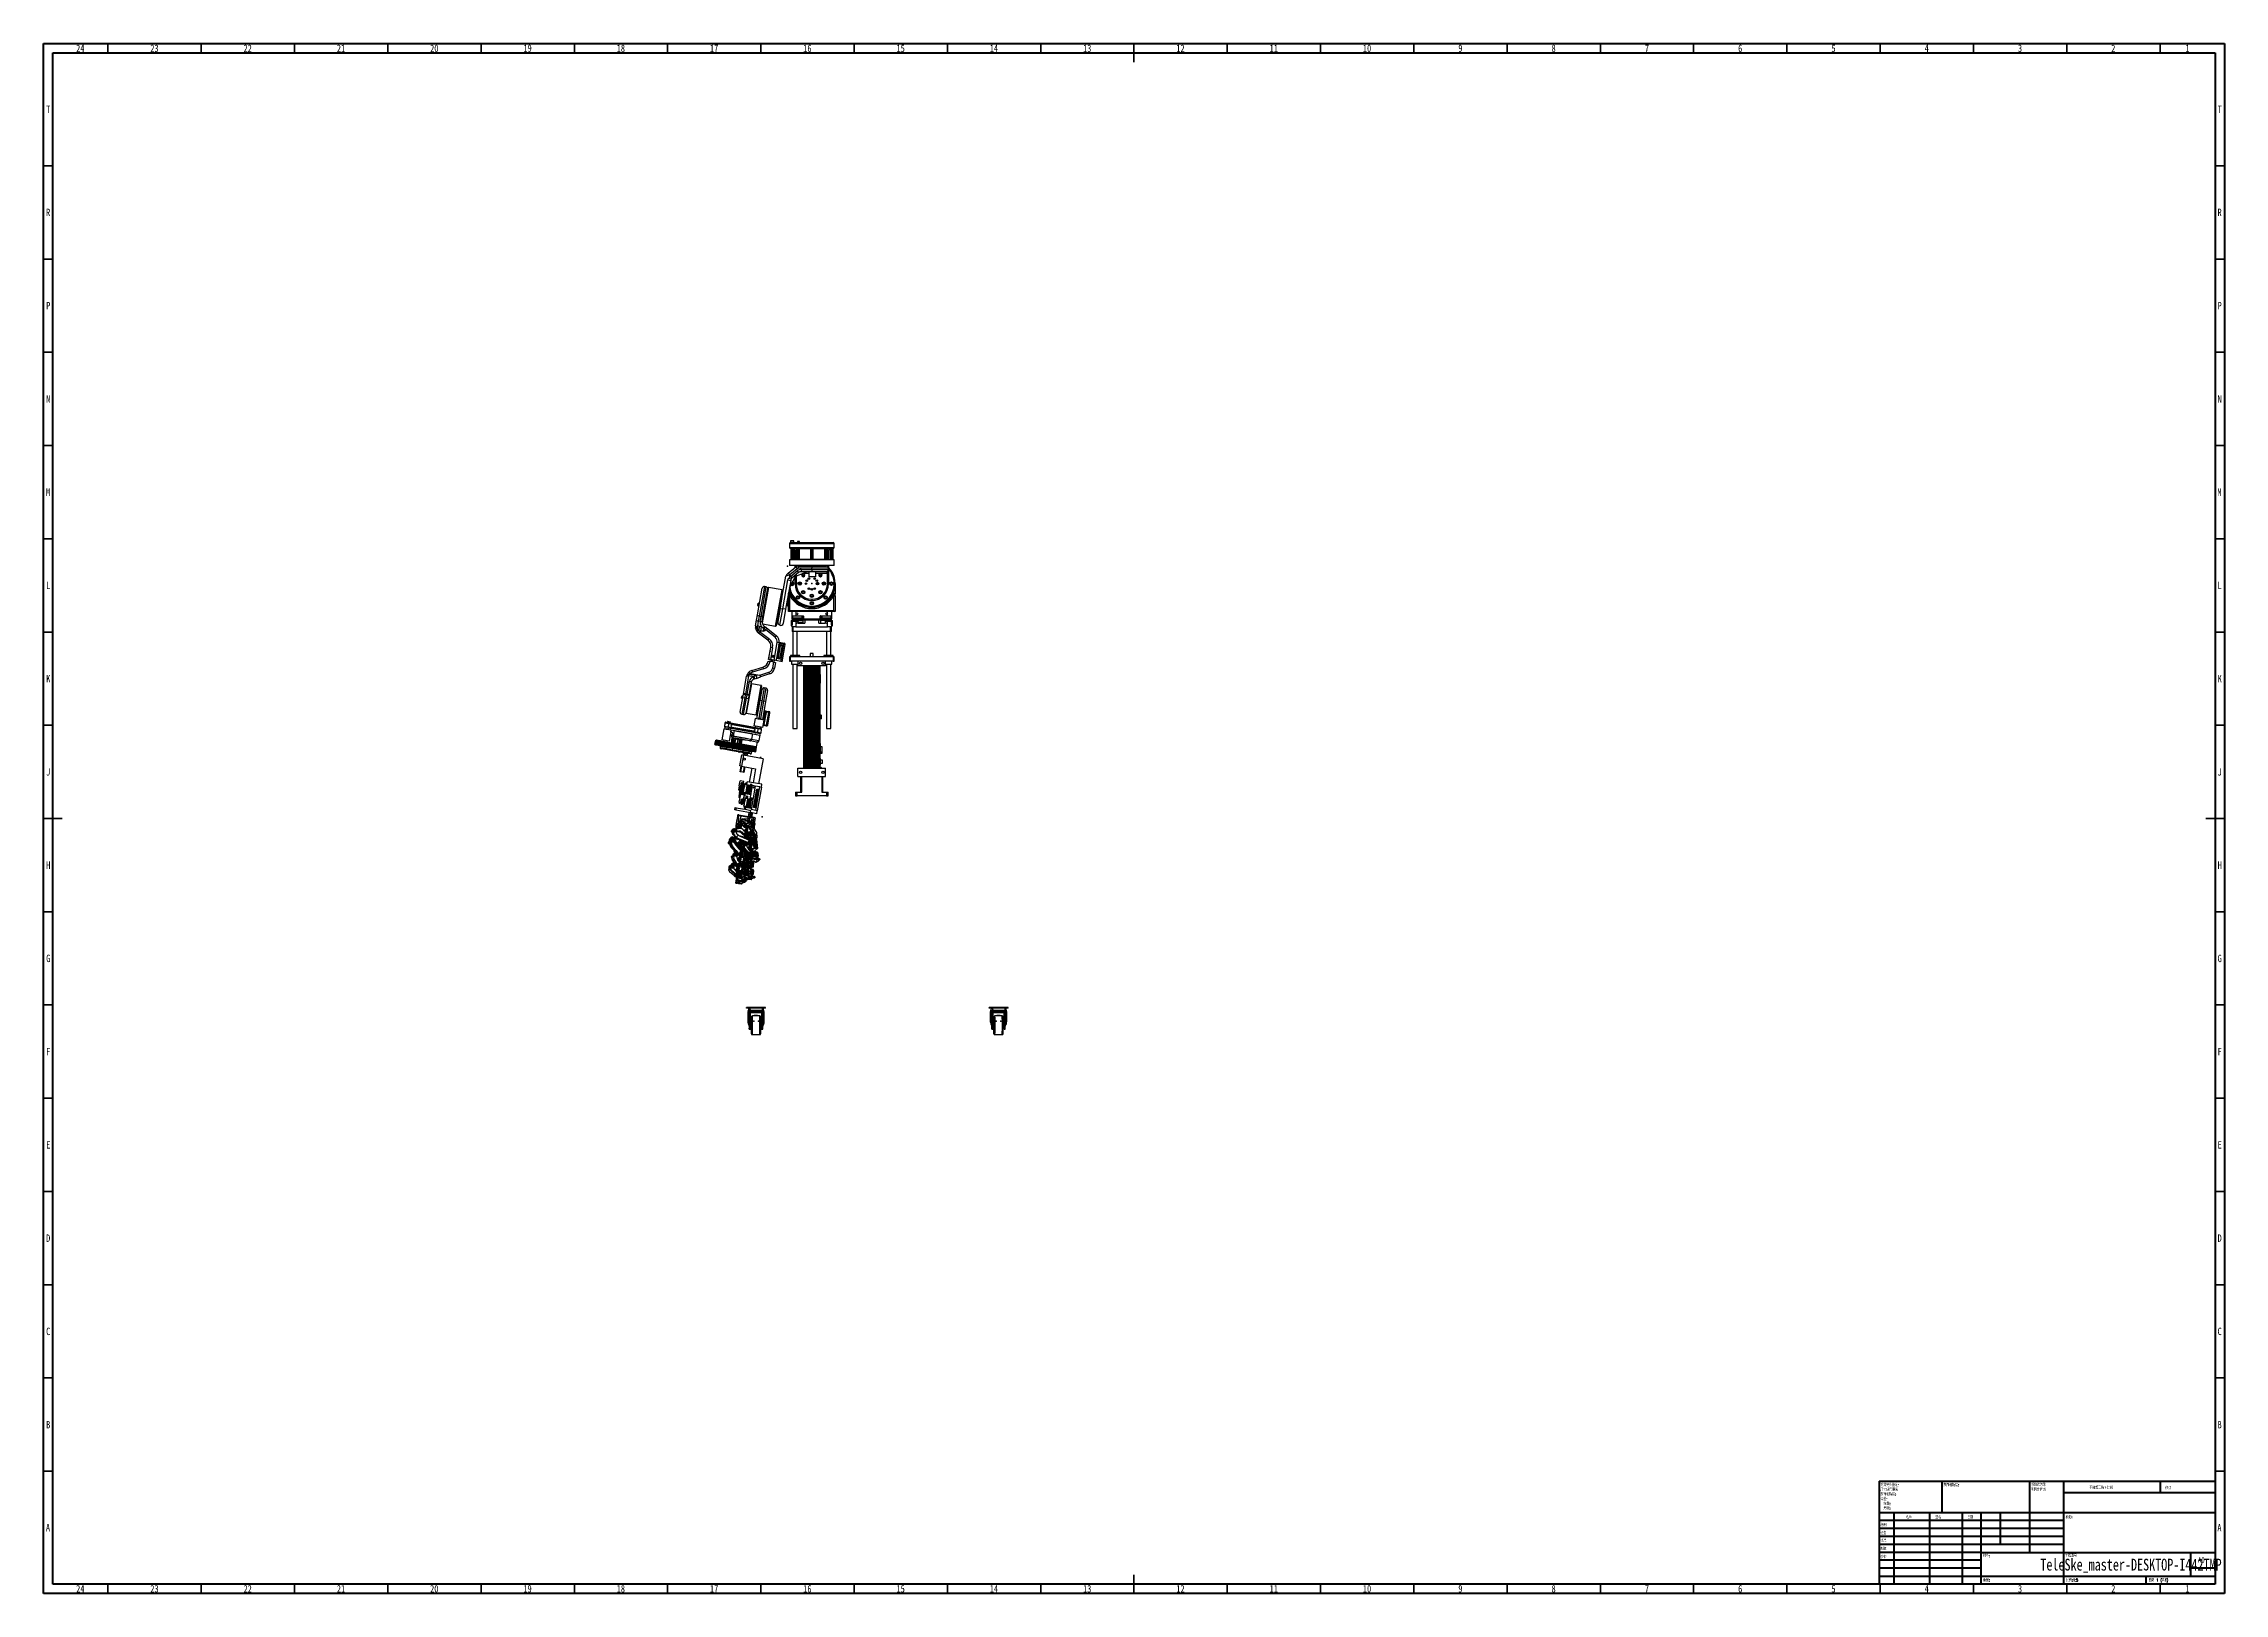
# Model space of a CAD drawing. Header units: millimetres. Extents: x 15 to 2378, y 5 to 1787.
# Drawn here: x 15 to 1184, y 5 to 836 of the extents above; entities that cross this region are included whole.
import ezdxf

# ---------------------------------------------------------------- set-up
doc = ezdxf.new("R2010")
doc.units = ezdxf.units.MM
doc.header["$PDSIZE"] = -1
doc.styles.add('SLDTEXTSTYLE0', font='TXT', dxfattribs={"width": 0.75})
doc.styles.add('SLDTEXTSTYLE1', font='TXT', dxfattribs={"width": 0.75, "bigfont": 'bigfont'})
doc.styles.add('SLDTEXTSTYLE2', font='TXT', dxfattribs={"width": 0.694444, "bigfont": 'bigfont'})

msp = doc.modelspace()

# ---------------------------------------------------------------- texts
at = {"color": 7, "linetype": 'Continuous', "lineweight": 0}
for s, insert, char_height, attachment_point, style in [('24', (34.67, 835.47), 3.9687, 2, 'SLDTEXTSTYLE0'), ('23', (74.42, 835.47), 3.9687, 2, 'SLDTEXTSTYLE0'), ('22', (124.42, 835.47), 3.9687, 2, 'SLDTEXTSTYLE0'), ('21', (174.42, 835.47), 3.9687, 2, 'SLDTEXTSTYLE0'), ('20', (224.42, 835.47), 3.9687, 2, 'SLDTEXTSTYLE0'), ('19', (274.42, 835.47), 3.9687, 2, 'SLDTEXTSTYLE0'), ('18', (324.42, 835.47), 3.9687, 2, 'SLDTEXTSTYLE0'), ('17', (374.42, 835.47), 3.9687, 2, 'SLDTEXTSTYLE0'), ('16', (424.42, 835.47), 3.9687, 2, 'SLDTEXTSTYLE0'), ('15', (474.42, 835.47), 3.9687, 2, 'SLDTEXTSTYLE0'), ('14', (524.42, 835.47), 3.9687, 2, 'SLDTEXTSTYLE0'), ('13', (574.42, 835.47), 3.9687, 2, 'SLDTEXTSTYLE0'), ('12', (624.42, 835.47), 3.9687, 2, 'SLDTEXTSTYLE0'), ('11', (674.42, 835.47), 3.9687, 2, 'SLDTEXTSTYLE0'), ('10', (724.42, 835.47), 3.9687, 2, 'SLDTEXTSTYLE0'), ('9', (774.46, 835.47), 3.969, 2, 'SLDTEXTSTYLE0'), ('8', (824.46, 835.47), 3.969, 2, 'SLDTEXTSTYLE0'), ('7', (874.46, 835.47), 3.969, 2, 'SLDTEXTSTYLE0'), ('6', (924.46, 835.47), 3.969, 2, 'SLDTEXTSTYLE0'), ('5', (974.46, 835.47), 3.969, 2, 'SLDTEXTSTYLE0'), ('4', (1024.46, 835.47), 3.969, 2, 'SLDTEXTSTYLE0'), ('3', (1074.46, 835.47), 3.969, 2, 'SLDTEXTSTYLE0'), ('2', (1124.46, 835.47), 3.969, 2, 'SLDTEXTSTYLE0'), ('1', (1164.21, 835.47), 3.969, 2, 'SLDTEXTSTYLE0'), ('T', (17.488, 802.72), 3.969, 2, 'SLDTEXTSTYLE0'), ('T', (1181.488, 802.72), 3.969, 2, 'SLDTEXTSTYLE0'), ('R', (17.444, 747.47), 3.969, 2, 'SLDTEXTSTYLE0'), ('R', (1181.444, 747.47), 3.969, 2, 'SLDTEXTSTYLE0'), ('P', (17.485, 697.47), 3.969, 2, 'SLDTEXTSTYLE0'), ('P', (1181.485, 697.47), 3.969, 2, 'SLDTEXTSTYLE0'), ('N', (17.464, 647.47), 3.969, 2, 'SLDTEXTSTYLE0'), ('N', (1181.464, 647.47), 3.969, 2, 'SLDTEXTSTYLE0'), ('M', (17.362, 597.47), 3.969, 2, 'SLDTEXTSTYLE0'), ('M', (1181.362, 597.47), 3.969, 2, 'SLDTEXTSTYLE0'), ('L', (17.455, 547.47), 3.969, 2, 'SLDTEXTSTYLE0'), ('L', (1181.455, 547.47), 3.969, 2, 'SLDTEXTSTYLE0'), ('K', (17.489, 497.47), 3.969, 2, 'SLDTEXTSTYLE0'), ('K', (1181.489, 497.47), 3.969, 2, 'SLDTEXTSTYLE0'), ('J', (17.465, 447.47), 3.969, 2, 'SLDTEXTSTYLE0'), ('J', (1181.465, 447.47), 3.969, 2, 'SLDTEXTSTYLE0'), ('H', (17.49, 397.47), 3.969, 2, 'SLDTEXTSTYLE0'), ('H', (1181.49, 397.47), 3.969, 2, 'SLDTEXTSTYLE0'), ('G', (17.487, 347.47), 3.969, 2, 'SLDTEXTSTYLE0'), ('G', (1181.487, 347.47), 3.969, 2, 'SLDTEXTSTYLE0'), ('F', (17.458, 297.47), 3.969, 2, 'SLDTEXTSTYLE0'), ('F', (1181.458, 297.47), 3.969, 2, 'SLDTEXTSTYLE0'), ('E', (17.508, 247.47), 3.969, 2, 'SLDTEXTSTYLE0'), ('E', (1181.508, 247.47), 3.969, 2, 'SLDTEXTSTYLE0'), ('D', (17.453, 197.47), 3.969, 2, 'SLDTEXTSTYLE0'), ('D', (1181.453, 197.47), 3.969, 2, 'SLDTEXTSTYLE0'), ('C', (17.459, 147.47), 3.969, 2, 'SLDTEXTSTYLE0'), ('C', (1181.459, 147.47), 3.969, 2, 'SLDTEXTSTYLE0'), ('B', (17.471, 97.47), 3.969, 2, 'SLDTEXTSTYLE0'), ('B', (1181.471, 97.47), 3.969, 2, 'SLDTEXTSTYLE0'), ('表面粗糙度:', (999.594, 58.921), 1.5, 1, 'SLDTEXTSTYLE1'), ('尺寸使用毫米', (999.594, 61.421), 1.5, 1, 'SLDTEXTSTYLE1'), ('除非另外指定:', (999.594, 63.921), 1.5, 1, 'SLDTEXTSTYLE1'), ('表面粗糙度:', (1033.371, 63.919), 1.5, 1, 'SLDTEXTSTYLE1'), ('将锐边清除', (1080.309, 64.003), 1.5, 1, 'SLDTEXTSTYLE1'), ('毛刺并折断', (1080.309, 61.503), 1.5, 1, 'SLDTEXTSTYLE1'), ('不调整工程图比例', (1111.615, 62.533), 1.5, 1, 'SLDTEXTSTYLE1'), ('修订', (1152.328, 62.335), 1.5, 1, 'SLDTEXTSTYLE1'), ('公差:', (999.594, 56.421), 1.5, 1, 'SLDTEXTSTYLE1'), ('角度:', (1001.281, 51.421), 1.5, 1, 'SLDTEXTSTYLE1'), ('线性:', (1001.281, 53.921), 1.5, 1, 'SLDTEXTSTYLE1'), ('A', (17.34, 42.22), 3.969, 2, 'SLDTEXTSTYLE0'), ('检查', (999.624, 38.154), 1.5, 1, 'SLDTEXTSTYLE1'), ('绘制', (999.685, 42.43), 1.5, 1, 'SLDTEXTSTYLE1'), ('名称', (1013.322, 46.501), 1.5, 1, 'SLDTEXTSTYLE1'), ('签名', (1029.034, 46.562), 1.5, 1, 'SLDTEXTSTYLE1'), ('日期', (1046.215, 46.576), 1.5, 1, 'SLDTEXTSTYLE1'), ('标题:', (1098.956, 46.576), 1.5, 1, 'SLDTEXTSTYLE1'), ('A', (1181.34, 42.22), 3.969, 2, 'SLDTEXTSTYLE0'), ('批准', (999.622, 34.177), 1.5, 1, 'SLDTEXTSTYLE1'), ('验检', (999.677, 25.35), 1.5, 1, 'SLDTEXTSTYLE1'), ('制造', (999.682, 29.734), 1.5, 1, 'SLDTEXTSTYLE1'), ('材料:', (1054.646, 25.986), 1.5, 1, 'SLDTEXTSTYLE1'), ('TeleSke_master-DESKTOP-I442TMP', (1133.934, 23.607), 6.35, 2, 'SLDTEXTSTYLE0'), ('工程图号', (1098.629, 25.986), 1.5, 1, 'SLDTEXTSTYLE1'), ('A0', (1169.871, 24.406), 2.9104, 1, 'SLDTEXTSTYLE0'), ('重量:', (1054.618, 12.949), 1.4986, 1, 'SLDTEXTSTYLE1'), ('比例:1:5', (1099.074, 12.9), 1.5, 1, 'SLDTEXTSTYLE1'), ('图纸 1 (共1)', (1143.478, 12.9), 1.5, 1, 'SLDTEXTSTYLE2'), ('24', (34.67, 9.47), 3.9687, 2, 'SLDTEXTSTYLE0'), ('23', (74.42, 9.47), 3.9687, 2, 'SLDTEXTSTYLE0'), ('22', (124.42, 9.47), 3.9687, 2, 'SLDTEXTSTYLE0'), ('21', (174.42, 9.47), 3.9687, 2, 'SLDTEXTSTYLE0'), ('20', (224.42, 9.47), 3.9687, 2, 'SLDTEXTSTYLE0'), ('19', (274.42, 9.47), 3.9687, 2, 'SLDTEXTSTYLE0'), ('18', (324.42, 9.47), 3.9687, 2, 'SLDTEXTSTYLE0'), ('17', (374.42, 9.47), 3.9687, 2, 'SLDTEXTSTYLE0'), ('16', (424.42, 9.47), 3.9687, 2, 'SLDTEXTSTYLE0'), ('15', (474.42, 9.47), 3.9687, 2, 'SLDTEXTSTYLE0'), ('14', (524.42, 9.47), 3.9687, 2, 'SLDTEXTSTYLE0'), ('13', (574.42, 9.47), 3.9687, 2, 'SLDTEXTSTYLE0'), ('12', (624.42, 9.47), 3.9687, 2, 'SLDTEXTSTYLE0'), ('11', (674.42, 9.47), 3.9687, 2, 'SLDTEXTSTYLE0'), ('10', (724.42, 9.47), 3.9687, 2, 'SLDTEXTSTYLE0'), ('9', (774.46, 9.47), 3.969, 2, 'SLDTEXTSTYLE0'), ('8', (824.46, 9.47), 3.969, 2, 'SLDTEXTSTYLE0'), ('7', (874.46, 9.47), 3.969, 2, 'SLDTEXTSTYLE0'), ('6', (924.46, 9.47), 3.969, 2, 'SLDTEXTSTYLE0'), ('5', (974.46, 9.47), 3.969, 2, 'SLDTEXTSTYLE0'), ('4', (1024.46, 9.47), 3.969, 2, 'SLDTEXTSTYLE0'), ('3', (1074.46, 9.47), 3.969, 2, 'SLDTEXTSTYLE0'), ('2', (1124.46, 9.47), 3.969, 2, 'SLDTEXTSTYLE0'), ('1', (1164.21, 9.47), 3.969, 2, 'SLDTEXTSTYLE0')]:
    msp.add_mtext(s, dxfattribs=dict(at, insert=insert, char_height=char_height, attachment_point=attachment_point, style=style))

# ---------------------------------------------------------------- linework, layer by layer
at = {"color": 7, "linetype": 'Continuous', "lineweight": 70}
for p, q in [((15, 5), (15, 836)), ((15, 836), (1184, 836)), ((20, 10), (20, 831)), ((20, 831), (1179, 831)), ((1179, 831), (1179, 10)), ((1184, 836), (1184, 5)), ((1184, 5), (15, 5)), ((1179, 10), (20, 10))]:
    msp.add_line(p, q, dxfattribs=at)
at = {"color": 7, "linetype": 'Continuous', "lineweight": 35}
for p, q in [((49.5, 831), (49.5, 836)), ((99.5, 831), (99.5, 836)), ((149.5, 831), (149.5, 836)), ((199.5, 831), (199.5, 836)), ((249.5, 831), (249.5, 836)), ((299.5, 831), (299.5, 836)), ((349.5, 831), (349.5, 836)), ((399.5, 831), (399.5, 836)), ((449.5, 831), (449.5, 836)), ((499.5, 831), (499.5, 836)), ((549.5, 831), (549.5, 836)), ((599.5, 836), (599.5, 826)), ((599.5, 831), (599.5, 836)), ((649.5, 831), (649.5, 836)), ((699.5, 831), (699.5, 836)), ((749.5, 831), (749.5, 836)), ((799.5, 831), (799.5, 836)), ((849.5, 831), (849.5, 836)), ((899.5, 831), (899.5, 836)), ((949.5, 831), (949.5, 836)), ((999.5, 831), (999.5, 836)), ((1049.5, 831), (1049.5, 836)), ((1099.5, 831), (1099.5, 836)), ((1149.5, 831), (1149.5, 836)), ((20, 770.5), (15, 770.5)), ((1179, 770.5), (1184, 770.5)), ((20, 720.5), (15, 720.5)), ((1179, 720.5), (1184, 720.5)), ((20, 670.5), (15, 670.5)), ((1179, 670.5), (1184, 670.5)), ((20, 620.5), (15, 620.5)), ((1179, 620.5), (1184, 620.5)), ((20, 570.5), (15, 570.5)), ((1179, 570.5), (1184, 570.5)), ((20, 520.5), (15, 520.5)), ((1179, 520.5), (1184, 520.5)), ((20, 470.5), (15, 470.5)), ((1179, 470.5), (1184, 470.5)), ((15, 420.5), (25, 420.5)), ((20, 420.5), (15, 420.5)), ((1184, 420.5), (1174, 420.5)), ((1179, 420.5), (1184, 420.5)), ((20, 370.5), (15, 370.5)), ((1179, 370.5), (1184, 370.5)), ((20, 320.5), (15, 320.5)), ((1179, 320.5), (1184, 320.5)), ((20, 270.5), (15, 270.5)), ((1179, 270.5), (1184, 270.5)), ((20, 220.5), (15, 220.5)), ((1179, 220.5), (1184, 220.5)), ((20, 170.5), (15, 170.5)), ((1179, 170.5), (1184, 170.5)), ((20, 120.5), (15, 120.5)), ((1179, 120.5), (1184, 120.5)), ((20, 70.5), (15, 70.5)), ((1179, 70.5), (1184, 70.5)), ((599.5, 5), (599.5, 15)), ((49.5, 10), (49.5, 5)), ((99.5, 10), (99.5, 5)), ((149.5, 10), (149.5, 5)), ((199.5, 10), (199.5, 5)), ((249.5, 10), (249.5, 5)), ((299.5, 10), (299.5, 5)), ((349.5, 10), (349.5, 5)), ((399.5, 10), (399.5, 5)), ((449.5, 10), (449.5, 5)), ((499.5, 10), (499.5, 5)), ((549.5, 10), (549.5, 5)), ((599.5, 10), (599.5, 5)), ((649.5, 10), (649.5, 5)), ((699.5, 10), (699.5, 5)), ((749.5, 10), (749.5, 5)), ((799.5, 10), (799.5, 5)), ((849.5, 10), (849.5, 5)), ((899.5, 10), (899.5, 5)), ((949.5, 10), (949.5, 5)), ((999.5, 10), (999.5, 5)), ((1049.5, 10), (1049.5, 5)), ((1099.5, 10), (1099.5, 5)), ((1149.5, 10), (1149.5, 5))]:
    msp.add_line(p, q, dxfattribs=at)
at = {"color": 7, "linetype": 'Continuous', "lineweight": 25}
for p, q in [((414.784, 567.842), (414.784, 565.842)), ((438.784, 567.842), (414.784, 567.842)), ((414.784, 565.842), (438.784, 565.842)), ((415.384, 568.442), (438.184, 568.442)), ((438.184, 565.242), (415.384, 565.242)), ((415.434, 569.317), (415.434, 568.442)), ((416.93, 569.317), (415.434, 569.317)), ((415.559, 569.442), (416.835, 569.442)), ((415.584, 565.242), (415.584, 559.242)), ((415.922, 565.242), (415.922, 559.242)), ((416.622, 565.242), (416.622, 559.242)), ((416.835, 569.442), (417.009, 569.442)), ((417.134, 569.317), (416.93, 569.317)), ((416.984, 565.242), (416.984, 559.242)), ((417.134, 568.442), (417.134, 569.317)), ((417.784, 562.981), (417.784, 563.997)), ((417.784, 559.242), (417.784, 562.981)), ((418.384, 565.242), (418.384, 564.088)), ((418.687, 564.088), (418.384, 564.088)), ((418.384, 564.088), (418.384, 562.442)), ((418.384, 562.442), (418.687, 562.442)), ((418.384, 562.442), (418.384, 559.242)), ((418.687, 565.242), (418.687, 559.242)), ((418.855, 565.242), (418.855, 559.242)), ((419.034, 568.967), (419.034, 568.442)), ((420.134, 568.967), (419.034, 568.967)), ((419.109, 569.042), (420.059, 569.042)), ((419.527, 565.242), (419.527, 559.242)), ((420.032, 565.242), (420.032, 559.242)), ((426.171, 565.042), (420.032, 565.042)), ((420.134, 568.442), (420.134, 568.967)), ((426.171, 565.242), (426.171, 559.242)), ((426.77, 565.242), (426.77, 559.242)), ((427.383, 565.242), (427.383, 559.242)), ((427.397, 565.242), (427.397, 559.242)), ((433.529, 565.042), (427.397, 565.042)), ((433.529, 565.242), (433.529, 559.242)), ((434.014, 565.242), (434.014, 559.242)), ((434.693, 565.242), (434.693, 559.242)), ((434.888, 565.242), (434.888, 559.242)), ((434.888, 564.088), (435.184, 564.088)), ((434.888, 562.442), (435.184, 562.442)), ((435.184, 564.088), (435.184, 565.242)), ((435.184, 562.442), (435.184, 564.088)), ((435.184, 559.242), (435.184, 562.442)), ((435.784, 563.997), (435.784, 562.981)), ((435.784, 562.981), (435.784, 559.242)), ((436.584, 565.242), (436.584, 559.242)), ((436.922, 565.242), (436.922, 559.242)), ((437.622, 565.242), (437.622, 559.242)), ((437.984, 565.242), (437.984, 559.242)), ((438.784, 565.842), (438.784, 567.842)), ((410.083, 534.851), (412.84, 550.488)), ((414.975, 551.08), (412.84, 550.488)), ((413.25, 551.199), (414.204, 551.999)), ((414.204, 551.999), (418.226, 555.374)), ((414.975, 551.08), (414.204, 551.999)), ((414.975, 551.08), (414.689, 549.456)), ((414.689, 549.456), (415.724, 548.85)), ((418.671, 551.474), (414.738, 543.979)), ((414.784, 559.242), (414.784, 556.242)), ((438.784, 559.242), (414.784, 559.242)), ((438.784, 556.242), (414.784, 556.242)), ((418.998, 554.455), (414.975, 551.08)), ((415.393, 550.29), (418.972, 553.293)), ((415.393, 550.29), (416.164, 549.371)), ((419.744, 552.374), (416.164, 549.371)), ((417.784, 555.117), (417.338, 554.629)), ((417.784, 555.003), (417.784, 556.242)), ((417.784, 546.442), (417.784, 549.784)), ((424.301, 552.842), (418.04, 550.272)), ((418.226, 555.374), (418.998, 554.455)), ((418.384, 556.242), (418.384, 555.494)), ((418.384, 550.413), (418.384, 546.442)), ((418.972, 553.293), (419.744, 552.374)), ((418.984, 555.842), (418.984, 555.776)), ((419.512, 555.842), (418.984, 555.842)), ((419.512, 555.842), (426.784, 555.842)), ((419.512, 555.842), (419.512, 554.642)), ((426.784, 554.642), (419.512, 554.642)), ((420.032, 559.642), (426.171, 559.642)), ((426.177, 559.442), (420.032, 559.442)), ((421.029, 554.042), (426.784, 554.042)), ((421.029, 554.042), (421.029, 552.842)), ((426.784, 552.842), (421.029, 552.842)), ((421.584, 559.342), (421.584, 559.242)), ((426.171, 559.342), (421.584, 559.342)), ((422.444, 551.901), (422.008, 551.901)), ((425.184, 551.901), (422.444, 551.901)), ((425.184, 552.842), (425.184, 550.019)), ((428.784, 550.019), (425.184, 550.019)), ((426.784, 555.842), (434.584, 555.842)), ((426.784, 555.842), (426.784, 554.642)), ((435.784, 554.642), (426.784, 554.642)), ((426.784, 554.042), (426.784, 554.642)), ((426.784, 554.042), (435.784, 554.042)), ((426.784, 554.042), (426.784, 552.842)), ((434.584, 552.842), (426.784, 552.842)), ((433.529, 559.442), (427.391, 559.442)), ((427.397, 559.642), (433.529, 559.642)), ((431.984, 559.342), (427.397, 559.342)), ((428.784, 552.842), (428.784, 550.019)), ((431.124, 551.901), (428.784, 551.901)), ((431.637, 551.901), (431.124, 551.901)), ((435.184, 551.901), (431.637, 551.901)), ((431.984, 559.242), (431.984, 559.342)), ((435.184, 555.681), (435.184, 556.242)), ((435.184, 551.901), (435.184, 553.003)), ((435.184, 551.901), (435.784, 551.901)), ((435.184, 546.442), (435.184, 551.901)), ((435.784, 556.242), (435.784, 554.642)), ((435.784, 554.042), (435.784, 554.642)), ((435.784, 554.042), (435.784, 551.901)), ((435.784, 551.901), (435.784, 546.442)), ((438.784, 556.242), (438.784, 559.242)), ((397.711, 529.763), (400.225, 544.017)), ((401.383, 544.828), (398.59, 528.99)), ((399.575, 528.817), (402.368, 544.655)), ((403.532, 544.348), (400.199, 525.443)), ((400.258, 526.931), (403.301, 544.185)), ((402.368, 544.655), (401.383, 544.828)), ((410.82, 543.063), (403.532, 544.348)), ((407.382, 523.564), (410.82, 543.063)), ((410.982, 542.831), (407.613, 523.726)), ((409.495, 533.244), (410.536, 539.152)), ((410.699, 538.921), (409.692, 533.209)), ((410.536, 539.152), (410.34, 539.187)), ((411.267, 532.931), (414.003, 548.446)), ((415.48, 548.186), (412.744, 532.671)), ((414.003, 548.446), (415.48, 548.186)), ((414.284, 541.042), (414.284, 541.401)), ((414.884, 541.042), (414.284, 541.042)), ((414.284, 541.042), (414.284, 539.842)), ((414.284, 531.442), (414.284, 539.842)), ((414.884, 539.842), (414.284, 539.842)), ((414.884, 542.616), (414.884, 541.042)), ((414.884, 540.442), (414.884, 541.042)), ((414.884, 541.042), (415.179, 541.042)), ((414.884, 540.442), (415.477, 540.442)), ((414.884, 540.442), (414.884, 539.842)), ((415.122, 539.842), (414.884, 539.842)), ((414.884, 539.842), (414.884, 532.042)), ((416.027, 546.058), (415.931, 546.253)), ((416.488, 546.028), (416.027, 546.058)), ((416.243, 546.846), (416.541, 546.826)), ((416.745, 546.411), (416.488, 546.028)), ((416.541, 546.826), (416.745, 546.411)), ((418.384, 546.442), (417.784, 546.442)), ((419.984, 546.615), (420.284, 546.789)), ((419.984, 546.269), (419.984, 546.615)), ((420.284, 546.096), (419.984, 546.269)), ((420.284, 546.789), (420.584, 546.615)), ((420.584, 546.269), (420.284, 546.096)), ((420.584, 546.615), (420.584, 546.269)), ((426.784, 538.042), (426.784, 537.442)), ((429.584, 546.615), (429.884, 546.789)), ((429.584, 546.269), (429.584, 546.615)), ((429.884, 546.096), (429.584, 546.269)), ((429.884, 546.789), (430.184, 546.615)), ((430.184, 546.269), (429.884, 546.096)), ((430.184, 546.615), (430.184, 546.269)), ((435.184, 546.442), (435.784, 546.442)), ((438.091, 540.442), (438.684, 540.442)), ((438.389, 541.042), (438.684, 541.042)), ((438.684, 539.842), (438.446, 539.842)), ((438.684, 541.042), (438.684, 542.616)), ((438.684, 540.442), (438.684, 541.042)), ((439.284, 541.042), (438.684, 541.042)), ((438.684, 540.442), (438.684, 539.842)), ((438.684, 539.842), (439.284, 539.842)), ((438.684, 532.042), (438.684, 539.842)), ((439.284, 545.842), (439.27, 545.842)), ((439.274, 545.95), (439.284, 545.842)), ((439.284, 546.442), (439.284, 545.842)), ((439.284, 545.842), (439.284, 541.042)), ((439.284, 539.842), (439.284, 541.042)), ((439.284, 539.842), (439.284, 531.442)), ((396.66, 523.801), (397.185, 526.78)), ((397.185, 526.78), (397.711, 529.763)), ((398.108, 526.255), (397.664, 523.737)), ((397.77, 534.702), (397.809, 534.923)), ((397.809, 534.923), (397.978, 535.884)), ((397.896, 534.844), (397.851, 534.586)), ((397.851, 534.586), (398.54, 534.464)), ((398.094, 535.965), (397.896, 534.844)), ((398.783, 535.843), (398.094, 535.965)), ((398.59, 528.99), (398.108, 526.255)), ((399.093, 526.082), (398.108, 526.255)), ((398.59, 528.99), (399.575, 528.817)), ((399.093, 526.082), (399.575, 528.817)), ((400.151, 526.226), (400.155, 526.346)), ((400.155, 526.346), (400.188, 526.531)), ((400.188, 526.531), (400.189, 526.539)), ((400.188, 526.531), (400.188, 526.531)), ((400.19, 526.544), (400.189, 526.539)), ((400.258, 526.931), (400.19, 526.544)), ((408.256, 527.37), (408.453, 527.335)), ((408.453, 527.335), (409.495, 533.244)), ((409.802, 533.189), (408.548, 526.077)), ((409.692, 533.209), (408.684, 527.497)), ((408.962, 529.073), (409.078, 529.154)), ((409.061, 529.055), (410.083, 534.851)), ((409.061, 529.055), (409.073, 529.053)), ((409.715, 524.13), (411.267, 532.931)), ((409.802, 533.189), (411.267, 532.931)), ((410.502, 537.229), (410.421, 537.345)), ((412.744, 532.671), (411.267, 532.931)), ((412.744, 532.671), (411.394, 525.014)), ((413.089, 534.625), (413.778, 534.504)), ((414.022, 535.882), (413.332, 536.004)), ((413.778, 534.504), (414.022, 535.882)), ((413.895, 534.59), (413.894, 534.585)), ((414.103, 535.766), (413.895, 534.59)), ((414.884, 532.042), (414.284, 531.442)), ((439.284, 531.442), (414.284, 531.442)), ((414.884, 532.042), (438.684, 532.042)), ((415.884, 525.842), (415.884, 526.352)), ((416.408, 526.642), (416.133, 526.932)), ((416.284, 529.142), (416.284, 531.442)), ((416.284, 529.142), (418.284, 529.142)), ((416.284, 529.142), (416.284, 528.942)), ((416.284, 528.942), (416.384, 528.942)), ((416.284, 528.042), (416.284, 528.942)), ((416.284, 528.042), (416.384, 528.042)), ((416.284, 527.542), (416.284, 528.042)), ((416.284, 526.497), (416.284, 526.352)), ((416.284, 526.352), (416.284, 526.242)), ((416.284, 526.242), (416.284, 525.442)), ((418.284, 526.142), (416.284, 526.142)), ((416.284, 526.135), (416.284, 526.142)), ((418.284, 529.042), (416.384, 529.042)), ((416.384, 529.042), (416.384, 528.942)), ((421.37, 528.942), (416.384, 528.942)), ((416.384, 528.942), (416.384, 528.042)), ((416.384, 528.042), (416.384, 527.442)), ((416.384, 528.042), (421.37, 528.042)), ((418.674, 527.442), (416.384, 527.442)), ((416.684, 526.752), (416.684, 527.152)), ((416.684, 527.152), (418.201, 527.152)), ((416.684, 526.752), (421.284, 526.752)), ((416.884, 526.742), (418.284, 526.742)), ((417.784, 527.442), (417.784, 527.152)), ((417.784, 526.752), (417.784, 526.742)), ((418.284, 531.442), (418.284, 529.142)), ((435.284, 531.442), (418.284, 531.442)), ((418.284, 529.142), (422.07, 529.142)), ((418.284, 529.142), (418.284, 529.042)), ((422.07, 529.042), (418.284, 529.042)), ((418.284, 526.142), (418.284, 526.742)), ((418.284, 526.742), (419.484, 526.742)), ((419.484, 526.142), (418.284, 526.142)), ((418.284, 526.142), (418.284, 523.242)), ((418.674, 527.442), (418.894, 527.442)), ((421.37, 527.442), (418.894, 527.442)), ((419.367, 527.152), (420.884, 527.152)), ((419.484, 526.742), (419.484, 526.142)), ((419.484, 526.742), (421.947, 526.742)), ((419.484, 525.242), (419.484, 526.142)), ((419.784, 527.152), (419.784, 527.442)), ((419.784, 526.742), (419.784, 526.752)), ((419.947, 535.621), (419.947, 535.978)), ((421.37, 529.042), (421.37, 528.942)), ((422.17, 528.942), (421.37, 528.942)), ((421.37, 528.942), (421.37, 528.042)), ((421.37, 527.442), (421.37, 528.042)), ((421.37, 528.042), (422.17, 528.042)), ((422.77, 527.442), (421.37, 527.442)), ((421.376, 526.842), (421.376, 526.742)), ((421.947, 526.842), (421.376, 526.842)), ((421.621, 535.058), (421.621, 534.73)), ((421.776, 527.242), (422.304, 527.242)), ((421.947, 526.742), (421.947, 526.842)), ((422.084, 526.842), (421.947, 526.842)), ((422.07, 529.142), (422.07, 529.042)), ((423.084, 526.842), (422.084, 526.842)), ((422.084, 525.242), (422.084, 526.842)), ((422.27, 528.942), (422.17, 528.942)), ((422.17, 528.042), (422.17, 528.942)), ((422.27, 528.042), (422.17, 528.042)), ((422.27, 528.942), (422.27, 528.042)), ((422.304, 527.242), (422.484, 527.242)), ((422.484, 527.242), (423.084, 527.242)), ((422.664, 527.442), (422.664, 527.242)), ((422.77, 527.542), (430.798, 527.542)), ((422.77, 527.542), (422.77, 527.442)), ((430.798, 527.442), (422.77, 527.442)), ((423.084, 526.842), (423.084, 527.242)), ((423.084, 527.242), (430.484, 527.242)), ((430.484, 526.842), (423.084, 526.842)), ((423.084, 526.842), (423.084, 525.242)), ((430.484, 526.842), (430.484, 527.242)), ((430.484, 527.242), (431.084, 527.242)), ((430.484, 525.242), (430.484, 526.842)), ((431.484, 526.842), (430.484, 526.842)), ((430.798, 527.542), (430.798, 527.442)), ((432.198, 527.442), (430.798, 527.442)), ((430.904, 527.242), (430.904, 527.442)), ((431.084, 527.242), (431.263, 527.242)), ((431.263, 527.242), (431.792, 527.242)), ((431.298, 528.042), (431.298, 528.942)), ((431.298, 528.942), (431.398, 528.942)), ((431.298, 528.042), (431.398, 528.042)), ((431.398, 528.942), (431.398, 528.042)), ((432.198, 528.942), (431.398, 528.942)), ((431.398, 528.042), (432.198, 528.042)), ((431.484, 526.842), (431.484, 525.242)), ((431.621, 526.842), (431.484, 526.842)), ((431.498, 529.142), (435.284, 529.142)), ((431.498, 529.142), (431.498, 529.042)), ((435.284, 529.042), (431.498, 529.042)), ((431.621, 526.742), (431.621, 526.842)), ((432.192, 526.842), (431.621, 526.842)), ((434.084, 526.742), (431.621, 526.742)), ((431.947, 534.73), (431.947, 535.058)), ((432.192, 526.742), (432.192, 526.842)), ((432.198, 529.042), (432.198, 528.942)), ((432.198, 528.942), (432.198, 528.042)), ((437.184, 528.942), (432.198, 528.942)), ((432.198, 527.442), (432.198, 528.042)), ((432.198, 528.042), (437.184, 528.042)), ((434.674, 527.442), (432.198, 527.442)), ((436.884, 526.752), (432.284, 526.752)), ((432.684, 527.152), (434.201, 527.152)), ((433.621, 535.978), (433.621, 535.621)), ((433.784, 527.442), (433.784, 527.152)), ((433.784, 526.752), (433.784, 526.742)), ((434.084, 526.742), (435.284, 526.742)), ((434.084, 526.142), (434.084, 526.742)), ((435.284, 526.142), (434.084, 526.142)), ((434.084, 525.242), (434.084, 526.142)), ((434.674, 527.442), (434.894, 527.442)), ((437.184, 527.442), (434.894, 527.442)), ((435.284, 529.142), (435.284, 531.442)), ((435.284, 529.142), (437.284, 529.142)), ((435.284, 529.142), (435.284, 529.042)), ((437.184, 529.042), (435.284, 529.042)), ((435.284, 526.142), (435.284, 526.742)), ((435.284, 526.742), (436.684, 526.742)), ((435.284, 523.242), (435.284, 526.142)), ((437.284, 526.142), (435.284, 526.142)), ((435.367, 527.152), (436.884, 527.152)), ((435.784, 527.152), (435.784, 527.442)), ((435.784, 526.742), (435.784, 526.752)), ((436.884, 526.752), (436.884, 527.152)), ((437.159, 526.642), (437.435, 526.932)), ((437.184, 529.042), (437.184, 528.942)), ((437.284, 528.942), (437.184, 528.942)), ((437.184, 528.042), (437.184, 528.942)), ((437.184, 527.442), (437.184, 528.042)), ((437.284, 528.042), (437.184, 528.042)), ((437.284, 531.442), (437.284, 529.142)), ((437.284, 528.942), (437.284, 529.142)), ((437.284, 528.942), (437.284, 528.042)), ((437.284, 528.042), (437.284, 527.542)), ((437.284, 526.352), (437.284, 526.497)), ((437.284, 526.242), (437.284, 526.352)), ((437.284, 525.442), (437.284, 526.242)), ((437.284, 526.142), (437.284, 526.135)), ((437.684, 526.352), (437.684, 525.842)), ((438.684, 532.042), (439.284, 531.442)), ((397.87, 521.629), (397.491, 521.958)), ((398.27, 521.216), (397.87, 521.629)), ((398.812, 520.697), (398.216, 519.894)), ((403.225, 516.179), (398.216, 519.894)), ((398.702, 523.668), (398.27, 521.216)), ((399.295, 521.035), (398.27, 521.216)), ((398.702, 523.668), (399.728, 523.488)), ((398.812, 520.697), (403.821, 516.982)), ((399.728, 523.488), (399.295, 521.035)), ((400.404, 524.794), (407.382, 523.564)), ((400.689, 522.66), (400.978, 521.035)), ((401.198, 522.452), (402.179, 521.669)), ((401.271, 523.673), (402.238, 522.902)), ((407.191, 517.666), (402.179, 521.669)), ((402.238, 522.902), (407.815, 518.448)), ((403.821, 516.982), (403.225, 516.179)), ((406.602, 505.322), (408.274, 514.801)), ((407.815, 518.448), (407.191, 517.666)), ((409.258, 514.627), (408.274, 514.801)), ((409.219, 514.405), (409.132, 513.913)), ((409.258, 514.627), (409.219, 514.405)), ((411.86, 513.94), (409.219, 514.405)), ((409.258, 514.627), (409.323, 514.996)), ((409.323, 514.996), (411.964, 514.53)), ((411.86, 513.94), (411.964, 514.53)), ((415.884, 525.442), (415.884, 525.842)), ((416.284, 525.442), (415.884, 525.442)), ((415.884, 525.042), (415.884, 525.442)), ((415.884, 524.642), (415.884, 525.042)), ((416.284, 525.042), (415.884, 525.042)), ((415.884, 524.132), (415.884, 524.642)), ((416.284, 523.711), (416.133, 523.552)), ((416.284, 525.442), (416.284, 525.042)), ((416.284, 525.042), (416.284, 524.342)), ((416.284, 523.242), (416.284, 524.349)), ((416.284, 523.242), (416.284, 520.842)), ((416.884, 523.242), (416.284, 523.242)), ((416.884, 520.842), (416.284, 520.842)), ((416.584, 520.842), (416.584, 507.842)), ((416.884, 520.842), (416.884, 523.242)), ((416.884, 523.242), (416.961, 523.242)), ((436.684, 520.842), (416.884, 520.842)), ((418.284, 523.242), (416.961, 523.242)), ((418.284, 523.242), (435.284, 523.242)), ((418.984, 507.842), (418.984, 520.842)), ((419.484, 525.242), (423.084, 525.242)), ((419.584, 525.562), (419.584, 525.242)), ((419.584, 525.562), (421.984, 525.562)), ((421.984, 525.242), (421.984, 525.562)), ((430.484, 525.242), (434.084, 525.242)), ((434.584, 520.842), (434.584, 507.842)), ((436.607, 523.242), (435.284, 523.242)), ((436.607, 523.242), (436.684, 523.242)), ((436.684, 523.242), (436.684, 520.842)), ((437.284, 523.242), (436.684, 523.242)), ((437.284, 520.842), (436.684, 520.842)), ((436.984, 507.842), (436.984, 520.842)), ((437.284, 525.442), (437.684, 525.442)), ((437.284, 525.042), (437.284, 525.442)), ((437.284, 525.042), (437.684, 525.042)), ((437.284, 524.349), (437.284, 525.042)), ((437.284, 524.349), (437.284, 523.242)), ((437.284, 523.711), (437.435, 523.552)), ((437.284, 520.842), (437.284, 523.242)), ((437.684, 525.842), (437.684, 525.442)), ((437.684, 525.442), (437.684, 525.042)), ((437.684, 525.042), (437.684, 524.642)), ((437.684, 524.642), (437.684, 524.132)), ((403.42, 504.839), (403.425, 504.867)), ((403.42, 504.839), (404.405, 504.665)), ((403.425, 504.867), (404.41, 504.693)), ((403.648, 505.843), (404.781, 512.271)), ((404.632, 505.669), (403.648, 505.843)), ((404.41, 504.693), (404.405, 504.665)), ((404.41, 504.693), (404.583, 505.678)), ((406.379, 504.346), (404.41, 504.693)), ((405.766, 512.098), (404.632, 505.669)), ((406.602, 505.322), (404.632, 505.669)), ((405.766, 512.098), (404.781, 512.271)), ((405.174, 505.574), (405, 504.589)), ((405.59, 507.934), (405.452, 507.152)), ((405.788, 504.45), (405.962, 505.435)), ((405.836, 501.268), (406.379, 504.346)), ((406.225, 506.924), (406.394, 507.884)), ((406.553, 505.33), (406.379, 504.346)), ((406.379, 504.346), (407.364, 504.172)), ((407.587, 505.148), (406.602, 505.322)), ((407.364, 504.172), (406.821, 501.094)), ((407.778, 506.231), (407.587, 505.148)), ((410.228, 504.682), (407.587, 505.148)), ((409.132, 513.913), (407.778, 506.231)), ((409.466, 505.934), (407.778, 506.231)), ((408.46, 506.72), (409.606, 513.22)), ((408.46, 506.72), (409.328, 506.567)), ((409.871, 513.173), (408.725, 506.674)), ((409.132, 513.913), (410.821, 513.615)), ((410.821, 513.615), (409.466, 505.934)), ((410.474, 513.067), (409.606, 513.22)), ((410.228, 504.682), (411.86, 513.94)), ((410.819, 504.578), (410.228, 504.682)), ((410.819, 504.578), (412.451, 513.835)), ((411.86, 513.94), (412.451, 513.835)), ((414.784, 507.242), (414.784, 504.842)), ((415.384, 507.242), (414.784, 507.242)), ((414.784, 504.842), (415.384, 504.842)), ((415.284, 507.842), (415.284, 507.242)), ((417.784, 507.842), (415.284, 507.842)), ((415.384, 504.842), (415.384, 507.242)), ((438.184, 507.242), (415.384, 507.242)), ((419.384, 504.842), (415.384, 504.842)), ((415.984, 504.842), (415.984, 503.242)), ((415.984, 503.242), (417.784, 503.242)), ((416.584, 503.242), (416.584, 468.842)), ((420.284, 507.842), (417.784, 507.842)), ((417.784, 503.242), (419.384, 503.242)), ((418.984, 468.842), (418.984, 503.242)), ((419.384, 504.842), (419.384, 502.442)), ((434.184, 504.842), (419.384, 504.842)), ((420.284, 507.242), (420.284, 507.842)), ((425.984, 509.042), (425.984, 507.242)), ((426.784, 509.042), (425.984, 509.042)), ((427.584, 509.042), (426.784, 509.042)), ((427.584, 507.242), (427.584, 509.042)), ((433.284, 507.842), (433.284, 507.242)), ((435.784, 507.842), (433.284, 507.842)), ((434.184, 502.442), (434.184, 504.842)), ((438.184, 504.842), (434.184, 504.842)), ((434.184, 503.242), (435.784, 503.242)), ((434.584, 503.242), (434.584, 468.842)), ((438.284, 507.842), (435.784, 507.842)), ((435.784, 503.242), (437.584, 503.242)), ((436.984, 468.842), (436.984, 503.242)), ((437.584, 503.242), (437.584, 504.842)), ((438.184, 507.242), (438.184, 504.842)), ((438.784, 507.242), (438.184, 507.242)), ((438.184, 504.842), (438.784, 504.842)), ((438.284, 507.242), (438.284, 507.842)), ((438.784, 504.842), (438.784, 507.242)), ((390.162, 487.24), (391.845, 496.782)), ((392.885, 496.92), (391.202, 487.377)), ((394.384, 492.752), (391.605, 476.996)), ((392.187, 487.203), (393.398, 494.072)), ((392.93, 497.176), (392.888, 496.941)), ((395.598, 496.463), (392.888, 496.941)), ((392.93, 497.176), (395.64, 496.698)), ((393.711, 498.256), (393.019, 498.978)), ((396.915, 497.127), (393.115, 497.797)), ((394.328, 493.588), (393.117, 486.719)), ((393.711, 498.256), (399.014, 497.321)), ((399.702, 491.815), (394.384, 492.752)), ((394.644, 499.922), (400.621, 501.7)), ((394.644, 499.922), (394.929, 498.963)), ((400.906, 500.741), (394.929, 498.963)), ((395.395, 496.395), (395.598, 496.463)), ((395.64, 496.698), (395.598, 496.463)), ((395.64, 496.698), (396.915, 497.127)), ((395.863, 495.204), (395.659, 495.136)), ((397.138, 495.634), (395.863, 495.204)), ((399.014, 497.321), (396.915, 497.127)), ((396.923, 476.058), (399.702, 491.815)), ((397.138, 495.634), (399.333, 496.373)), ((399.864, 491.583), (397.155, 476.22)), ((399.014, 497.321), (403.839, 498.945)), ((399.014, 497.321), (399.333, 496.373)), ((404.159, 497.998), (399.333, 496.373)), ((400.621, 501.7), (400.906, 500.741)), ((403.839, 498.945), (404.159, 497.998)), ((405.836, 501.268), (406.821, 501.094)), ((434.184, 502.442), (419.384, 502.442)), ((422.334, 502.442), (422.334, 447.442)), ((423.134, 447.442), (423.134, 502.442)), ((423.384, 447.442), (423.384, 502.442)), ((423.648, 447.442), (423.648, 502.442)), ((423.955, 502.442), (423.955, 447.442)), ((423.984, 502.442), (423.984, 447.442)), ((424.584, 447.442), (424.584, 502.442)), ((424.984, 502.442), (424.984, 447.442)), ((425.384, 447.442), (425.384, 502.442)), ((425.784, 502.442), (425.784, 447.442)), ((426.184, 447.442), (426.184, 502.442)), ((426.584, 502.442), (426.584, 447.442)), ((426.984, 447.442), (426.984, 502.442)), ((427.384, 502.442), (427.384, 447.442)), ((427.784, 447.442), (427.784, 502.442)), ((428.184, 502.442), (428.184, 447.442)), ((428.584, 447.442), (428.584, 502.442)), ((428.984, 502.442), (428.984, 447.442)), ((429.584, 447.442), (429.584, 502.442)), ((429.613, 447.442), (429.613, 502.442)), ((429.92, 502.442), (429.92, 447.442)), ((430.184, 502.442), (430.184, 447.442)), ((430.434, 502.442), (430.434, 447.442)), ((431.234, 447.442), (431.234, 502.442)), ((431.314, 497.842), (431.234, 497.842)), ((431.314, 497.802), (431.234, 497.802)), ((431.234, 493.082), (431.314, 493.082)), ((431.314, 493.042), (431.234, 493.042)), ((431.314, 497.802), (431.314, 497.842)), ((431.314, 497.802), (431.314, 493.082)), ((431.314, 497.802), (431.354, 497.802)), ((431.314, 493.082), (431.354, 493.082)), ((431.314, 493.042), (431.314, 493.082)), ((431.354, 497.802), (431.354, 493.082)), ((431.434, 497.592), (431.354, 497.592)), ((431.354, 497.382), (431.434, 497.382)), ((431.434, 497.302), (431.354, 497.302)), ((431.354, 497.092), (431.434, 497.092)), ((431.434, 497.382), (431.434, 497.592)), ((431.434, 497.092), (431.434, 497.302)), ((388.454, 477.551), (389.843, 485.43)), ((389.17, 485.066), (389.178, 485.111)), ((389.178, 485.111), (389.335, 486.002)), ((389.24, 485.031), (389.231, 484.979)), ((389.231, 484.979), (389.748, 484.888)), ((389.422, 486.062), (389.24, 485.031)), ((390.828, 485.256), (389.265, 476.393)), ((389.939, 485.971), (389.422, 486.062)), ((389.843, 485.43), (390.162, 487.24)), ((389.843, 485.43), (390.828, 485.256)), ((390.162, 487.24), (391.147, 487.066)), ((390.25, 476.219), (391.813, 485.082)), ((391.147, 487.066), (390.828, 485.256)), ((390.828, 485.256), (391.813, 485.082)), ((391.202, 487.377), (391.147, 487.066)), ((392.132, 486.892), (391.147, 487.066)), ((391.202, 487.377), (392.187, 487.203)), ((392.798, 484.909), (391.408, 477.03)), ((391.813, 485.082), (392.132, 486.892)), ((391.813, 485.082), (392.798, 484.909)), ((392.187, 487.203), (392.132, 486.892)), ((392.132, 486.892), (393.117, 486.719)), ((393.117, 486.719), (392.798, 484.909)), ((397.364, 473.949), (399.1, 483.797)), ((399.511, 489.005), (397.705, 478.763)), ((397.941, 478.722), (399.747, 488.964)), ((399.828, 488.848), (398.057, 478.803)), ((400.085, 483.624), (398.453, 474.367)), ((399.1, 483.797), (400.142, 489.706)), ((400.085, 483.624), (399.1, 483.797)), ((399.438, 474.193), (401.07, 483.45)), ((399.747, 488.964), (399.511, 489.005)), ((401.301, 490.517), (400.085, 483.624)), ((400.085, 483.624), (401.07, 483.45)), ((402.055, 483.276), (400.318, 473.428)), ((401.07, 483.45), (402.286, 490.344)), ((402.055, 483.276), (401.07, 483.45)), ((402.286, 490.344), (401.301, 490.517)), ((403.097, 489.185), (402.055, 483.276)), ((379.673, 468.641), (378.631, 462.732)), ((379.673, 468.641), (383.55, 467.957)), ((379.992, 470.447), (379.899, 469.921)), ((379.899, 469.921), (381.869, 469.574)), ((380.12, 471.172), (379.992, 470.449)), ((380.189, 469.26), (380.067, 468.571)), ((380.212, 471.693), (380.12, 471.172)), ((380.189, 469.26), (382.547, 468.845)), ((382.181, 471.346), (380.212, 471.693)), ((380.907, 472.18), (382.285, 471.937)), ((381.572, 472.469), (381.53, 472.233)), ((381.53, 472.233), (383.096, 471.957)), ((381.584, 472.223), (381.557, 472.066)), ((381.688, 472.55), (381.572, 472.469)), ((382.355, 472.331), (381.572, 472.469)), ((381.688, 472.55), (383.057, 472.309)), ((381.869, 469.574), (381.765, 468.983)), ((382.181, 471.346), (381.869, 469.574)), ((381.869, 469.574), (397.626, 466.795)), ((382.285, 471.937), (382.181, 471.346)), ((397.938, 468.568), (382.181, 471.346)), ((382.285, 471.937), (398.042, 469.159)), ((383.138, 472.193), (382.355, 472.331)), ((383.55, 467.957), (382.508, 462.048)), ((397.521, 466.204), (382.527, 468.848)), ((383.014, 471.809), (383.042, 471.966)), ((383.138, 472.193), (383.057, 472.309)), ((383.096, 471.957), (383.138, 472.193)), ((383.219, 468.015), (383.34, 468.705)), ((383.377, 466.972), (383.55, 467.957)), ((383.55, 467.957), (383.55, 467.957)), ((383.55, 467.957), (385.146, 467.676)), ((383.89, 469.522), (395.708, 467.438)), ((395.916, 468.62), (384.099, 470.703)), ((385.146, 467.676), (384.625, 464.721)), ((389.265, 476.393), (390.25, 476.219)), ((391.605, 476.996), (396.923, 476.058)), ((396.379, 474.123), (395.685, 470.184)), ((400.609, 469.315), (395.685, 470.184)), ((401.303, 473.255), (396.379, 474.123)), ((396.768, 469.993), (396.664, 469.402)), ((397.938, 468.568), (397.626, 466.795)), ((397.705, 478.763), (397.941, 478.722)), ((398.042, 469.159), (397.938, 468.568)), ((399.908, 468.221), (397.938, 468.568)), ((398.042, 469.159), (399.421, 468.916)), ((398.15, 474.318), (398.091, 473.984)), ((398.091, 473.984), (399.647, 473.709)), ((398.14, 473.975), (398.112, 473.817)), ((398.266, 474.4), (398.15, 474.318)), ((399.706, 474.044), (398.15, 474.318)), ((398.266, 474.4), (399.625, 474.16)), ((399.421, 468.916), (399.525, 469.506)), ((399.57, 473.56), (399.598, 473.718)), ((399.595, 466.448), (399.908, 468.221)), ((399.706, 474.044), (399.625, 474.16)), ((399.647, 473.709), (399.706, 474.044)), ((400.609, 469.315), (401.303, 473.255)), ((402.439, 470.008), (400.782, 470.3)), ((401.592, 477.57), (400.845, 473.336)), ((400.886, 470.891), (402.543, 470.599)), ((400.904, 470.99), (401.282, 470.923)), ((401.711, 477.549), (400.964, 473.314)), ((401.082, 477.762), (401.673, 477.657)), ((401.282, 470.923), (402.428, 477.423)), ((401.656, 477.559), (401.592, 477.57)), ((401.673, 477.657), (401.656, 477.559)), ((401.656, 477.559), (402.428, 477.423)), ((401.673, 477.657), (401.778, 478.248)), ((403.724, 477.296), (401.673, 477.657)), ((401.778, 478.248), (403.828, 477.887)), ((402.439, 470.008), (402.543, 470.599)), ((402.543, 470.599), (403.724, 477.296)), ((402.543, 470.599), (403.134, 470.495)), ((403.134, 470.495), (404.314, 477.192)), ((403.724, 477.296), (403.828, 477.887)), ((403.724, 477.296), (404.314, 477.192)), ((416.584, 468.842), (418.984, 468.842)), ((431.305, 475.864), (431.234, 475.742)), ((431.234, 475.612), (431.305, 475.864)), ((431.305, 475.359), (431.234, 475.612)), ((431.234, 474.898), (431.305, 475.359)), ((431.305, 474.437), (431.234, 474.898)), ((431.234, 474.228), (431.305, 474.437)), ((431.305, 474.02), (431.234, 474.228)), ((431.234, 474.142), (431.305, 474.02)), ((431.305, 475.864), (431.297, 475.839)), ((431.744, 475.864), (431.305, 475.864)), ((431.305, 475.359), (431.744, 475.359)), ((431.744, 474.437), (431.305, 474.437)), ((431.744, 474.02), (431.305, 474.02)), ((431.744, 475.864), (431.815, 475.612)), ((431.753, 475.839), (431.744, 475.864)), ((431.815, 475.612), (431.744, 475.359)), ((431.744, 475.359), (431.815, 474.942)), ((431.815, 474.898), (431.744, 474.437)), ((431.744, 474.437), (431.815, 474.228)), ((431.815, 474.228), (431.744, 474.02)), ((431.815, 475.742), (431.745, 475.864)), ((431.745, 474.02), (431.815, 474.142)), ((431.815, 475.612), (431.815, 475.742)), ((431.815, 474.942), (431.815, 475.612)), ((431.815, 474.942), (431.815, 474.898)), ((431.815, 474.228), (431.815, 474.898)), ((431.815, 474.142), (431.815, 474.228)), ((431.967, 474.942), (431.967, 475.609)), ((431.967, 474.275), (431.967, 474.942)), ((434.584, 468.842), (436.984, 468.842)), ((374.886, 460.143), (375.302, 462.506)), ((374.886, 460.143), (374.898, 460.141)), ((375.314, 462.504), (374.898, 460.141)), ((374.898, 460.141), (375.001, 460.123)), ((375.001, 460.123), (375.417, 462.486)), ((375.001, 460.123), (375.036, 460.116)), ((375.453, 462.48), (375.036, 460.116)), ((375.036, 460.116), (375.24, 460.08)), ((375.24, 460.08), (375.657, 462.444)), ((375.24, 460.08), (375.299, 460.07)), ((375.715, 462.434), (375.299, 460.07)), ((375.299, 460.07), (375.623, 460.013)), ((375.302, 462.506), (375.314, 462.504)), ((375.417, 462.486), (375.314, 462.504)), ((375.417, 462.486), (375.453, 462.48)), ((375.657, 462.444), (375.453, 462.48)), ((375.597, 460.017), (376.014, 462.381)), ((375.597, 460.017), (375.678, 460.003)), ((375.657, 462.444), (375.715, 462.434)), ((376.094, 462.367), (375.678, 460.003)), ((375.678, 460.003), (376.064, 459.935)), ((376.014, 462.381), (375.715, 462.434)), ((376.014, 462.381), (376.094, 462.367)), ((376.064, 459.935), (376.481, 462.299)), ((376.064, 459.935), (376.164, 459.917)), ((376.481, 462.299), (376.094, 462.367)), ((376.581, 462.281), (376.164, 459.917)), ((376.164, 459.917), (376.63, 459.835)), ((376.481, 462.299), (376.581, 462.281)), ((377.046, 462.199), (376.581, 462.281)), ((376.63, 459.835), (377.046, 462.199)), ((376.63, 459.835), (376.746, 459.815)), ((377.163, 462.178), (376.746, 459.815)), ((376.746, 459.815), (377.244, 459.727)), ((377.046, 462.199), (377.163, 462.178)), ((377.661, 462.091), (377.163, 462.178)), ((377.244, 459.727), (377.661, 462.091)), ((377.244, 459.727), (377.279, 459.721)), ((377.279, 459.721), (377.696, 462.084)), ((377.279, 459.721), (377.41, 459.698)), ((377.826, 462.061), (377.41, 459.698)), ((377.41, 459.698), (377.853, 459.62)), ((377.744, 459.137), (377.64, 458.546)), ((377.64, 458.546), (381.013, 457.952)), ((377.661, 462.091), (377.696, 462.084)), ((377.696, 462.084), (377.826, 462.061)), ((381.117, 458.543), (377.744, 459.137)), ((378.269, 461.983), (377.826, 462.061)), ((377.853, 459.62), (378.269, 461.983)), ((377.853, 459.62), (377.992, 459.595)), ((378.409, 461.959), (377.992, 459.595)), ((377.992, 459.595), (377.996, 459.594)), ((377.996, 459.594), (378.413, 461.958)), ((377.996, 459.594), (378.138, 459.569)), ((380.59, 457.417), (378.127, 457.851)), ((378.555, 461.933), (378.138, 459.569)), ((378.138, 459.569), (378.515, 459.503)), ((378.269, 461.983), (378.409, 461.959)), ((378.409, 461.959), (378.413, 461.958)), ((378.413, 461.958), (378.555, 461.933)), ((378.515, 459.503), (378.932, 461.866)), ((378.515, 459.503), (378.724, 459.466)), ((378.932, 461.866), (378.555, 461.933)), ((382.508, 462.048), (378.631, 462.732)), ((379.134, 461.831), (378.717, 459.467)), ((378.717, 459.467), (378.764, 459.459)), ((378.764, 459.459), (379.181, 461.823)), ((378.764, 459.459), (378.913, 459.433)), ((379.33, 461.796), (378.913, 459.433)), ((378.913, 459.433), (379.215, 459.379)), ((378.932, 461.866), (379.14, 461.83)), ((379.134, 461.831), (379.181, 461.823)), ((379.181, 461.823), (379.33, 461.796)), ((379.23, 459.214), (379.199, 459.037)), ((379.986, 458.898), (379.199, 459.037)), ((379.215, 459.379), (379.632, 461.743)), ((379.215, 459.379), (379.432, 459.341)), ((380.018, 459.075), (379.23, 459.214)), ((379.258, 459.027), (379.231, 458.875)), ((379.317, 459.362), (379.289, 459.204)), ((379.632, 461.743), (379.33, 461.796)), ((379.432, 459.341), (379.849, 461.705)), ((379.432, 459.341), (379.563, 459.318)), ((379.616, 462.558), (379.477, 461.77)), ((379.563, 459.318), (379.98, 461.682)), ((379.563, 459.318), (379.716, 459.291)), ((379.632, 461.743), (379.849, 461.705)), ((380.133, 461.655), (379.716, 459.291)), ((379.716, 459.291), (379.936, 459.252)), ((379.849, 461.705), (379.98, 461.682)), ((379.936, 459.252), (380.352, 461.616)), ((379.936, 459.252), (380.155, 459.214)), ((379.98, 461.682), (380.133, 461.655)), ((380.774, 458.759), (379.986, 458.898)), ((380.805, 458.937), (380.018, 459.075)), ((380.352, 461.616), (380.133, 461.655)), ((380.155, 459.214), (380.572, 461.577)), ((380.155, 459.214), (380.374, 459.175)), ((380.352, 461.616), (380.572, 461.577)), ((380.374, 459.175), (380.791, 461.539)), ((380.374, 459.175), (380.528, 459.148)), ((380.944, 461.512), (380.528, 459.148)), ((380.528, 459.148), (380.659, 459.125)), ((380.572, 461.577), (380.791, 461.539)), ((384.081, 456.801), (380.59, 457.417)), ((380.659, 459.125), (381.076, 461.488)), ((380.659, 459.125), (380.876, 459.087)), ((380.688, 458.618), (380.715, 458.77)), ((380.746, 458.947), (380.774, 459.105)), ((380.774, 458.759), (380.805, 458.937)), ((380.791, 461.539), (380.944, 461.512)), ((380.876, 459.087), (381.292, 461.45)), ((380.876, 459.087), (381.178, 459.033)), ((381.076, 461.488), (380.944, 461.512)), ((381.013, 457.952), (381.117, 458.543)), ((381.013, 457.952), (384.268, 457.378)), ((381.076, 461.488), (381.292, 461.45)), ((384.372, 457.968), (381.117, 458.543)), ((381.178, 459.033), (381.594, 461.397)), ((381.178, 459.033), (381.327, 459.007)), ((381.292, 461.45), (381.594, 461.397)), ((381.744, 461.371), (381.327, 459.007)), ((381.327, 459.007), (381.374, 458.999)), ((381.367, 459), (381.576, 458.963)), ((381.374, 458.999), (381.79, 461.362)), ((381.447, 461.423), (381.586, 462.211)), ((381.576, 458.963), (381.993, 461.327)), ((381.576, 458.963), (381.953, 458.897)), ((381.594, 461.397), (381.744, 461.371)), ((381.79, 461.362), (381.744, 461.371)), ((381.784, 461.364), (381.993, 461.327)), ((381.953, 458.897), (382.37, 461.26)), ((381.953, 458.897), (382.095, 458.872)), ((381.993, 461.327), (382.37, 461.26)), ((382.511, 461.235), (382.095, 458.872)), ((382.095, 458.872), (382.098, 458.871)), ((382.098, 458.871), (382.515, 461.235)), ((382.098, 458.871), (382.238, 458.846)), ((382.238, 458.846), (382.655, 461.21)), ((382.238, 458.846), (382.681, 458.768)), ((382.37, 461.26), (382.511, 461.235)), ((382.515, 461.235), (382.511, 461.235)), ((382.515, 461.235), (382.655, 461.21)), ((382.655, 461.21), (383.098, 461.132)), ((382.681, 458.768), (383.098, 461.132)), ((382.681, 458.768), (382.812, 458.745)), ((383.229, 461.109), (382.812, 458.745)), ((382.812, 458.745), (382.847, 458.739)), ((382.847, 458.739), (383.263, 461.103)), ((382.847, 458.739), (383.344, 458.651)), ((383.102, 458.694), (383.017, 458.208)), ((383.098, 461.132), (383.229, 461.109)), ((383.229, 461.109), (383.263, 461.103)), ((383.263, 461.103), (383.761, 461.015)), ((383.344, 458.651), (383.761, 461.015)), ((383.344, 458.651), (383.461, 458.631)), ((383.377, 466.972), (383.372, 466.947)), ((383.376, 466.972), (383.377, 466.972)), ((383.377, 466.972), (383.73, 466.91)), ((383.878, 460.994), (383.461, 458.631)), ((383.461, 458.631), (383.927, 458.549)), ((384.005, 463.815), (383.519, 461.058)), ((383.637, 458.6), (383.551, 458.113)), ((384.098, 464.814), (383.683, 464.887)), ((383.761, 461.015), (383.878, 460.994)), ((383.878, 460.994), (384.343, 460.912)), ((383.927, 458.549), (384.343, 460.912)), ((383.927, 458.549), (384.026, 458.531)), ((384.005, 463.815), (384.54, 463.721)), ((384.443, 460.895), (384.026, 458.531)), ((384.026, 458.531), (384.413, 458.463)), ((384.54, 463.721), (384.054, 460.963)), ((387.257, 456.241), (384.081, 456.801)), ((384.239, 458.494), (384.153, 458.007)), ((384.221, 463.819), (384.214, 463.778)), ((384.307, 458.482), (384.221, 457.995)), ((384.268, 457.378), (384.372, 457.968)), ((384.268, 457.378), (389.885, 456.387)), ((384.343, 460.912), (384.443, 460.895)), ((389.99, 456.978), (384.372, 457.968)), ((384.413, 458.463), (384.83, 460.826)), ((384.413, 458.463), (384.493, 458.449)), ((384.443, 460.895), (384.83, 460.826)), ((384.468, 458.453), (384.792, 458.396)), ((384.91, 460.812), (384.493, 458.449)), ((385.142, 463.615), (384.656, 460.857)), ((385.21, 463.603), (384.724, 460.845)), ((384.792, 458.396), (385.209, 460.76)), ((384.792, 458.396), (384.851, 458.386)), ((384.83, 460.826), (384.91, 460.812)), ((385.268, 460.749), (384.851, 458.386)), ((384.851, 458.386), (385.054, 458.35)), ((384.91, 460.812), (385.209, 460.76)), ((384.947, 458.206), (384.915, 458.029)), ((386.481, 457.753), (384.915, 458.029)), ((384.969, 458.02), (384.943, 457.868)), ((386.512, 457.93), (384.947, 458.206)), ((385.062, 461.192), (384.992, 460.798)), ((385.029, 458.354), (385.001, 458.197)), ((385.054, 458.35), (385.471, 460.713)), ((385.054, 458.35), (385.09, 458.344)), ((385.062, 461.192), (387.425, 460.775)), ((385.507, 460.707), (385.09, 458.344)), ((385.09, 458.344), (385.193, 458.325)), ((385.193, 458.325), (385.61, 460.689)), ((385.193, 458.325), (385.205, 458.323)), ((385.622, 460.687), (385.205, 458.323)), ((385.205, 458.323), (385.283, 458.31)), ((385.209, 460.76), (385.268, 460.749)), ((385.678, 460.677), (385.261, 458.313)), ((385.261, 458.313), (385.348, 458.298)), ((385.268, 460.749), (385.471, 460.713)), ((385.348, 458.298), (385.764, 460.662)), ((385.348, 458.298), (385.469, 458.277)), ((385.817, 463.14), (385.461, 461.121)), ((385.886, 460.64), (385.469, 458.277)), ((385.469, 458.277), (385.694, 458.237)), ((385.471, 460.713), (385.507, 460.707)), ((385.487, 463.605), (386.478, 463.43)), ((385.507, 460.707), (385.61, 460.689)), ((385.61, 460.689), (385.622, 460.687)), ((385.684, 463.57), (385.615, 463.176)), ((385.615, 463.176), (387.584, 462.829)), ((385.622, 460.687), (385.7, 460.673)), ((385.678, 460.677), (385.764, 460.662)), ((385.694, 458.237), (386.111, 460.601)), ((385.694, 458.237), (385.944, 458.193)), ((385.764, 460.662), (385.886, 460.64)), ((386.111, 460.601), (385.886, 460.64)), ((385.944, 458.193), (386.361, 460.557)), ((385.944, 458.193), (386.203, 458.147)), ((386.111, 460.601), (386.361, 460.557)), ((386.203, 458.147), (386.619, 460.511)), ((386.203, 458.147), (386.323, 458.126)), ((386.74, 460.49), (386.323, 458.126)), ((386.323, 458.126), (386.387, 458.115)), ((386.361, 460.557), (386.619, 460.511)), ((386.387, 458.115), (386.803, 460.478)), ((386.387, 458.115), (386.582, 458.08)), ((386.4, 457.611), (386.427, 457.763)), ((386.458, 457.94), (386.486, 458.097)), ((386.481, 457.753), (386.512, 457.93)), ((386.582, 458.08), (386.999, 460.444)), ((386.582, 458.08), (387.004, 458.006)), ((386.67, 467.407), (386.612, 467.366)), ((386.619, 460.511), (386.74, 460.49)), ((386.803, 460.478), (386.74, 460.49)), ((386.803, 460.478), (386.999, 460.444)), ((386.999, 460.444), (387.421, 460.37)), ((387.004, 458.006), (387.421, 460.37)), ((387.004, 458.006), (387.108, 457.988)), ((387.026, 460.845), (387.382, 462.864)), ((387.525, 460.351), (387.108, 457.988)), ((387.108, 457.988), (387.109, 457.988)), ((387.109, 457.988), (387.526, 460.351)), ((387.121, 457.986), (387.537, 460.349)), ((387.121, 457.986), (387.207, 457.97)), ((388.11, 463.091), (387.122, 457.484)), ((387.255, 456.242), (388.199, 456.075)), ((387.356, 460.381), (387.425, 460.775)), ((387.659, 460.531), (387.391, 460.578)), ((387.408, 460.677), (387.676, 460.629)), ((387.421, 460.37), (387.525, 460.351)), ((387.526, 460.351), (387.525, 460.351)), ((387.537, 460.349), (387.624, 460.334)), ((387.584, 462.829), (387.645, 463.173)), ((388.645, 462.997), (387.656, 457.389)), ((388.08, 467.108), (388.039, 467.165)), ((388.11, 463.091), (388.645, 462.997)), ((389.205, 455.898), (388.199, 456.075)), ((389.247, 462.891), (388.258, 457.283)), ((389.315, 462.879), (388.326, 457.271)), ((388.412, 457.758), (388.668, 457.713)), ((388.645, 462.997), (389.247, 462.891)), ((388.668, 457.713), (389.085, 460.076)), ((388.668, 457.713), (388.703, 457.707)), ((388.703, 457.707), (389.119, 460.07)), ((388.703, 457.707), (388.833, 457.683)), ((389.085, 460.076), (388.829, 460.121)), ((389.25, 460.047), (388.833, 457.683)), ((388.833, 457.683), (389.276, 457.605)), ((388.846, 460.22), (395.059, 459.124)), ((397.042, 458.876), (388.864, 460.318)), ((388.881, 460.417), (397.158, 458.957)), ((389.085, 460.076), (389.119, 460.07)), ((389.119, 460.07), (389.25, 460.047)), ((389.247, 462.891), (389.315, 462.879)), ((389.693, 459.969), (389.25, 460.047)), ((389.276, 457.605), (389.693, 459.969)), ((389.276, 457.605), (389.416, 457.581)), ((389.833, 459.944), (389.416, 457.581)), ((389.416, 457.581), (389.42, 457.58)), ((389.42, 457.58), (389.837, 459.944)), ((389.42, 457.58), (389.562, 457.555)), ((389.502, 466.908), (389.548, 466.94)), ((389.979, 459.919), (389.562, 457.555)), ((389.562, 457.555), (389.939, 457.489)), ((389.693, 459.969), (389.833, 459.944)), ((389.833, 459.944), (389.837, 459.944)), ((389.837, 459.944), (389.979, 459.919)), ((389.885, 456.387), (389.99, 456.978)), ((389.885, 456.387), (393.064, 455.827)), ((389.939, 457.489), (390.356, 459.852)), ((389.939, 457.489), (390.147, 457.452)), ((390.356, 459.852), (389.979, 459.919)), ((393.168, 456.418), (389.99, 456.978)), ((390.09, 457.462), (390.021, 457.068)), ((391.4, 456.825), (390.021, 457.068)), ((390.558, 459.816), (390.141, 457.453)), ((390.141, 457.453), (390.188, 457.445)), ((390.188, 457.445), (390.604, 459.808)), ((390.188, 457.445), (390.337, 457.418)), ((390.218, 457.033), (390.202, 456.941)), ((390.754, 459.782), (390.337, 457.418)), ((390.337, 457.418), (390.639, 457.365)), ((390.356, 459.852), (390.564, 459.815)), ((390.558, 459.816), (390.604, 459.808)), ((390.604, 459.808), (390.754, 459.782)), ((390.639, 457.365), (391.056, 459.729)), ((390.639, 457.365), (390.856, 457.327)), ((391.056, 459.729), (390.754, 459.782)), ((390.856, 457.327), (391.272, 459.69)), ((390.856, 457.327), (390.987, 457.304)), ((390.987, 457.304), (391.404, 459.667)), ((390.987, 457.304), (391.14, 457.277)), ((391.056, 459.729), (391.272, 459.69)), ((391.557, 459.64), (391.14, 457.277)), ((391.14, 457.277), (391.36, 457.238)), ((391.272, 459.69), (391.404, 459.667)), ((391.36, 457.238), (391.776, 459.602)), ((391.36, 457.238), (391.579, 457.199)), ((392.778, 456.582), (391.4, 456.825)), ((391.404, 459.667), (391.557, 459.64)), ((391.776, 459.602), (391.557, 459.64)), ((391.579, 457.199), (391.996, 459.563)), ((391.579, 457.199), (391.798, 457.161)), ((391.776, 459.602), (391.996, 459.563)), ((391.798, 457.161), (392.215, 459.524)), ((391.798, 457.161), (391.951, 457.134)), ((392.368, 459.497), (391.951, 457.134)), ((391.951, 457.134), (392.083, 457.111)), ((391.996, 459.563), (392.215, 459.524)), ((392.083, 457.111), (392.5, 459.474)), ((392.083, 457.111), (392.299, 457.072)), ((392.215, 459.524), (392.368, 459.497)), ((392.299, 457.072), (392.716, 459.436)), ((392.299, 457.072), (392.601, 457.019)), ((392.5, 459.474), (392.368, 459.497)), ((392.5, 459.474), (392.716, 459.436)), ((392.565, 456.524), (392.581, 456.616)), ((392.601, 457.019), (393.018, 459.383)), ((392.601, 457.019), (392.751, 456.993)), ((392.716, 459.436), (393.018, 459.383)), ((393.167, 459.356), (392.751, 456.993)), ((392.751, 456.993), (392.797, 456.985)), ((392.778, 456.582), (392.848, 456.976)), ((392.791, 456.986), (393, 456.949)), ((392.797, 456.985), (393.214, 459.348)), ((393, 456.949), (393.416, 459.312)), ((393, 456.949), (393.377, 456.882)), ((393.018, 459.383), (393.167, 459.356)), ((393.064, 455.827), (393.168, 456.418)), ((393.214, 459.348), (393.167, 459.356)), ((394.584, 456.168), (393.168, 456.418)), ((393.208, 459.349), (393.416, 459.312)), ((393.377, 456.882), (393.793, 459.246)), ((393.377, 456.882), (393.518, 456.857)), ((393.416, 459.312), (393.793, 459.246)), ((393.935, 459.221), (393.518, 456.857)), ((393.518, 456.857), (393.522, 456.857)), ((393.522, 456.857), (393.939, 459.22)), ((393.522, 456.857), (393.662, 456.832)), ((393.662, 456.832), (394.079, 459.196)), ((393.662, 456.832), (394.105, 456.754)), ((393.793, 459.246), (393.935, 459.221)), ((393.939, 459.22), (393.935, 459.221)), ((393.939, 459.22), (394.079, 459.196)), ((397.197, 461.489), (393.954, 462.061)), ((394.079, 459.196), (394.522, 459.118)), ((394.105, 456.754), (394.522, 459.118)), ((394.105, 456.754), (394.236, 456.731)), ((394.653, 459.094), (394.236, 456.731)), ((394.236, 456.731), (394.27, 456.725)), ((394.27, 456.725), (394.687, 459.088)), ((394.27, 456.725), (394.768, 456.637)), ((394.48, 455.577), (394.584, 456.168)), ((395.041, 465.931), (394.52, 462.976)), ((394.52, 462.976), (398.337, 462.303)), ((394.522, 459.118), (394.653, 459.094)), ((394.653, 459.094), (394.687, 459.088)), ((394.687, 459.088), (395.185, 459.001)), ((394.768, 456.637), (395.185, 459.001)), ((394.768, 456.637), (394.885, 456.616)), ((395.302, 458.98), (394.885, 456.616)), ((394.885, 456.616), (395.35, 456.534)), ((395.041, 465.931), (398.976, 465.237)), ((395.059, 459.124), (395.547, 459.038)), ((395.123, 465.957), (396.875, 465.648)), ((395.185, 459.001), (395.302, 458.98)), ((395.302, 458.98), (395.767, 458.898)), ((395.35, 456.534), (395.767, 458.898)), ((395.35, 456.534), (395.45, 456.517)), ((395.431, 458.957), (395.547, 459.038)), ((395.867, 458.88), (395.45, 456.517)), ((395.45, 456.517), (395.837, 456.449)), ((395.547, 459.038), (395.564, 459.137)), ((395.767, 458.898), (395.867, 458.88)), ((395.837, 456.449), (396.254, 458.812)), ((395.837, 456.449), (395.917, 456.434)), ((395.867, 458.88), (396.254, 458.812)), ((395.892, 456.439), (396.216, 456.382)), ((396.334, 458.798), (395.917, 456.434)), ((396.216, 456.382), (396.633, 458.745)), ((396.216, 456.382), (396.275, 456.371)), ((396.254, 458.812), (396.334, 458.798)), ((396.691, 458.735), (396.275, 456.371)), ((396.275, 456.371), (396.478, 456.336)), ((396.334, 458.798), (396.633, 458.745)), ((396.478, 456.336), (396.895, 458.699)), ((396.478, 456.336), (396.514, 456.329)), ((396.931, 458.693), (396.514, 456.329)), ((396.514, 456.329), (396.617, 456.311)), ((396.617, 456.311), (397.034, 458.675)), ((396.617, 456.311), (396.629, 456.309)), ((397.046, 458.672), (396.629, 456.309)), ((396.633, 458.745), (396.691, 458.735)), ((396.691, 458.735), (396.895, 458.699)), ((396.907, 465.602), (396.875, 465.648)), ((396.895, 458.699), (396.931, 458.693)), ((396.931, 458.693), (397.034, 458.675)), ((397.034, 458.675), (397.046, 458.672)), ((397.042, 458.876), (397.158, 458.957)), ((397.158, 458.957), (397.592, 461.419)), ((397.516, 461.433), (397.197, 461.489)), ((397.641, 461.411), (397.516, 461.433)), ((397.626, 466.795), (397.521, 466.204)), ((398.9, 465.961), (397.521, 466.204)), ((397.626, 466.795), (399.595, 466.448)), ((398.337, 462.303), (398.45, 462.257)), ((398.976, 465.237), (398.45, 462.257)), ((431.234, 460.842), (431.314, 460.842)), ((431.234, 460.802), (431.314, 460.802)), ((431.314, 456.082), (431.234, 456.082)), ((431.234, 456.042), (431.314, 456.042)), ((431.314, 460.802), (431.314, 460.842)), ((431.314, 460.802), (431.354, 460.802)), ((431.314, 460.802), (431.314, 456.082)), ((431.354, 456.082), (431.314, 456.082)), ((431.314, 456.042), (431.314, 456.082)), ((431.354, 460.802), (431.354, 456.082)), ((432.284, 458.862), (431.354, 458.862)), ((431.434, 456.792), (431.354, 456.792)), ((431.354, 456.582), (431.434, 456.582)), ((431.434, 456.502), (431.354, 456.502)), ((431.354, 456.292), (431.434, 456.292)), ((432.284, 456.097), (431.354, 456.097)), ((431.434, 456.582), (431.434, 456.792)), ((431.434, 456.292), (431.434, 456.502)), ((432.284, 456.097), (432.284, 458.862)), ((432.284, 455.502), (432.284, 456.097)), ((388.183, 448.659), (389.225, 454.568)), ((389.168, 448.486), (388.183, 448.659)), ((388.401, 445.575), (388.922, 448.529)), ((388.795, 445.505), (388.401, 445.575)), ((388.795, 445.505), (389.315, 448.46)), ((389.976, 445.297), (388.795, 445.505)), ((390.21, 454.395), (389.168, 448.486)), ((389.168, 448.486), (396.652, 447.166)), ((392.63, 455.294), (389.205, 455.898)), ((389.225, 454.568), (390.21, 454.395)), ((389.993, 455.759), (389.94, 455.458)), ((390.137, 455.423), (389.94, 455.458)), ((389.963, 454.438), (390.137, 455.423)), ((390.497, 448.251), (389.976, 445.297)), ((390.37, 445.227), (389.976, 445.297)), ((390.137, 455.423), (390.728, 455.319)), ((400.634, 452.556), (390.21, 454.395)), ((390.891, 448.182), (390.37, 445.227)), ((390.728, 455.319), (390.554, 454.334)), ((391.516, 455.18), (390.728, 455.319)), ((391.342, 454.195), (391.516, 455.18)), ((391.516, 455.18), (392.107, 455.075)), ((392.107, 455.075), (391.933, 454.091)), ((392.304, 455.041), (392.107, 455.075)), ((392.304, 455.041), (392.357, 455.342)), ((393.785, 455.09), (392.63, 455.294)), ((393.064, 455.827), (394.48, 455.577)), ((393.461, 440.011), (394.781, 447.496)), ((396.652, 447.166), (395.333, 439.681)), ((400.634, 452.556), (398.273, 439.163)), ((399.276, 453.405), (399.171, 452.814)), ((399.276, 453.405), (399.571, 453.353)), ((399.467, 452.762), (399.571, 453.353)), ((419.384, 443.042), (419.384, 447.442)), ((419.384, 447.442), (434.184, 447.442)), ((431.234, 455.502), (432.284, 455.502)), ((431.464, 452.682), (431.234, 452.682)), ((431.464, 449.022), (431.234, 449.022)), ((431.305, 447.764), (431.234, 447.642)), ((431.234, 447.512), (431.305, 447.764)), ((431.254, 447.442), (431.234, 447.512)), ((431.305, 447.764), (431.297, 447.739)), ((431.744, 447.764), (431.305, 447.764)), ((431.464, 449.022), (431.464, 452.682)), ((432.544, 451.747), (431.464, 451.747)), ((431.464, 450.257), (432.544, 450.257)), ((431.744, 447.764), (431.815, 447.512)), ((431.759, 447.739), (431.744, 447.764)), ((431.759, 447.739), (431.815, 447.642)), ((431.815, 447.512), (431.796, 447.442)), ((431.815, 447.512), (431.815, 447.642)), ((431.815, 447.442), (431.815, 447.512)), ((431.967, 447.442), (431.967, 447.509)), ((432.544, 450.257), (432.544, 451.747)), ((434.184, 443.042), (434.184, 447.442)), ((387.878, 438.062), (387.505, 435.944)), ((387.505, 435.944), (387.603, 435.927)), ((387.971, 433.984), (387.598, 431.866)), ((387.977, 438.045), (387.603, 435.927)), ((387.603, 435.927), (387.693, 436.128)), ((388.07, 433.967), (387.696, 431.848)), ((387.743, 436.264), (387.714, 436.097)), ((387.714, 436.097), (387.768, 436.059)), ((387.738, 436.336), (387.787, 436.613)), ((387.798, 436.229), (387.743, 436.264)), ((387.768, 436.059), (387.798, 436.229)), ((387.791, 436.414), (387.774, 436.32)), ((387.774, 436.32), (387.83, 436.289)), ((387.781, 436.647), (388.026, 438.036)), ((387.792, 436.638), (388.038, 438.034)), ((388.055, 438.031), (387.804, 436.609)), ((387.804, 436.609), (387.859, 436.578)), ((387.931, 432.721), (387.807, 432.019)), ((387.875, 436.257), (387.845, 436.091)), ((387.859, 436.578), (388.114, 438.021)), ((387.861, 431.981), (387.987, 432.694)), ((387.862, 436.277), (387.878, 436.279)), ((387.878, 438.062), (388.355, 440.77)), ((387.878, 438.062), (388.666, 437.923)), ((387.925, 432.789), (388.131, 433.956)), ((387.987, 432.694), (387.931, 432.721)), ((388.183, 438.009), (387.935, 436.598)), ((387.935, 429.171), (388.681, 433.401)), ((388.061, 432.71), (387.939, 432.013)), ((387.955, 436.271), (388.572, 436.162)), ((387.976, 432.858), (387.963, 432.783)), ((387.963, 432.783), (388.019, 432.759)), ((387.971, 433.984), (388.362, 436.199)), ((387.971, 433.984), (388.759, 433.845)), ((388.001, 433.286), (388.119, 433.958)), ((388.229, 438), (388.008, 436.746)), ((388.148, 433.953), (388.027, 433.265)), ((388.027, 433.265), (388.084, 433.244)), ((388.099, 433.212), (388.042, 433.232)), ((388.084, 433.244), (388.207, 433.943)), ((388.191, 433.207), (388.152, 433.226)), ((388.277, 433.93), (388.156, 433.248)), ((390.325, 440.422), (388.355, 440.77)), ((388.479, 437.956), (388.447, 437.778)), ((388.572, 433.878), (388.541, 433.702)), ((388.544, 435.563), (388.584, 435.788)), ((388.606, 435.742), (388.565, 435.513)), ((388.565, 435.513), (388.619, 435.475)), ((388.584, 435.788), (388.641, 436.112)), ((388.661, 435.709), (388.606, 435.742)), ((388.656, 437.925), (388.613, 437.679)), ((388.619, 435.475), (388.661, 435.709)), ((388.684, 436.068), (388.638, 435.806)), ((388.638, 435.806), (388.693, 435.773)), ((388.641, 436.112), (388.642, 436.118)), ((388.642, 436.354), (388.672, 436.289)), ((388.642, 436.118), (388.643, 436.122)), ((388.644, 436.13), (389.252, 439.576)), ((388.649, 436.354), (388.681, 436.538)), ((388.666, 437.923), (388.917, 439.346)), ((389.284, 439.59), (388.667, 436.09)), ((388.667, 436.09), (388.722, 436.057)), ((390.651, 433.054), (388.681, 433.401)), ((388.693, 435.773), (388.74, 436.038)), ((388.737, 435.737), (388.697, 435.508)), ((388.749, 433.847), (388.706, 433.603)), ((388.722, 436.057), (389.346, 439.594)), ((388.798, 436.079), (388.737, 435.737)), ((388.759, 433.845), (389.01, 435.268)), ((388.779, 435.973), (388.827, 435.646)), ((389.42, 439.609), (388.798, 436.079)), ((388.827, 435.646), (389.521, 439.578)), ((388.965, 433.344), (389.347, 435.507)), ((389.704, 439.524), (388.991, 435.479)), ((388.991, 435.479), (389.046, 435.469)), ((389.374, 435.492), (388.995, 433.346)), ((389.311, 436.973), (389.046, 435.469)), ((389.054, 433.335), (389.441, 435.528)), ((389.51, 435.514), (389.13, 433.355)), ((389.227, 433.305), (389.614, 435.5)), ((389.295, 436.542), (389.237, 436.552)), ((389.282, 436.116), (389.36, 436.559)), ((389.282, 436.116), (390.306, 435.936)), ((389.286, 436.833), (389.68, 436.763)), ((389.286, 436.605), (389.299, 436.674)), ((389.299, 436.674), (389.325, 436.826)), ((389.309, 436.965), (389.367, 437.294)), ((389.32, 436.566), (389.331, 436.63)), ((389.332, 436.637), (389.333, 436.635)), ((389.36, 436.559), (389.376, 436.654)), ((389.36, 436.559), (390.384, 436.379)), ((389.74, 439.406), (389.367, 437.294)), ((389.367, 437.294), (389.761, 437.225)), ((389.376, 436.654), (390.4, 436.473)), ((390.407, 436.509), (389.383, 436.69)), ((389.797, 435.446), (389.414, 433.272)), ((389.833, 435.328), (389.469, 433.262)), ((389.59, 439.708), (389.567, 439.576)), ((389.591, 439.713), (389.59, 439.708)), ((389.59, 439.708), (390.181, 439.604)), ((389.591, 439.713), (390.182, 439.609)), ((389.683, 435.63), (389.66, 435.498)), ((389.761, 437.225), (389.68, 436.763)), ((389.684, 435.635), (389.683, 435.63)), ((389.683, 435.63), (390.274, 435.526)), ((389.684, 435.635), (390.275, 435.531)), ((389.74, 439.406), (389.739, 439.406)), ((390.134, 439.336), (389.74, 439.406)), ((390.134, 439.336), (389.761, 437.225)), ((389.833, 435.328), (389.832, 435.328)), ((390.227, 435.258), (389.833, 435.328)), ((390.063, 434.331), (389.863, 433.193)), ((390.82, 438.852), (390.072, 438.984)), ((390.085, 434.453), (390.567, 437.186)), ((390.124, 434.446), (390.085, 434.453)), ((390.107, 434.348), (390.124, 434.446)), ((390.107, 434.348), (390.422, 434.292)), ((390.124, 434.446), (390.606, 437.179)), ((394.28, 433.714), (390.124, 434.446)), ((390.181, 439.604), (390.134, 439.336)), ((390.182, 439.609), (390.181, 439.604)), ((390.182, 439.609), (390.325, 440.422)), ((390.253, 430.801), (390.651, 433.054)), ((390.306, 435.936), (390.384, 436.379)), ((390.307, 433.409), (390.455, 434.247)), ((390.346, 433.402), (390.307, 433.409)), ((390.339, 433.362), (390.346, 433.402)), ((390.852, 433.272), (390.339, 433.362)), ((390.346, 433.402), (390.501, 434.28)), ((390.858, 433.312), (390.346, 433.402)), ((390.4, 436.473), (390.384, 436.379)), ((390.407, 436.509), (390.4, 436.473)), ((390.44, 436.466), (390.4, 436.473)), ((390.422, 434.293), (390.422, 434.292)), ((390.436, 431.609), (390.699, 433.101)), ((390.506, 434.308), (390.501, 434.28)), ((390.501, 434.28), (391.013, 434.19)), ((391.018, 434.218), (390.506, 434.308)), ((390.605, 437.631), (390.53, 437.206)), ((390.68, 438.056), (390.605, 437.631)), ((390.606, 437.179), (390.683, 437.617)), ((390.617, 433.096), (390.623, 433.128)), ((390.655, 433.307), (390.623, 433.128)), ((390.678, 433.303), (390.651, 433.121)), ((390.651, 433.054), (390.66, 433.108)), ((390.702, 433.299), (390.672, 433.108)), ((390.683, 437.617), (390.761, 438.056)), ((390.699, 433.101), (390.733, 433.293)), ((390.721, 438.063), (390.842, 438.747)), ((390.761, 438.056), (390.881, 438.74)), ((390.82, 438.852), (390.807, 438.776)), ((390.859, 438.845), (390.839, 438.849)), ((390.842, 438.747), (390.881, 438.74)), ((390.858, 433.312), (390.852, 433.272)), ((391.013, 434.19), (390.858, 433.312)), ((390.898, 433.305), (390.858, 433.312)), ((390.859, 438.845), (390.861, 438.843)), ((390.859, 438.845), (390.88, 438.842)), ((390.861, 432.753), (391.07, 433.934)), ((390.861, 432.753), (392.437, 432.475)), ((390.881, 438.74), (390.899, 438.839)), ((390.881, 438.74), (395.037, 438.007)), ((390.898, 433.305), (391.046, 434.143)), ((391.214, 438.783), (390.899, 438.839)), ((391.013, 434.19), (391.018, 434.218)), ((391.07, 433.934), (394.221, 433.379)), ((391.092, 434.174), (391.092, 434.175)), ((391.092, 434.174), (394.263, 433.615)), ((391.214, 438.783), (391.214, 438.782)), ((391.26, 438.814), (391.408, 439.653)), ((391.292, 438.767), (391.288, 438.74)), ((391.288, 438.74), (391.8, 438.649)), ((391.292, 438.767), (391.447, 439.646)), ((391.804, 438.677), (391.292, 438.767)), ((391.408, 439.653), (391.447, 439.646)), ((391.447, 439.646), (391.454, 439.685)), ((391.447, 439.646), (391.959, 439.555)), ((391.454, 439.685), (391.966, 439.595)), ((392.133, 438.235), (391.473, 434.493)), ((391.473, 434.493), (393.443, 434.146)), ((391.531, 434.533), (392.173, 438.177)), ((393.402, 434.203), (391.531, 434.533)), ((391.554, 434.55), (392.19, 438.154)), ((392.106, 434.452), (391.554, 434.55)), ((391.768, 435.063), (391.821, 435.362)), ((391.824, 435.054), (391.768, 435.063)), ((391.8, 438.649), (391.804, 438.677)), ((391.959, 439.555), (391.804, 438.677)), ((391.821, 435.362), (391.877, 435.352)), ((391.844, 435.17), (391.824, 435.054)), ((392.15, 435.116), (391.844, 435.17)), ((391.851, 438.71), (391.999, 439.548)), ((391.877, 435.352), (391.856, 435.236)), ((391.856, 435.236), (392.162, 435.182)), ((391.883, 438.664), (391.884, 438.665)), ((391.903, 438.661), (391.884, 438.665)), ((391.945, 432.562), (391.898, 432.296)), ((391.903, 438.661), (392.181, 440.237)), ((391.903, 438.661), (393.873, 438.314)), ((391.947, 432.287), (391.994, 432.553)), ((391.966, 439.595), (391.959, 439.555)), ((391.959, 439.555), (391.999, 439.548)), ((391.967, 432.284), (392.014, 432.549)), ((391.979, 435.663), (391.991, 435.731)), ((392.255, 435.709), (391.979, 435.663)), ((391.991, 435.731), (392.105, 435.745)), ((392.009, 435.833), (392.021, 435.901)), ((392.112, 435.785), (392.009, 435.833)), ((392.021, 435.901), (392.135, 435.911)), ((392.039, 436.003), (392.051, 436.07)), ((392.142, 435.95), (392.039, 436.003)), ((392.051, 436.07), (392.294, 435.933)), ((392.078, 436.823), (392.06, 436.718)), ((392.421, 436.654), (392.06, 436.718)), ((392.102, 436.903), (392.078, 436.823)), ((392.085, 435.855), (392.085, 435.854)), ((392.105, 435.745), (392.182, 435.753)), ((392.741, 438.057), (392.106, 434.452)), ((392.107, 436.389), (392.117, 436.444)), ((392.367, 436.343), (392.107, 436.389)), ((392.182, 435.754), (392.112, 435.785)), ((392.117, 436.444), (392.155, 436.444)), ((392.125, 434.449), (392.761, 438.053)), ((392.815, 434.327), (392.125, 434.449)), ((392.127, 436.774), (392.134, 436.812)), ((392.238, 436.755), (392.127, 436.774)), ((392.127, 436.531), (392.13, 436.547)), ((392.13, 436.547), (392.18, 436.538)), ((394.102, 437.888), (392.133, 438.235)), ((392.134, 436.812), (392.15, 436.868)), ((392.162, 435.182), (392.15, 435.116)), ((392.195, 433.98), (392.153, 433.743)), ((392.155, 436.444), (392.155, 436.445)), ((392.157, 435.823), (392.266, 435.771)), ((392.164, 435.859), (392.283, 435.871)), ((392.168, 436.142), (392.187, 436.249)), ((392.173, 438.177), (394.044, 437.847)), ((392.18, 436.538), (392.179, 436.533)), ((400.06, 438.848), (392.181, 440.237)), ((392.182, 435.753), (392.182, 435.754)), ((392.19, 438.154), (392.741, 438.057)), ((392.202, 433.735), (392.244, 433.971)), ((392.205, 436.44), (392.378, 436.41)), ((392.211, 435.916), (392.211, 435.917)), ((392.219, 437.026), (392.229, 437.081)), ((392.479, 436.98), (392.219, 437.026)), ((392.25, 436.306), (392.219, 436.13)), ((392.222, 433.731), (392.264, 433.968)), ((392.227, 436.311), (392.25, 436.306)), ((392.229, 437.081), (392.267, 437.081)), ((392.245, 436.787), (392.238, 436.755)), ((392.239, 437.168), (392.243, 437.184)), ((392.243, 437.184), (392.293, 437.175)), ((392.266, 435.771), (392.255, 435.709)), ((392.267, 437.081), (392.267, 437.082)), ((392.283, 435.871), (392.294, 435.933)), ((392.293, 437.175), (392.292, 437.17)), ((392.293, 436.284), (392.344, 436.275)), ((392.294, 436.202), (392.293, 436.284)), ((392.294, 436.745), (392.433, 436.72)), ((392.294, 434.998), (392.325, 435.178)), ((392.85, 434.899), (392.294, 434.998)), ((392.317, 437.077), (392.491, 437.046)), ((392.325, 435.178), (392.675, 435.233)), ((392.344, 436.275), (392.343, 436.181)), ((392.378, 436.41), (392.367, 436.343)), ((392.373, 435.448), (392.405, 435.627)), ((392.682, 435.277), (392.373, 435.448)), ((392.405, 435.627), (392.961, 435.529)), ((392.417, 435.087), (392.416, 435.084)), ((392.416, 435.084), (392.562, 435.063)), ((392.498, 435.091), (392.417, 435.087)), ((392.433, 436.72), (392.421, 436.654)), ((392.518, 436.173), (392.467, 436.023)), ((392.491, 437.046), (392.479, 436.98)), ((392.488, 435.489), (392.487, 435.486)), ((392.487, 435.486), (392.558, 435.456)), ((392.606, 435.463), (392.488, 435.489)), ((392.896, 435.157), (392.498, 435.091)), ((392.633, 436.153), (392.518, 436.173)), ((392.558, 435.456), (392.913, 435.259)), ((392.562, 435.063), (392.869, 435.009)), ((392.939, 435.405), (392.606, 435.463)), ((392.675, 435.233), (392.758, 435.238)), ((392.759, 435.241), (392.682, 435.277)), ((392.707, 435.929), (392.748, 436.163)), ((392.707, 435.929), (392.809, 435.911)), ((392.712, 437.415), (392.757, 437.55)), ((392.748, 436.163), (393.024, 436.114)), ((392.757, 437.55), (392.869, 437.531)), ((392.758, 435.238), (392.759, 435.241)), ((392.761, 438.053), (393.45, 437.932)), ((392.815, 433.87), (392.774, 433.634)), ((392.793, 433.63), (392.835, 433.867)), ((392.809, 435.911), (392.829, 436.02)), ((393.45, 437.932), (392.815, 434.327)), ((392.829, 436.02), (392.934, 436.002)), ((392.834, 434.324), (393.47, 437.928)), ((393.386, 434.227), (392.834, 434.324)), ((392.869, 435.009), (392.85, 434.899)), ((392.867, 436.494), (392.868, 436.497)), ((392.913, 435.259), (392.896, 435.157)), ((392.934, 436.002), (392.933, 435.928)), ((392.961, 435.529), (392.939, 435.405)), ((392.965, 436.231), (393.066, 436.213)), ((393.051, 434.879), (393.034, 434.786)), ((393.396, 434.722), (393.034, 434.786)), ((393.234, 434.911), (393.051, 434.879)), ((393.066, 436.213), (393.11, 436.328)), ((393.082, 435.238), (393.094, 435.304)), ((393.154, 435.225), (393.082, 435.238)), ((393.083, 435.065), (393.1, 435.158)), ((393.245, 434.971), (393.083, 435.065)), ((393.214, 437.1), (393.091, 437.122)), ((393.094, 435.304), (393.165, 435.292)), ((393.1, 435.158), (393.462, 435.094)), ((393.131, 434.836), (393.13, 434.834)), ((393.13, 434.834), (393.224, 434.821)), ((393.207, 434.847), (393.131, 434.836)), ((393.165, 435.292), (393.154, 435.225)), ((393.174, 435.08), (393.173, 435.077)), ((393.173, 435.077), (393.241, 435.041)), ((393.425, 434.887), (393.207, 434.847)), ((393.215, 435.216), (393.227, 435.282)), ((393.475, 435.17), (393.215, 435.216)), ((393.224, 434.821), (393.408, 434.788)), ((393.227, 435.282), (393.487, 435.237)), ((393.331, 434.924), (393.234, 434.911)), ((393.241, 435.041), (393.433, 434.929)), ((393.332, 434.926), (393.245, 434.971)), ((393.255, 435.474), (393.279, 435.535)), ((393.45, 435.028), (393.267, 435.06)), ((393.279, 435.535), (393.333, 435.525)), ((393.283, 435.598), (393.292, 435.653)), ((393.542, 435.552), (393.283, 435.598)), ((393.292, 435.653), (393.331, 435.653)), ((393.302, 435.74), (393.306, 435.756)), ((393.306, 435.756), (393.356, 435.747)), ((393.331, 435.653), (393.331, 435.654)), ((393.331, 434.924), (393.332, 434.926)), ((393.356, 435.747), (393.355, 435.742)), ((393.381, 435.649), (393.554, 435.619)), ((394.021, 437.831), (393.386, 434.227)), ((393.408, 434.788), (393.396, 434.722)), ((393.401, 436.302), (393.43, 436.382)), ((394.044, 437.847), (393.402, 434.203)), ((393.433, 434.929), (393.425, 434.887)), ((393.43, 436.382), (393.482, 436.373)), ((393.443, 434.146), (394.102, 437.888)), ((393.462, 435.094), (393.45, 435.028)), ((393.482, 436.373), (393.453, 436.298)), ((393.47, 437.928), (394.021, 437.831)), ((393.471, 435.505), (393.524, 435.495)), ((393.487, 435.237), (393.475, 435.17)), ((393.481, 436.724), (393.491, 436.779)), ((393.741, 436.678), (393.481, 436.724)), ((393.524, 433.745), (393.483, 433.509)), ((393.491, 436.779), (393.529, 436.779)), ((393.501, 436.866), (393.505, 436.882)), ((393.502, 433.505), (393.544, 433.742)), ((393.505, 436.882), (393.555, 436.873)), ((393.521, 436.953), (393.51, 436.887)), ((393.787, 436.94), (393.51, 436.887)), ((393.627, 436.971), (393.521, 436.953)), ((393.524, 435.495), (393.525, 435.427)), ((393.529, 436.779), (393.529, 436.78)), ((393.554, 435.619), (393.542, 435.552)), ((393.543, 436.477), (393.561, 436.584)), ((393.544, 437.081), (393.556, 437.147)), ((393.544, 437.081), (393.638, 437.027)), ((393.555, 436.873), (393.554, 436.868)), ((393.556, 437.147), (393.798, 437.002)), ((393.579, 436.775), (393.753, 436.745)), ((393.586, 436.159), (393.614, 436.228)), ((393.639, 436.15), (393.586, 436.159)), ((393.624, 436.641), (393.593, 436.465)), ((393.601, 436.646), (393.624, 436.641)), ((393.638, 437.027), (393.716, 436.986)), ((393.667, 436.619), (393.718, 436.61)), ((393.669, 436.537), (393.667, 436.619)), ((393.716, 436.986), (393.716, 436.985)), ((393.718, 436.61), (393.718, 436.516)), ((393.753, 436.745), (393.741, 436.678)), ((393.798, 437.002), (393.787, 436.94)), ((393.804, 431.015), (394.881, 437.121)), ((393.977, 438.905), (393.873, 438.314)), ((394.661, 438.175), (393.873, 438.314)), ((394.765, 438.766), (393.977, 438.905)), ((394.095, 433.645), (394.054, 433.408)), ((394.115, 433.641), (394.073, 433.405)), ((394.123, 433.396), (394.164, 433.632)), ((396.433, 437.863), (394.211, 425.257)), ((394.661, 438.175), (394.765, 438.766)), ((394.661, 438.175), (395.055, 438.106)), ((394.881, 437.121), (395.055, 438.106)), ((394.881, 437.121), (395.787, 436.961)), ((395.961, 437.946), (395.055, 438.106)), ((395.616, 426.431), (397.352, 436.279)), ((395.787, 436.961), (395.961, 437.946)), ((396.26, 436.878), (395.787, 436.961)), ((395.954, 427.082), (397.569, 436.241)), ((395.961, 437.946), (396.433, 437.863)), ((397.805, 436.199), (396.068, 426.351)), ((398.1, 436.147), (396.364, 426.299)), ((398.994, 437.411), (396.433, 437.863)), ((396.771, 424.806), (398.994, 437.411)), ((397.352, 436.279), (398.1, 436.147)), ((399.782, 437.272), (397.559, 424.667)), ((398.994, 437.411), (399.782, 437.272)), ((399.782, 437.272), (400.06, 438.848)), ((417.984, 434.642), (417.984, 432.642)), ((417.984, 434.642), (418.984, 434.642)), ((417.984, 432.642), (418.984, 432.642)), ((418.984, 432.642), (418.984, 434.642)), ((418.984, 434.642), (421.384, 434.642)), ((434.584, 432.642), (418.984, 432.642)), ((419.384, 443.042), (434.184, 443.042)), ((420.784, 443.042), (420.784, 434.642)), ((421.384, 434.642), (421.384, 443.042)), ((432.184, 443.042), (432.184, 434.642)), ((432.184, 434.642), (434.584, 434.642)), ((432.784, 434.642), (432.784, 443.042)), ((434.584, 434.642), (434.584, 432.642)), ((434.584, 434.642), (435.584, 434.642)), ((434.584, 432.642), (435.584, 432.642)), ((435.584, 432.642), (435.584, 434.642)), ((385.464, 425.175), (385.672, 426.357)), ((386.106, 425.062), (385.464, 425.175)), ((385.672, 426.357), (386.314, 426.243)), ((386.314, 426.243), (386.106, 425.062)), ((386.106, 425.062), (393.933, 423.681)), ((386.314, 426.243), (391.919, 425.255)), ((386.981, 422.038), (386.812, 420.154)), ((387.046, 422.407), (386.981, 422.038)), ((387.419, 422.076), (386.981, 422.038)), ((387.484, 422.445), (387.046, 422.407)), ((387.435, 422.164), (387.419, 422.076)), ((387.435, 422.164), (387.419, 422.076)), ((387.6, 420.015), (387.419, 422.076)), ((387.419, 422.076), (388.932, 421.809)), ((387.435, 422.164), (387.435, 422.164)), ((387.441, 422.201), (387.437, 422.179)), ((387.439, 422.163), (387.437, 422.179)), ((387.441, 422.201), (387.438, 422.18)), ((387.439, 422.163), (387.438, 422.18)), ((387.441, 422.201), (387.441, 422.201)), ((387.447, 422.231), (387.444, 422.216)), ((387.446, 422.23), (387.444, 422.217)), ((387.446, 422.2), (387.444, 422.217)), ((387.445, 422.2), (387.444, 422.216)), ((387.447, 422.231), (387.447, 422.23)), ((387.453, 422.268), (387.449, 422.246)), ((387.453, 422.267), (387.449, 422.246)), ((387.451, 422.229), (387.449, 422.246)), ((387.451, 422.229), (387.449, 422.246)), ((387.453, 422.268), (387.453, 422.267)), ((387.46, 422.305), (387.456, 422.283)), ((387.459, 422.304), (387.456, 422.283)), ((387.457, 422.266), (387.456, 422.283)), ((387.457, 422.266), (387.456, 422.283)), ((387.46, 422.305), (387.46, 422.304)), ((387.466, 422.342), (387.462, 422.319)), ((387.466, 422.341), (387.462, 422.32)), ((387.464, 422.303), (387.462, 422.32)), ((387.464, 422.303), (387.462, 422.319)), ((387.466, 422.342), (387.466, 422.341)), ((387.471, 422.371), (387.469, 422.356)), ((387.471, 422.37), (387.469, 422.357)), ((387.47, 422.34), (387.469, 422.357)), ((387.47, 422.34), (387.469, 422.356)), ((387.471, 422.371), (387.471, 422.37)), ((387.478, 422.408), (387.474, 422.386)), ((387.478, 422.407), (387.474, 422.387)), ((387.476, 422.37), (387.474, 422.387)), ((387.475, 422.37), (387.474, 422.386)), ((387.478, 422.408), (387.478, 422.407)), ((387.484, 422.445), (387.48, 422.423)), ((387.482, 422.407), (387.48, 422.423)), ((387.484, 422.445), (387.481, 422.424)), ((387.482, 422.407), (387.481, 422.424)), ((387.484, 422.445), (392.936, 421.484)), ((387.598, 431.866), (387.696, 431.848)), ((387.696, 431.848), (387.786, 432.05)), ((387.807, 432.019), (387.861, 431.981)), ((387.935, 429.171), (387.83, 428.576)), ((387.83, 428.576), (387.929, 428.558)), ((388.034, 429.154), (387.929, 428.558)), ((387.929, 428.558), (388.018, 428.759)), ((387.935, 429.171), (388.723, 429.032)), ((388.112, 429.14), (388.039, 428.728)), ((388.039, 428.728), (388.093, 428.691)), ((388.048, 432.193), (388.455, 432.121)), ((388.093, 428.691), (388.171, 429.13)), ((388.24, 429.117), (388.171, 428.723)), ((388.28, 428.902), (388.898, 428.793)), ((388.619, 420.038), (388.932, 421.809)), ((388.723, 429.032), (388.967, 430.415)), ((388.87, 428.194), (389.332, 430.815)), ((389.367, 430.848), (388.891, 428.144)), ((388.891, 428.144), (388.945, 428.107)), ((388.932, 421.809), (388.951, 421.92)), ((388.945, 428.107), (389.433, 430.874)), ((388.951, 421.92), (392.891, 421.225)), ((388.975, 422.053), (388.988, 422.127)), ((388.975, 422.053), (392.914, 421.358)), ((388.988, 422.127), (392.927, 421.432)), ((389.506, 430.882), (389.022, 428.139)), ((389.104, 428.605), (389.153, 428.278)), ((389.153, 428.278), (389.611, 430.877)), ((389.279, 430.713), (389.24, 430.778)), ((389.788, 430.789), (389.316, 428.11)), ((389.316, 428.11), (389.371, 428.101)), ((389.439, 428.489), (389.371, 428.101)), ((389.432, 428.448), (389.826, 428.379)), ((389.439, 428.489), (389.466, 428.64)), ((389.439, 428.487), (389.833, 428.418)), ((389.822, 430.659), (389.466, 428.64)), ((389.466, 428.64), (389.86, 428.571)), ((389.662, 430.904), (389.657, 430.875)), ((389.662, 430.905), (390.253, 430.801)), ((389.662, 430.905), (389.662, 430.904)), ((389.662, 430.904), (390.253, 430.8)), ((390.216, 430.59), (389.822, 430.659)), ((389.822, 430.659), (389.822, 430.659)), ((389.833, 428.418), (389.826, 428.379)), ((389.86, 428.571), (389.833, 428.418)), ((390.216, 430.59), (389.86, 428.571)), ((389.883, 428.699), (390.631, 428.567)), ((389.961, 429.142), (390.709, 429.01)), ((389.977, 429.236), (390.726, 429.105)), ((390.732, 429.141), (389.984, 429.273)), ((390.253, 430.8), (390.216, 430.59)), ((390.253, 430.801), (390.253, 430.8)), ((391.145, 431.484), (390.397, 431.616)), ((390.41, 427.085), (390.892, 429.817)), ((390.45, 427.078), (390.41, 427.085)), ((390.432, 426.979), (390.45, 427.078)), ((390.432, 426.979), (390.748, 426.924)), ((390.45, 427.078), (390.932, 429.81)), ((394.409, 426.38), (390.45, 427.078)), ((390.631, 428.567), (390.709, 429.01)), ((390.632, 426.04), (390.78, 426.879)), ((390.672, 426.033), (390.632, 426.04)), ((390.665, 425.994), (390.672, 426.033)), ((391.177, 425.904), (390.665, 425.994)), ((390.672, 426.033), (390.827, 426.912)), ((391.184, 425.943), (390.672, 426.033)), ((390.726, 429.105), (390.709, 429.01)), ((390.732, 429.141), (390.726, 429.105)), ((390.765, 429.098), (390.726, 429.105)), ((390.748, 426.925), (390.748, 426.924)), ((390.832, 426.939), (390.827, 426.912)), ((390.827, 426.912), (391.339, 426.822)), ((391.344, 426.849), (390.832, 426.939)), ((390.93, 430.263), (390.855, 429.838)), ((391.005, 430.688), (390.93, 430.263)), ((390.932, 429.81), (391.009, 430.249)), ((391.009, 430.249), (391.086, 430.688)), ((391.047, 430.695), (391.167, 431.379)), ((391.086, 430.688), (391.207, 431.372)), ((391.145, 431.484), (391.132, 431.408)), ((391.185, 431.477), (391.164, 431.48)), ((391.167, 431.379), (391.207, 431.372)), ((391.184, 425.943), (391.177, 425.904)), ((391.339, 426.822), (391.184, 425.943)), ((391.223, 425.936), (391.184, 425.943)), ((391.185, 431.477), (391.186, 431.475)), ((391.187, 425.384), (391.395, 426.566)), ((391.207, 431.372), (391.224, 431.47)), ((391.207, 431.372), (395.166, 430.674)), ((391.223, 425.936), (391.371, 426.775)), ((391.539, 431.415), (391.224, 431.47)), ((391.339, 426.822), (391.344, 426.849)), ((391.395, 426.566), (394.35, 426.045)), ((391.417, 426.806), (391.417, 426.807)), ((391.417, 426.806), (394.391, 426.281)), ((391.539, 431.415), (391.539, 431.414)), ((391.585, 431.446), (391.733, 432.284)), ((391.618, 431.399), (391.613, 431.371)), ((391.613, 431.371), (392.125, 431.281)), ((391.618, 431.399), (391.773, 432.277)), ((392.13, 431.308), (391.618, 431.399)), ((391.733, 432.284), (391.773, 432.277)), ((391.773, 432.277), (391.78, 432.317)), ((391.773, 432.277), (392.285, 432.187)), ((391.78, 432.317), (392.292, 432.226)), ((392.458, 430.867), (391.798, 427.124)), ((391.798, 427.124), (393.768, 426.777)), ((391.856, 427.165), (392.499, 430.809)), ((393.727, 426.835), (391.856, 427.165)), ((391.879, 427.181), (392.515, 430.786)), ((392.431, 427.084), (391.879, 427.181)), ((391.919, 425.255), (394.141, 424.863)), ((392.093, 427.695), (392.146, 427.993)), ((392.149, 427.685), (392.093, 427.695)), ((392.125, 431.281), (392.13, 431.308)), ((392.285, 432.187), (392.13, 431.308)), ((392.146, 427.993), (392.202, 427.983)), ((392.17, 427.801), (392.149, 427.685)), ((392.476, 427.747), (392.17, 427.801)), ((392.176, 431.341), (392.324, 432.18)), ((392.202, 427.983), (392.182, 427.867)), ((392.182, 427.867), (392.487, 427.813)), ((392.2, 432.311), (392.21, 432.366)), ((392.402, 432.275), (392.2, 432.311)), ((392.209, 431.295), (392.209, 431.296)), ((392.229, 431.293), (392.209, 431.296)), ((392.21, 432.366), (392.248, 432.366)), ((392.22, 432.453), (392.224, 432.469)), ((392.286, 431.62), (392.22, 431.61)), ((392.224, 432.469), (392.274, 432.46)), ((392.229, 431.293), (392.437, 432.475)), ((392.229, 431.293), (393.804, 431.015)), ((392.248, 432.366), (392.248, 432.367)), ((392.251, 431.745), (392.304, 431.719)), ((392.257, 431.781), (392.316, 431.787)), ((392.274, 432.46), (392.273, 432.455)), ((392.276, 431.674), (392.276, 431.675)), ((392.278, 431.917), (392.333, 431.886)), ((392.292, 432.226), (392.285, 432.187)), ((392.285, 432.187), (392.324, 432.18)), ((392.298, 432.362), (392.414, 432.342)), ((392.304, 431.838), (392.305, 431.839)), ((392.304, 428.295), (392.316, 428.362)), ((392.58, 428.34), (392.304, 428.295)), ((392.343, 432.228), (392.312, 432.052)), ((392.316, 428.362), (392.431, 428.377)), ((392.32, 432.233), (392.343, 432.228)), ((392.334, 428.465), (392.346, 428.532)), ((392.438, 428.416), (392.334, 428.465)), ((392.346, 428.532), (392.46, 428.542)), ((392.364, 428.635), (392.376, 428.702)), ((392.467, 428.582), (392.364, 428.635)), ((392.376, 428.702), (392.62, 428.565)), ((392.404, 429.455), (392.385, 429.35)), ((392.747, 429.286), (392.385, 429.35)), ((392.427, 429.535), (392.404, 429.455)), ((392.411, 428.486), (392.411, 428.485)), ((393.066, 430.688), (392.431, 427.084)), ((392.431, 428.377), (392.508, 428.384)), ((392.432, 429.021), (392.442, 429.076)), ((392.692, 428.975), (392.432, 429.021)), ((392.508, 428.385), (392.438, 428.416)), ((392.442, 429.076), (392.48, 429.075)), ((392.451, 427.08), (393.086, 430.685)), ((393.14, 426.959), (392.451, 427.08)), ((392.452, 429.162), (392.456, 429.179)), ((392.453, 429.406), (392.459, 429.443)), ((392.563, 429.386), (392.453, 429.406)), ((392.456, 429.179), (392.506, 429.17)), ((394.428, 430.519), (392.458, 430.867)), ((392.459, 429.443), (392.476, 429.499)), ((392.487, 427.813), (392.476, 427.747)), ((392.48, 429.075), (392.481, 429.076)), ((392.483, 428.454), (392.591, 428.403)), ((392.489, 428.491), (392.609, 428.502)), ((392.494, 428.774), (392.513, 428.881)), ((392.499, 430.809), (394.37, 430.479)), ((392.506, 429.17), (392.505, 429.165)), ((392.508, 428.384), (392.508, 428.385)), ((392.515, 430.786), (393.066, 430.688)), ((392.531, 429.072), (392.704, 429.041)), ((392.536, 428.547), (392.537, 428.548)), ((392.575, 428.938), (392.544, 428.762)), ((392.545, 429.658), (392.554, 429.713)), ((392.804, 429.612), (392.545, 429.658)), ((392.552, 428.943), (392.575, 428.938)), ((392.554, 429.713), (392.593, 429.712)), ((392.561, 419.358), (393.29, 423.491)), ((392.571, 429.419), (392.563, 429.386)), ((392.564, 429.799), (392.568, 429.816)), ((392.568, 429.816), (392.618, 429.807)), ((392.591, 428.403), (392.58, 428.34)), ((392.593, 429.712), (392.593, 429.713)), ((392.609, 428.502), (392.62, 428.565)), ((392.618, 429.807), (392.617, 429.801)), ((392.619, 428.916), (392.67, 428.907)), ((392.62, 428.833), (392.619, 428.916)), ((392.619, 427.629), (392.651, 427.809)), ((393.175, 427.531), (392.619, 427.629)), ((392.62, 429.376), (392.759, 429.352)), ((392.643, 429.709), (392.816, 429.678)), ((392.651, 427.809), (393.001, 427.864)), ((392.67, 428.907), (392.669, 428.813)), ((392.704, 429.041), (392.692, 428.975)), ((392.698, 428.079), (392.73, 428.259)), ((393.008, 427.908), (392.698, 428.079)), ((392.73, 428.259), (393.287, 428.161)), ((392.823, 427.723), (392.742, 427.719)), ((392.742, 427.719), (392.742, 427.716)), ((392.742, 427.716), (392.887, 427.695)), ((392.759, 429.352), (392.747, 429.286)), ((392.843, 428.805), (392.792, 428.655)), ((392.816, 429.678), (392.804, 429.612)), ((392.813, 428.121), (392.813, 428.117)), ((392.932, 428.095), (392.813, 428.121)), ((392.813, 428.117), (392.883, 428.087)), ((392.813, 426.316), (392.855, 426.552)), ((393.221, 427.789), (392.823, 427.723)), ((392.959, 428.785), (392.843, 428.805)), ((392.883, 428.087), (393.239, 427.891)), ((392.887, 427.695), (393.195, 427.641)), ((393.265, 428.036), (392.932, 428.095)), ((393.681, 423.407), (392.953, 419.274)), ((393.001, 427.864), (393.084, 427.87)), ((393.084, 427.872), (393.008, 427.908)), ((393.032, 428.56), (393.074, 428.795)), ((393.032, 428.56), (393.135, 428.542)), ((393.038, 430.046), (393.083, 430.182)), ((393.074, 428.795), (393.35, 428.746)), ((393.083, 430.182), (393.194, 430.162)), ((393.084, 427.87), (393.084, 427.872)), ((393.086, 430.685), (393.776, 430.563)), ((393.45, 421.012), (393.134, 419.242)), ((393.135, 428.542), (393.154, 428.652)), ((393.776, 430.563), (393.14, 426.959)), ((393.154, 428.652), (393.259, 428.634)), ((393.16, 426.955), (393.795, 430.56)), ((393.711, 426.858), (393.16, 426.955)), ((393.172, 418.673), (393.53, 420.986)), ((393.195, 427.641), (393.175, 427.531)), ((393.193, 429.126), (393.194, 429.128)), ((393.239, 427.891), (393.221, 427.789)), ((393.259, 428.634), (393.259, 428.56)), ((393.287, 428.161), (393.265, 428.036)), ((393.29, 428.862), (393.392, 428.844)), ((393.296, 423.523), (393.29, 423.491)), ((393.306, 423.582), (393.296, 423.523)), ((393.887, 423.419), (393.296, 423.523)), ((393.311, 423.609), (393.306, 423.582)), ((393.897, 423.478), (393.306, 423.582)), ((393.311, 423.609), (393.327, 423.698)), ((393.339, 423.769), (393.327, 423.698)), ((393.342, 423.786), (393.339, 423.769)), ((393.93, 423.665), (393.339, 423.769)), ((393.376, 427.51), (393.36, 427.417)), ((393.721, 427.354), (393.36, 427.417)), ((393.559, 427.542), (393.376, 427.51)), ((393.392, 428.844), (393.435, 428.96)), ((393.408, 427.869), (393.42, 427.936)), ((393.479, 427.857), (393.408, 427.869)), ((393.409, 427.696), (393.425, 427.789)), ((393.571, 427.603), (393.409, 427.696)), ((393.539, 429.732), (393.416, 429.753)), ((393.42, 427.936), (393.491, 427.923)), ((393.425, 427.789), (393.787, 427.726)), ((393.45, 421.012), (393.53, 420.986)), ((393.45, 421.012), (394.053, 420.906)), ((393.533, 427.479), (393.456, 427.468)), ((393.456, 427.468), (393.456, 427.465)), ((393.456, 427.465), (393.549, 427.452)), ((393.491, 427.923), (393.479, 427.857)), ((393.499, 427.711), (393.499, 427.709)), ((393.499, 427.709), (393.567, 427.672)), ((393.53, 420.986), (395.5, 420.639)), ((393.75, 427.518), (393.533, 427.479)), ((393.541, 427.848), (393.552, 427.914)), ((393.8, 427.802), (393.541, 427.848)), ((393.549, 427.452), (393.733, 427.42)), ((393.552, 427.914), (393.812, 427.868)), ((393.657, 427.556), (393.559, 427.542)), ((393.567, 427.672), (393.758, 427.561)), ((393.657, 427.557), (393.571, 427.603)), ((393.581, 428.105), (393.604, 428.166)), ((393.775, 427.659), (393.592, 427.692)), ((393.604, 428.166), (393.658, 428.157)), ((393.608, 428.23), (393.618, 428.285)), ((393.868, 428.184), (393.608, 428.23)), ((393.618, 428.285), (393.656, 428.284)), ((393.628, 428.371), (393.632, 428.388)), ((393.632, 428.388), (393.682, 428.379)), ((393.656, 428.284), (393.656, 428.285)), ((393.657, 427.556), (393.657, 427.557)), ((393.682, 428.379), (393.681, 428.374)), ((393.681, 423.407), (394.469, 423.268)), ((393.706, 428.281), (393.879, 428.25)), ((393.718, 423.614), (393.707, 423.555)), ((393.904, 423.52), (393.707, 423.555)), ((394.347, 430.463), (393.711, 426.858)), ((393.718, 423.614), (393.915, 423.579)), ((393.733, 427.42), (393.721, 427.354)), ((394.37, 430.479), (393.727, 426.835)), ((393.727, 428.934), (393.755, 429.014)), ((393.758, 427.561), (393.75, 427.518)), ((393.755, 429.014), (393.808, 429.005)), ((393.768, 426.777), (394.428, 430.519)), ((393.787, 427.726), (393.775, 427.659)), ((393.808, 429.005), (393.779, 428.93)), ((393.795, 430.56), (394.347, 430.463)), ((393.796, 428.136), (393.85, 428.127)), ((393.812, 427.868), (393.8, 427.802)), ((393.804, 431.015), (394.001, 430.98)), ((393.806, 429.356), (393.816, 429.411)), ((394.066, 429.31), (393.806, 429.356)), ((393.816, 429.411), (393.855, 429.41)), ((393.826, 429.497), (393.83, 429.514)), ((393.83, 429.514), (393.88, 429.505)), ((393.847, 429.585), (393.835, 429.519)), ((394.113, 429.572), (393.835, 429.519)), ((393.952, 429.603), (393.847, 429.585)), ((393.85, 428.127), (393.851, 428.058)), ((393.855, 429.41), (393.855, 429.411)), ((393.868, 429.108), (393.887, 429.215)), ((393.879, 428.25), (393.868, 428.184)), ((393.869, 429.712), (393.881, 429.779)), ((393.869, 429.712), (393.964, 429.659)), ((393.88, 429.505), (393.879, 429.499)), ((393.881, 429.779), (394.123, 429.634)), ((393.933, 423.681), (393.886, 423.416)), ((393.905, 429.407), (394.078, 429.376)), ((393.912, 428.791), (393.94, 428.86)), ((393.964, 428.782), (393.912, 428.791)), ((393.949, 429.273), (393.918, 429.097)), ((393.926, 429.278), (393.949, 429.273)), ((393.933, 423.681), (394.141, 424.863)), ((397.281, 423.091), (393.933, 423.681)), ((393.964, 429.659), (394.041, 429.617)), ((393.993, 429.25), (394.044, 429.241)), ((393.994, 429.168), (393.993, 429.25)), ((394.106, 431.571), (394.001, 430.98)), ((394.789, 430.841), (394.001, 430.98)), ((394.041, 429.617), (394.041, 429.616)), ((394.044, 429.241), (394.043, 429.148)), ((394.053, 420.906), (394.469, 423.268)), ((394.078, 429.376), (394.066, 429.31)), ((394.893, 431.432), (394.106, 431.571)), ((394.123, 429.634), (394.113, 429.572)), ((396.771, 424.806), (394.211, 425.257)), ((394.5, 431.502), (394.395, 430.911)), ((394.866, 423.213), (394.449, 420.851)), ((396.449, 420.869), (394.67, 421.214)), ((394.789, 430.841), (394.893, 431.432)), ((394.789, 430.841), (395.183, 430.772)), ((394.858, 420.868), (394.869, 420.929)), ((394.986, 420.806), (394.858, 420.868)), ((394.866, 423.213), (394.871, 423.242)), ((394.918, 423.508), (394.871, 423.242)), ((395.344, 420.956), (395.299, 420.704)), ((396.364, 426.299), (395.616, 426.431)), ((395.954, 427.082), (395.95, 427.061)), ((396.449, 420.869), (396.057, 418.646)), ((396.175, 428.972), (396.279, 429.563)), ((396.235, 428.962), (396.175, 428.972)), ((396.339, 429.553), (396.235, 428.962)), ((396.339, 429.553), (396.279, 429.563)), ((397.559, 424.667), (396.771, 424.806)), ((397.281, 423.091), (397.559, 424.667)), ((383.382, 409.152), (383.207, 409.072)), ((383.249, 410.063), (383.245, 410.059)), ((383.421, 410.328), (383.305, 410.2)), ((383.382, 409.152), (383.436, 407.914)), ((383.885, 409.982), (383.68, 409.889)), ((384.183, 413.773), (383.923, 413.489)), ((384.369, 412.641), (383.923, 413.489)), ((384.245, 414.607), (383.942, 414.276)), ((383.981, 410.32), (384.035, 410.38)), ((384.035, 410.38), (385.412, 410.231)), ((384.078, 410.014), (384.072, 410.012)), ((384.116, 412.397), (384.384, 411.886)), ((384.146, 410.277), (385.745, 410.104)), ((385.17, 411.897), (384.183, 413.773)), ((384.269, 409.468), (384.217, 409.178)), ((384.217, 409.178), (384.437, 408.976)), ((384.48, 409.531), (384.267, 409.461)), ((384.539, 409.557), (384.269, 409.468)), ((384.278, 410.584), (385.791, 410.42)), ((384.408, 414.638), (384.319, 414.54)), ((384.48, 409.531), (384.539, 409.557)), ((384.699, 409.329), (384.48, 409.531)), ((384.529, 414.843), (384.52, 414.834)), ((384.758, 409.356), (384.539, 409.557)), ((384.547, 411.883), (384.616, 411.959)), ((384.556, 410.464), (385.527, 410.359)), ((384.576, 412.036), (384.616, 411.959)), ((384.65, 409.047), (384.699, 409.329)), ((384.91, 411.613), (384.658, 412.091)), ((384.699, 409.329), (384.758, 409.356)), ((384.707, 409.065), (384.758, 409.356)), ((384.72, 412.751), (384.989, 412.24)), ((384.829, 412.157), (384.859, 412.099)), ((384.845, 409.946), (386.199, 409.728)), ((384.859, 412.099), (384.989, 412.24)), ((384.91, 411.613), (385.17, 411.897)), ((385.175, 414.629), (384.982, 414.499)), ((384.982, 414.499), (385.049, 414.234)), ((385.088, 414.534), (384.99, 414.468)), ((385.049, 414.234), (385.31, 414.1)), ((385.088, 414.534), (385.175, 414.629)), ((385.349, 414.4), (385.088, 414.534)), ((385.436, 414.494), (385.175, 414.629)), ((385.395, 413.513), (385.203, 413.304)), ((386.355, 413.5), (385.203, 413.304)), ((385.211, 414.977), (386.302, 415.162)), ((385.31, 414.1), (385.503, 414.23)), ((385.349, 414.4), (385.436, 414.494)), ((385.408, 414.166), (385.349, 414.4)), ((385.527, 410.359), (385.365, 410.236)), ((385.412, 410.231), (385.527, 410.359)), ((385.503, 414.23), (385.436, 414.494)), ((386.891, 413.771), (385.548, 413.542)), ((385.811, 410.177), (385.745, 410.104)), ((385.774, 413.686), (385.783, 413.696)), ((385.811, 410.177), (386.084, 410.148)), ((385.981, 413.436), (386.202, 413.017)), ((386.355, 413.5), (386.097, 413.218)), ((386.154, 409.664), (386.396, 409.625)), ((386.213, 416.754), (386.186, 416.602)), ((386.3, 415.193), (386.186, 416.602)), ((386.202, 413.018), (386.371, 413.203)), ((386.213, 416.754), (386.355, 417.56)), ((386.241, 410.018), (386.262, 409.92)), ((386.262, 409.92), (386.306, 409.967)), ((386.294, 415.001), (387.485, 415.204)), ((386.319, 415.09), (386.564, 415.047)), ((386.361, 417.595), (386.364, 417.614)), ((386.364, 417.614), (386.438, 418.03)), ((387.253, 413.353), (386.371, 413.203)), ((386.487, 416.036), (386.401, 415.55)), ((386.401, 415.55), (387.189, 415.412)), ((386.472, 416.57), (386.407, 417.173)), ((387.195, 417.034), (386.407, 417.173)), ((386.438, 418.03), (386.812, 420.154)), ((386.438, 418.03), (387.225, 417.891)), ((386.472, 416.57), (387.26, 416.432)), ((387.275, 415.897), (386.487, 416.036)), ((386.609, 410.299), (386.566, 410.251)), ((386.685, 419.66), (386.654, 419.666)), ((386.685, 419.66), (386.654, 419.666)), ((386.656, 419.675), (386.686, 419.669)), ((386.686, 419.849), (386.687, 419.849)), ((386.717, 413.581), (386.891, 413.771)), ((387.6, 413.731), (386.717, 413.581)), ((386.768, 411.112), (386.725, 411.064)), ((387.128, 415.153), (387.117, 415.27)), ((387.127, 415.148), (387.143, 415.145)), ((387.143, 415.146), (387.132, 415.268)), ((387.225, 417.891), (387.152, 417.475)), ((387.189, 415.412), (387.241, 415.706)), ((387.24, 415.698), (387.189, 415.412)), ((387.189, 415.412), (387.618, 415.336)), ((387.26, 416.432), (387.195, 417.034)), ((387.195, 417.034), (387.26, 416.432)), ((388.063, 416.881), (387.195, 417.034)), ((387.241, 415.706), (387.221, 415.865)), ((387.225, 417.891), (387.6, 420.015)), ((387.225, 417.891), (387.696, 417.808)), ((387.249, 415.697), (387.228, 415.865)), ((387.249, 415.697), (387.24, 415.698)), ((387.253, 413.353), (387.6, 413.731)), ((387.26, 416.432), (387.962, 416.308)), ((387.268, 415.86), (387.275, 415.897)), ((387.275, 415.897), (387.27, 415.867)), ((387.871, 415.792), (387.275, 415.897)), ((387.703, 409.657), (387.356, 409.278)), ((389.245, 408.481), (387.356, 409.278)), ((387.745, 418.123), (387.623, 417.333)), ((393.431, 407.237), (387.703, 409.657)), ((387.837, 415.598), (387.871, 415.792)), ((389.633, 414.97), (387.84, 415.597)), ((388.853, 415.606), (387.869, 415.779)), ((387.962, 416.308), (387.871, 415.792)), ((387.949, 418.934), (387.876, 418.919)), ((387.892, 418.29), (387.965, 418.305)), ((387.895, 411.235), (388.477, 411.179)), ((388.91, 415.924), (387.925, 416.098)), ((388.048, 418.773), (387.947, 418.118)), ((388.053, 418.77), (387.958, 418.155)), ((388.161, 418.197), (387.958, 418.155)), ((387.962, 416.308), (388.063, 416.881)), ((387.965, 418.305), (387.983, 418.423)), ((388.975, 416.294), (387.99, 416.468)), ((388.98, 416.321), (387.995, 416.495)), ((388.012, 417.232), (388.009, 417.213)), ((388.043, 419.067), (388.04, 419.048)), ((388.272, 419.235), (388.044, 419.069)), ((388.259, 418.905), (388.063, 418.937)), ((388.097, 417.073), (388.063, 416.881)), ((388.074, 418.941), (388.073, 418.935)), ((388.08, 418.945), (388.074, 418.941)), ((388.08, 418.945), (388.079, 418.934)), ((388.283, 418.987), (388.08, 418.945)), ((388.137, 418.574), (388.21, 418.589)), ((388.161, 418.197), (388.283, 418.987)), ((388.21, 418.589), (388.259, 418.905)), ((388.477, 411.179), (388.314, 411.077)), ((388.314, 411.077), (388.616, 411.048)), ((388.466, 417.029), (388.355, 417.037)), ((388.355, 417.037), (388.473, 417.01)), ((388.419, 410.925), (388.616, 411.048)), ((388.477, 411.179), (388.422, 411.067)), ((388.694, 416.994), (388.466, 417.029)), ((388.476, 417.028), (388.473, 417.01)), ((388.473, 417.01), (388.701, 416.975)), ((388.619, 420.038), (393.134, 419.242)), ((392.564, 419.373), (388.625, 420.067)), ((392.564, 419.373), (388.625, 420.067)), ((389.624, 419.975), (388.639, 420.148)), ((388.801, 418.94), (388.678, 418.151)), ((392.424, 417.661), (388.678, 418.151)), ((388.811, 416.967), (388.694, 416.994)), ((388.704, 416.992), (388.701, 416.975)), ((388.701, 416.975), (388.811, 416.967)), ((388.795, 415.277), (388.714, 415.291)), ((388.735, 410.777), (393.274, 408.86)), ((388.795, 415.277), (388.793, 415.264)), ((388.853, 415.606), (388.795, 415.277)), ((392.547, 418.45), (388.801, 418.94)), ((388.975, 416.294), (388.91, 415.924)), ((388.98, 416.321), (388.975, 416.294)), ((389.084, 416.912), (388.98, 416.321)), ((389.393, 413.104), (389.046, 412.725)), ((391.28, 410.635), (389.046, 412.725)), ((389.05, 416.722), (390.035, 416.549)), ((389.064, 417.149), (389.186, 417.939)), ((389.43, 417.084), (389.064, 417.149)), ((389.084, 416.912), (390.069, 416.738)), ((389.552, 417.874), (389.186, 417.939)), ((389.305, 417.098), (389.189, 417.11)), ((389.193, 417.026), (390.931, 416.717)), ((389.195, 417.029), (389.198, 417.049)), ((389.287, 418.888), (389.474, 418.852)), ((391.036, 411.566), (389.393, 413.104)), ((389.43, 417.084), (389.552, 417.874)), ((389.527, 417.903), (389.628, 417.924)), ((389.529, 417.878), (389.533, 417.906)), ((389.714, 418.821), (389.556, 419.036)), ((389.588, 417.054), (389.71, 417.844)), ((389.728, 420.565), (389.624, 419.975)), ((389.694, 420.376), (390.679, 420.202)), ((389.728, 420.565), (390.713, 420.392)), ((390.069, 416.738), (390.035, 416.549)), ((390.091, 416.866), (390.069, 416.738)), ((390.146, 417.878), (390.274, 417.861)), ((390.175, 414.263), (391.243, 413.263)), ((390.284, 414.243), (390.233, 414.208)), ((390.772, 417.967), (390.249, 418.036)), ((391.42, 413.993), (390.307, 414.249)), ((390.863, 418.601), (390.339, 418.669)), ((390.345, 416.235), (390.394, 416.551)), ((390.345, 416.235), (390.36, 416.322)), ((390.426, 416.223), (390.345, 416.235)), ((390.409, 416.638), (390.36, 416.322)), ((390.36, 416.322), (393.252, 415.873)), ((390.409, 416.638), (390.394, 416.551)), ((390.398, 416.046), (390.426, 416.224)), ((390.401, 416.062), (390.398, 416.046)), ((390.398, 416.046), (390.444, 416.039)), ((390.401, 416.062), (390.429, 416.24)), ((390.441, 416.056), (390.401, 416.062)), ((390.434, 416.273), (390.407, 416.095)), ((390.41, 416.111), (390.407, 416.095)), ((390.407, 416.095), (390.446, 416.089)), ((393.225, 416.201), (390.409, 416.638)), ((390.437, 416.289), (390.41, 416.111)), ((390.501, 416.097), (390.41, 416.111)), ((390.429, 416.24), (390.426, 416.224)), ((390.429, 416.24), (390.429, 416.24)), ((390.429, 415.945), (390.444, 416.044)), ((390.43, 415.951), (390.429, 415.945)), ((390.429, 415.945), (390.508, 415.933)), ((390.435, 415.981), (390.43, 415.951)), ((390.43, 415.951), (390.616, 415.922)), ((390.437, 416.289), (390.434, 416.273)), ((390.435, 415.982), (390.453, 416.099)), ((390.436, 416.09), (390.435, 416.087)), ((391.333, 415.843), (390.435, 415.982)), ((390.435, 415.982), (390.435, 415.981)), ((390.435, 415.981), (390.62, 415.952)), ((390.437, 416.289), (390.484, 416.282)), ((390.438, 415.995), (390.442, 416.025)), ((390.439, 416.001), (390.438, 415.995)), ((390.624, 415.966), (390.438, 415.995)), ((390.454, 416.099), (390.439, 416.001)), ((390.439, 416.045), (390.441, 416.056)), ((390.444, 416.044), (390.439, 416.045)), ((390.518, 415.988), (390.439, 416.001)), ((390.445, 416.086), (390.441, 416.056)), ((390.442, 416.023), (390.454, 416.099)), ((390.442, 416.025), (390.442, 416.023)), ((390.442, 416.023), (390.442, 416.023)), ((390.449, 416.074), (390.444, 416.044)), ((390.446, 416.089), (390.448, 416.1)), ((390.448, 416.1), (390.454, 416.099)), ((390.453, 416.099), (390.449, 416.074)), ((390.454, 416.099), (390.533, 416.087)), ((390.465, 416.163), (390.479, 416.252)), ((390.467, 416.172), (390.465, 416.163)), ((390.465, 416.163), (390.495, 416.159)), ((390.481, 416.261), (390.467, 416.172)), ((390.467, 416.172), (390.497, 416.168)), ((390.479, 416.254), (390.486, 416.294)), ((390.479, 416.252), (390.479, 416.254)), ((390.48, 416.258), (390.486, 416.298)), ((390.48, 416.258), (390.481, 416.261)), ((390.51, 416.256), (390.481, 416.261)), ((390.486, 416.298), (390.516, 416.293)), ((390.486, 416.294), (390.486, 416.298)), ((390.495, 416.159), (390.497, 416.168)), ((390.497, 416.168), (390.51, 416.256)), ((390.528, 416.275), (390.501, 416.097)), ((390.502, 416.106), (390.501, 416.097)), ((390.53, 416.284), (390.502, 416.106)), ((391.309, 415.981), (390.502, 416.106)), ((390.508, 415.935), (391.248, 415.82)), ((390.508, 415.933), (390.508, 415.935)), ((390.516, 416.293), (390.51, 416.256)), ((390.514, 416.277), (390.528, 416.275)), ((390.538, 416.272), (390.514, 416.114)), ((390.514, 416.114), (390.536, 416.13)), ((390.514, 416.114), (391.3, 415.992)), ((390.517, 415.987), (390.518, 415.988)), ((391.257, 415.872), (390.517, 415.987)), ((390.518, 415.988), (390.533, 416.087)), ((390.53, 416.284), (390.528, 416.275)), ((391.336, 416.159), (390.53, 416.284)), ((390.533, 416.087), (390.644, 416.07)), ((390.555, 416.248), (390.536, 416.13)), ((391.283, 416.014), (390.536, 416.13)), ((391.325, 416.15), (390.538, 416.272)), ((390.555, 416.248), (390.538, 416.272)), ((390.55, 416.196), (390.54, 416.129)), ((390.547, 416.196), (390.55, 416.196)), ((390.648, 416.206), (390.55, 416.221)), ((390.55, 416.194), (390.661, 416.177)), ((390.649, 416.209), (390.551, 416.224)), ((390.555, 416.248), (390.669, 416.23)), ((390.588, 417.83), (390.571, 417.722)), ((390.572, 411.297), (390.572, 411.297)), ((390.572, 411.297), (390.573, 411.297)), ((390.578, 416.09), (390.578, 416.089)), ((390.584, 411.239), (390.6, 411.256)), ((390.593, 416.087), (390.593, 416.087)), ((390.598, 411.273), (390.693, 410.16)), ((390.606, 416.084), (390.606, 416.084)), ((390.616, 415.922), (390.615, 415.921)), ((390.615, 415.921), (391.142, 415.839)), ((390.621, 416.084), (390.616, 416.085)), ((390.62, 415.952), (390.616, 415.922)), ((390.62, 415.95), (391.146, 415.869)), ((390.621, 416.085), (390.631, 416.083)), ((390.631, 416.083), (390.621, 416.084)), ((391.15, 415.886), (390.624, 415.968)), ((390.624, 415.968), (390.624, 415.966)), ((390.627, 416.08), (390.627, 416.08)), ((390.631, 416.083), (390.631, 416.083)), ((390.655, 410.606), (390.639, 410.589)), ((390.644, 416.179), (390.648, 416.206)), ((390.644, 416.068), (390.644, 416.07)), ((390.644, 416.068), (390.667, 416.064)), ((390.645, 416.079), (390.676, 416.075)), ((390.676, 416.074), (390.645, 416.078)), ((390.646, 410.421), (390.652, 410.428)), ((390.648, 416.206), (390.664, 416.203)), ((390.665, 416.207), (390.649, 416.209)), ((390.65, 416.077), (390.683, 416.073)), ((390.65, 416.077), (390.65, 416.077)), ((390.653, 416.127), (390.651, 416.112)), ((390.655, 416.139), (390.653, 416.127)), ((390.679, 416.135), (390.655, 416.139)), ((390.659, 416.079), (390.659, 416.08)), ((390.66, 416.177), (390.664, 416.203)), ((390.663, 416.188), (390.661, 416.177)), ((390.661, 416.177), (390.684, 416.173)), ((390.686, 416.184), (390.663, 416.188)), ((390.664, 416.203), (390.664, 416.207)), ((390.669, 416.229), (390.665, 416.209)), ((390.668, 416.066), (390.667, 416.064)), ((390.683, 410.277), (390.667, 410.259)), ((390.668, 416.066), (390.743, 416.054)), ((390.669, 416.23), (390.671, 416.241)), ((390.669, 416.23), (390.669, 416.229)), ((390.693, 416.225), (390.669, 416.229)), ((390.671, 416.241), (390.695, 416.237)), ((390.694, 416.235), (390.671, 416.239)), ((390.674, 416.073), (390.674, 416.073)), ((390.676, 416.075), (390.683, 416.073)), ((390.676, 416.074), (390.676, 416.075)), ((390.683, 416.073), (390.676, 416.074)), ((390.713, 420.392), (390.679, 420.202)), ((390.681, 416.072), (390.694, 416.07)), ((390.682, 416.073), (390.683, 416.072)), ((390.682, 416.072), (390.682, 416.073)), ((390.683, 416.072), (390.682, 416.072)), ((390.683, 416.073), (390.683, 416.073)), ((390.683, 416.072), (390.693, 416.071)), ((390.693, 416.071), (390.683, 416.072)), ((390.683, 416.072), (390.683, 416.072)), ((390.684, 416.173), (390.686, 416.184)), ((390.684, 416.173), (390.759, 416.161)), ((390.69, 416.074), (390.69, 416.074)), ((390.691, 416.073), (390.692, 416.072)), ((390.695, 416.237), (390.693, 416.227)), ((390.693, 416.225), (390.694, 416.235)), ((390.693, 416.227), (390.768, 416.215)), ((390.693, 416.225), (390.693, 416.227)), ((390.693, 416.071), (390.693, 416.071)), ((390.831, 410.312), (390.693, 410.16)), ((390.693, 410.16), (393.038, 409.749)), ((390.694, 416.235), (390.695, 416.237)), ((390.703, 416.198), (390.699, 416.171)), ((390.702, 416.072), (390.702, 416.071)), ((390.747, 416.191), (390.703, 416.198)), ((390.748, 416.194), (390.705, 416.2)), ((390.71, 416.069), (390.71, 416.069)), ((390.747, 420.588), (390.713, 420.392)), ((390.724, 416.067), (390.724, 416.067)), ((390.914, 418.261), (390.726, 418.286)), ((390.743, 416.164), (390.747, 416.191)), ((390.743, 416.053), (390.743, 416.054)), ((390.743, 416.053), (390.766, 416.049)), ((390.75, 410.107), (390.746, 410.151)), ((390.747, 420.588), (392.717, 420.241)), ((390.763, 416.188), (390.747, 416.191)), ((390.764, 416.192), (390.748, 416.194)), ((390.752, 416.112), (390.749, 416.096)), ((390.75, 416.061), (390.751, 416.063)), ((390.751, 416.063), (390.75, 416.061)), ((390.75, 416.061), (390.75, 416.061)), ((390.75, 416.061), (390.767, 416.058)), ((390.784, 410.144), (390.75, 410.107)), ((390.75, 410.107), (390.776, 410.102)), ((390.751, 416.065), (390.755, 416.064)), ((390.751, 416.064), (390.751, 416.065)), ((390.755, 416.064), (390.751, 416.065)), ((390.751, 416.065), (390.751, 416.065)), ((390.751, 416.065), (390.751, 416.063)), ((390.751, 416.063), (390.751, 416.064)), ((390.751, 416.063), (390.767, 416.06)), ((390.751, 416.063), (390.768, 416.061)), ((390.751, 416.063), (390.751, 416.063)), ((390.754, 416.123), (390.752, 416.112)), ((390.777, 416.12), (390.754, 416.123)), ((390.754, 416.061), (390.766, 416.06)), ((390.754, 416.061), (390.767, 416.059)), ((390.754, 416.061), (390.766, 416.059)), ((390.754, 416.061), (390.754, 416.061)), ((390.767, 416.059), (390.754, 416.061)), ((390.755, 416.064), (390.755, 416.064)), ((390.755, 416.063), (390.755, 416.064)), ((390.755, 416.063), (390.768, 416.061)), ((390.768, 416.061), (390.755, 416.063)), ((390.761, 416.173), (390.759, 416.161)), ((390.759, 416.161), (390.783, 416.158)), ((390.761, 416.173), (390.785, 416.169)), ((390.764, 410.072), (390.761, 410.105)), ((390.763, 416.192), (390.763, 416.188)), ((390.831, 410.312), (390.763, 411.119)), ((390.768, 416.214), (390.764, 416.194)), ((390.824, 410.137), (390.764, 410.072)), ((391.497, 409.943), (390.764, 410.072)), ((390.766, 416.059), (390.766, 416.06)), ((390.767, 416.051), (390.766, 416.049)), ((390.767, 416.06), (390.767, 416.06)), ((390.767, 416.058), (390.767, 416.059)), ((390.767, 416.059), (390.767, 416.059)), ((390.767, 416.051), (390.842, 416.039)), ((390.768, 416.215), (390.77, 416.226)), ((390.768, 416.215), (390.768, 416.214)), ((390.768, 416.214), (390.792, 416.21)), ((390.768, 416.061), (390.768, 416.061)), ((390.768, 416.061), (390.768, 416.061)), ((390.793, 416.22), (390.769, 416.224)), ((390.769, 416.061), (390.769, 416.061)), ((390.77, 416.226), (390.793, 416.222)), ((390.771, 416.058), (390.771, 416.058)), ((390.772, 417.967), (390.791, 418.086)), ((390.774, 416.061), (390.774, 416.061)), ((390.774, 416.06), (390.774, 416.061)), ((390.774, 416.058), (390.774, 416.059)), ((390.774, 416.059), (390.774, 416.058)), ((390.774, 416.058), (390.774, 416.058)), ((390.775, 416.058), (390.775, 416.057)), ((390.776, 416.057), (390.777, 416.057)), ((390.776, 410.102), (390.811, 410.14)), ((390.777, 416.06), (390.777, 416.06)), ((390.833, 410.136), (390.777, 410.075)), ((390.777, 410.075), (391.492, 409.949)), ((390.779, 416.057), (390.786, 416.056)), ((390.779, 416.057), (390.779, 416.057)), ((390.78, 416.057), (390.78, 416.057)), ((390.782, 416.057), (390.782, 416.057)), ((390.783, 416.158), (390.785, 416.169)), ((390.783, 416.158), (390.858, 416.146)), ((390.784, 416.056), (390.784, 416.056)), ((390.785, 416.058), (390.785, 416.058)), ((390.786, 416.06), (390.794, 416.058)), ((390.786, 416.059), (390.786, 416.06)), ((390.794, 416.058), (390.786, 416.059)), ((390.786, 416.056), (390.786, 416.056)), ((390.786, 416.056), (390.79, 416.055)), ((390.786, 416.056), (390.786, 416.056)), ((390.786, 416.056), (390.786, 416.056)), ((390.786, 416.056), (390.786, 416.056)), ((390.79, 416.056), (390.79, 416.056)), ((390.793, 416.222), (390.792, 416.211)), ((390.792, 416.21), (390.793, 416.22)), ((390.792, 416.211), (390.867, 416.2)), ((390.792, 416.21), (390.792, 416.211)), ((390.793, 416.22), (390.793, 416.222)), ((390.793, 416.057), (390.793, 416.057)), ((390.793, 416.057), (390.793, 416.057)), ((390.794, 416.058), (390.794, 416.058)), ((390.794, 416.058), (390.794, 416.058)), ((390.795, 416.054), (390.795, 416.055)), ((390.795, 416.055), (390.795, 416.055)), ((390.795, 416.055), (390.795, 416.054)), ((390.795, 416.054), (390.795, 416.054)), ((390.802, 416.182), (390.798, 416.155)), ((390.798, 416.055), (390.798, 416.055)), ((390.8, 416.057), (390.817, 416.055)), ((390.8, 416.056), (390.8, 416.057)), ((390.817, 416.055), (390.8, 416.057)), ((390.8, 416.057), (390.8, 416.057)), ((390.8, 416.057), (390.8, 416.056)), ((390.8, 416.056), (390.8, 416.056)), ((390.804, 416.053), (390.8, 416.054)), ((390.8, 416.054), (390.8, 416.054)), ((390.801, 416.054), (390.806, 416.053)), ((390.846, 416.176), (390.802, 416.182)), ((390.802, 416.053), (390.802, 416.053)), ((390.847, 416.178), (390.803, 416.185)), ((390.804, 416.056), (390.816, 416.054)), ((390.804, 416.056), (390.817, 416.054)), ((390.804, 416.056), (390.804, 416.056)), ((390.815, 416.054), (390.804, 416.056)), ((390.804, 416.056), (390.815, 416.054)), ((390.804, 416.055), (390.804, 416.056)), ((390.804, 416.055), (390.817, 416.053)), ((390.817, 416.053), (390.804, 416.055)), ((390.804, 416.054), (390.81, 416.053)), ((390.81, 416.053), (390.804, 416.054)), ((390.804, 416.054), (390.804, 416.054)), ((390.807, 416.053), (390.807, 416.053)), ((390.809, 416.052), (390.809, 416.053)), ((391.48, 409.992), (390.809, 410.11)), ((390.81, 416.053), (390.81, 416.053)), ((390.811, 416.052), (390.811, 416.052)), ((390.813, 416.053), (390.818, 416.052)), ((390.813, 416.052), (390.813, 416.053)), ((390.816, 416.051), (390.813, 416.051)), ((390.813, 416.051), (390.813, 416.051)), ((390.813, 416.051), (390.816, 416.05)), ((390.813, 416.051), (390.813, 416.051)), ((390.815, 416.054), (390.815, 416.054)), ((390.815, 416.054), (390.816, 416.054)), ((390.817, 416.055), (390.817, 416.055)), ((390.817, 416.054), (390.817, 416.055)), ((390.817, 416.053), (390.817, 416.053)), ((390.817, 416.053), (390.817, 416.053)), ((390.818, 416.052), (390.823, 416.05)), ((390.818, 416.052), (390.818, 416.052)), ((390.82, 416.05), (390.822, 416.05)), ((390.82, 416.05), (390.82, 416.05)), ((390.823, 416.054), (390.833, 416.052)), ((390.823, 416.052), (390.823, 416.054)), ((390.823, 416.053), (390.823, 416.054)), ((390.833, 416.052), (390.823, 416.053)), ((390.823, 416.053), (390.823, 416.052)), ((390.823, 416.052), (390.823, 416.052)), ((390.823, 416.05), (390.824, 416.05)), ((390.823, 416.05), (390.823, 416.05)), ((390.824, 416.05), (390.831, 416.05)), ((390.824, 416.05), (390.824, 416.05)), ((390.824, 416.05), (390.824, 416.05)), ((390.824, 416.05), (390.824, 416.05)), ((390.827, 416.052), (390.828, 416.053)), ((390.832, 416.051), (390.827, 416.052)), ((390.832, 416.051), (390.827, 416.052)), ((390.827, 414.129), (390.892, 414.498)), ((390.828, 416.053), (390.832, 416.052)), ((390.831, 416.05), (390.835, 416.049)), ((390.831, 416.05), (390.831, 416.05)), ((393.162, 409.903), (390.831, 410.312)), ((390.832, 416.051), (390.832, 416.051)), ((390.833, 416.052), (390.833, 416.052)), ((390.835, 416.049), (390.835, 416.049)), ((390.839, 416.047), (390.84, 416.049)), ((390.839, 416.047), (390.839, 416.047)), ((390.84, 416.049), (390.856, 416.046)), ((390.84, 416.049), (390.84, 416.049)), ((390.841, 416.05), (390.841, 416.05)), ((390.841, 416.037), (390.842, 416.039)), ((390.841, 416.037), (390.865, 416.034)), ((390.842, 416.149), (390.846, 416.176)), ((390.843, 416.047), (390.856, 416.045)), ((390.844, 416.048), (390.855, 416.046)), ((390.845, 416.05), (390.845, 416.05)), ((390.845, 416.049), (390.845, 416.05)), ((390.861, 416.172), (390.846, 416.176)), ((390.863, 416.177), (390.847, 416.178)), ((390.851, 416.097), (390.848, 416.081)), ((390.849, 416.049), (390.849, 416.049)), ((390.853, 416.108), (390.851, 416.097)), ((390.851, 416.048), (390.864, 416.047)), ((390.864, 416.047), (390.851, 416.048)), ((390.851, 416.048), (390.851, 416.048)), ((390.851, 416.048), (390.855, 416.047)), ((390.876, 416.104), (390.853, 416.108)), ((390.855, 416.047), (390.859, 416.047)), ((390.855, 416.046), (390.855, 416.046)), ((390.856, 416.046), (390.856, 416.046)), ((390.856, 416.045), (390.856, 416.045)), ((390.86, 416.157), (390.858, 416.146)), ((390.858, 416.146), (390.882, 416.142)), ((390.859, 416.047), (390.872, 416.045)), ((390.86, 416.157), (390.884, 416.154)), ((390.865, 416.047), (390.86, 416.047)), ((390.86, 416.047), (390.871, 416.045)), ((390.862, 416.177), (390.861, 416.172)), ((390.869, 416.046), (390.862, 416.047)), ((390.862, 416.044), (390.863, 416.045)), ((390.862, 416.044), (390.862, 416.044)), ((390.867, 416.198), (390.863, 416.178)), ((390.863, 416.045), (390.872, 416.044)), ((390.863, 416.045), (390.863, 416.045)), ((390.864, 416.047), (390.868, 416.047)), ((390.864, 416.047), (390.864, 416.047)), ((390.868, 416.047), (390.864, 416.047)), ((390.866, 416.047), (390.865, 416.047)), ((390.865, 416.035), (390.941, 416.024)), ((390.865, 416.035), (390.865, 416.034)), ((390.866, 416.047), (390.866, 416.047)), ((390.871, 416.045), (390.866, 416.047)), ((390.867, 416.2), (390.868, 416.21)), ((390.867, 416.2), (390.867, 416.198)), ((390.867, 416.198), (390.89, 416.195)), ((390.868, 416.21), (390.892, 416.207)), ((390.892, 416.205), (390.868, 416.208)), ((390.868, 416.047), (390.88, 416.043)), ((390.868, 416.047), (390.868, 416.047)), ((390.88, 416.043), (390.868, 416.047)), ((390.878, 410.099), (390.868, 410.11)), ((390.963, 418.577), (390.87, 418.599)), ((390.871, 416.042), (390.871, 416.043)), ((390.872, 416.045), (390.875, 416.044)), ((390.872, 416.044), (390.872, 416.044)), ((390.875, 416.044), (390.88, 416.043)), ((390.878, 410.099), (390.878, 410.099)), ((390.88, 416.043), (390.88, 416.043)), ((390.881, 416.041), (390.881, 416.041)), ((390.882, 416.142), (390.884, 416.154)), ((390.882, 416.142), (390.957, 416.131)), ((390.884, 416.042), (390.884, 416.042)), ((390.884, 416.041), (390.885, 416.041)), ((390.889, 416.04), (390.889, 416.04)), ((390.89, 416.195), (390.892, 416.205)), ((390.89, 416.195), (390.891, 416.196)), ((390.89, 416.04), (390.903, 416.039)), ((390.89, 416.039), (390.89, 416.04)), ((390.892, 416.207), (390.891, 416.196)), ((390.891, 416.196), (390.966, 416.184)), ((390.892, 416.205), (390.892, 416.207)), ((391.291, 414.428), (390.892, 414.498)), ((390.892, 414.498), (390.892, 414.498)), ((390.896, 416.6), (390.902, 416.639)), ((390.896, 416.6), (390.902, 416.637)), ((390.904, 416.561), (390.896, 416.6)), ((390.896, 416.6), (390.896, 416.6)), ((390.901, 416.167), (390.897, 416.14)), ((390.945, 416.16), (390.901, 416.167)), ((390.908, 416.677), (390.902, 416.637)), ((390.902, 416.639), (390.908, 416.677)), ((390.902, 416.637), (390.902, 416.637)), ((390.908, 416.637), (390.902, 416.637)), ((390.902, 416.637), (390.918, 416.559)), ((390.946, 416.163), (390.902, 416.17)), ((390.903, 416.039), (390.908, 416.038)), ((390.903, 416.039), (390.903, 416.039)), ((390.903, 410.123), (390.904, 410.115)), ((390.903, 410.087), (390.903, 410.087)), ((390.904, 410.115), (390.926, 410.111)), ((390.905, 416.038), (390.906, 416.038)), ((390.905, 416.038), (390.905, 416.038)), ((390.948, 416.746), (390.908, 416.677)), ((390.908, 416.677), (390.908, 416.677)), ((390.914, 416.676), (390.908, 416.677)), ((390.908, 416.637), (390.914, 416.676)), ((390.908, 416.637), (390.991, 416.624)), ((390.908, 416.637), (390.908, 416.637)), ((390.924, 416.558), (390.908, 416.637)), ((390.908, 416.038), (390.919, 416.035)), ((390.908, 416.038), (390.908, 416.038)), ((390.914, 418.261), (390.963, 418.577)), ((390.954, 416.746), (390.914, 416.676)), ((390.914, 416.676), (390.999, 416.663)), ((390.914, 416.676), (390.914, 416.676)), ((390.919, 416.035), (390.919, 416.035)), ((390.931, 410.093), (390.931, 410.093)), ((391.496, 413.402), (390.933, 412.787)), ((391.065, 411.227), (390.933, 412.787)), ((390.94, 416.133), (390.945, 416.16)), ((390.94, 416.022), (390.941, 416.024)), ((390.94, 416.022), (390.964, 416.018)), ((390.96, 416.157), (390.945, 416.16)), ((390.962, 416.161), (390.946, 416.163)), ((390.949, 416.081), (390.947, 416.066)), ((390.951, 416.093), (390.949, 416.081)), ((390.975, 416.089), (390.951, 416.093)), ((391.639, 416.643), (390.954, 416.749)), ((390.954, 416.746), (391.638, 416.64)), ((390.959, 416.142), (390.957, 416.131)), ((390.957, 416.131), (390.981, 416.127)), ((390.959, 416.142), (390.983, 416.138)), ((390.961, 416.161), (390.96, 416.157)), ((390.965, 416.183), (390.962, 416.163)), ((390.964, 416.02), (391.039, 416.008)), ((390.964, 416.02), (390.964, 416.018)), ((390.966, 416.184), (390.965, 416.183)), ((390.965, 416.183), (390.989, 416.179)), ((390.966, 416.184), (390.967, 416.195)), ((390.967, 416.195), (390.991, 416.191)), ((390.991, 416.189), (390.967, 416.193)), ((390.98, 416.549), (390.983, 416.57)), ((390.981, 416.127), (390.983, 416.138)), ((390.981, 416.127), (391.056, 416.115)), ((390.985, 416.569), (390.982, 416.549)), ((390.983, 416.57), (390.99, 416.614)), ((390.983, 416.57), (390.983, 416.571)), ((390.984, 410.109), (390.984, 410.109)), ((390.985, 416.584), (390.992, 416.627)), ((390.985, 416.571), (390.985, 416.572)), ((391.021, 416.567), (390.985, 416.572)), ((390.985, 416.571), (391.021, 416.566)), ((391.021, 416.564), (390.985, 416.569)), ((390.986, 410.081), (390.987, 410.081)), ((390.987, 416.584), (390.994, 416.628)), ((390.987, 416.584), (391.023, 416.579)), ((390.991, 416.191), (390.989, 416.181)), ((390.989, 416.179), (390.991, 416.189)), ((390.989, 416.181), (391.064, 416.169)), ((390.989, 416.179), (390.989, 416.181)), ((390.99, 410.08), (390.99, 410.08)), ((390.991, 416.189), (390.991, 416.191)), ((390.997, 416.661), (390.992, 416.626)), ((390.992, 416.627), (390.992, 416.626)), ((390.992, 416.626), (390.992, 416.626)), ((390.993, 410.107), (390.994, 410.099)), ((390.994, 416.628), (391.03, 416.622)), ((390.994, 410.099), (391.015, 410.096)), ((391, 416.152), (390.996, 416.125)), ((390.997, 416.663), (390.997, 416.661)), ((390.997, 416.661), (390.997, 416.663)), ((391.544, 413.592), (390.997, 412.994)), ((391.035, 416.659), (391, 416.664)), ((391.043, 416.145), (391, 416.152)), ((391, 410.103), (391, 410.103)), ((391.044, 416.148), (391.001, 416.155)), ((391.002, 410.093), (391.002, 410.093)), ((391.005, 410.102), (391.005, 410.102)), ((391.007, 410.081), (391.007, 410.081)), ((391.008, 410.099), (391.008, 410.099)), ((391.015, 410.101), (391.015, 410.101)), ((391.021, 416.564), (391.017, 416.543)), ((391.018, 410.075), (391.018, 410.075)), ((391.025, 410.075), (391.018, 410.075)), ((391.023, 416.563), (391.019, 416.543)), ((391.021, 416.567), (391.021, 416.566)), ((391.03, 416.622), (391.023, 416.579)), ((391.023, 410.098), (391.023, 410.098)), ((391.024, 413.468), (391.285, 413.408)), ((391.025, 416.578), (391.031, 416.621)), ((391.025, 410.075), (391.025, 410.075)), ((391.031, 416.618), (391.12, 416.604)), ((391.031, 410.073), (391.031, 410.073)), ((391.035, 416.657), (391.128, 416.643)), ((391.039, 416.118), (391.043, 416.145)), ((391.039, 416.007), (391.039, 416.008)), ((391.039, 416.007), (391.063, 416.003)), ((391.059, 416.142), (391.043, 416.145)), ((391.06, 416.146), (391.044, 416.148)), ((391.044, 410.096), (391.044, 410.096)), ((391.044, 410.083), (391.044, 410.083)), ((391.048, 416.066), (391.046, 416.051)), ((391.046, 410.071), (391.046, 410.071)), ((391.05, 416.077), (391.048, 416.066)), ((391.074, 416.074), (391.05, 416.077)), ((391.052, 410.07), (391.052, 410.07)), ((391.058, 416.127), (391.056, 416.115)), ((391.056, 416.115), (391.08, 416.112)), ((391.058, 416.127), (391.082, 416.123)), ((391.058, 410.093), (391.058, 410.093)), ((391.06, 416.146), (391.059, 416.142)), ((391.06, 410.068), (391.06, 410.068)), ((391.064, 416.168), (391.061, 416.148)), ((391.063, 416.005), (391.138, 415.993)), ((391.063, 416.005), (391.063, 416.003)), ((391.064, 416.169), (391.066, 416.18)), ((391.064, 416.169), (391.064, 416.168)), ((391.064, 416.168), (391.088, 416.164)), ((391.065, 411.227), (391.377, 411.568)), ((391.066, 416.18), (391.09, 416.176)), ((391.09, 416.174), (391.066, 416.178)), ((391.067, 410.089), (391.067, 410.089)), ((391.068, 410.073), (391.068, 410.073)), ((391.071, 410.08), (391.071, 410.08)), ((391.071, 410.07), (391.071, 410.07)), ((391.079, 416.112), (391.083, 416.139)), ((391.08, 416.112), (391.082, 416.123)), ((391.08, 416.112), (391.155, 416.1)), ((391.099, 416.136), (391.083, 416.138)), ((391.083, 410.092), (391.084, 410.084)), ((391.084, 410.084), (391.105, 410.08)), ((391.09, 416.176), (391.088, 416.165)), ((391.088, 416.164), (391.09, 416.174)), ((391.088, 416.165), (391.163, 416.154)), ((391.088, 416.164), (391.088, 416.165)), ((391.089, 410.064), (391.089, 410.064)), ((391.09, 416.174), (391.09, 416.176)), ((391.093, 410.063), (391.093, 410.063)), ((391.094, 410.08), (391.094, 410.08)), ((391.099, 416.136), (391.095, 416.109)), ((391.142, 416.13), (391.099, 416.136)), ((391.143, 416.132), (391.1, 416.139)), ((391.108, 416.529), (391.111, 416.55)), ((391.113, 416.549), (391.11, 416.529)), ((391.111, 416.55), (391.118, 416.594)), ((391.111, 416.55), (391.112, 416.551)), ((391.149, 416.544), (391.113, 416.549)), ((391.114, 416.564), (391.12, 416.607)), ((391.114, 416.551), (391.114, 416.552)), ((391.149, 416.547), (391.114, 416.552)), ((391.114, 416.551), (391.149, 416.546)), ((391.116, 416.564), (391.122, 416.608)), ((391.116, 416.564), (391.151, 416.559)), ((391.126, 416.641), (391.12, 416.606)), ((391.12, 416.607), (391.12, 416.606)), ((391.12, 416.606), (391.12, 416.606)), ((391.122, 416.608), (391.158, 416.602)), ((391.126, 416.643), (391.126, 416.641)), ((391.126, 416.641), (391.126, 416.643)), ((391.164, 416.639), (391.128, 416.644)), ((391.138, 416.103), (391.142, 416.13)), ((391.138, 415.991), (391.138, 415.993)), ((391.138, 415.991), (391.162, 415.988)), ((391.158, 416.126), (391.142, 416.13)), ((391.142, 415.841), (391.147, 415.87)), ((391.142, 415.839), (391.146, 415.869)), ((391.142, 415.839), (391.142, 415.841)), ((391.142, 415.841), (391.328, 415.812)), ((391.159, 416.131), (391.143, 416.132)), ((391.147, 416.051), (391.145, 416.035)), ((391.149, 416.544), (391.146, 416.523)), ((391.146, 415.869), (391.147, 415.87)), ((391.149, 416.062), (391.147, 416.051)), ((391.147, 415.87), (391.332, 415.842)), ((391.151, 416.544), (391.148, 416.523)), ((391.149, 416.547), (391.149, 416.546)), ((391.173, 416.058), (391.149, 416.062)), ((391.15, 415.884), (391.15, 415.886)), ((391.15, 415.886), (391.15, 415.884)), ((391.336, 415.856), (391.15, 415.884)), ((391.158, 416.602), (391.151, 416.559)), ((391.153, 416.558), (391.16, 416.601)), ((391.157, 416.111), (391.155, 416.1)), ((391.155, 416.1), (391.178, 416.096)), ((391.157, 416.111), (391.18, 416.108)), ((391.158, 416.131), (391.158, 416.126)), ((391.159, 416.598), (391.248, 416.584)), ((391.163, 416.153), (391.16, 416.132)), ((391.162, 415.989), (391.273, 415.972)), ((391.162, 415.988), (391.162, 415.989)), ((391.163, 416.638), (391.256, 416.623)), ((391.163, 416.154), (391.165, 416.164)), ((391.163, 416.154), (391.163, 416.153)), ((391.163, 416.153), (391.187, 416.149)), ((391.165, 416.164), (391.189, 416.161)), ((391.188, 416.159), (391.165, 416.162)), ((391.173, 410.076), (391.174, 410.068)), ((391.174, 410.068), (391.195, 410.064)), ((391.178, 416.096), (391.18, 416.108)), ((391.178, 416.096), (391.289, 416.079)), ((391.189, 416.161), (391.187, 416.15)), ((391.187, 416.149), (391.188, 416.159)), ((391.187, 416.15), (391.302, 416.132)), ((391.187, 416.149), (391.187, 416.15)), ((391.188, 416.159), (391.189, 416.161)), ((391.198, 416.121), (391.193, 416.094)), ((391.297, 416.105), (391.198, 416.121)), ((391.198, 414.705), (391.202, 414.705)), ((391.298, 416.108), (391.199, 416.124)), ((391.461, 414.66), (391.202, 414.705)), ((391.237, 416.509), (391.24, 416.53)), ((391.242, 416.529), (391.239, 416.509)), ((391.24, 416.53), (391.247, 416.574)), ((391.24, 416.53), (391.24, 416.531)), ((391.242, 416.544), (391.249, 416.588)), ((391.242, 416.531), (391.242, 416.532)), ((391.278, 416.527), (391.242, 416.532)), ((391.242, 416.531), (391.278, 416.526)), ((391.277, 416.524), (391.242, 416.529)), ((391.244, 416.545), (391.251, 416.588)), ((391.244, 416.545), (391.28, 416.539)), ((391.254, 416.621), (391.248, 416.586)), ((391.249, 416.587), (391.248, 416.586)), ((391.248, 416.586), (391.248, 416.586)), ((391.248, 415.82), (391.248, 415.819)), ((391.248, 415.819), (391.248, 415.82)), ((391.248, 415.819), (391.327, 415.806)), ((391.251, 416.588), (391.286, 416.582)), ((391.254, 416.623), (391.254, 416.621)), ((391.254, 416.621), (391.254, 416.623)), ((391.292, 416.619), (391.257, 416.625)), ((391.273, 415.972), (391.257, 415.872)), ((391.258, 415.874), (391.257, 415.872)), ((391.273, 415.972), (391.258, 415.874)), ((391.337, 415.861), (391.258, 415.874)), ((391.263, 412.911), (391.514, 413.185)), ((391.263, 412.911), (391.377, 411.568)), ((391.263, 412.911), (393.64, 412.494)), ((391.263, 410.06), (391.263, 410.052)), ((391.263, 410.052), (391.285, 410.048)), ((391.273, 415.972), (391.352, 415.96)), ((391.277, 416.524), (391.274, 416.503)), ((391.279, 416.524), (391.276, 416.503)), ((391.278, 416.527), (391.278, 416.526)), ((391.279, 416.014), (391.29, 416.081)), ((391.289, 416.079), (391.279, 416.014)), ((391.286, 416.582), (391.28, 416.539)), ((391.369, 410.732), (391.28, 410.635)), ((391.282, 416.538), (391.288, 416.581)), ((391.283, 416.014), (391.302, 416.132)), ((391.283, 416.014), (391.3, 416.124)), ((391.283, 416.014), (391.3, 415.992)), ((391.288, 416.578), (391.377, 416.564)), ((391.289, 416.079), (391.29, 416.081)), ((391.29, 416.081), (391.293, 416.08)), ((391.292, 416.618), (391.385, 416.603)), ((391.3, 415.992), (391.325, 416.15)), ((391.302, 416.132), (391.3, 416.124)), ((391.325, 416.15), (391.302, 416.132)), ((391.307, 415.972), (391.309, 415.981)), ((391.398, 415.958), (391.307, 415.972)), ((391.309, 415.981), (391.336, 416.159)), ((391.31, 409.69), (391.368, 409.755)), ((391.32, 416.746), (391.442, 417.536)), ((391.321, 410.594), (391.323, 410.56)), ((391.323, 410.561), (391.321, 410.594)), ((391.323, 410.561), (391.338, 410.576)), ((391.324, 410.558), (391.357, 410.553)), ((391.34, 410.573), (391.325, 410.559)), ((391.357, 410.553), (391.325, 410.559)), ((391.327, 415.806), (391.328, 415.812)), ((391.328, 415.812), (391.332, 415.842)), ((391.331, 416.029), (391.345, 416.118)), ((391.333, 416.038), (391.331, 416.029)), ((391.331, 416.029), (391.361, 416.025)), ((391.332, 415.842), (391.333, 415.843)), ((391.346, 416.127), (391.333, 416.038)), ((391.362, 416.033), (391.333, 416.038)), ((391.333, 415.843), (391.335, 415.856)), ((391.335, 416.15), (391.349, 416.148)), ((391.336, 415.856), (391.337, 415.861)), ((391.337, 415.861), (391.352, 415.96)), ((391.338, 410.576), (391.338, 410.584)), ((391.354, 410.571), (391.34, 410.573)), ((391.341, 410.576), (391.341, 410.582)), ((391.341, 410.576), (391.35, 410.574)), ((391.351, 416.159), (391.345, 416.12)), ((391.345, 416.118), (391.345, 416.12)), ((391.346, 416.124), (391.352, 416.164)), ((391.346, 416.124), (391.346, 416.127)), ((391.346, 416.127), (391.376, 416.122)), ((391.348, 415.904), (391.352, 415.934)), ((391.352, 415.934), (391.348, 415.934)), ((391.35, 415.915), (391.354, 415.945)), ((391.351, 416.159), (391.352, 416.164)), ((391.352, 416.164), (391.382, 416.159)), ((391.352, 415.96), (391.358, 415.959)), ((391.354, 415.945), (391.352, 415.934)), ((391.353, 410.044), (391.353, 410.036)), ((391.353, 410.036), (391.375, 410.033)), ((391.358, 415.959), (391.356, 415.948)), ((391.356, 415.948), (391.395, 415.942)), ((391.366, 410.562), (391.357, 410.553)), ((391.358, 410.553), (391.367, 410.561)), ((391.361, 416.025), (391.362, 416.033)), ((391.362, 416.033), (391.376, 416.122)), ((391.364, 415.944), (391.364, 415.947)), ((391.364, 415.943), (391.365, 415.946)), ((391.365, 416.489), (391.368, 416.51)), ((391.37, 416.509), (391.367, 416.489)), ((391.368, 416.511), (391.375, 416.554)), ((391.368, 416.51), (391.368, 416.511)), ((391.368, 409.755), (391.474, 409.736)), ((391.406, 416.504), (391.37, 416.509)), ((391.371, 416.524), (391.377, 416.568)), ((391.371, 416.511), (391.371, 416.512)), ((391.406, 416.507), (391.371, 416.512)), ((391.371, 416.511), (391.406, 416.506)), ((391.373, 416.525), (391.379, 416.568)), ((391.373, 416.525), (391.408, 416.519)), ((391.376, 416.122), (391.382, 416.159)), ((391.382, 416.602), (391.377, 416.566)), ((391.377, 416.567), (391.377, 416.566)), ((391.377, 416.566), (391.377, 416.566)), ((391.379, 416.568), (391.415, 416.563)), ((391.379, 416.143), (391.426, 416.136)), ((391.383, 416.603), (391.382, 416.602)), ((391.382, 416.602), (391.383, 416.603)), ((391.421, 416.599), (391.385, 416.605)), ((391.395, 415.942), (391.398, 415.958)), ((391.398, 415.958), (391.426, 416.136)), ((391.406, 416.504), (391.403, 416.483)), ((391.408, 416.504), (391.405, 416.483)), ((391.406, 416.507), (391.406, 416.506)), ((391.415, 416.563), (391.408, 416.519)), ((391.41, 416.518), (391.417, 416.561)), ((391.624, 416.037), (391.415, 416.069)), ((391.416, 416.558), (391.505, 416.544)), ((391.42, 416.598), (391.513, 416.583)), ((391.514, 409.961), (391.455, 409.628)), ((391.478, 410.023), (391.48, 409.992)), ((391.48, 409.992), (391.504, 410.018)), ((391.48, 409.992), (391.492, 409.949)), ((391.492, 409.949), (391.548, 410.01)), ((391.494, 416.469), (391.497, 416.49)), ((395.085, 412.815), (391.495, 413.445)), ((391.499, 416.49), (391.496, 416.469)), ((391.514, 413.185), (391.496, 413.402)), ((391.497, 416.491), (391.504, 416.534)), ((391.497, 416.49), (391.497, 416.491)), ((391.497, 409.943), (391.557, 410.009)), ((391.499, 416.504), (391.506, 416.548)), ((391.499, 416.492), (391.499, 416.493)), ((391.535, 416.487), (391.499, 416.493)), ((391.499, 416.492), (391.535, 416.486)), ((391.534, 416.484), (391.499, 416.49)), ((391.501, 416.505), (391.508, 416.548)), ((391.501, 416.505), (391.537, 416.499)), ((391.511, 416.582), (391.505, 416.546)), ((391.506, 416.547), (391.505, 416.546)), ((391.508, 416.714), (391.631, 417.504)), ((391.646, 416.69), (391.508, 416.714)), ((391.508, 416.548), (391.543, 416.543)), ((391.511, 416.583), (391.511, 416.582)), ((391.511, 416.582), (391.511, 416.583)), ((391.549, 416.579), (391.513, 416.585)), ((391.514, 413.185), (394.389, 412.681)), ((391.534, 416.484), (391.531, 416.464)), ((391.536, 416.484), (391.533, 416.463)), ((391.535, 416.487), (391.535, 416.486)), ((391.536, 409.969), (391.535, 409.985)), ((391.57, 410.006), (391.536, 409.969)), ((391.563, 409.964), (391.536, 409.969)), ((391.543, 416.543), (391.537, 416.499)), ((391.539, 416.498), (391.545, 416.542)), ((392.145, 414.544), (391.542, 414.683)), ((391.545, 416.538), (391.634, 416.524)), ((391.549, 416.578), (391.642, 416.563)), ((391.556, 414.812), (391.589, 414.756)), ((391.563, 409.964), (391.597, 410.002)), ((391.635, 409.995), (391.563, 409.583)), ((391.581, 417.701), (391.567, 417.612)), ((391.567, 417.612), (391.784, 417.578)), ((391.626, 416.05), (391.612, 415.959)), ((391.612, 415.959), (391.613, 415.963)), ((391.613, 415.963), (391.627, 416.054)), ((391.616, 415.959), (391.656, 415.953)), ((391.616, 415.955), (391.616, 415.959)), ((391.616, 415.955), (391.62, 415.954)), ((391.656, 415.949), (391.616, 415.955)), ((391.616, 415.955), (391.616, 415.955)), ((391.623, 416.004), (391.617, 415.963)), ((391.617, 415.963), (391.657, 415.957)), ((391.635, 416.099), (391.621, 416.008)), ((391.621, 416.008), (391.622, 416.012)), ((391.622, 416.449), (391.625, 416.47)), ((391.622, 416.012), (391.636, 416.103)), ((391.627, 416.47), (391.624, 416.449)), ((391.624, 416.003), (391.625, 416.007)), ((391.624, 416.003), (391.629, 416.003)), ((391.664, 415.997), (391.624, 416.003)), ((391.624, 416.003), (391.624, 416.003)), ((391.625, 416.471), (391.632, 416.514)), ((391.625, 416.47), (391.625, 416.471)), ((391.625, 416.011), (391.64, 416.102)), ((391.666, 416.005), (391.625, 416.011)), ((391.625, 416.007), (391.665, 416.001)), ((391.626, 416.05), (391.627, 416.054)), ((391.627, 416.484), (391.634, 416.528)), ((391.663, 416.464), (391.627, 416.47)), ((391.628, 416.472), (391.628, 416.473)), ((391.663, 416.467), (391.628, 416.473)), ((391.628, 416.472), (391.663, 416.466)), ((391.678, 415.296), (391.629, 415.254)), ((391.63, 416.485), (391.636, 416.528)), ((391.63, 416.485), (391.665, 416.479)), ((391.768, 417.48), (391.631, 417.504)), ((391.631, 414.723), (391.741, 414.704)), ((391.639, 416.562), (391.634, 416.526)), ((391.634, 416.528), (391.634, 416.526)), ((391.635, 416.099), (391.636, 416.103)), ((391.636, 416.528), (391.672, 416.523)), ((391.791, 417.626), (391.638, 416.639)), ((391.64, 416.563), (391.639, 416.562)), ((391.639, 416.562), (391.64, 416.563)), ((391.68, 416.1), (391.64, 416.106)), ((391.64, 416.102), (391.68, 416.096)), ((391.677, 416.559), (391.642, 416.565)), ((391.96, 410.953), (391.648, 410.612)), ((393.624, 410.266), (391.648, 410.612)), ((391.656, 415.949), (391.655, 415.949)), ((391.656, 415.955), (391.657, 415.955)), ((391.656, 415.953), (391.661, 415.95)), ((391.657, 415.957), (391.767, 415.94)), ((391.662, 415.952), (391.657, 415.955)), ((391.657, 415.955), (391.766, 415.938)), ((391.663, 416.464), (391.66, 416.444)), ((391.661, 415.95), (391.662, 415.952)), ((391.661, 415.95), (391.76, 415.935)), ((391.76, 415.935), (391.661, 415.95)), ((391.665, 416.464), (391.662, 416.443)), ((391.663, 416.467), (391.663, 416.466)), ((391.672, 416.523), (391.665, 416.479)), ((391.665, 416.003), (391.665, 416.004)), ((391.665, 416.003), (391.665, 416.004)), ((391.67, 416), (391.665, 416.003)), ((391.665, 416.003), (391.775, 415.986)), ((391.665, 416.002), (391.665, 416.001)), ((391.666, 416.005), (391.775, 415.988)), ((391.667, 416.478), (391.674, 416.522)), ((391.67, 415.998), (391.67, 416)), ((391.673, 416.518), (391.762, 416.504)), ((391.677, 416.558), (391.77, 416.543)), ((391.677, 416.046), (391.677, 416.046)), ((391.789, 416.081), (391.68, 416.098)), ((391.68, 416.096), (391.789, 416.079)), ((391.723, 416.07), (391.722, 416.074)), ((391.722, 416.074), (391.723, 416.07)), ((391.723, 416.074), (391.722, 416.074)), ((391.722, 416.074), (391.722, 416.074)), ((391.723, 416.073), (391.723, 416.074)), ((391.725, 416.073), (391.723, 416.073)), ((391.724, 416.072), (391.723, 416.073)), ((391.723, 416.073), (391.723, 416.071)), ((391.723, 416.073), (391.724, 416.072)), ((391.723, 416.071), (391.723, 416.071)), ((391.723, 416.071), (391.724, 416.071)), ((391.724, 416.07), (391.723, 416.07)), ((391.723, 416.07), (391.724, 416.07)), ((391.723, 416.07), (391.723, 416.07)), ((391.726, 416.074), (391.724, 416.07)), ((391.724, 416.07), (391.726, 416.074)), ((391.724, 416.071), (391.724, 416.072)), ((391.724, 416.07), (391.724, 416.07)), ((391.725, 416.074), (391.725, 416.073)), ((391.726, 416.074), (391.725, 416.074)), ((391.726, 416.074), (391.726, 416.074)), ((391.726, 416.072), (391.727, 416.073)), ((391.726, 416.072), (391.727, 416.073)), ((391.726, 416.07), (391.726, 416.072)), ((391.726, 416.072), (391.726, 416.072)), ((391.727, 416.069), (391.726, 416.07)), ((391.726, 416.07), (391.728, 416.069)), ((391.728, 416.07), (391.726, 416.07)), ((391.726, 416.07), (391.726, 416.07)), ((391.727, 416.063), (391.726, 416.067)), ((391.726, 416.067), (391.727, 416.063)), ((391.727, 416.067), (391.726, 416.067)), ((391.726, 416.067), (391.726, 416.067)), ((391.727, 416.073), (391.728, 416.073)), ((391.727, 416.073), (391.727, 416.073)), ((391.727, 416.073), (391.728, 416.073)), ((391.729, 416.069), (391.727, 416.069)), ((391.728, 416.069), (391.727, 416.069)), ((391.727, 416.066), (391.727, 416.067)), ((391.729, 416.066), (391.727, 416.066)), ((391.728, 416.065), (391.727, 416.065)), ((391.727, 416.065), (391.727, 416.064)), ((391.727, 416.065), (391.728, 416.065)), ((391.727, 416.064), (391.727, 416.063)), ((391.727, 416.063), (391.728, 416.064)), ((391.728, 416.063), (391.727, 416.063)), ((391.727, 416.063), (391.728, 416.063)), ((391.727, 416.063), (391.727, 416.063)), ((391.729, 416.073), (391.728, 416.073)), ((391.729, 416.073), (391.728, 416.07)), ((391.728, 416.073), (391.729, 416.073)), ((391.728, 416.073), (391.728, 416.073)), ((391.728, 416.073), (391.729, 416.073)), ((391.729, 416.073), (391.728, 416.07)), ((391.728, 416.07), (391.728, 416.07)), ((391.728, 416.069), (391.729, 416.069)), ((391.73, 416.067), (391.728, 416.063)), ((391.728, 416.063), (391.73, 416.067)), ((391.728, 416.064), (391.728, 416.065)), ((391.728, 416.063), (391.728, 416.063)), ((391.729, 416.069), (391.729, 416.073)), ((391.729, 416.073), (391.729, 416.073)), ((391.729, 416.069), (391.73, 416.069)), ((391.732, 416.069), (391.729, 416.069)), ((391.729, 416.069), (391.729, 416.069)), ((391.73, 416.069), (391.729, 416.069)), ((391.729, 416.067), (391.729, 416.066)), ((391.73, 416.067), (391.729, 416.067)), ((391.729, 414.64), (391.966, 415.984)), ((391.845, 415.295), (391.729, 415.315)), ((391.73, 416.073), (391.73, 416.073)), ((391.732, 416.072), (391.73, 416.073)), ((391.73, 416.073), (391.73, 416.073)), ((391.732, 416.073), (391.73, 416.073)), ((391.73, 416.073), (391.732, 416.072)), ((391.73, 416.073), (391.73, 416.073)), ((391.73, 416.073), (391.73, 416.073)), ((391.73, 416.071), (391.73, 416.071)), ((391.731, 416.071), (391.73, 416.071)), ((391.73, 416.071), (391.731, 416.071)), ((391.73, 416.071), (391.73, 416.071)), ((391.731, 416.071), (391.73, 416.071)), ((391.73, 416.071), (391.73, 416.071)), ((391.73, 416.071), (391.73, 416.071)), ((391.73, 416.07), (391.73, 416.069)), ((391.731, 416.069), (391.73, 416.07)), ((391.73, 416.07), (391.73, 416.069)), ((391.73, 416.069), (391.732, 416.069)), ((391.73, 416.067), (391.73, 416.067)), ((391.73, 416.064), (391.731, 416.066)), ((391.73, 416.064), (391.731, 416.066)), ((391.73, 416.065), (391.73, 416.064)), ((391.731, 416.063), (391.73, 416.064)), ((391.732, 416.062), (391.73, 416.063)), ((391.73, 416.063), (391.732, 416.062)), ((391.73, 416.063), (391.73, 416.063)), ((391.731, 416.071), (391.732, 416.072)), ((391.732, 416.072), (391.731, 416.071)), ((391.731, 416.069), (391.731, 416.071)), ((391.731, 416.071), (391.731, 416.069)), ((391.731, 416.071), (391.731, 416.071)), ((391.731, 416.066), (391.732, 416.066)), ((391.731, 416.066), (391.731, 416.066)), ((391.731, 416.066), (391.732, 416.066)), ((391.732, 416.063), (391.731, 416.063)), ((391.734, 416.073), (391.732, 416.07)), ((391.732, 416.069), (391.732, 416.073)), ((391.732, 416.072), (391.732, 416.072)), ((391.733, 416.07), (391.732, 416.07)), ((391.732, 416.07), (391.733, 416.07)), ((391.732, 416.07), (391.732, 416.07)), ((391.732, 416.069), (391.732, 416.069)), ((391.733, 416.066), (391.732, 416.066)), ((391.733, 416.066), (391.732, 416.063)), ((391.732, 416.066), (391.733, 416.066)), ((391.732, 416.066), (391.732, 416.066)), ((391.732, 416.066), (391.733, 416.066)), ((391.733, 416.066), (391.732, 416.063)), ((391.732, 416.063), (391.732, 416.063)), ((391.733, 416.062), (391.732, 416.062)), ((391.732, 416.062), (391.733, 416.062)), ((391.732, 416.062), (391.732, 416.062)), ((391.734, 416.072), (391.733, 416.07)), ((391.733, 416.07), (391.734, 416.072)), ((391.733, 416.07), (391.733, 416.07)), ((391.733, 416.062), (391.733, 416.066)), ((391.733, 416.066), (391.733, 416.066)), ((391.733, 416.062), (391.733, 416.062)), ((391.735, 416.073), (391.734, 416.072)), ((391.734, 416.072), (391.735, 416.073)), ((391.734, 416.072), (391.734, 416.072)), ((391.734, 416.072), (391.734, 416.072)), ((391.734, 416.069), (391.734, 416.072)), ((391.735, 416.069), (391.734, 416.072)), ((391.734, 416.072), (391.734, 416.07)), ((391.734, 416.072), (391.734, 416.072)), ((391.734, 416.072), (391.734, 416.072)), ((391.734, 416.072), (391.734, 416.072)), ((391.734, 416.072), (391.734, 416.072)), ((391.734, 416.07), (391.735, 416.069)), ((391.734, 416.07), (391.734, 416.069)), ((391.735, 416.069), (391.734, 416.069)), ((391.734, 416.065), (391.734, 416.066)), ((391.734, 416.066), (391.734, 416.066)), ((391.736, 416.066), (391.734, 416.066)), ((391.734, 416.066), (391.736, 416.065)), ((391.734, 416.066), (391.734, 416.066)), ((391.734, 416.066), (391.734, 416.065)), ((391.736, 416.065), (391.734, 416.065)), ((391.734, 416.064), (391.734, 416.064)), ((391.735, 416.063), (391.734, 416.064)), ((391.734, 416.064), (391.735, 416.063)), ((391.734, 416.064), (391.734, 416.064)), ((391.735, 416.064), (391.734, 416.064)), ((391.734, 416.064), (391.734, 416.064)), ((391.734, 416.064), (391.734, 416.064)), ((391.734, 416.062), (391.734, 416.062)), ((391.736, 416.062), (391.734, 416.062)), ((391.734, 416.062), (391.736, 416.062)), ((391.734, 416.062), (391.734, 416.062)), ((391.735, 416.062), (391.734, 416.062)), ((391.734, 416.062), (391.734, 416.062)), ((391.734, 416.062), (391.734, 416.062)), ((391.736, 416.074), (391.735, 416.074)), ((391.735, 416.073), (391.735, 416.073)), ((391.736, 416.073), (391.735, 416.073)), ((391.735, 416.073), (391.736, 416.073)), ((391.735, 416.073), (391.735, 416.073)), ((391.735, 416.073), (391.735, 416.073)), ((391.735, 416.073), (391.735, 416.073)), ((391.735, 416.069), (391.736, 416.07)), ((391.736, 416.07), (391.735, 416.069)), ((391.736, 416.069), (391.735, 416.069)), ((391.735, 416.069), (391.736, 416.069)), ((391.735, 416.069), (391.735, 416.069)), ((391.735, 416.069), (391.735, 416.069)), ((391.735, 416.064), (391.736, 416.065)), ((391.736, 416.065), (391.735, 416.064)), ((391.735, 416.062), (391.735, 416.063)), ((391.735, 416.063), (391.735, 416.062)), ((391.735, 416.063), (391.735, 416.063)), ((391.736, 416.073), (391.736, 416.074)), ((391.736, 416.073), (391.736, 416.073)), ((391.736, 416.072), (391.736, 416.071)), ((391.737, 416.072), (391.736, 416.072)), ((391.736, 416.071), (391.736, 416.071)), ((391.736, 416.07), (391.736, 416.071)), ((391.737, 416.071), (391.736, 416.071)), ((391.736, 416.07), (391.737, 416.07)), ((391.736, 416.071), (391.736, 416.07)), ((391.736, 416.071), (391.736, 416.071)), ((391.736, 416.071), (391.736, 416.071)), ((391.736, 416.071), (391.736, 416.071)), ((391.736, 416.07), (391.736, 416.07)), ((391.736, 416.071), (391.736, 416.071)), ((391.737, 416.07), (391.736, 416.07)), ((391.736, 416.07), (391.736, 416.07)), ((391.737, 416.07), (391.736, 416.07)), ((391.736, 416.07), (391.736, 416.07)), ((391.737, 416.069), (391.736, 416.069)), ((391.736, 416.069), (391.737, 416.069)), ((391.736, 416.069), (391.736, 416.069)), ((391.736, 416.062), (391.736, 416.066)), ((391.736, 416.065), (391.736, 416.065)), ((391.736, 416.062), (391.737, 416.062)), ((391.737, 416.061), (391.736, 416.062)), ((391.736, 416.062), (391.737, 416.061)), ((391.737, 416.062), (391.736, 416.062)), ((391.736, 416.062), (391.736, 416.062)), ((391.736, 416.062), (391.736, 416.062)), ((391.738, 416.071), (391.737, 416.072)), ((391.737, 416.072), (391.738, 416.071)), ((391.738, 416.072), (391.737, 416.072)), ((391.737, 416.07), (391.737, 416.071)), ((391.737, 416.07), (391.737, 416.069)), ((391.737, 416.07), (391.737, 416.07)), ((391.737, 416.069), (391.737, 416.07)), ((391.737, 416.07), (391.737, 416.07)), ((391.737, 416.07), (391.737, 416.07)), ((391.737, 416.07), (391.737, 416.07)), ((391.737, 416.069), (391.737, 416.069)), ((391.737, 416.065), (391.737, 416.065)), ((391.738, 416.065), (391.737, 416.065)), ((391.737, 416.065), (391.738, 416.065)), ((391.737, 416.065), (391.737, 416.065)), ((391.738, 416.065), (391.737, 416.065)), ((391.737, 416.065), (391.737, 416.065)), ((391.737, 416.065), (391.737, 416.065)), ((391.737, 416.062), (391.737, 416.062)), ((391.739, 416.062), (391.737, 416.062)), ((391.737, 416.062), (391.737, 416.062)), ((391.737, 416.061), (391.737, 416.061)), ((391.738, 416.07), (391.738, 416.072)), ((391.738, 416.072), (391.738, 416.07)), ((391.739, 416.072), (391.738, 416.072)), ((391.738, 416.071), (391.738, 416.072)), ((391.738, 416.072), (391.738, 416.072)), ((391.738, 416.071), (391.738, 416.071)), ((391.738, 416.07), (391.738, 416.07)), ((391.739, 416.064), (391.738, 416.065)), ((391.738, 416.065), (391.739, 416.064)), ((391.739, 416.065), (391.738, 416.065)), ((391.739, 416.07), (391.739, 416.071)), ((391.739, 416.071), (391.739, 416.071)), ((391.739, 416.07), (391.739, 416.07)), ((391.739, 416.07), (391.739, 416.07)), ((391.739, 416.07), (391.739, 416.07)), ((391.739, 416.07), (391.739, 416.07)), ((391.74, 416.069), (391.739, 416.069)), ((391.739, 416.069), (391.739, 416.069)), ((391.74, 416.063), (391.739, 416.065)), ((391.739, 416.063), (391.739, 416.064)), ((391.739, 416.064), (391.739, 416.063)), ((391.739, 416.064), (391.739, 416.064)), ((391.739, 416.063), (391.739, 416.062)), ((391.739, 416.062), (391.739, 416.062)), ((391.74, 416.071), (391.74, 416.071)), ((391.74, 416.071), (391.74, 416.071)), ((391.74, 416.07), (391.74, 416.07)), ((391.74, 416.069), (391.74, 416.069)), ((391.74, 416.069), (391.74, 416.069)), ((391.74, 416.064), (391.74, 416.065)), ((391.74, 416.065), (391.74, 416.065)), ((391.742, 416.065), (391.74, 416.065)), ((391.74, 416.065), (391.742, 416.064)), ((391.74, 416.065), (391.74, 416.065)), ((391.74, 416.065), (391.74, 416.064)), ((391.742, 416.064), (391.74, 416.064)), ((391.74, 416.063), (391.74, 416.063)), ((391.741, 416.071), (391.741, 416.071)), ((391.743, 416.071), (391.741, 416.071)), ((391.741, 416.071), (391.741, 416.071)), ((391.743, 416.071), (391.741, 416.071)), ((391.741, 416.071), (391.743, 416.071)), ((391.741, 416.071), (391.741, 416.071)), ((391.741, 416.071), (391.741, 416.071)), ((391.741, 416.071), (391.741, 416.071)), ((391.741, 416.07), (391.741, 416.069)), ((391.743, 416.069), (391.741, 416.07)), ((391.741, 416.07), (391.741, 416.069)), ((391.741, 416.069), (391.741, 416.069)), ((391.742, 416.069), (391.741, 416.069)), ((391.741, 416.069), (391.742, 416.069)), ((391.741, 416.069), (391.741, 416.069)), ((391.741, 416.067), (391.741, 416.068)), ((391.741, 416.068), (391.741, 416.067)), ((391.742, 416.068), (391.741, 416.068)), ((391.741, 416.068), (391.741, 416.068)), ((391.743, 416.067), (391.741, 416.067)), ((391.741, 416.067), (391.743, 416.067)), ((391.741, 416.067), (391.741, 416.067)), ((391.741, 416.061), (391.742, 416.064)), ((391.742, 416.064), (391.741, 416.061)), ((391.742, 416.061), (391.741, 416.061)), ((391.741, 416.061), (391.742, 416.061)), ((391.741, 416.061), (391.741, 416.061)), ((391.742, 416.068), (391.742, 416.069)), ((391.742, 416.069), (391.742, 416.068)), ((391.742, 416.069), (391.742, 416.069)), ((391.742, 416.061), (391.742, 416.065)), ((391.742, 416.064), (391.742, 416.064)), ((391.742, 416.061), (391.742, 416.061)), ((391.743, 416.069), (391.743, 416.071)), ((391.743, 416.067), (391.743, 416.071)), ((391.743, 416.071), (391.743, 416.069)), ((391.743, 416.071), (391.743, 416.071)), ((391.743, 416.067), (391.743, 416.067)), ((391.746, 416.067), (391.746, 416.067)), ((391.748, 416.062), (391.748, 416.062)), ((391.749, 416.06), (391.749, 416.06)), ((391.752, 416.07), (391.75, 416.07)), ((391.751, 416.068), (391.75, 416.068)), ((391.75, 416.068), (391.751, 416.068)), ((391.75, 416.068), (391.75, 416.068)), ((391.75, 416.064), (391.75, 416.064)), ((391.751, 416.43), (391.754, 416.45)), ((391.752, 416.068), (391.751, 416.068)), ((391.751, 416.068), (391.752, 416.068)), ((391.756, 416.068), (391.751, 416.066)), ((391.751, 416.068), (391.751, 416.068)), ((391.752, 416.065), (391.751, 416.066)), ((391.751, 416.066), (391.752, 416.065)), ((391.751, 416.066), (391.751, 416.066)), ((391.752, 416.068), (391.752, 416.068)), ((391.756, 416.066), (391.752, 416.065)), ((391.752, 416.065), (391.756, 416.066)), ((391.752, 416.065), (391.752, 416.065)), ((391.756, 416.45), (391.753, 416.429)), ((391.753, 416.058), (391.753, 416.058)), ((391.754, 416.451), (391.761, 416.494)), ((391.754, 416.45), (391.754, 416.451)), ((391.756, 416.464), (391.763, 416.508)), ((391.756, 416.452), (391.756, 416.453)), ((391.792, 416.447), (391.756, 416.453)), ((391.756, 416.452), (391.792, 416.446)), ((391.791, 416.444), (391.756, 416.45)), ((391.756, 416.068), (391.756, 416.068)), ((391.756, 416.068), (391.756, 416.068)), ((391.756, 416.068), (391.756, 416.068)), ((391.757, 416.068), (391.76, 416.068)), ((391.758, 416.059), (391.757, 416.058)), ((391.757, 416.058), (391.758, 416.059)), ((391.757, 416.058), (391.757, 416.058)), ((391.758, 416.465), (391.765, 416.508)), ((391.758, 416.465), (391.794, 416.459)), ((391.759, 416.061), (391.758, 416.062)), ((391.759, 416.059), (391.758, 416.059)), ((391.758, 416.059), (391.759, 416.059)), ((391.759, 416.069), (391.759, 416.069)), ((391.759, 416.059), (391.759, 416.059)), ((391.761, 415.937), (391.76, 415.935)), ((391.768, 416.542), (391.762, 416.506)), ((391.763, 416.508), (391.762, 416.506)), ((391.762, 416.506), (391.762, 416.506)), ((391.762, 416.06), (391.762, 416.06)), ((391.764, 416.063), (391.764, 416.063)), ((391.765, 416.508), (391.8, 416.503)), ((391.766, 415.932), (391.765, 415.932)), ((391.805, 415.925), (391.765, 415.932)), ((391.766, 415.936), (391.806, 415.929)), ((391.807, 415.934), (391.767, 415.94)), ((391.767, 415.938), (391.767, 415.938)), ((391.768, 416.543), (391.768, 416.542)), ((391.768, 416.542), (391.768, 416.543)), ((391.769, 415.985), (391.769, 415.983)), ((391.806, 416.539), (391.77, 416.545)), ((391.774, 415.984), (391.775, 415.985)), ((391.774, 415.984), (391.815, 415.978)), ((391.814, 415.974), (391.774, 415.98)), ((391.775, 415.988), (391.815, 415.982)), ((391.775, 415.987), (391.775, 415.986)), ((391.777, 416.039), (391.777, 416.039)), ((391.777, 413.632), (393.933, 413.254)), ((391.876, 412.156), (391.778, 412.049)), ((391.791, 416.444), (391.788, 416.424)), ((391.789, 416.079), (391.829, 416.073)), ((391.793, 416.444), (391.79, 416.423)), ((391.83, 416.077), (391.79, 416.083)), ((391.792, 416.447), (391.792, 416.446)), ((391.8, 416.503), (391.794, 416.459)), ((391.795, 416.458), (391.802, 416.502)), ((391.801, 415.926), (391.805, 415.925)), ((391.802, 416.498), (391.885, 416.485)), ((391.806, 415.929), (391.805, 415.925)), ((391.805, 415.925), (391.805, 415.925)), ((391.806, 416.538), (391.891, 416.525)), ((391.813, 415.974), (391.807, 415.934)), ((391.809, 415.975), (391.814, 415.974)), ((391.811, 415.933), (391.81, 415.929)), ((391.817, 415.975), (391.811, 415.933)), ((391.815, 415.978), (391.814, 415.974)), ((391.814, 415.974), (391.814, 415.974)), ((391.815, 415.982), (391.829, 416.073)), ((391.819, 415.981), (391.818, 415.977)), ((391.833, 416.072), (391.819, 415.981)), ((392.266, 415.937), (391.823, 416.006)), ((391.885, 416.485), (391.846, 416.415)), ((391.851, 416.414), (391.89, 416.484)), ((391.884, 416.446), (391.864, 416.412)), ((392.109, 415.962), (391.872, 414.607)), ((391.891, 416.525), (391.881, 416.572)), ((391.89, 416.484), (391.884, 416.446)), ((391.884, 416.446), (391.884, 416.446)), ((391.891, 416.525), (391.885, 416.485)), ((391.885, 416.485), (391.885, 416.485)), ((391.89, 416.484), (391.885, 416.485)), ((391.886, 416.571), (391.897, 416.524)), ((391.887, 416.568), (391.921, 416.564)), ((391.89, 416.484), (391.897, 416.524)), ((391.89, 416.484), (391.89, 416.484)), ((391.891, 416.525), (391.891, 416.525)), ((391.897, 416.524), (391.891, 416.525)), ((391.897, 416.524), (391.897, 416.524)), ((391.899, 415.599), (391.959, 415.985)), ((391.96, 410.953), (393.936, 410.607)), ((392.004, 417.694), (391.993, 417.622)), ((392.023, 416.387), (392.043, 416.513)), ((392.036, 416.594), (392.033, 416.578)), ((392.037, 416.385), (392.055, 416.489)), ((392.096, 418.61), (392.092, 418.591)), ((392.325, 418.778), (392.097, 418.612)), ((392.158, 409.903), (392.099, 409.57)), ((392.099, 409.57), (392.604, 409.454)), ((392.19, 416.422), (392.179, 416.363)), ((392.271, 415.968), (392.257, 415.879)), ((392.258, 415.886), (392.257, 415.879)), ((392.257, 415.879), (392.289, 415.874)), ((392.258, 415.886), (392.272, 415.975)), ((392.29, 415.881), (392.258, 415.886)), ((392.271, 415.968), (392.272, 415.975)), ((392.272, 415.975), (392.323, 415.967)), ((392.29, 415.881), (392.289, 415.878)), ((392.289, 415.878), (392.309, 415.875)), ((392.309, 415.873), (392.289, 415.876)), ((392.289, 415.874), (392.289, 415.876)), ((392.289, 415.876), (392.311, 415.872)), ((392.312, 415.879), (392.29, 415.883)), ((392.29, 415.883), (392.29, 415.881)), ((392.29, 415.88), (392.309, 415.877)), ((392.309, 415.875), (392.309, 415.877)), ((392.309, 415.875), (392.309, 415.873)), ((392.312, 415.877), (392.31, 415.87)), ((392.311, 415.872), (392.31, 415.87)), ((392.31, 415.87), (392.524, 415.837)), ((392.311, 415.872), (392.312, 415.879)), ((392.312, 415.877), (392.312, 415.879)), ((392.525, 415.844), (392.312, 415.877)), ((392.323, 415.967), (392.323, 415.965)), ((392.323, 415.965), (392.436, 415.947)), ((392.374, 413.528), (392.736, 415.864)), ((392.49, 416.394), (392.38, 416.403)), ((392.38, 416.403), (392.497, 416.375)), ((392.547, 418.45), (392.424, 417.661)), ((392.447, 415.874), (392.461, 415.965)), ((392.448, 415.876), (392.447, 415.874)), ((392.448, 415.881), (392.449, 415.882)), ((392.449, 415.882), (392.463, 415.973)), ((392.449, 415.882), (392.449, 415.882)), ((392.449, 415.882), (392.449, 415.882)), ((392.449, 415.874), (392.45, 415.874)), ((392.449, 415.872), (392.451, 415.871)), ((392.45, 415.876), (392.45, 415.879)), ((392.452, 415.876), (392.45, 415.877)), ((392.451, 415.873), (392.45, 415.874)), ((392.451, 415.873), (392.452, 415.878)), ((392.451, 415.87), (392.451, 415.871)), ((392.451, 415.87), (392.542, 415.855)), ((392.542, 415.855), (392.451, 415.87)), ((392.451, 415.87), (392.451, 415.87)), ((392.452, 415.878), (392.452, 415.878)), ((392.452, 415.878), (392.543, 415.864)), ((392.452, 415.876), (392.452, 415.878)), ((392.467, 415.973), (392.453, 415.882)), ((392.453, 415.882), (392.544, 415.868)), ((392.462, 415.967), (392.461, 415.965)), ((392.461, 415.965), (392.462, 415.967)), ((392.463, 415.973), (392.463, 415.972)), ((392.463, 415.973), (392.463, 415.973)), ((392.463, 415.972), (392.463, 415.973)), ((392.558, 415.963), (392.467, 415.977)), ((392.467, 415.973), (392.558, 415.959)), ((392.718, 416.359), (392.49, 416.394)), ((392.5, 416.393), (392.497, 416.375)), ((392.497, 416.375), (392.726, 416.34)), ((392.506, 415.861), (392.507, 415.861)), ((392.524, 415.837), (392.525, 415.844)), ((392.524, 415.839), (392.546, 415.836)), ((392.547, 415.843), (392.525, 415.846)), ((392.525, 415.846), (392.525, 415.844)), ((392.526, 415.84), (392.527, 415.842)), ((392.526, 415.84), (392.527, 415.841)), ((392.546, 415.837), (392.526, 415.84)), ((392.527, 415.843), (392.547, 415.84)), ((392.527, 415.842), (392.527, 415.843)), ((392.527, 415.841), (392.527, 415.843)), ((392.527, 415.841), (392.546, 415.838)), ((392.543, 415.862), (392.542, 415.859)), ((392.544, 415.86), (392.542, 415.859)), ((392.542, 415.857), (392.542, 415.855)), ((392.542, 415.855), (392.542, 415.855)), ((392.543, 415.864), (392.543, 415.864)), ((392.543, 415.864), (392.543, 415.862)), ((392.543, 415.853), (392.543, 415.853)), ((392.544, 415.868), (392.558, 415.959)), ((392.544, 415.861), (392.545, 415.863)), ((392.544, 415.86), (392.544, 415.859)), ((392.545, 415.864), (392.545, 415.864)), ((392.546, 415.861), (392.547, 415.865)), ((392.546, 415.859), (392.546, 415.86)), ((392.546, 415.838), (392.547, 415.841)), ((392.546, 415.838), (392.547, 415.84)), ((392.546, 415.834), (392.546, 415.837)), ((392.546, 415.836), (392.546, 415.837)), ((392.546, 415.836), (392.546, 415.834)), ((392.546, 415.834), (392.577, 415.829)), ((392.547, 415.865), (392.548, 415.867)), ((392.547, 415.841), (392.547, 415.843)), ((392.547, 415.84), (392.547, 415.843)), ((392.578, 415.836), (392.547, 415.841)), ((392.548, 415.872), (392.55, 415.872)), ((392.548, 415.872), (392.55, 415.872)), ((392.548, 415.867), (392.548, 415.867)), ((392.549, 415.878), (392.549, 415.878)), ((392.55, 415.872), (392.55, 415.872)), ((392.551, 415.854), (392.551, 415.854)), ((392.555, 415.869), (392.555, 415.869)), ((392.555, 415.857), (392.555, 415.857)), ((392.556, 415.856), (392.556, 415.856)), ((392.557, 415.93), (392.592, 415.925)), ((392.558, 415.953), (392.559, 415.954)), ((392.562, 415.958), (392.562, 415.958)), ((392.562, 415.873), (392.562, 415.873)), ((392.564, 415.858), (392.564, 415.858)), ((392.568, 415.863), (392.568, 415.863)), ((392.572, 409.831), (392.631, 409.131)), ((392.577, 415.829), (392.578, 415.836)), ((392.578, 415.836), (392.592, 415.925)), ((393.107, 415.807), (392.586, 415.888)), ((392.663, 411.238), (392.762, 411.346)), ((392.692, 409.105), (394.198, 410.751)), ((392.836, 416.332), (392.718, 416.359)), ((392.728, 416.357), (392.726, 416.34)), ((392.726, 416.34), (392.836, 416.332)), ((392.799, 416.267), (392.807, 416.317)), ((393.134, 419.242), (392.953, 419.274)), ((393.014, 409.753), (393.016, 409.725)), ((393.016, 409.725), (393.164, 409.886)), ((393.037, 418.695), (393.134, 419.242)), ((393.191, 417.45), (393.038, 416.463)), ((394.116, 416.274), (393.038, 416.463)), ((393.106, 415.807), (393.055, 415.475)), ((393.055, 415.475), (393.076, 415.596)), ((393.055, 415.475), (393.289, 415.438)), ((393.122, 415.892), (393.076, 415.596)), ((393.076, 415.596), (393.279, 415.565)), ((393.103, 415.786), (393.122, 415.892)), ((393.107, 415.807), (393.103, 415.786)), ((393.252, 415.872), (393.122, 415.892)), ((393.164, 409.886), (393.124, 410.353)), ((393.188, 416.331), (393.169, 416.21)), ((393.174, 416.228), (393.171, 416.209)), ((393.191, 416.335), (393.174, 416.228)), ((393.223, 416.22), (393.174, 416.228)), ((394.269, 417.261), (393.191, 417.45)), ((393.192, 416.338), (393.292, 416.32)), ((393.213, 416.334), (393.338, 414.86)), ((393.219, 416.394), (393.222, 416.41)), ((393.237, 416.33), (393.358, 414.908)), ((393.292, 416.32), (394.116, 416.274)), ((394.424, 416.073), (393.358, 414.908)), ((393.451, 414.782), (393.864, 414.709)), ((394.236, 410.222), (393.507, 409.426)), ((393.507, 409.426), (394.136, 409.316)), ((393.524, 418.722), (394.391, 419.669)), ((393.524, 418.722), (393.534, 418.603)), ((393.959, 413.743), (393.57, 413.318)), ((393.575, 417.383), (393.708, 418.239)), ((393.775, 418.352), (393.608, 418.579)), ((393.936, 410.607), (393.624, 410.266)), ((393.727, 412.588), (393.64, 412.494)), ((393.777, 410.879), (393.64, 412.494)), ((394.204, 418.673), (393.688, 418.109)), ((394.224, 412.501), (393.727, 412.588)), ((393.864, 410.974), (393.727, 412.588)), ((393.929, 409.677), (393.763, 409.706)), ((393.772, 418.33), (393.775, 418.35)), ((393.864, 410.974), (393.777, 410.879)), ((393.915, 410.855), (393.777, 410.879)), ((393.804, 414.94), (394.697, 415.915)), ((393.845, 414.933), (393.804, 414.94)), ((393.814, 409.761), (394.2, 409.694)), ((393.841, 414.981), (393.947, 413.73)), ((393.929, 409.677), (393.843, 409.756)), ((394.929, 413.122), (393.851, 413.311)), ((393.864, 410.974), (394.002, 410.949)), ((393.885, 409.042), (394.136, 409.316)), ((393.924, 409.724), (393.896, 409.747)), ((393.902, 413.302), (393.988, 413.396)), ((393.915, 410.855), (394.002, 410.949)), ((393.936, 410.607), (393.915, 410.855)), ((393.929, 409.677), (393.924, 409.724)), ((394.104, 409.692), (393.924, 409.724)), ((393.959, 413.743), (393.988, 413.396)), ((394.138, 413.711), (393.959, 413.743)), ((393.988, 413.396), (394.168, 413.365)), ((394.002, 410.949), (394.012, 410.831)), ((394.012, 410.831), (394.176, 411.011)), ((394.076, 409.715), (394.104, 409.692)), ((394.104, 409.692), (394.136, 409.316)), ((394.269, 417.261), (394.116, 416.274)), ((395.381, 410.373), (394.125, 409.001)), ((394.138, 413.711), (394.168, 413.365)), ((394.159, 409.457), (394.249, 409.441)), ((394.168, 413.365), (394.656, 413.898)), ((394.198, 410.751), (394.176, 411.011)), ((394.176, 411.011), (394.536, 410.948)), ((394.198, 410.751), (395.276, 410.562)), ((394.29, 417.656), (394.204, 418.673)), ((394.224, 412.501), (394.389, 412.681)), ((394.353, 410.98), (394.224, 412.501)), ((394.865, 410.112), (394.236, 410.222)), ((394.424, 416.073), (394.338, 417.089)), ((394.536, 410.948), (394.389, 412.681)), ((394.391, 419.669), (394.47, 418.736)), ((394.391, 419.669), (395.289, 419.511)), ((394.47, 418.736), (394.53, 418.028)), ((395.781, 418.506), (394.47, 418.736)), ((394.999, 414.879), (394.479, 414.311)), ((394.479, 414.311), (394.508, 413.964)), ((394.499, 413.197), (394.697, 413.413)), ((394.508, 413.964), (394.638, 414.106)), ((394.652, 413.939), (394.508, 413.964)), ((394.63, 416.844), (394.69, 416.136)), ((394.697, 413.413), (394.638, 414.106)), ((396.002, 415.906), (394.69, 416.136)), ((394.697, 415.915), (395.649, 415.748)), ((394.709, 415.913), (394.814, 414.677)), ((395.079, 418.335), (394.729, 417.953)), ((395.717, 409.874), (394.85, 408.927)), ((394.865, 410.112), (395.276, 410.562)), ((395.5, 420.639), (394.986, 420.806)), ((394.999, 414.879), (395.029, 414.519)), ((396.076, 414.69), (394.999, 414.879)), ((395.098, 414.263), (395.046, 414.315)), ((395.047, 414.309), (395.047, 414.307)), ((395.276, 410.562), (395.085, 412.815)), ((395.756, 409.557), (395.105, 408.845)), ((395.11, 413.568), (395.381, 410.373)), ((395.27, 413.322), (395.386, 413.422)), ((395.289, 419.511), (395.368, 418.578)), ((395.302, 419.36), (395.5, 420.639)), ((395.381, 410.373), (395.923, 410.278)), ((395.386, 413.422), (395.4, 413.399)), ((395.635, 410.081), (395.483, 409.915)), ((395.717, 409.874), (395.483, 409.915)), ((395.604, 412.041), (395.634, 411.694)), ((395.607, 415.755), (395.692, 414.758)), ((395.649, 415.748), (395.611, 415.707)), ((395.623, 413.625), (395.737, 413.723)), ((395.695, 413.507), (395.623, 413.625)), ((395.634, 411.694), (395.806, 411.664)), ((395.635, 410.081), (397.08, 409.827)), ((395.647, 415.291), (396.095, 415.78)), ((395.7, 410.069), (395.717, 409.874)), ((395.703, 410.036), (395.723, 410.033)), ((395.748, 410.061), (395.723, 410.033)), ((395.745, 412.375), (395.747, 412.357)), ((395.747, 412.357), (395.768, 412.109)), ((395.801, 409.037), (395.756, 409.557)), ((395.787, 418.436), (395.781, 418.506)), ((395.782, 418.506), (396.057, 418.646)), ((395.821, 409.608), (395.783, 410.055)), ((395.805, 409.775), (395.792, 409.924)), ((395.806, 411.664), (395.813, 411.577)), ((395.813, 411.577), (395.923, 410.278)), ((395.828, 411.4), (395.838, 411.397)), ((395.838, 411.397), (395.831, 411.484)), ((395.907, 410.583), (395.838, 411.397)), ((395.84, 410.045), (395.875, 409.636)), ((395.87, 415.535), (395.858, 414.728)), ((395.889, 411.36), (395.882, 411.446)), ((395.885, 411.403), (396.092, 411.367)), ((395.9, 410.034), (395.885, 409.641)), ((395.887, 416.85), (395.906, 416.875)), ((395.955, 410.576), (395.889, 411.36)), ((395.898, 418.382), (395.894, 418.428)), ((395.91, 416.872), (396.259, 417.254)), ((395.932, 410.848), (396.089, 410.822)), ((396.002, 415.906), (395.942, 416.614)), ((396.089, 410.822), (395.942, 410.731)), ((395.999, 416.97), (395.998, 416.891)), ((396.114, 415.828), (396.028, 416.845)), ((396.058, 410.007), (396.046, 409.684)), ((396.076, 414.69), (397.102, 413.032)), ((396.089, 410.822), (396.08, 410.585)), ((396.287, 411.58), (396.092, 411.367)), ((396.092, 411.367), (396.156, 410.61)), ((396.099, 412.296), (396.114, 412.115)), ((396.152, 411.582), (396.158, 411.602)), ((396.213, 410.138), (396.173, 410.619)), ((396.189, 410.121), (396.213, 410.138)), ((397.27, 409.931), (396.189, 410.121)), ((396.287, 411.58), (396.33, 411.572)), ((396.336, 410.998), (396.287, 411.58)), ((396.288, 410.637), (396.322, 410.238)), ((396.288, 410.637), (396.32, 410.631)), ((396.336, 410.998), (396.293, 410.951)), ((396.32, 410.631), (396.293, 410.951)), ((396.337, 411.62), (396.308, 411.966)), ((396.322, 410.238), (397.306, 410.065)), ((396.558, 409.008), (396.514, 409.528)), ((397.373, 409.273), (396.523, 409.422)), ((396.881, 411.29), (396.876, 411.296)), ((397.102, 413.032), (397.335, 410.283)), ((397.183, 409.837), (397.27, 409.931)), ((397.335, 410.283), (397.292, 410.235)), ((397.292, 410.235), (397.306, 410.065)), ((397.785, 404.42), (397.373, 409.273)), ((381.992, 407.751), (382.022, 407.152)), ((382.354, 407.782), (382.353, 407.776)), ((382.353, 407.776), (382.353, 407.762)), ((382.354, 407.782), (382.355, 407.762)), ((382.502, 408.703), (382.563, 407.486)), ((382.518, 408.957), (382.513, 408.932)), ((382.559, 408.902), (382.558, 408.901)), ((382.563, 407.479), (382.579, 407.169)), ((382.573, 407.345), (382.581, 407.18)), ((382.581, 407.18), (382.579, 407.169)), ((382.629, 406.931), (382.629, 406.935)), ((382.785, 408.138), (382.811, 407.543)), ((383.065, 407.511), (383.112, 407.532)), ((383.11, 407.58), (383.112, 407.532)), ((383.163, 408.93), (383.112, 408.644)), ((383.112, 408.644), (383.229, 408.545)), ((383.113, 408.651), (383.229, 408.554)), ((383.244, 408.201), (383.207, 409.072)), ((383.317, 407.308), (383.292, 407.272)), ((383.292, 407.272), (383.321, 407.285)), ((383.361, 407.574), (383.362, 407.559)), ((383.362, 407.559), (383.449, 407.599)), ((383.424, 408.194), (383.436, 407.914)), ((383.436, 407.914), (383.436, 407.914)), ((383.436, 407.914), (383.449, 407.599)), ((383.526, 407.378), (383.497, 407.365)), ((383.771, 400.245), (383.548, 399.689)), ((386.41, 401.963), (383.625, 404.962)), ((384.066, 400.115), (383.843, 399.558)), ((384.029, 399.484), (383.843, 399.558)), ((383.942, 399.224), (383.937, 399.195)), ((383.984, 407.769), (383.954, 407.756)), ((383.993, 399.392), (384.503, 400.669)), ((383.998, 399.421), (383.993, 399.392)), ((383.998, 399.421), (384.024, 399.486)), ((384.252, 400.041), (384.029, 399.484)), ((384.069, 400.134), (384.064, 400.12)), ((384.252, 400.041), (384.066, 400.115)), ((384.07, 400.138), (384.069, 400.134)), ((386.276, 395.131), (384.085, 398.474)), ((384.261, 408.42), (384.17, 408.379)), ((385.5, 408.165), (384.17, 408.379)), ((384.47, 405.382), (384.236, 405.276)), ((386.05, 403.154), (384.236, 405.276)), ((384.25, 400.052), (384.504, 400.688)), ((384.254, 400.052), (384.252, 400.041)), ((384.38, 400.875), (384.374, 400.846)), ((384.621, 400.717), (384.405, 400.175)), ((384.437, 408.976), (384.707, 409.065)), ((387.941, 401.322), (384.47, 405.382)), ((384.516, 400.784), (384.516, 400.784)), ((385.668, 408.219), (384.541, 408.4)), ((384.609, 400.014), (384.644, 400.03)), ((384.678, 400.116), (384.644, 400.03)), ((384.728, 399.835), (384.816, 400.055)), ((384.728, 399.835), (384.963, 399.941)), ((384.774, 408.464), (384.78, 408.466)), ((385.012, 400.641), (384.796, 400.099)), ((384.974, 400.017), (384.796, 400.099)), ((385.046, 399.027), (384.812, 398.921)), ((385.809, 397.286), (384.812, 398.921)), ((384.88, 399.975), (384.974, 400.017)), ((384.888, 399.994), (384.88, 399.975)), ((384.963, 399.941), (385.493, 401.275)), ((385.189, 400.559), (384.974, 400.017)), ((385.189, 400.559), (385.012, 400.641)), ((385.043, 400.626), (385.326, 401.338)), ((387.193, 395.505), (385.046, 399.027)), ((385.085, 402.585), (385.493, 402.145)), ((385.295, 408.072), (385.176, 408.091)), ((385.177, 408.217), (385.295, 408.072)), ((385.2, 408.006), (385.19, 408.008)), ((385.2, 408.006), (385.668, 408.219)), ((385.5, 408.165), (385.295, 408.072)), ((385.528, 401.43), (385.326, 401.338)), ((385.492, 402.952), (385.347, 402.816)), ((385.347, 402.816), (385.755, 402.377)), ((385.351, 402.843), (385.35, 402.837)), ((385.35, 402.837), (385.356, 402.831)), ((385.351, 402.843), (385.36, 402.834)), ((385.605, 401.913), (385.371, 401.807)), ((385.407, 402.057), (385.403, 402.053)), ((385.576, 407.906), (385.693, 407.959)), ((385.715, 402.89), (386.103, 402.436)), ((385.9, 402.512), (385.755, 402.377)), ((385.883, 403.076), (385.93, 403.097)), ((385.927, 408.065), (386.044, 408.118)), ((385.93, 403.097), (385.953, 403.07)), ((385.954, 401.907), (385.948, 401.904)), ((386.156, 406.717), (386.024, 406.571)), ((386.024, 406.571), (386.297, 406.288)), ((386.234, 403.3), (386.094, 403.172)), ((386.094, 403.172), (386.482, 402.718)), ((386.143, 401.359), (386.094, 401.069)), ((386.094, 401.069), (386.314, 400.868)), ((386.129, 403.252), (386.234, 403.3)), ((386.129, 403.252), (386.137, 403.243)), ((386.354, 401.423), (386.142, 401.352)), ((386.413, 401.45), (386.143, 401.359)), ((386.156, 406.717), (386.339, 406.527)), ((386.161, 406.039), (389.016, 402.7)), ((386.234, 403.3), (386.623, 402.846)), ((386.416, 406.964), (386.237, 405.95)), ((386.314, 400.868), (386.583, 400.959)), ((386.354, 401.423), (386.413, 401.45)), ((386.574, 401.223), (386.354, 401.423)), ((386.633, 401.25), (386.413, 401.45)), ((386.416, 406.964), (386.459, 407.211)), ((386.416, 406.964), (386.821, 406.893)), ((387.934, 400.95), (386.449, 402.688)), ((386.459, 407.211), (386.468, 407.259)), ((386.625, 407.232), (386.471, 407.259)), ((386.623, 402.846), (386.482, 402.718)), ((386.526, 400.94), (386.574, 401.223)), ((386.574, 401.223), (386.633, 401.25)), ((386.583, 400.959), (386.633, 401.25)), ((386.65, 400.356), (386.656, 400.359)), ((386.891, 406.721), (386.666, 405.448)), ((386.862, 400.496), (386.68, 400.038)), ((386.738, 405.365), (386.945, 406.543)), ((386.763, 399.124), (386.84, 398.999)), ((386.891, 405.788), (387.198, 407.529)), ((386.891, 405.788), (387.102, 405.884)), ((389.146, 404.613), (386.948, 405.119)), ((386.956, 398.397), (387.137, 398.479)), ((387.016, 405.039), (389.085, 404.563)), ((387.018, 398.209), (387.249, 398.314)), ((387.019, 405.036), (387.485, 404.928)), ((387.299, 397.906), (387.021, 398.201)), ((387.366, 407.382), (387.102, 405.884)), ((387.106, 401.238), (388.477, 399.788)), ((387.188, 401.555), (387.185, 401.537)), ((387.579, 407.702), (387.198, 407.529)), ((387.533, 398.013), (387.249, 398.314)), ((387.299, 397.906), (387.533, 398.013)), ((387.361, 401.622), (387.332, 401.507)), ((387.332, 401.507), (387.332, 401.506)), ((387.564, 405.173), (387.354, 405.078)), ((389.424, 404.601), (387.354, 405.078)), ((387.358, 404.639), (388.767, 404.391)), ((389.61, 397.153), (387.359, 397.671)), ((387.366, 407.382), (387.536, 407.459)), ((387.366, 407.382), (389.856, 406.809)), ((387.771, 407.97), (387.41, 407.807)), ((387.443, 397.587), (389.516, 397.11)), ((387.447, 397.584), (387.573, 397.555)), ((387.485, 404.931), (387.485, 404.928)), ((387.485, 404.928), (387.489, 404.93)), ((387.492, 404.925), (387.499, 404.928)), ((387.536, 407.459), (387.579, 407.702)), ((387.536, 407.459), (390.152, 406.857)), ((387.564, 405.173), (389.634, 404.697)), ((387.572, 397.558), (387.573, 397.555)), ((387.573, 397.555), (387.577, 397.557)), ((387.579, 397.551), (387.586, 397.555)), ((390.434, 407.094), (387.59, 407.749)), ((388.03, 399.711), (387.819, 399.615)), ((388.001, 406.667), (387.866, 406.606)), ((387.897, 400.402), (387.996, 400.379)), ((387.928, 406.65), (388.001, 406.667)), ((388.01, 400.318), (387.933, 400.392)), ((388.108, 401.029), (387.934, 400.95)), ((387.99, 407.987), (390.249, 407.467)), ((387.99, 404.528), (389.233, 403.236)), ((388.062, 400.368), (387.996, 400.379)), ((388.003, 400.289), (388.006, 400.29)), ((388.125, 406.295), (388.005, 406.322)), ((388.006, 400.29), (388.036, 400.258)), ((388.103, 406.305), (388.011, 406.326)), ((388.018, 405.922), (388.032, 405.936)), ((388.022, 405.918), (388.028, 405.925)), ((388.029, 405.925), (388.022, 405.918)), ((388.027, 405.912), (388.029, 405.925)), ((388.029, 405.925), (388.028, 405.925)), ((388.029, 405.925), (388.029, 405.925)), ((388.032, 405.936), (388.038, 405.934)), ((388.037, 405.934), (388.032, 405.935)), ((388.032, 405.906), (388.037, 405.934)), ((388.038, 405.934), (388.033, 405.906)), ((388.037, 405.934), (388.038, 405.934)), ((388.05, 400.24), (388.188, 400.381)), ((388.272, 397.833), (388.062, 397.737)), ((388.062, 397.737), (389.755, 397.347)), ((388.188, 400.381), (388.598, 399.947)), ((388.226, 398.79), (388.246, 398.906)), ((388.376, 398.755), (388.226, 398.79)), ((388.367, 398.858), (388.243, 398.887)), ((388.397, 398.871), (388.246, 398.906)), ((388.272, 397.833), (389.966, 397.443)), ((388.318, 404.47), (389.56, 403.179)), ((388.754, 400.147), (388.345, 400.58)), ((388.349, 398.6), (388.376, 398.755)), ((388.462, 398.574), (388.349, 398.6)), ((388.362, 405.513), (388.497, 405.574)), ((388.367, 398.858), (388.397, 398.871)), ((388.38, 400.543), (389.621, 400.258)), ((388.397, 398.871), (388.424, 399.026)), ((388.565, 402.623), (388.418, 402.557)), ((388.508, 398.987), (388.42, 399.007)), ((388.537, 399), (388.424, 399.026)), ((388.436, 398.58), (388.46, 398.716)), ((388.446, 408.251), (389.518, 408.064)), ((388.459, 399.807), (388.598, 399.947)), ((388.46, 398.716), (388.489, 398.729)), ((388.462, 398.574), (388.489, 398.729)), ((388.645, 399.76), (388.467, 399.826)), ((388.48, 398.832), (388.508, 398.987)), ((388.48, 398.832), (388.51, 398.845)), ((388.631, 398.797), (388.48, 398.832)), ((388.64, 398.694), (388.489, 398.729)), ((388.5, 400.416), (388.817, 400.343)), ((388.508, 398.987), (388.537, 399)), ((388.51, 398.845), (388.537, 399)), ((388.66, 398.81), (388.51, 398.845)), ((388.538, 400.385), (388.537, 400.377)), ((388.604, 407.972), (389.412, 407.831)), ((390.307, 399.377), (388.613, 399.767)), ((388.614, 398.7), (388.631, 398.797)), ((388.636, 400.364), (388.622, 400.287)), ((388.631, 398.797), (388.66, 398.81)), ((388.664, 400.378), (388.636, 400.364)), ((388.636, 400.364), (388.976, 400.304)), ((388.64, 398.694), (388.66, 398.81)), ((388.643, 400.265), (389.034, 400.196)), ((388.662, 402.502), (388.656, 402.5)), ((388.807, 400.745), (388.661, 400.679)), ((388.661, 400.679), (389.685, 400.443)), ((388.725, 404.151), (389.778, 404.628)), ((388.809, 404.626), (388.725, 404.151)), ((388.725, 404.151), (389.854, 403.891)), ((388.757, 404.392), (388.757, 404.377)), ((388.757, 404.377), (388.764, 404.371)), ((388.78, 408.382), (388.785, 408.518)), ((389.209, 408.495), (388.79, 408.565)), ((388.793, 400.348), (388.812, 400.342)), ((388.852, 401.956), (388.801, 401.666)), ((388.801, 401.666), (389.02, 401.464)), ((389.402, 400.608), (388.807, 400.745)), ((388.817, 400.343), (388.812, 400.342)), ((388.812, 400.342), (389.626, 400.154)), ((388.817, 400.343), (389.626, 400.156)), ((388.822, 408.271), (389.16, 408.215)), ((389.064, 402.019), (388.851, 401.949)), ((389.123, 402.045), (388.852, 401.956)), ((388.943, 403.181), (389.025, 403.272)), ((388.943, 403.181), (389.56, 403.073)), ((388.948, 400.02), (388.946, 400.005)), ((389.077, 402.693), (388.979, 402.743)), ((389.006, 408.241), (389.002, 408.154)), ((389.02, 401.464), (389.291, 401.553)), ((390.63, 402.992), (389.025, 403.272)), ((389.042, 404.543), (389.141, 404.589)), ((389.047, 404.572), (389.042, 404.543)), ((389.064, 402.019), (389.123, 402.045)), ((389.283, 401.817), (389.064, 402.019)), ((389.066, 404.072), (389.181, 403.959)), ((389.075, 408.405), (389.145, 408.481)), ((389.091, 408.244), (389.624, 408.019)), ((389.342, 401.844), (389.123, 402.045)), ((389.141, 404.589), (389.155, 404.663)), ((389.145, 408.481), (389.224, 408.448)), ((389.148, 402.68), (389.729, 402.546)), ((389.272, 403.546), (389.197, 403.557)), ((389.233, 401.534), (389.283, 401.817)), ((389.241, 403.511), (389.272, 403.546)), ((389.263, 408.735), (389.419, 408.906)), ((389.263, 408.735), (389.324, 408.71)), ((389.89, 403.439), (389.272, 403.546)), ((389.283, 401.817), (389.342, 401.844)), ((389.291, 401.553), (389.342, 401.844)), ((390.66, 403.198), (389.315, 403.433)), ((389.358, 400.951), (389.364, 400.954)), ((389.374, 400.132), (389.645, 400.085)), ((389.38, 399.591), (389.408, 399.748)), ((389.382, 407.662), (389.427, 407.919)), ((389.419, 408.906), (389.387, 408.746)), ((389.387, 408.746), (389.92, 408.521)), ((389.799, 400.517), (389.402, 400.608)), ((389.411, 399.762), (389.408, 399.748)), ((389.419, 408.906), (389.952, 408.681)), ((389.634, 404.697), (389.424, 404.601)), ((389.818, 407.85), (389.427, 407.919)), ((389.449, 400.718), (389.922, 400.609)), ((389.971, 404.394), (389.479, 404.171)), ((389.479, 404.171), (390.138, 404.019)), ((390.598, 402.771), (389.53, 402.958)), ((389.539, 405.007), (389.73, 406.093)), ((389.597, 405.034), (389.539, 405.007)), ((389.683, 404.974), (389.539, 405.007)), ((389.56, 403.073), (390.615, 402.889)), ((389.597, 405.034), (389.754, 405.923)), ((389.597, 405.034), (389.742, 405)), ((389.634, 404.697), (389.683, 404.974)), ((389.716, 399.958), (389.641, 399.531)), ((389.655, 399.528), (389.728, 399.944)), ((389.677, 408.036), (389.701, 408.032)), ((389.683, 404.974), (389.742, 405)), ((389.711, 400.477), (389.799, 400.517)), ((389.922, 403.719), (389.715, 403.923)), ((389.742, 405), (389.718, 404.868)), ((389.718, 404.868), (389.83, 404.919)), ((390.847, 402.29), (389.749, 402.543)), ((389.752, 408.123), (390.33, 408.022)), ((390.854, 402.206), (389.756, 402.459)), ((389.767, 408.145), (389.842, 408.228)), ((389.778, 404.628), (389.83, 404.919)), ((389.778, 404.628), (390.306, 404.507)), ((389.786, 406.409), (389.856, 406.809)), ((389.856, 406.081), (389.789, 405.591)), ((393.247, 406.79), (389.819, 408.238)), ((389.83, 404.919), (390.133, 404.849)), ((389.854, 403.891), (390.138, 404.019)), ((389.915, 406.836), (389.856, 406.809)), ((389.862, 406.538), (389.915, 406.836)), ((390.675, 403.302), (389.89, 403.439)), ((390.24, 406.953), (389.893, 406.574)), ((390.676, 403.304), (389.893, 403.44)), ((389.895, 404.359), (390.342, 404.256)), ((390.718, 404.04), (389.914, 403.676)), ((389.914, 403.676), (389.96, 403.939)), ((389.914, 403.676), (390.482, 403.545)), ((390.094, 406.794), (389.915, 406.836)), ((389.952, 408.681), (389.92, 408.521)), ((390.498, 407.854), (389.933, 407.984)), ((389.944, 407.551), (389.961, 407.648)), ((390.149, 407.644), (389.944, 407.551)), ((389.968, 400.178), (389.947, 400.183)), ((389.948, 400.182), (389.968, 400.178)), ((390.091, 407.618), (389.961, 407.648)), ((389.961, 400.379), (390.261, 400.311)), ((389.966, 397.443), (390.307, 399.377)), ((390.165, 397.533), (389.966, 397.443)), ((389.967, 405.396), (390.019, 405.453)), ((390.261, 400.311), (389.968, 400.178)), ((390.51, 404.27), (389.971, 404.394)), ((390.27, 403.375), (389.981, 403.66)), ((389.983, 400.406), (390.037, 400.402)), ((390.53, 400.369), (389.989, 400.123)), ((390.048, 405.662), (390.019, 405.453)), ((390.031, 399.812), (390.148, 399.865)), ((390.037, 400.402), (390.154, 400.455)), ((390.113, 403.433), (390.074, 403.409)), ((390.101, 405.213), (390.161, 405.652)), ((390.101, 405.213), (390.447, 405.592)), ((390.108, 404.855), (390.117, 404.909)), ((390.113, 403.433), (390.156, 403.394)), ((390.186, 404.292), (390.138, 404.019)), ((390.148, 399.865), (390.184, 400.073)), ((390.154, 400.455), (390.53, 400.369)), ((390.166, 402.508), (390.156, 402.45)), ((390.165, 397.533), (390.267, 398.114)), ((390.183, 402.525), (390.166, 402.508)), ((390.17, 402.446), (390.183, 402.525)), ((391.001, 407.459), (390.181, 407.648)), ((391.12, 402.95), (390.183, 402.525)), ((390.204, 402.534), (390.216, 402.603)), ((390.216, 402.603), (390.237, 402.721)), ((390.238, 406.21), (390.288, 406.572)), ((390.312, 406.188), (390.245, 405.699)), ((390.423, 405.632), (390.245, 405.699)), ((390.267, 398.114), (390.591, 399.951)), ((390.285, 405.481), (390.423, 405.632)), ((390.296, 405.563), (390.285, 405.481)), ((390.627, 406.943), (390.288, 406.572)), ((390.288, 404.023), (390.382, 404.001)), ((390.491, 406.122), (390.312, 406.188)), ((390.654, 407.11), (390.387, 406.818)), ((390.736, 404.782), (390.39, 404.403)), ((391.613, 403.048), (390.39, 404.403)), ((390.491, 406.122), (390.423, 405.632)), ((390.436, 398.127), (390.751, 399.914)), ((390.519, 403.57), (390.443, 403.344)), ((390.447, 405.592), (390.628, 406.901)), ((390.482, 403.545), (390.485, 403.561)), ((390.618, 403.673), (390.516, 403.627)), ((390.516, 403.627), (391.241, 403.46)), ((390.585, 403.076), (390.526, 403.01)), ((390.53, 400.369), (390.854, 402.206)), ((390.591, 399.951), (390.694, 400.532)), ((390.751, 399.914), (390.591, 399.951)), ((390.593, 402.711), (390.598, 402.742)), ((390.68, 403.335), (390.596, 402.754)), ((390.863, 403.617), (390.618, 403.673)), ((390.686, 403.345), (390.844, 403.521)), ((390.694, 400.532), (391.018, 402.369)), ((393.602, 401.608), (390.736, 404.782)), ((390.775, 407.316), (390.766, 407.306)), ((390.882, 407.789), (390.859, 407.664)), ((390.859, 407.664), (391.013, 407.733)), ((390.862, 400.545), (391.178, 402.332)), ((391.031, 403.693), (390.863, 403.617)), ((391.184, 399.815), (390.873, 398.05)), ((390.912, 403.485), (390.91, 403.486)), ((390.91, 403.486), (391.298, 403.397)), ((390.912, 403.484), (391.301, 403.394)), ((390.935, 397.377), (391.037, 397.958)), ((391.018, 402.369), (391.12, 402.95)), ((391.178, 402.332), (391.018, 402.369)), ((391.344, 399.778), (391.184, 399.815)), ((391.273, 407.046), (391.239, 406.801)), ((391.239, 406.801), (391.454, 406.592)), ((391.436, 406.987), (391.261, 406.962)), ((391.523, 407.081), (391.273, 407.046)), ((391.61, 402.233), (391.299, 400.468)), ((391.316, 398.174), (391.35, 398.368)), ((391.35, 398.37), (391.406, 398.4)), ((391.36, 398.368), (391.448, 398.411)), ((391.362, 399.795), (391.464, 400.376)), ((391.429, 402.95), (391.467, 403.209)), ((391.436, 406.987), (391.523, 407.081)), ((391.651, 406.778), (391.436, 406.987)), ((391.454, 406.592), (391.704, 406.627)), ((391.468, 403.209), (391.467, 403.209)), ((391.467, 402.884), (391.868, 402.44)), ((391.517, 399.079), (391.571, 399.106)), ((391.518, 399.088), (391.532, 399.096)), ((391.738, 406.872), (391.523, 407.081)), ((391.558, 407.503), (391.543, 407.417)), ((391.77, 402.196), (391.61, 402.233)), ((391.629, 406.617), (391.651, 406.778)), ((391.651, 406.778), (391.738, 406.872)), ((391.7, 398.249), (391.666, 398.056)), ((391.667, 398.058), (391.666, 398.056)), ((391.701, 398.251), (391.667, 398.058)), ((391.677, 399.989), (391.732, 400.015)), ((391.679, 399.997), (391.692, 400.005)), ((391.726, 398.281), (391.692, 398.088)), ((391.701, 398.251), (391.7, 398.249)), ((391.704, 406.627), (391.738, 406.872)), ((391.788, 402.213), (391.834, 402.477)), ((391.836, 400.897), (391.892, 400.925)), ((391.837, 400.906), (391.852, 400.914)), ((391.964, 403.346), (391.843, 403.25)), ((392.244, 402.806), (391.843, 403.25)), ((391.858, 397.143), (392.506, 400.818)), ((391.896, 407.36), (391.944, 407.108)), ((391.93, 401.656), (391.964, 401.85)), ((392.365, 402.902), (391.964, 403.346)), ((391.964, 401.851), (392.02, 401.882)), ((391.967, 402.503), (392.019, 402.56)), ((391.97, 401.848), (392.062, 401.892)), ((392.031, 406.17), (391.972, 405.74)), ((391.976, 397.808), (392.012, 397.83)), ((391.986, 397.865), (392.012, 397.83)), ((392.019, 402.56), (392.002, 402.578)), ((392.02, 406.158), (392.029, 406.168)), ((393.255, 401.229), (392.021, 402.597)), ((392.15, 398.165), (392.53, 400.781)), ((392.183, 398.201), (392.15, 398.165)), ((392.158, 406.669), (393.411, 406.17)), ((392.183, 398.201), (392.552, 400.746)), ((393.18, 398.104), (392.192, 398.267)), ((392.21, 401.439), (392.274, 401.874)), ((392.226, 402.75), (392.213, 402.765)), ((392.226, 402.75), (392.365, 402.902)), ((392.239, 398.588), (393.595, 398.364)), ((392.241, 401.456), (392.297, 401.844)), ((392.365, 402.902), (392.244, 402.806)), ((392.253, 401.472), (392.264, 401.55)), ((392.261, 404.93), (392.359, 404.822)), ((392.283, 401.558), (392.264, 401.55)), ((392.314, 401.731), (392.28, 401.538)), ((392.281, 401.54), (392.28, 401.538)), ((392.315, 401.733), (392.281, 401.54)), ((392.34, 401.763), (392.306, 401.569)), ((392.308, 399.064), (392.568, 399.021)), ((392.315, 401.733), (392.314, 401.731)), ((392.518, 397.666), (392.503, 397.284)), ((392.649, 401.901), (392.525, 401.765)), ((393.18, 398.104), (392.552, 397.711)), ((392.58, 399.325), (392.558, 398.752)), ((392.614, 399.371), (392.661, 400.609)), ((392.614, 399.371), (392.77, 399.345)), ((392.77, 399.345), (392.812, 400.468)), ((392.802, 404.203), (393.148, 404.582)), ((392.883, 406.381), (392.909, 406.534)), ((393.42, 406.485), (392.886, 406.698)), ((395.247, 403.47), (392.896, 403.882)), ((392.909, 406.534), (393.443, 406.321)), ((392.969, 408.988), (393.346, 408.922)), ((392.973, 404.106), (393.319, 404.485)), ((393.344, 403.959), (392.973, 404.106)), ((393.017, 408.98), (393.019, 408.967)), ((393.09, 401.348), (393.025, 401.484)), ((393.26, 408.845), (393.043, 408.608)), ((393.13, 403.665), (395.108, 403.318)), ((393.445, 406.207), (393.133, 405.866)), ((393.206, 403.622), (393.18, 403.626)), ((393.226, 400.249), (393.189, 399.275)), ((393.189, 399.275), (393.344, 399.25)), ((393.203, 403.652), (393.206, 403.622)), ((393.206, 403.622), (393.23, 403.648)), ((393.206, 403.622), (393.211, 403.604)), ((393.229, 403.591), (393.273, 403.64)), ((393.235, 403.587), (393.282, 403.638)), ((393.58, 407.154), (393.247, 406.79)), ((393.602, 401.608), (393.255, 401.229)), ((393.262, 403.599), (393.26, 403.614)), ((393.296, 403.636), (393.262, 403.599)), ((393.289, 403.594), (393.262, 403.599)), ((393.282, 397.59), (393.268, 397.208)), ((393.285, 408.933), (393.275, 408.861)), ((393.282, 397.59), (394.195, 397.439)), ((393.289, 403.594), (393.323, 403.631)), ((393.691, 404.337), (393.319, 404.485)), ((393.344, 399.25), (393.323, 398.677)), ((393.691, 398.616), (393.323, 398.677)), ((393.769, 400.697), (393.336, 400.224)), ((394.071, 400.095), (393.336, 400.224)), ((393.339, 408.923), (393.338, 408.917)), ((393.344, 403.959), (393.691, 404.337)), ((393.421, 406.593), (393.348, 406.514)), ((393.422, 408.8), (393.414, 408.791)), ((393.419, 406.178), (393.443, 406.321)), ((393.421, 406.593), (394.948, 406.325)), ((393.442, 406.315), (393.548, 406.296)), ((393.48, 403.441), (393.502, 403.452)), ((393.501, 406.304), (393.492, 406.252)), ((393.502, 403.452), (393.507, 403.599)), ((393.511, 402.621), (393.502, 402.611)), ((393.513, 406.27), (393.514, 406.302)), ((393.592, 399.497), (393.6, 399.688)), ((393.832, 400.025), (393.593, 399.765)), ((393.593, 399.765), (393.735, 398.101)), ((393.706, 398.433), (393.595, 398.364)), ((393.848, 400.077), (393.61, 399.816)), ((393.766, 403.263), (394.24, 402.738)), ((394.504, 400.568), (393.769, 400.697)), ((393.832, 400.025), (393.979, 398.292)), ((393.848, 400.134), (393.839, 400.067)), ((393.839, 397.896), (394.097, 397.851)), ((393.843, 403.178), (394.002, 403.25)), ((394.071, 407.303), (393.854, 407.066)), ((393.854, 407.066), (394.854, 406.891)), ((394.091, 408.585), (393.882, 408.474)), ((393.882, 408.474), (393.928, 408.211)), ((394.004, 408.49), (393.89, 408.43)), ((393.902, 397.912), (394.078, 397.882)), ((393.959, 400.088), (393.914, 400.096)), ((393.924, 409.036), (394.46, 408.942)), ((393.928, 408.211), (394.181, 408.058)), ((394.256, 404.665), (393.944, 404.325)), ((393.944, 404.325), (395.561, 404.041)), ((394.02, 400.077), (393.959, 400.088)), ((393.963, 403.044), (394.083, 403.099)), ((393.979, 398.292), (394.889, 399.286)), ((394.203, 402.402), (393.98, 402.312)), ((393.98, 402.312), (394.002, 402.052)), ((394.125, 405.593), (393.981, 405.619)), ((393.99, 405.515), (393.981, 405.619)), ((394.116, 402.307), (393.985, 402.254)), ((393.985, 400.088), (394.002, 400.107)), ((394.081, 405.546), (393.986, 405.563)), ((394.133, 405.49), (393.99, 405.515)), ((394.002, 402.052), (394.247, 401.881)), ((394.004, 408.49), (394.091, 408.585)), ((394.258, 408.337), (394.004, 408.49)), ((394.041, 400.1), (394.02, 400.077)), ((394.02, 400.077), (394.155, 398.484)), ((394.054, 406.899), (394.159, 407.013)), ((394.064, 397.609), (394.064, 397.596)), ((394.639, 407.204), (394.071, 407.303)), ((394.081, 405.546), (394.125, 405.593)), ((394.093, 403.066), (394.087, 402.907)), ((394.344, 408.432), (394.091, 408.585)), ((395.726, 406.115), (394.11, 406.399)), ((394.221, 405.713), (394.113, 405.732)), ((394.125, 405.593), (394.113, 405.732)), ((394.116, 402.307), (394.203, 402.402)), ((394.361, 402.136), (394.116, 402.307)), ((394.177, 405.666), (394.118, 405.676)), ((394.135, 397.691), (394.129, 397.534)), ((394.145, 405.351), (394.133, 405.49)), ((394.276, 397.49), (394.133, 393.67)), ((394.135, 397.691), (394.206, 397.735)), ((394.253, 405.332), (394.145, 405.351)), ((394.167, 401.289), (394.221, 401.283)), ((394.177, 405.666), (394.221, 405.713)), ((394.189, 405.527), (394.177, 405.666)), ((394.181, 408.058), (394.39, 408.168)), ((394.189, 405.527), (394.232, 405.575)), ((394.333, 405.502), (394.189, 405.527)), ((394.192, 401.301), (394.247, 401.293)), ((394.195, 397.439), (394.276, 397.49)), ((394.198, 405.423), (394.241, 405.471)), ((394.205, 405.34), (394.198, 405.423)), ((394.471, 400.311), (394.202, 400.017)), ((394.202, 400.017), (394.248, 399.48)), ((394.447, 402.231), (394.203, 402.402)), ((394.219, 404.09), (394.366, 404.251)), ((394.232, 405.575), (394.221, 405.713)), ((394.376, 405.549), (394.232, 405.575)), ((394.253, 405.332), (394.241, 405.471)), ((394.385, 405.445), (394.241, 405.471)), ((394.247, 401.881), (394.469, 401.97)), ((394.248, 399.48), (394.516, 399.773)), ((394.248, 399.48), (394.427, 399.448)), ((394.256, 404.665), (395.873, 404.382)), ((394.258, 408.337), (394.344, 408.432)), ((394.295, 408.118), (394.258, 408.337)), ((394.262, 397.714), (396.867, 397.258)), ((394.286, 401.024), (394.571, 401.335)), ((394.333, 405.502), (394.376, 405.549)), ((394.337, 405.454), (394.333, 405.502)), ((394.39, 408.168), (394.344, 408.432)), ((394.361, 402.136), (394.447, 402.231)), ((394.378, 401.934), (394.361, 402.136)), ((394.385, 405.445), (394.376, 405.549)), ((394.391, 402.666), (394.42, 403.439)), ((394.696, 399.742), (394.427, 399.448)), ((394.469, 401.97), (394.447, 402.231)), ((394.468, 402.616), (394.499, 403.425)), ((394.469, 402.633), (394.636, 402.735)), ((394.516, 399.773), (394.471, 400.311)), ((394.471, 400.311), (394.65, 400.279)), ((394.683, 403.027), (394.479, 402.895)), ((394.505, 403.424), (394.501, 403.322)), ((394.501, 403.322), (394.615, 403.405)), ((394.754, 400.879), (394.501, 400.603)), ((395.565, 408.765), (394.516, 408.949)), ((394.696, 399.742), (394.516, 399.773)), ((395.591, 408.714), (394.543, 408.897)), ((394.596, 401.133), (394.568, 400.933)), ((394.568, 400.933), (394.577, 400.942)), ((394.568, 400.933), (394.588, 400.929)), ((394.577, 400.942), (394.692, 400.811)), ((394.616, 408.968), (394.587, 408.936)), ((394.85, 408.927), (394.616, 408.968)), ((394.631, 406.93), (394.656, 406.632)), ((395.017, 407.137), (394.639, 407.204)), ((394.65, 400.279), (394.696, 399.742)), ((394.656, 406.632), (394.853, 406.847)), ((394.668, 407.643), (394.676, 407.653)), ((394.675, 407.338), (395.127, 407.258)), ((394.754, 403.071), (394.683, 403.027)), ((394.936, 401.616), (394.684, 401.342)), ((394.688, 400.816), (394.688, 400.808)), ((394.717, 403.387), (394.742, 403.092)), ((394.98, 401.28), (394.742, 401.019)), ((394.889, 399.286), (394.742, 401.019)), ((394.756, 401.463), (394.765, 401.473)), ((394.996, 401.331), (394.758, 401.071)), ((394.762, 402.309), (395.368, 402.97)), ((394.781, 403.189), (394.765, 403.378)), ((394.766, 401.473), (394.769, 401.434)), ((394.92, 403.34), (394.781, 403.189)), ((394.809, 397.619), (394.803, 397.451)), ((396.836, 398.345), (394.86, 398.691)), ((394.887, 406.995), (395.017, 407.137)), ((394.919, 403.351), (394.92, 403.34)), ((395.1, 403.309), (394.92, 403.34)), ((394.936, 401.616), (395.106, 401.586)), ((395.163, 401.357), (394.936, 401.616)), ((395.089, 406.479), (394.948, 406.325)), ((394.969, 397.59), (394.965, 397.48)), ((395.16, 406.444), (394.98, 406.246)), ((395.121, 399.616), (394.98, 401.28)), ((395.515, 401.236), (394.993, 401.328)), ((396.988, 398.778), (395.011, 399.125)), ((395.067, 403.501), (395.013, 404.137)), ((395.059, 401.346), (395.112, 401.337)), ((395.561, 404.041), (395.067, 403.501)), ((395.247, 403.47), (395.067, 403.501)), ((395.091, 407.227), (395.086, 407.221)), ((395.099, 403.32), (395.1, 403.309)), ((395.1, 403.309), (395.247, 403.47)), ((395.497, 401.283), (395.106, 401.586)), ((395.108, 403.318), (395.247, 403.47)), ((395.121, 399.616), (397.097, 399.269)), ((395.144, 401.336), (395.163, 401.357)), ((395.164, 401.342), (395.497, 401.283)), ((395.359, 401.73), (395.177, 401.531)), ((395.212, 406.956), (395.372, 407.13)), ((395.41, 401.694), (395.226, 401.494)), ((395.391, 397.516), (395.274, 394.383)), ((395.374, 401.557), (395.279, 401.453)), ((395.331, 406.416), (395.505, 406.605)), ((395.334, 406.807), (395.381, 406.799)), ((395.47, 397.503), (395.355, 394.434)), ((395.359, 401.73), (395.403, 401.723)), ((395.367, 402.982), (395.373, 402.963)), ((395.368, 402.97), (395.515, 401.237)), ((395.368, 402.97), (395.907, 402.876)), ((395.372, 407.13), (395.731, 407.067)), ((395.381, 406.799), (395.373, 406.79)), ((395.731, 407.067), (395.473, 406.786)), ((395.505, 406.605), (395.489, 406.791)), ((395.5, 403.063), (396.051, 402.966)), ((395.515, 401.237), (396.054, 401.143)), ((395.515, 401.237), (395.515, 401.237)), ((395.593, 400.319), (395.515, 401.236)), ((395.552, 400.799), (395.606, 400.859)), ((395.721, 400.894), (395.559, 400.717)), ((395.579, 400.83), (395.651, 400.817)), ((395.731, 407.067), (395.591, 408.714)), ((395.593, 400.319), (397.03, 400.067)), ((395.594, 402.931), (395.598, 403.045)), ((395.606, 400.859), (395.677, 400.846)), ((395.673, 402.917), (395.677, 403.032)), ((395.772, 400.287), (395.721, 400.894)), ((395.721, 400.894), (396.332, 400.787)), ((395.873, 404.382), (395.726, 406.115)), ((395.739, 400.891), (395.955, 401.127)), ((395.772, 400.287), (396.383, 400.18)), ((395.863, 400.947), (395.8, 400.958)), ((395.94, 407.39), (395.801, 409.037)), ((395.953, 409.01), (395.801, 409.037)), ((395.857, 401.02), (395.87, 400.868)), ((396.168, 404.704), (395.873, 404.382)), ((395.936, 402.529), (395.907, 402.876)), ((396.135, 401.096), (395.918, 400.859)), ((396.08, 402.504), (395.936, 402.529)), ((395.984, 406.87), (395.94, 407.39)), ((396.083, 407.48), (395.953, 409.01)), ((395.955, 401.127), (396.135, 401.096)), ((396.124, 405.224), (395.984, 406.87)), ((396.137, 406.844), (395.984, 406.87)), ((396.024, 401.489), (396.054, 401.143)), ((396.048, 400.923), (396.045, 400.927)), ((396.08, 402.504), (396.159, 401.575)), ((396.168, 404.704), (396.124, 405.224)), ((396.267, 405.313), (396.137, 406.844)), ((396.211, 401.131), (396.222, 400.996)), ((396.383, 400.18), (396.332, 400.787)), ((396.366, 408.938), (396.487, 407.514)), ((396.519, 408.911), (396.366, 408.938)), ((396.368, 403.328), (397.096, 404.124)), ((396.398, 401.197), (396.418, 400.961)), ((396.442, 400.792), (396.639, 401.007)), ((396.485, 403), (396.449, 403.417)), ((396.479, 402.994), (396.485, 403)), ((396.547, 400.827), (396.485, 400.838)), ((396.58, 401.611), (396.511, 402.428)), ((396.655, 402.403), (396.511, 402.428)), ((396.541, 400.9), (396.554, 400.748)), ((396.547, 400.749), (396.599, 400.142)), ((396.547, 400.749), (396.978, 400.673)), ((396.55, 406.771), (396.671, 405.347)), ((396.703, 406.744), (396.55, 406.771)), ((396.599, 400.142), (397.03, 400.067)), ((396.819, 400.976), (396.603, 400.739)), ((396.639, 401.007), (396.819, 400.976)), ((396.694, 402.5), (396.665, 402.847)), ((396.673, 402.741), (397.524, 402.592)), ((396.742, 406.841), (396.698, 407.361)), ((396.709, 400.72), (396.952, 400.985)), ((396.772, 401.017), (396.952, 400.985)), ((396.789, 408.437), (396.775, 408.61)), ((396.812, 401.113), (396.782, 401.46)), ((396.785, 408.491), (396.84, 408.538)), ((396.926, 404.675), (396.882, 405.195)), ((397.785, 404.42), (396.887, 404.578)), ((396.948, 398.709), (397.128, 398.905)), ((397.128, 398.905), (396.952, 400.985)), ((397.03, 400.067), (396.978, 400.673)), ((397.097, 399.269), (397.03, 400.067)), ((397.054, 405.317), (397.039, 405.49)), ((397.049, 405.371), (397.105, 405.418)), ((397.078, 408.442), (397.093, 408.268)), ((397.083, 408.459), (397.097, 408.285)), ((397.128, 398.905), (397.847, 398.779)), ((397.134, 408.547), (397.149, 408.374)), ((397.151, 405.411), (397.153, 405.411)), ((397.343, 405.322), (397.357, 405.149)), ((397.347, 405.339), (397.362, 405.166)), ((397.388, 402.104), (397.654, 402.167)), ((397.535, 400.371), (397.388, 402.104)), ((397.399, 405.427), (397.413, 405.254)), ((397.524, 402.592), (397.538, 402.419)), ((397.535, 400.371), (397.801, 400.434)), ((398.074, 400.276), (397.535, 400.371)), ((397.847, 398.779), (397.545, 398.45)), ((397.801, 400.434), (397.654, 402.167)), ((397.654, 402.167), (398.014, 402.104)), ((397.698, 404.326), (397.785, 404.42)), ((397.744, 399.993), (397.751, 399.906)), ((397.847, 398.779), (397.751, 399.906)), ((397.801, 400.434), (398.161, 400.371)), ((398.161, 400.371), (398.014, 402.104)), ((398.161, 400.371), (398.074, 400.276)), ((398.442, 397.952), (398.947, 398.503)), ((398.937, 398.611), (398.938, 398.596)), ((382.27, 394.373), (382.265, 394.343)), ((382.343, 392.722), (382.417, 393.782)), ((382.406, 394.283), (382.406, 394.282)), ((382.426, 393.903), (382.417, 393.784)), ((382.417, 393.782), (382.417, 393.784)), ((385.446, 389.661), (382.711, 391.875)), ((383.125, 393.304), (383.231, 394.757)), ((383.125, 393.304), (383.359, 393.411)), ((383.427, 394.846), (383.231, 394.757)), ((383.557, 395.566), (383.323, 395.46)), ((383.359, 393.411), (383.435, 394.458)), ((383.437, 394.676), (383.421, 394.451)), ((383.435, 394.458), (383.421, 394.451)), ((383.708, 392.555), (383.473, 392.449)), ((386.301, 389.935), (383.473, 392.449)), ((383.534, 395.666), (383.531, 395.662)), ((383.706, 396.08), (383.575, 395.934)), ((386.524, 390.05), (383.708, 392.555)), ((383.894, 395.554), (383.888, 395.551)), ((384.248, 395.101), (384.032, 394.914)), ((384.032, 394.914), (384.087, 394.62)), ((384.087, 394.62), (384.359, 394.512)), ((384.461, 394.966), (384.209, 395.067)), ((384.52, 394.993), (384.248, 395.101)), ((384.34, 394.52), (384.517, 394.672)), ((384.359, 394.512), (384.575, 394.699)), ((384.461, 394.966), (384.52, 394.993)), ((384.517, 394.672), (384.461, 394.966)), ((384.633, 396.371), (384.501, 396.224)), ((384.501, 396.224), (385.795, 395.865)), ((384.517, 394.672), (384.575, 394.699)), ((384.575, 394.699), (384.52, 394.993)), ((384.59, 394.003), (384.596, 394.006)), ((384.633, 396.371), (384.903, 396.295)), ((384.688, 396.623), (385.017, 396.122)), ((384.748, 395.42), (386.143, 394.947)), ((384.961, 394.275), (384.944, 394.048)), ((384.946, 394.268), (384.951, 394.333)), ((384.946, 394.268), (384.961, 394.275)), ((385.12, 396.895), (384.954, 396.787)), ((385.283, 396.285), (384.954, 396.787)), ((384.958, 396.81), (384.957, 396.806)), ((384.963, 396.797), (384.957, 396.806)), ((384.966, 396.799), (384.958, 396.81)), ((386.683, 393.06), (385.112, 393.403)), ((385.18, 396.219), (385.648, 396.088)), ((386.923, 392.851), (385.273, 393.211)), ((385.448, 396.393), (385.283, 396.285)), ((385.293, 393.192), (385.771, 392.767)), ((385.345, 390.236), (385.345, 390.235)), ((385.479, 397.094), (385.791, 396.582)), ((385.658, 397.218), (385.693, 397.234)), ((385.701, 397.221), (385.693, 397.234)), ((385.84, 392.969), (385.795, 393.097)), ((386.007, 392.704), (385.801, 392.738)), ((385.868, 393.081), (385.816, 392.787)), ((385.91, 392.83), (385.816, 392.787)), ((385.816, 392.787), (388.634, 392.139)), ((386.006, 397.404), (385.845, 397.303)), ((386.158, 396.791), (385.845, 397.303)), ((386.245, 392.505), (385.896, 392.567)), ((385.91, 392.83), (385.951, 393.063)), ((388.728, 392.181), (385.91, 392.83)), ((385.912, 397.362), (386.006, 397.404)), ((385.915, 397.357), (385.912, 397.362)), ((385.937, 392.76), (385.93, 392.756)), ((385.946, 392.757), (385.942, 392.756)), ((385.942, 392.756), (386.691, 392.583)), ((386.318, 396.892), (386.006, 397.404)), ((386.63, 389.035), (386.015, 389.143)), ((386.051, 385.892), (386.133, 386.357)), ((386.051, 385.892), (386.836, 385.754)), ((387.043, 395.261), (386.123, 396.77)), ((386.133, 386.357), (386.18, 386.621)), ((386.825, 386.235), (386.133, 386.357)), ((386.318, 396.892), (386.158, 396.791)), ((386.18, 386.621), (386.246, 386.995)), ((386.412, 386.58), (386.18, 386.621)), ((386.246, 386.995), (386.579, 388.884)), ((386.246, 386.995), (386.299, 386.985)), ((386.267, 395.469), (386.267, 395.468)), ((386.585, 389.547), (386.292, 389.414)), ((387.139, 389.219), (386.292, 389.414)), ((386.534, 390.041), (386.301, 389.935)), ((386.641, 389.097), (386.313, 387.24)), ((386.383, 387.789), (386.491, 388.399)), ((386.385, 387.788), (386.383, 387.789)), ((386.802, 389.17), (386.461, 387.236)), ((386.461, 387.236), (387.075, 387.514)), ((386.491, 388.399), (386.495, 388.422)), ((386.491, 388.399), (386.493, 388.398)), ((386.495, 388.422), (386.497, 388.421)), ((386.525, 386.304), (387.33, 386.119)), ((386.579, 388.884), (386.582, 388.905)), ((386.596, 388.982), (386.582, 388.905)), ((387.401, 389.359), (386.585, 389.547)), ((388.358, 392.066), (386.586, 392.378)), ((386.596, 388.982), (386.6, 389.003)), ((386.614, 388.943), (386.608, 388.939)), ((386.613, 388.938), (386.608, 388.939)), ((386.802, 389.17), (386.641, 389.097)), ((386.69, 392.586), (386.691, 392.583)), ((386.691, 392.583), (386.695, 392.585)), ((386.855, 389.24), (386.694, 389.167)), ((386.697, 392.58), (386.704, 392.583)), ((386.85, 388.16), (386.707, 387.347)), ((386.721, 391.431), (386.715, 391.429)), ((386.952, 388.761), (386.846, 388.161)), ((386.846, 388.161), (387.028, 388.243)), ((386.846, 388.161), (387.035, 388.118)), ((387.113, 390.981), (386.873, 390.828)), ((386.873, 390.828), (386.891, 390.53)), ((386.891, 390.53), (387.147, 390.386)), ((386.902, 392.269), (386.964, 392.311)), ((386.96, 389.234), (386.913, 389.245)), ((386.929, 389.268), (386.92, 389.244)), ((386.928, 395.438), (386.922, 395.461)), ((386.923, 392.851), (386.943, 392.86)), ((386.993, 392.835), (386.923, 392.851)), ((388.995, 386.44), (386.925, 386.916)), ((386.937, 389.24), (386.975, 389.257)), ((387.118, 394.726), (386.943, 394.646)), ((387.134, 388.843), (386.952, 388.761)), ((387.021, 389.13), (386.957, 388.763)), ((387.101, 389.202), (386.96, 389.234)), ((387.39, 389.297), (387.021, 389.13)), ((387.028, 388.243), (387.134, 388.843)), ((387.197, 388.204), (387.028, 388.243)), ((387.194, 388.19), (387.035, 388.118)), ((387.263, 395.361), (387.043, 395.261)), ((387.311, 390.811), (387.064, 390.95)), ((387.075, 387.514), (387.416, 389.449)), ((387.086, 389.785), (387.149, 389.814)), ((389.159, 386.767), (387.089, 387.243)), ((387.101, 389.202), (387.094, 389.163)), ((387.101, 389.202), (387.107, 389.227)), ((387.37, 390.838), (387.113, 390.981)), ((387.134, 388.843), (387.303, 388.804)), ((387.396, 389.336), (387.136, 389.217)), ((387.138, 390.392), (387.328, 390.514)), ((387.147, 390.386), (387.387, 390.54)), ((387.361, 392.848), (387.185, 392.768)), ((388.879, 392.378), (387.185, 392.768)), ((387.25, 387.665), (387.577, 389.522)), ((387.25, 387.665), (389.32, 387.188)), ((387.287, 391.968), (387.419, 392.114)), ((387.311, 390.811), (387.37, 390.838)), ((387.328, 390.514), (387.311, 390.811)), ((387.314, 393.805), (387.335, 393.921)), ((387.465, 393.77), (387.314, 393.805)), ((387.328, 390.514), (387.387, 390.54)), ((387.456, 393.873), (387.331, 393.902)), ((387.485, 393.886), (387.335, 393.921)), ((389.055, 392.458), (387.361, 392.848)), ((387.387, 390.54), (387.37, 390.838)), ((387.577, 389.522), (387.416, 389.449)), ((387.417, 389.881), (387.423, 389.883)), ((387.438, 393.615), (387.465, 393.77)), ((387.55, 393.589), (387.438, 393.615)), ((387.456, 393.873), (387.485, 393.886)), ((387.629, 389.591), (387.469, 389.518)), ((387.485, 393.886), (387.513, 394.041)), ((387.621, 392.029), (387.489, 391.883)), ((387.489, 391.883), (387.57, 391.819)), ((387.524, 389.733), (387.504, 389.534)), ((387.596, 394.002), (387.509, 394.022)), ((387.512, 391.346), (388.055, 391.221)), ((387.625, 394.015), (387.513, 394.041)), ((387.525, 393.595), (387.548, 393.731)), ((387.548, 393.731), (387.578, 393.744)), ((387.55, 393.589), (387.578, 393.744)), ((387.569, 393.847), (387.596, 394.002)), ((387.569, 393.847), (387.598, 393.86)), ((387.719, 393.812), (387.569, 393.847)), ((387.728, 393.709), (387.578, 393.744)), ((387.596, 394.002), (387.625, 394.015)), ((387.603, 396.561), (387.598, 396.558)), ((387.598, 393.86), (387.625, 394.015)), ((387.749, 393.825), (387.598, 393.86)), ((388.152, 389.449), (387.605, 389.574)), ((387.621, 392.029), (387.804, 391.885)), ((387.678, 391.746), (387.804, 391.885)), ((387.686, 389.596), (387.741, 389.583)), ((387.702, 394.782), (389.396, 394.392)), ((387.702, 393.715), (387.719, 393.812)), ((387.711, 397.388), (389.216, 397.123)), ((387.719, 393.812), (387.749, 393.825)), ((387.883, 390.197), (387.722, 390.124)), ((387.728, 393.709), (387.749, 393.825)), ((387.73, 389.585), (387.826, 389.629)), ((387.821, 396.043), (387.732, 395.764)), ((387.732, 395.764), (387.924, 395.534)), ((387.807, 389.593), (388.155, 389.513)), ((388.044, 396.065), (387.816, 396.025)), ((388.102, 396.092), (387.821, 396.043)), ((387.826, 389.629), (387.883, 390.197)), ((387.863, 385.996), (389.254, 385.676)), ((388.055, 391.221), (387.874, 390.193)), ((387.883, 390.197), (388.061, 390.156)), ((387.924, 395.534), (388.205, 395.584)), ((387.935, 397.201), (388.366, 396.495)), ((387.971, 388.425), (388.152, 389.449)), ((387.971, 388.425), (389.477, 388.078)), ((388.044, 396.065), (388.102, 396.092)), ((388.235, 395.836), (388.044, 396.065)), ((388.055, 391.221), (388.5, 391.423)), ((388.155, 389.513), (388.061, 390.156)), ((388.208, 390.134), (388.073, 390.073)), ((388.289, 389.116), (388.076, 389.02)), ((388.278, 389.112), (388.076, 389.02)), ((388.225, 390.09), (388.081, 390.024)), ((388.174, 389.94), (388.098, 389.906)), ((388.294, 395.863), (388.102, 396.092)), ((388.107, 389.195), (388.361, 389.31)), ((388.149, 388.384), (388.17, 388.439)), ((388.152, 395.574), (388.235, 395.836)), ((388.156, 389.487), (388.159, 389.489)), ((388.5, 391.423), (388.159, 389.489)), ((388.159, 389.489), (388.723, 389.359)), ((388.17, 388.439), (388.289, 389.116)), ((388.17, 388.439), (388.81, 388.292)), ((388.18, 397.306), (388.478, 396.872)), ((388.205, 395.584), (388.294, 395.863)), ((388.208, 390.134), (388.218, 390.132)), ((388.235, 395.836), (388.294, 395.863)), ((388.309, 389.287), (388.278, 389.112)), ((388.278, 389.112), (388.279, 389.112)), ((388.289, 389.116), (388.929, 388.969)), ((388.3, 395.01), (388.306, 395.013)), ((388.349, 392.204), (388.335, 392.122)), ((388.405, 391.778), (388.343, 391.352)), ((388.363, 392.201), (388.352, 392.139)), ((388.352, 392.139), (388.44, 392.179)), ((388.353, 392.036), (388.362, 392.087)), ((388.361, 389.31), (388.454, 389.289)), ((389.52, 396.229), (388.368, 396.494)), ((388.587, 391.981), (388.405, 391.778)), ((388.405, 391.778), (388.99, 391.676)), ((388.44, 392.179), (388.441, 392.183)), ((388.44, 392.179), (388.628, 392.136)), ((388.445, 397.259), (388.723, 396.854)), ((388.454, 389.289), (388.63, 389.368)), ((388.5, 391.423), (389.065, 391.293)), ((388.579, 392.447), (388.54, 392.224)), ((388.54, 392.224), (388.879, 392.378)), ((388.54, 392.224), (388.728, 392.181)), ((388.561, 389.054), (388.613, 389.351)), ((388.599, 389.354), (388.613, 389.351)), ((388.609, 396.727), (388.723, 396.854)), ((388.611, 389.339), (388.657, 389.329)), ((388.628, 392.136), (388.728, 392.181)), ((388.628, 392.136), (388.629, 392.14)), ((388.63, 389.368), (388.818, 389.325)), ((388.634, 392.139), (388.728, 392.181)), ((388.663, 389.361), (388.642, 389.245)), ((388.818, 389.325), (388.642, 389.245)), ((388.642, 389.245), (388.762, 389.218)), ((388.792, 389.746), (388.723, 389.359)), ((388.789, 388.237), (388.81, 388.292)), ((388.81, 388.292), (388.929, 388.969)), ((388.985, 391.665), (388.935, 391.323)), ((388.946, 389.333), (388.935, 389.267)), ((389.031, 388.927), (388.944, 388.947)), ((389.147, 390.872), (388.951, 389.76)), ((388.996, 390.906), (389.065, 391.293)), ((389.147, 390.872), (388.996, 390.906)), ((389.035, 388.24), (389.014, 388.185)), ((389.031, 388.927), (389.037, 388.959)), ((389.049, 388.935), (389.031, 388.927)), ((389.155, 388.917), (389.035, 388.24)), ((389.035, 388.24), (389.487, 388.136)), ((389.047, 389.017), (389.061, 389.097)), ((389.049, 388.935), (389.053, 388.957)), ((389.049, 388.935), (389.14, 388.914)), ((389.396, 394.392), (389.055, 392.458)), ((389.055, 392.458), (389.289, 392.564)), ((389.063, 389.014), (389.077, 389.095)), ((390.046, 391.75), (389.105, 391.966)), ((389.738, 386.59), (389.129, 386.73)), ((389.155, 389.307), (389.14, 389.22)), ((389.151, 391.956), (389.141, 391.897)), ((389.141, 391.897), (390.126, 391.723)), ((389.155, 388.917), (389.606, 388.813)), ((389.171, 389.124), (389.347, 389.203)), ((389.175, 386.784), (389.255, 386.821)), ((389.204, 394.436), (389.52, 396.229)), ((389.226, 397.177), (389.211, 397.091)), ((389.228, 397.109), (389.24, 397.174)), ((389.322, 397.151), (389.228, 397.109)), ((389.255, 386.821), (389.664, 389.142)), ((389.255, 386.821), (390.008, 386.648)), ((389.289, 392.564), (389.357, 392.951)), ((389.316, 389.189), (389.376, 389.175)), ((389.32, 387.188), (389.477, 388.078)), ((389.323, 397.155), (389.322, 397.151)), ((389.51, 397.108), (389.322, 397.151)), ((389.367, 389.078), (389.331, 388.877)), ((389.347, 389.203), (389.535, 389.16)), ((389.353, 389.001), (389.664, 389.142)), ((389.452, 389.059), (389.356, 389.015)), ((389.357, 392.951), (389.903, 396.046)), ((389.38, 389.196), (389.359, 389.08)), ((389.535, 389.16), (389.359, 389.08)), ((389.359, 389.08), (389.452, 389.059)), ((389.407, 389.679), (389.599, 390.768)), ((389.422, 397.196), (389.46, 397.415)), ((389.755, 397.347), (389.422, 397.196)), ((389.61, 397.153), (389.422, 397.196)), ((389.466, 388.081), (389.487, 388.136)), ((389.476, 389.185), (389.664, 389.142)), ((389.487, 388.136), (389.606, 388.813)), ((389.494, 389.203), (389.562, 389.589)), ((389.51, 397.108), (389.61, 397.153)), ((389.511, 397.112), (389.51, 397.108)), ((389.516, 397.11), (389.61, 397.153)), ((389.52, 396.229), (389.971, 396.433)), ((390.063, 396.009), (389.526, 392.965)), ((389.749, 390.733), (389.599, 390.768)), ((389.661, 396.292), (389.678, 396.412)), ((389.733, 396.811), (389.676, 396.424)), ((389.714, 387.808), (389.746, 387.819)), ((389.718, 387.8), (389.746, 387.819)), ((389.724, 391.212), (389.771, 391.54)), ((389.828, 396.921), (389.738, 396.822)), ((389.767, 390.75), (389.835, 391.137)), ((389.771, 391.54), (390.748, 391.369)), ((390.008, 386.648), (389.806, 386.556)), ((389.831, 391.117), (390.758, 390.903)), ((389.84, 387.802), (389.851, 387.864)), ((389.857, 391.912), (389.853, 391.886)), ((390.386, 392.161), (389.889, 391.936)), ((389.903, 396.046), (389.971, 396.433)), ((389.903, 396.046), (390.063, 396.009)), ((389.963, 392.888), (390.495, 395.91)), ((389.981, 396.935), (390.922, 396.719)), ((390.008, 386.648), (390.229, 387.905)), ((390.041, 392.391), (390.982, 392.174)), ((390.104, 391.776), (390.046, 391.75)), ((390.059, 392.408), (390.127, 392.795)), ((390.102, 389.287), (390.128, 389.433)), ((390.154, 392.056), (390.104, 391.776)), ((390.187, 392.071), (390.126, 391.723)), ((390.129, 387.109), (390.27, 388.083)), ((390.247, 388.002), (390.229, 387.905)), ((391.275, 391.954), (390.303, 392.124)), ((390.373, 386.885), (390.422, 387.042)), ((390.473, 393.399), (390.439, 393.205)), ((390.519, 396.685), (390.477, 396.396)), ((390.495, 395.91), (390.655, 395.873)), ((390.519, 396.685), (391.495, 396.515)), ((390.587, 392.191), (390.521, 392.138)), ((390.603, 392.189), (390.521, 392.138)), ((390.521, 392.138), (390.532, 392.084)), ((390.604, 392.19), (390.603, 392.189)), ((390.603, 392.189), (390.626, 392.067)), ((390.605, 393.423), (390.618, 393.429)), ((390.61, 391.549), (390.636, 391.727)), ((390.691, 388.302), (390.647, 388.282)), ((390.754, 394.245), (390.664, 394.208)), ((390.673, 395.89), (390.741, 396.277)), ((390.691, 388.302), (391.032, 390.236)), ((390.748, 391.369), (390.719, 391.176)), ((390.719, 391.176), (390.763, 391.224)), ((390.758, 390.903), (390.724, 390.71)), ((390.733, 396.853), (390.739, 396.886)), ((390.738, 396.256), (391.664, 396.043)), ((390.748, 391.369), (390.791, 391.417)), ((390.762, 393.06), (390.796, 393.254)), ((390.763, 391.224), (390.791, 391.417)), ((390.768, 396.906), (391.26, 397.129)), ((390.785, 391.263), (390.768, 391.267)), ((390.777, 388.789), (390.797, 388.811)), ((390.815, 395.333), (390.78, 395.14)), ((390.797, 388.811), (390.873, 389.333)), ((390.813, 387.547), (390.813, 387.552)), ((390.839, 388.952), (390.814, 388.924)), ((390.815, 393.119), (390.849, 393.312)), ((390.853, 389.049), (390.828, 389.021)), ((390.853, 389.049), (390.839, 388.952)), ((391.858, 397.143), (390.918, 397.36)), ((390.922, 396.719), (390.981, 396.745)), ((390.982, 392.174), (390.924, 392.148)), ((390.981, 396.745), (391.03, 397.025)), ((391.664, 396.043), (390.982, 392.174)), ((390.987, 392.179), (390.983, 392.181)), ((390.985, 390.25), (391.054, 390.72)), ((391.021, 391.998), (390.987, 392.179)), ((391.017, 396.78), (390.988, 396.785)), ((391.005, 390.243), (391.078, 390.748)), ((391.017, 396.78), (391.063, 397.04)), ((391.018, 386.436), (391.025, 386.474)), ((391.054, 390.72), (391.078, 390.748)), ((391.061, 386.484), (391.437, 386.654)), ((391.064, 390.753), (391.204, 391.712)), ((391.103, 394.995), (391.137, 395.188)), ((391.123, 388.978), (391.136, 389.335)), ((391.123, 388.978), (393.131, 388.645)), ((391.459, 393.063), (391.133, 392.859)), ((391.133, 392.859), (391.315, 392.72)), ((391.139, 393.063), (391.266, 393.143)), ((391.156, 395.053), (391.191, 395.246)), ((391.266, 393.143), (391.156, 393.16)), ((391.175, 387.95), (391.175, 387.954)), ((391.204, 391.712), (391.232, 391.906)), ((391.204, 391.712), (391.247, 391.76)), ((391.228, 396.72), (391.221, 396.673)), ((391.221, 388.685), (393.12, 388.37)), ((391.228, 396.72), (391.508, 397.031)), ((391.232, 391.906), (391.275, 391.954)), ((391.275, 391.954), (391.247, 391.76)), ((391.261, 391.586), (391.344, 391.746)), ((391.275, 389.341), (391.556, 391.278)), ((391.275, 389.341), (391.3, 389.368)), ((391.3, 389.368), (391.581, 391.305)), ((391.315, 392.72), (391.641, 392.924)), ((393.399, 388.183), (391.391, 388.515)), ((391.99, 397.063), (391.427, 393.19)), ((391.427, 393.19), (391.46, 393.227)), ((391.495, 396.515), (391.434, 396.096)), ((391.508, 397.031), (391.441, 396.57)), ((391.658, 391.32), (391.444, 391.356)), ((391.459, 393.063), (391.641, 392.924)), ((392.022, 397.1), (391.46, 393.227)), ((391.528, 396.551), (391.461, 396.09)), ((391.467, 393.274), (392.434, 393.114)), ((391.474, 386.798), (391.474, 386.796)), ((391.481, 396.225), (391.551, 396.213)), ((391.483, 393.386), (391.746, 393.55)), ((391.495, 396.515), (391.528, 396.551)), ((391.606, 397.075), (391.501, 396.355)), ((391.508, 393.557), (391.746, 393.55)), ((391.509, 391.526), (391.727, 391.662)), ((391.741, 390.777), (391.51, 390.815)), ((391.521, 390.891), (391.744, 390.854)), ((391.535, 396.073), (391.536, 396.093)), ((391.555, 396.222), (391.536, 396.093)), ((391.557, 396.213), (391.537, 396.072)), ((391.556, 391.133), (391.77, 391.527)), ((391.556, 391.278), (391.581, 391.305)), ((391.559, 387.751), (391.559, 387.756)), ((391.602, 388.226), (392.749, 388.036)), ((392.386, 394.153), (391.613, 394.281)), ((391.704, 389.766), (391.741, 390.777)), ((391.704, 389.766), (393.164, 389.524)), ((391.724, 387.934), (391.724, 387.939)), ((391.814, 392.726), (391.743, 390.816)), ((391.743, 390.816), (392.258, 390.731)), ((391.746, 393.55), (392.841, 393.369)), ((391.8, 397.117), (391.858, 397.143)), ((392.434, 393.114), (391.814, 392.726)), ((391.814, 392.726), (392.362, 392.636)), ((392.022, 397.1), (391.835, 397.133)), ((391.868, 397.127), (391.864, 397.176)), ((391.886, 396.158), (392.49, 396.057)), ((391.888, 389.793), (391.913, 390.461)), ((391.888, 389.793), (392.509, 389.69)), ((391.912, 389.731), (391.888, 389.793)), ((391.913, 396.346), (392.497, 396.25)), ((391.913, 390.461), (392.256, 390.676)), ((391.913, 390.461), (392.534, 390.358)), ((391.919, 396.391), (392.499, 396.294)), ((391.99, 397.063), (392.022, 397.1)), ((392.032, 396.372), (392.121, 396.312)), ((392.29, 387.876), (392.088, 387.652)), ((392.088, 387.652), (392.09, 387.651)), ((392.291, 387.874), (392.09, 387.651)), ((392.13, 387.565), (392.306, 387.761)), ((392.133, 390.613), (392.138, 390.751)), ((392.256, 390.687), (392.133, 390.61)), ((392.133, 390.599), (392.133, 390.613)), ((392.138, 390.741), (392.15, 390.749)), ((392.138, 390.731), (392.216, 390.718)), ((392.216, 390.718), (392.214, 390.661)), ((392.242, 390.734), (392.216, 390.718)), ((392.27, 391.062), (392.256, 390.68)), ((392.291, 387.874), (392.29, 387.876)), ((392.451, 391.083), (392.305, 391.108)), ((392.327, 392.59), (392.313, 392.208)), ((392.389, 394.227), (392.374, 393.845)), ((392.423, 394.273), (392.534, 397.236)), ((392.579, 394.247), (392.423, 394.273)), ((392.489, 392.103), (392.451, 391.083)), ((392.509, 389.69), (392.534, 390.358)), ((392.688, 397.177), (392.579, 394.247)), ((392.661, 391.217), (392.652, 390.977)), ((392.753, 390.322), (392.728, 389.654)), ((392.728, 389.654), (393.166, 389.581)), ((392.728, 389.654), (392.754, 389.592)), ((392.749, 388.036), (394.248, 387.788)), ((392.753, 390.322), (393.191, 390.25)), ((393.118, 393.542), (392.841, 393.369)), ((392.86, 391.184), (392.853, 390.995)), ((392.912, 390.552), (392.864, 390.563)), ((392.889, 391.011), (392.929, 392.087)), ((393.035, 390.987), (392.889, 391.011)), ((392.939, 390.404), (392.907, 390.416)), ((392.944, 390.54), (392.912, 390.552)), ((392.998, 394.178), (393.11, 397.161)), ((393.153, 394.152), (392.998, 394.178)), ((393.035, 390.987), (393.02, 390.605)), ((393.02, 390.605), (393.203, 390.574)), ((393.078, 392.133), (393.092, 392.515)), ((393.092, 392.515), (394.005, 392.363)), ((393.117, 388.282), (393.203, 390.574)), ((393.117, 388.282), (393.847, 388.161)), ((393.666, 393.451), (393.118, 393.542)), ((393.131, 388.645), (393.164, 389.524)), ((393.153, 394.152), (393.139, 393.77)), ((393.139, 393.77), (394.052, 393.619)), ((393.166, 389.581), (393.191, 390.25)), ((393.416, 394.781), (393.408, 394.59)), ((393.408, 394.59), (393.776, 394.756)), ((393.416, 394.781), (393.688, 394.904)), ((393.487, 396.691), (393.48, 396.5)), ((393.48, 396.5), (393.848, 396.666)), ((393.487, 396.691), (393.76, 396.815)), ((393.773, 394.53), (393.78, 394.721)), ((393.845, 396.44), (393.852, 396.631)), ((393.847, 388.161), (393.894, 389.403)), ((394.168, 389.575), (393.894, 389.403)), ((393.897, 389.498), (393.894, 389.403)), ((394.004, 389.565), (393.897, 389.498)), ((394.005, 392.363), (393.997, 392.172)), ((393.997, 392.172), (394.104, 392.239)), ((394.005, 392.363), (394.112, 392.43)), ((394.195, 397.439), (394.052, 393.619)), ((394.052, 393.619), (394.133, 393.67)), ((394.104, 392.239), (394.112, 392.43)), ((394.144, 393.965), (394.685, 394.304)), ((394.188, 394.977), (394.195, 395.168)), ((394.26, 396.887), (394.267, 397.078)), ((394.268, 391.839), (394.305, 392.829)), ((394.277, 389.82), (394.348, 391.73)), ((394.277, 389.82), (394.338, 389.858)), ((394.338, 389.858), (394.409, 391.768)), ((394.348, 391.73), (394.409, 391.768)), ((395.308, 393.179), (394.396, 393.33)), ((394.428, 393.325), (394.43, 393.376)), ((394.45, 389.882), (394.447, 389.807)), ((394.71, 394.976), (394.685, 394.304)), ((394.712, 395.406), (394.717, 395.532)), ((394.751, 396.066), (394.731, 395.541)), ((394.781, 396.887), (394.762, 396.361)), ((394.784, 397.316), (394.788, 397.443)), ((394.875, 395.079), (394.849, 394.369)), ((394.916, 396.183), (394.894, 395.57)), ((395.197, 390.218), (394.923, 390.047)), ((394.947, 396.989), (394.924, 396.376)), ((394.989, 395.439), (394.982, 395.248)), ((395.061, 397.349), (395.053, 397.158)), ((395.092, 391.201), (395.13, 391.202)), ((395.094, 390.247), (395.13, 391.199)), ((395.201, 390.314), (395.094, 390.247)), ((395.13, 391.202), (395.194, 392.921)), ((395.13, 391.199), (395.13, 391.202)), ((395.194, 392.921), (395.201, 393.112)), ((395.194, 392.921), (395.301, 392.988)), ((395.201, 390.314), (395.197, 390.218)), ((395.201, 393.112), (395.308, 393.179)), ((395.274, 394.383), (395.355, 394.434)), ((395.308, 393.179), (395.301, 392.988)), ((395.519, 390.597), (395.591, 392.507)), ((395.519, 390.597), (395.58, 390.635)), ((395.58, 390.635), (395.652, 392.546)), ((395.591, 392.507), (395.652, 392.546)), ((395.742, 397.39), (395.736, 397.456)), ((395.742, 397.39), (395.793, 397.446)), ((396.46, 397.264), (395.742, 397.39)), ((395.848, 388.658), (396.354, 388.975)), ((396.362, 389.112), (395.863, 388.799)), ((395.863, 388.799), (395.866, 388.799)), ((396.363, 389.11), (395.866, 388.799)), ((396.363, 389.11), (396.362, 389.112)), ((396.511, 397.32), (396.46, 397.264)), ((387.514, 385.634), (388.907, 385.388)), ((388.907, 385.388), (388.969, 385.741)), ((389.067, 385.719), (389.023, 385.47)), ((391.784, 318.722), (391.784, 319.242)), ((393.484, 319.242), (391.784, 319.242)), ((393.484, 318.722), (391.784, 318.722)), ((393.414, 317.539), (392.484, 317.002)), ((392.484, 317.002), (392.484, 311.659)), ((393.359, 317.002), (392.484, 317.002)), ((393.415, 317.602), (392.624, 317.602)), ((393.359, 309.391), (393.359, 317.002)), ((393.413, 317.002), (393.359, 317.002)), ((393.942, 318.002), (393.422, 318.002)), ((393.432, 315.404), (393.432, 317.002)), ((393.952, 317.002), (393.432, 317.002)), ((393.484, 318.722), (393.484, 319.242)), ((400.284, 319.242), (393.484, 319.242)), ((400.284, 318.722), (393.484, 318.722)), ((399.995, 317.602), (393.95, 317.602)), ((393.952, 315.404), (393.952, 317.002)), ((399.983, 317.002), (393.952, 317.002)), ((393.952, 316.482), (399.983, 316.482)), ((399.937, 309.542), (399.937, 316.482)), ((399.983, 316.482), (399.983, 317.002)), ((399.983, 317.002), (399.993, 317.002)), ((400.522, 318.002), (400.002, 318.002)), ((400.011, 315.404), (400.011, 317.002)), ((400.531, 317.002), (400.011, 317.002)), ((400.284, 318.722), (400.284, 319.242)), ((401.984, 319.242), (400.284, 319.242)), ((401.984, 318.722), (400.284, 318.722)), ((401.144, 317.602), (400.53, 317.602)), ((401.284, 317.002), (400.53, 317.437)), ((400.531, 315.404), (400.531, 317.002)), ((401.284, 317.002), (400.531, 317.002)), ((401.284, 311.588), (401.284, 317.002)), ((401.984, 318.722), (401.984, 319.242)), ((521.784, 318.722), (521.784, 319.242)), ((523.484, 319.242), (521.784, 319.242)), ((523.484, 318.722), (521.784, 318.722)), ((523.414, 317.539), (522.484, 317.002)), ((522.484, 317.002), (522.484, 311.659)), ((523.359, 317.002), (522.484, 317.002)), ((523.415, 317.602), (522.624, 317.602)), ((523.359, 309.391), (523.359, 317.002)), ((523.413, 317.002), (523.359, 317.002)), ((523.942, 318.002), (523.422, 318.002)), ((523.432, 315.404), (523.432, 317.002)), ((523.952, 317.002), (523.432, 317.002)), ((523.484, 318.722), (523.484, 319.242)), ((530.284, 319.242), (523.484, 319.242)), ((530.284, 318.722), (523.484, 318.722)), ((529.995, 317.602), (523.95, 317.602)), ((523.952, 315.404), (523.952, 317.002)), ((529.983, 317.002), (523.952, 317.002)), ((523.952, 316.482), (529.983, 316.482)), ((529.937, 309.542), (529.937, 316.482)), ((529.983, 316.482), (529.983, 317.002)), ((529.983, 317.002), (529.993, 317.002)), ((530.522, 318.002), (530.002, 318.002)), ((530.531, 317.002), (530.011, 317.002)), ((530.011, 315.404), (530.011, 317.002)), ((530.284, 318.722), (530.284, 319.242)), ((531.984, 319.242), (530.284, 319.242)), ((531.984, 318.722), (530.284, 318.722)), ((531.144, 317.602), (530.53, 317.602)), ((531.284, 317.002), (530.53, 317.437)), ((530.531, 315.404), (530.531, 317.002)), ((531.284, 317.002), (530.531, 317.002)), ((531.284, 311.588), (531.284, 317.002)), ((531.984, 318.722), (531.984, 319.242)), ((392.484, 311.659), (392.484, 311.588)), ((393.282, 307.602), (393.387, 307.602)), ((393.286, 307.721), (393.289, 307.892)), ((393.286, 307.721), (393.382, 307.721)), ((393.289, 307.892), (393.379, 307.892)), ((393.308, 309.228), (393.31, 309.391)), ((393.308, 309.228), (393.36, 309.228)), ((393.359, 309.391), (393.36, 309.228)), ((393.379, 307.892), (393.382, 307.721)), ((393.387, 307.602), (393.907, 307.602)), ((393.915, 309.081), (393.395, 309.081)), ((393.397, 310.812), (393.429, 314.741)), ((393.917, 310.812), (393.397, 310.812)), ((393.949, 314.741), (393.429, 314.741)), ((393.432, 315.404), (393.952, 315.404)), ((393.917, 310.812), (393.949, 314.741)), ((394.887, 304.602), (394.981, 304.602)), ((398.881, 314.602), (394.981, 314.602)), ((394.981, 304.602), (398.881, 304.602)), ((399.851, 310.812), (399.827, 313.771)), ((399.861, 307.602), (399.966, 307.602)), ((399.869, 307.892), (399.866, 307.721)), ((399.866, 307.721), (399.962, 307.721)), ((399.869, 307.892), (399.959, 307.892)), ((399.891, 309.542), (399.888, 309.228)), ((399.888, 309.228), (399.94, 309.228)), ((399.891, 309.542), (399.891, 313.705)), ((399.94, 309.228), (399.937, 309.542)), ((399.962, 307.721), (399.959, 307.892)), ((399.966, 307.602), (400.486, 307.602)), ((400.495, 309.081), (399.975, 309.081)), ((400.009, 314.741), (399.976, 310.812)), ((400.496, 310.812), (399.976, 310.812)), ((400.529, 314.741), (400.009, 314.741)), ((400.011, 315.404), (400.531, 315.404)), ((400.529, 314.741), (400.496, 310.812)), ((522.484, 311.659), (522.484, 311.588)), ((523.282, 307.602), (523.387, 307.602)), ((523.286, 307.721), (523.289, 307.892)), ((523.286, 307.721), (523.382, 307.721)), ((523.289, 307.892), (523.379, 307.892)), ((523.308, 309.228), (523.31, 309.391)), ((523.308, 309.228), (523.36, 309.228)), ((523.359, 309.391), (523.36, 309.228)), ((523.379, 307.892), (523.382, 307.721)), ((523.387, 307.602), (523.907, 307.602)), ((523.915, 309.081), (523.395, 309.081)), ((523.397, 310.812), (523.429, 314.741)), ((523.917, 310.812), (523.397, 310.812)), ((523.949, 314.741), (523.429, 314.741)), ((523.432, 315.404), (523.952, 315.404)), ((523.917, 310.812), (523.949, 314.741)), ((524.887, 304.602), (524.981, 304.602)), ((528.881, 314.602), (524.981, 314.602)), ((524.981, 304.602), (528.881, 304.602)), ((529.851, 310.812), (529.827, 313.771)), ((529.861, 307.602), (529.966, 307.602)), ((529.869, 307.892), (529.866, 307.721)), ((529.866, 307.721), (529.962, 307.721)), ((529.869, 307.892), (529.959, 307.892)), ((529.891, 309.542), (529.888, 309.228)), ((529.888, 309.228), (529.94, 309.228)), ((529.891, 309.542), (529.891, 313.705)), ((529.94, 309.228), (529.937, 309.542)), ((529.962, 307.721), (529.959, 307.892)), ((529.966, 307.602), (530.486, 307.602)), ((530.495, 309.081), (529.975, 309.081)), ((530.009, 314.741), (529.976, 310.812)), ((530.496, 310.812), (529.976, 310.812)), ((530.529, 314.741), (530.009, 314.741)), ((530.011, 315.404), (530.531, 315.404)), ((530.529, 314.741), (530.496, 310.812))]:
    msp.add_line(p, q, dxfattribs=at)
at = {"color": 7, "linetype": 'Continuous'}
for p, q in [((413.784, 555.842), (413.721, 555.842)), ((413.784, 555.842), (413.784, 555.968)), ((426.784, 546.442), (426.675, 546.379)), ((426.784, 546.442), (426.695, 546.353)), ((426.784, 546.442), (426.695, 546.353)), ((426.784, 546.442), (426.721, 546.442)), ((426.784, 546.442), (426.721, 546.442)), ((426.784, 546.442), (426.739, 546.487)), ((426.784, 546.442), (426.739, 546.487)), ((426.784, 546.442), (426.752, 546.497)), ((426.784, 546.442), (426.784, 546.568)), ((426.784, 546.442), (426.847, 546.442)), ((426.784, 546.442), (426.784, 546.316)), ((426.784, 546.442), (426.784, 546.316)), ((418.784, 525.242), (418.784, 525.368)), ((418.784, 525.242), (418.847, 525.242)), ((434.784, 525.242), (434.721, 525.242)), ((434.784, 525.242), (434.784, 525.368)), ((403.821, 506.827), (403.697, 506.849)), ((403.821, 506.827), (403.81, 506.765)), ((404.38, 510.283), (404.256, 510.305)), ((404.38, 510.283), (404.369, 510.221)), ((398.976, 465.237), (398.852, 465.259)), ((398.976, 465.237), (398.987, 465.299)), ((400.214, 421.454), (400.09, 421.476)), ((400.214, 421.454), (400.214, 421.457)), ((396.884, 317.002), (396.821, 317.002)), ((396.884, 317.002), (396.884, 316.876)), ((396.884, 317.002), (396.947, 317.002)), ((396.884, 317.002), (396.884, 316.876)), ((526.884, 317.002), (526.821, 317.002)), ((526.884, 317.002), (526.884, 316.876)), ((526.884, 317.002), (526.947, 317.002)), ((526.884, 317.002), (526.884, 316.876)), ((394.387, 309.602), (394.387, 309.665)), ((394.387, 309.602), (394.513, 309.602)), ((395.624, 311.763), (395.624, 311.826)), ((395.624, 311.763), (395.75, 311.763)), ((398.144, 311.763), (398.018, 311.763)), ((398.144, 311.763), (398.144, 311.826)), ((399.381, 309.602), (399.255, 309.602)), ((399.381, 309.602), (399.381, 309.665)), ((524.387, 309.602), (524.387, 309.665)), ((524.387, 309.602), (524.513, 309.602)), ((525.624, 311.763), (525.624, 311.826)), ((525.624, 311.763), (525.75, 311.763)), ((528.144, 311.763), (528.018, 311.763)), ((528.144, 311.763), (528.144, 311.826)), ((529.381, 309.602), (529.255, 309.602)), ((529.381, 309.602), (529.381, 309.665))]:
    msp.add_line(p, q, dxfattribs=at)
at = {"color": 7, "linetype": 'Continuous', "lineweight": 50}
for p, q in [((999, 65.25), (1179, 65.25)), ((999, 65.25), (999, 10)), ((1032.8, 48.25), (1032.8, 65.25)), ((1079.6, 65.25), (1079.6, 27)), ((1097.8, 65.25), (1097.8, 10)), ((1179, 58.875), (1097.8, 58.875)), ((1149.8, 58.875), (1149.8, 65.25)), ((1179, 48.25), (999, 48.25)), ((1006.8, 48.25), (1006.8, 10)), ((1025.991, 48.25), (1025.991, 10)), ((1043.399, 48.25), (1043.399, 10)), ((1053.6, 10), (1053.6, 48.25)), ((1064, 31.25), (1064, 48.25)), ((1097.8, 44), (999, 44)), ((1097.8, 39.75), (999, 39.75)), ((1097.8, 35.5), (999, 35.5)), ((1097.8, 31.25), (999, 31.25)), ((1053.6, 27), (999, 27)), ((1053.6, 27), (1179, 27)), ((1166, 14.25), (1166, 27)), ((1053.6, 22.75), (999, 22.75)), ((1053.6, 18.5), (999, 18.5)), ((999, 14.25), (1179, 14.25)), ((1142, 10), (1142, 14.25)), ((1179, 18.5), (1166, 18.5))]:
    msp.add_line(p, q, dxfattribs=at)
at = {"color": 7, "linetype": 'Continuous', "lineweight": 25, "flags": 128}
for points in [[(416.311, 546.841), (416.258, 546.841), (416.239, 546.84)], [(398.108, 526.255), (397.917, 526.296), (397.736, 526.349), (397.571, 526.411), (397.43, 526.481), (397.317, 526.556), (397.236, 526.632), (397.192, 526.708), (397.185, 526.78)], [(398.59, 528.99), (398.4, 529.036), (398.222, 529.102), (398.061, 529.188), (397.925, 529.288), (397.818, 529.401), (397.746, 529.52), (397.709, 529.643), (397.711, 529.763)], [(399.093, 526.082), (399.097, 526.09), (399.106, 526.106)], [(400.666, 529.242), (400.626, 529.128), (400.55, 529.026), (400.441, 528.938), (400.302, 528.869), (400.14, 528.821), (399.96, 528.796), (399.769, 528.794), (399.575, 528.817)], [(408.556, 526.121), (408.555, 526.118), (408.548, 526.077)], [(416.284, 526.497), (416.206, 526.494), (416.131, 526.486), (416.062, 526.473), (416.001, 526.455), (415.951, 526.433), (415.914, 526.408), (415.892, 526.38), (415.884, 526.352)], [(437.284, 526.497), (437.362, 526.494), (437.437, 526.486), (437.506, 526.473), (437.567, 526.455), (437.617, 526.433), (437.654, 526.408), (437.676, 526.38), (437.684, 526.352)], [(397.368, 523.324), (397.213, 523.369), (397.07, 523.422), (396.944, 523.481), (396.837, 523.544), (396.753, 523.609), (396.695, 523.675), (396.664, 523.74), (396.66, 523.801)], [(401.271, 523.673), (401.287, 523.631), (401.273, 523.555), (401.229, 523.448), (401.159, 523.315), (401.065, 523.162), (400.952, 522.997), (400.824, 522.827), (400.689, 522.66)], [(416.284, 523.987), (416.206, 523.99), (416.131, 523.998), (416.062, 524.012), (416.001, 524.03), (415.951, 524.052), (415.914, 524.077), (415.892, 524.104), (415.884, 524.132)], [(437.284, 523.987), (437.362, 523.99), (437.437, 523.998), (437.506, 524.012), (437.567, 524.03), (437.617, 524.052), (437.654, 524.077), (437.676, 524.104), (437.684, 524.132)], [(391.845, 496.782), (391.875, 496.84), (391.941, 496.888), (392.041, 496.926), (392.172, 496.952), (392.328, 496.964), (392.504, 496.963), (392.692, 496.948), (392.885, 496.92)], [(391.85, 496.81), (391.888, 496.913), (391.963, 497.005), (392.071, 497.082), (392.207, 497.143), (392.368, 497.183), (392.547, 497.203), (392.737, 497.2), (392.93, 497.176)], [(391.85, 496.81), (391.88, 496.867), (391.947, 496.915), (392.047, 496.952), (392.178, 496.977), (392.333, 496.988), (392.508, 496.986), (392.696, 496.97), (392.888, 496.941)], [(392.097, 497.639), (392.15, 497.723), (392.232, 497.792), (392.339, 497.843), (392.468, 497.874), (392.616, 497.886), (392.776, 497.876), (392.944, 497.847), (393.115, 497.797)], [(393.398, 494.072), (393.589, 494.033), (393.771, 493.982), (393.936, 493.924), (394.078, 493.858), (394.193, 493.79), (394.274, 493.72), (394.32, 493.652), (394.328, 493.588)], [(395.659, 495.136), (395.685, 495.173), (395.692, 495.258), (395.681, 495.387), (395.651, 495.554), (395.605, 495.749), (395.545, 495.961), (395.473, 496.181), (395.395, 496.395)], [(395.863, 495.204), (395.888, 495.241), (395.896, 495.326), (395.884, 495.456), (395.855, 495.622), (395.808, 495.817), (395.748, 496.03), (395.677, 496.249), (395.598, 496.463)], [(395.64, 496.698), (395.744, 496.479), (395.835, 496.238), (395.907, 495.992), (395.954, 495.756), (395.973, 495.546), (395.964, 495.378), (395.926, 495.261), (395.863, 495.204)], [(396.915, 497.127), (397.019, 496.909), (397.11, 496.668), (397.182, 496.421), (397.229, 496.185), (397.248, 495.976), (397.239, 495.807), (397.201, 495.69), (397.138, 495.634)], [(391.202, 487.377), (391.009, 487.405), (390.821, 487.42), (390.646, 487.421), (390.49, 487.409), (390.359, 487.383), (390.258, 487.345), (390.192, 487.297), (390.162, 487.24)], [(392.187, 487.203), (392.378, 487.164), (392.56, 487.113), (392.725, 487.055), (392.867, 486.99), (392.981, 486.921), (393.063, 486.851), (393.109, 486.783), (393.117, 486.719)], [(384.494, 463.729), (384.386, 463.767), (384.289, 463.842), (384.207, 463.951), (384.142, 464.088), (384.098, 464.25), (384.075, 464.43), (384.075, 464.62), (384.098, 464.814)], [(393.064, 455.827), (393.037, 455.713), (392.999, 455.605), (392.951, 455.508), (392.894, 455.426), (392.831, 455.361), (392.764, 455.317), (392.697, 455.294), (392.63, 455.294)], [(387.804, 436.609), (387.803, 436.603), (387.804, 436.598), (387.805, 436.595), (387.806, 436.594)], [(387.806, 436.594), (387.808, 436.594), (387.811, 436.594), (387.815, 436.596), (387.819, 436.599), (387.824, 436.604)], [(387.875, 436.257), (387.874, 436.262), (387.872, 436.267), (387.869, 436.271), (387.863, 436.276), (387.856, 436.28), (387.848, 436.284), (387.839, 436.287), (387.83, 436.289)], [(387.859, 436.578), (387.871, 436.573), (387.883, 436.57), (387.895, 436.57), (387.907, 436.572), (387.917, 436.576), (387.925, 436.582), (387.932, 436.59), (387.935, 436.598)], [(387.878, 436.279), (387.875, 436.271), (387.873, 436.266)], [(387.992, 436.659), (387.964, 436.499), (387.947, 436.403)], [(388.061, 432.71), (388.058, 432.702), (388.053, 432.696), (388.044, 432.691), (388.034, 432.688), (388.022, 432.686), (388.01, 432.687), (387.998, 432.689), (387.987, 432.694)], [(388.027, 433.265), (388.026, 433.256), (388.025, 433.248), (388.026, 433.242), (388.028, 433.236), (388.03, 433.233), (388.034, 433.23)], [(388.084, 433.244), (388.095, 433.24), (388.107, 433.238), (388.119, 433.237), (388.131, 433.237), (388.141, 433.238), (388.149, 433.24), (388.154, 433.244), (388.156, 433.248)], [(388.322, 433.922), (388.315, 433.881), (388.252, 433.526), (388.193, 433.19), (388.145, 432.915)], [(388.584, 435.788), (388.586, 435.793), (388.589, 435.797), (388.595, 435.801), (388.602, 435.804), (388.61, 435.806), (388.619, 435.807), (388.628, 435.807), (388.638, 435.806)], [(388.668, 436.078), (388.667, 436.078), (388.666, 436.081), (388.666, 436.085), (388.667, 436.09)], [(388.668, 436.078), (388.706, 436.055), (388.723, 436.045)], [(388.737, 435.737), (388.737, 435.743), (388.736, 435.748), (388.732, 435.754), (388.726, 435.759), (388.719, 435.763), (388.711, 435.767), (388.702, 435.771), (388.693, 435.773)], [(388.723, 436.045), (388.723, 436.045), (388.721, 436.047), (388.721, 436.051), (388.722, 436.057)], [(388.722, 436.057), (388.733, 436.052), (388.745, 436.05), (388.758, 436.049), (388.77, 436.052), (388.78, 436.056), (388.789, 436.062), (388.795, 436.07), (388.798, 436.079)], [(387.435, 422.164), (387.359, 422.158), (387.294, 422.154), (387.252, 422.153), (387.237, 422.154), (387.253, 422.159), (387.296, 422.165), (387.361, 422.172), (387.437, 422.179)], [(387.441, 422.201), (387.365, 422.195), (387.301, 422.191), (387.258, 422.19), (387.243, 422.191), (387.259, 422.195), (387.303, 422.202), (387.368, 422.209), (387.444, 422.216)], [(387.447, 422.231), (387.37, 422.225), (387.306, 422.221), (387.263, 422.219), (387.249, 422.221), (387.264, 422.225), (387.308, 422.231), (387.373, 422.238), (387.449, 422.246)], [(387.453, 422.268), (387.377, 422.262), (387.313, 422.258), (387.27, 422.256), (387.255, 422.258), (387.271, 422.262), (387.314, 422.268), (387.379, 422.275), (387.456, 422.283)], [(387.46, 422.305), (387.383, 422.299), (387.319, 422.295), (387.276, 422.293), (387.262, 422.295), (387.277, 422.299), (387.321, 422.305), (387.386, 422.312), (387.462, 422.319)], [(387.466, 422.342), (387.39, 422.335), (387.326, 422.331), (387.283, 422.33), (387.268, 422.332), (387.284, 422.336), (387.327, 422.342), (387.392, 422.349), (387.469, 422.356)], [(387.471, 422.371), (387.395, 422.365), (387.331, 422.361), (387.288, 422.36), (387.273, 422.361), (387.289, 422.365), (387.333, 422.371), (387.398, 422.379), (387.474, 422.386)], [(387.48, 422.423), (387.404, 422.416), (387.339, 422.408), (387.296, 422.402), (387.28, 422.398), (387.295, 422.396), (387.337, 422.398), (387.402, 422.402), (387.478, 422.408)], [(394.578, 421.095), (394.577, 421.095), (394.595, 421.089), (394.633, 421.08), (394.687, 421.069), (394.75, 421.057), (394.816, 421.046), (394.878, 421.036), (394.927, 421.029), (394.959, 421.026), (394.969, 421.027), (394.958, 421.031), (394.926, 421.039), (394.876, 421.049), (394.815, 421.061), (394.774, 421.069), (394.774, 421.069)], [(395.586, 421.012), (395.585, 421.011), (395.603, 421.005), (395.641, 420.997), (395.695, 420.986), (395.759, 420.974), (395.825, 420.962), (395.886, 420.953), (395.935, 420.946), (395.967, 420.942), (395.978, 420.943), (395.966, 420.947), (395.934, 420.955), (395.884, 420.966), (395.823, 420.977), (395.782, 420.985), (395.782, 420.985)], [(384.284, 408.418), (384.055, 408.509), (383.859, 408.665), (383.714, 408.872), (383.632, 409.111), (383.621, 409.362), (383.682, 409.603), (383.809, 409.811), (383.991, 409.968), (384.213, 410.061), (384.453, 410.081), (384.692, 410.026), (384.907, 409.901), (385.079, 409.718), (385.194, 409.492), (385.241, 409.244), (385.216, 408.995), (385.121, 408.769), (384.964, 408.584), (384.76, 408.457), (384.526, 408.4), (384.284, 408.418)], [(384.275, 412.821), (384.262, 412.827), (384.051, 412.956), (383.876, 413.134), (383.752, 413.343), (383.694, 413.564), (383.705, 413.774), (383.785, 413.952), (383.802, 413.974)], [(384.377, 408.638), (384.581, 408.627), (384.776, 408.684), (384.939, 408.805), (385.053, 408.976), (385.106, 409.178), (385.092, 409.39), (385.013, 409.589), (384.876, 409.753), (384.698, 409.864), (384.496, 409.91), (384.294, 409.887), (384.113, 409.796), (383.972, 409.648), (383.887, 409.459), (383.868, 409.249), (383.915, 409.041), (384.025, 408.857), (384.184, 408.718), (384.377, 408.638)], [(384.563, 413.394), (384.371, 413.563), (384.221, 413.767), (384.128, 413.99), (384.098, 414.213), (384.133, 414.42), (384.231, 414.592), (384.385, 414.717), (384.458, 414.75)], [(384.72, 412.751), (384.637, 412.746), (384.519, 412.711), (384.387, 412.65), (384.262, 412.575), (384.167, 412.498), (384.118, 412.433), (384.116, 412.397)], [(385.551, 413.368), (385.546, 413.363), (385.386, 413.246), (385.186, 413.189), (384.961, 413.195), (384.731, 413.264), (384.513, 413.391), (384.325, 413.566), (384.183, 413.773)], [(385.203, 413.304), (384.986, 413.303), (384.76, 413.371), (384.55, 413.5), (384.374, 413.678), (384.251, 413.888), (384.192, 414.108), (384.203, 414.318), (384.284, 414.497), (384.319, 414.54)], [(384.989, 412.24), (384.905, 412.235), (384.788, 412.2), (384.655, 412.139), (384.531, 412.064), (384.436, 411.988), (384.386, 411.922), (384.39, 411.878), (384.447, 411.865), (384.547, 411.883)], [(384.52, 414.834), (384.448, 414.733), (384.387, 414.54), (384.393, 414.323), (384.466, 414.101), (384.6, 413.892), (384.782, 413.716), (384.997, 413.589), (385.225, 413.521), (385.446, 413.519), (385.641, 413.582), (385.774, 413.686)], [(385.894, 413.889), (385.8, 413.716), (385.65, 413.592), (385.455, 413.528), (385.234, 413.53), (385.006, 413.598), (384.791, 413.726), (384.609, 413.902), (384.475, 414.11), (384.402, 414.333), (384.395, 414.55), (384.457, 414.742), (384.58, 414.892), (384.755, 414.987), (384.965, 415.018), (385.192, 414.983), (385.416, 414.884), (385.617, 414.731), (385.777, 414.536), (385.881, 414.318), (385.922, 414.096), (385.894, 413.889)], [(384.616, 411.959), (384.559, 411.949), (384.528, 411.957), (384.528, 411.984), (384.56, 412.022), (384.618, 412.067), (384.691, 412.109), (384.767, 412.141), (384.83, 412.157), (384.871, 412.155), (384.881, 412.134), (384.859, 412.099)], [(385.807, 414.073), (385.827, 414.249), (385.784, 414.437), (385.683, 414.618), (385.534, 414.771), (385.353, 414.88), (385.16, 414.933), (384.976, 414.924), (384.821, 414.855), (384.712, 414.733), (384.66, 414.57), (384.671, 414.386), (384.745, 414.199), (384.872, 414.03), (385.039, 413.897), (385.228, 413.815), (385.419, 413.792), (385.591, 413.832), (385.725, 413.929), (385.807, 414.073)], [(385.391, 410.464), (385.475, 410.642), (385.525, 410.71)], [(385.641, 410.578), (385.629, 410.567), (385.535, 410.448)], [(385.745, 410.104), (385.637, 409.926), (385.59, 409.826)], [(385.625, 409.82), (385.703, 409.999), (385.811, 410.177)], [(386.926, 409.486), (386.832, 409.519), (386.396, 409.625)], [(387.893, 411.236), (387.617, 411.331), (387.343, 411.358), (387.09, 411.315), (386.873, 411.206), (386.708, 411.037), (386.605, 410.819), (386.572, 410.568), (386.609, 410.299)], [(386.648, 419.449), (386.648, 419.45), (386.647, 419.45), (386.647, 419.45), (386.647, 419.451), (386.647, 419.452), (386.647, 419.452), (386.648, 419.453)], [(387.575, 415.217), (387.577, 415.224), (387.633, 415.37), (387.701, 415.492), (387.77, 415.573), (387.829, 415.599), (387.869, 415.567), (387.885, 415.482), (387.873, 415.356), (387.845, 415.237)], [(389.064, 417.149), (388.798, 417.195), (388.517, 417.239), (388.244, 417.278), (388, 417.309), (387.806, 417.33), (387.677, 417.339), (387.624, 417.335), (387.65, 417.318), (387.755, 417.29), (387.929, 417.253), (388.005, 417.238)], [(387.635, 415.224), (387.643, 415.248), (387.678, 415.33), (387.719, 415.394), (387.757, 415.429), (387.788, 415.43), (387.805, 415.396), (387.806, 415.334), (387.791, 415.252), (387.787, 415.235)], [(388.005, 417.244), (387.997, 417.246), (387.841, 417.279), (387.746, 417.304), (387.722, 417.319), (387.77, 417.323), (387.886, 417.315), (388.061, 417.296), (388.28, 417.268), (388.526, 417.233), (388.779, 417.193), (389.019, 417.152), (389.225, 417.114), (389.381, 417.081), (389.475, 417.056), (389.499, 417.041), (389.451, 417.037), (389.335, 417.045), (389.209, 417.058)], [(388.037, 417.289), (388.005, 417.295), (387.925, 417.312)], [(388.381, 417.053), (388.288, 417.065), (388.168, 417.077), (388.112, 417.078), (388.127, 417.067), (388.212, 417.046), (388.354, 417.019), (388.53, 416.989), (388.714, 416.961), (388.879, 416.94), (388.998, 416.928), (389.055, 416.927), (389.039, 416.938), (388.954, 416.958), (388.813, 416.985), (388.813, 416.985)], [(389.369, 410.51), (389.13, 410.625), (388.844, 410.731)], [(389.633, 414.97), (389.637, 414.968), (389.671, 414.914), (389.676, 414.803), (389.654, 414.672)], [(390.339, 418.669), (390.286, 418.657), (390.227, 418.6), (390.179, 418.506), (390.149, 418.387), (390.142, 418.264), (390.158, 418.154), (390.196, 418.074), (390.249, 418.036)], [(390.265, 414.178), (390.254, 414.202), (390.234, 414.208)], [(390.34, 414.108), (390.34, 414.108), (390.337, 414.193), (390.319, 414.241), (390.289, 414.246), (390.284, 414.243)], [(390.87, 418.599), (390.81, 418.589), (390.751, 418.532), (390.703, 418.437), (390.673, 418.319), (390.666, 418.195), (390.682, 418.085), (390.72, 418.005), (390.772, 417.967)], [(390.791, 418.086), (390.758, 418.109), (390.734, 418.159), (390.724, 418.228), (390.729, 418.305), (390.748, 418.379), (390.778, 418.439), (390.814, 418.474), (390.852, 418.481), (390.885, 418.457), (390.909, 418.407), (390.919, 418.338), (390.914, 418.261)], [(391.642, 416.667), (391.476, 416.694), (391.288, 416.723), (391.118, 416.745), (390.988, 416.759), (390.918, 416.762), (390.915, 416.754), (390.947, 416.744)], [(390.954, 416.746), (390.953, 416.746), (390.952, 416.747), (390.951, 416.747), (390.95, 416.747), (390.949, 416.747), (390.949, 416.747), (390.948, 416.747), (390.948, 416.746)], [(391.143, 414.057), (391.225, 414.283), (391.316, 414.475), (391.407, 414.61), (391.492, 414.678), (391.564, 414.674), (391.618, 414.598), (391.649, 414.457), (391.656, 414.26), (391.637, 414.022), (391.595, 413.761), (391.559, 413.598)], [(391.215, 413.424), (391.216, 413.422), (391.242, 413.388), (391.279, 413.402), (391.322, 413.463), (391.364, 413.561), (391.4, 413.682)], [(391.4, 413.682), (391.422, 413.807), (391.429, 413.917), (391.419, 413.995), (391.394, 414.03), (391.356, 414.015), (391.35, 414.009)], [(391.631, 414.723), (391.604, 414.737), (391.573, 414.793), (391.558, 414.884), (391.562, 414.996), (391.583, 415.111), (391.619, 415.212), (391.665, 415.283), (391.713, 415.314), (391.729, 415.315)], [(393.038, 416.463), (392.769, 416.508), (392.487, 416.551), (392.217, 416.59), (391.98, 416.619), (391.796, 416.638), (391.679, 416.645), (391.638, 416.639), (391.678, 416.62), (391.794, 416.591), (391.978, 416.553), (392.027, 416.543)], [(393.151, 411.726), (393.1, 411.941), (392.989, 412.148), (392.826, 412.33), (392.627, 412.469), (392.409, 412.554), (392.192, 412.576), (391.994, 412.535), (391.833, 412.433), (391.725, 412.28), (391.677, 412.089), (391.695, 411.877), (391.777, 411.663), (391.915, 411.466), (392.098, 411.304), (392.309, 411.191), (392.529, 411.137), (392.739, 411.146), (392.921, 411.219), (393.057, 411.348), (393.136, 411.522), (393.151, 411.726)], [(391.739, 416.071), (391.739, 416.071), (391.739, 416.071), (391.739, 416.071)], [(391.808, 411.608), (391.794, 411.64), (391.745, 411.829), (391.763, 412.007), (391.846, 412.152), (391.984, 412.246), (392.113, 412.276)], [(393.038, 411.603), (392.988, 411.818), (392.876, 412.025), (392.714, 412.207), (392.515, 412.346), (392.297, 412.431), (392.079, 412.453), (391.881, 412.412), (391.758, 412.342)], [(392.264, 411.257), (392.451, 411.222), (392.622, 411.251), (392.757, 411.341), (392.839, 411.48), (392.858, 411.651), (392.812, 411.835), (392.707, 412.008), (392.555, 412.15), (392.374, 412.245), (392.187, 412.279), (392.016, 412.25), (391.881, 412.161), (391.799, 412.022), (391.78, 411.85), (391.825, 411.667), (391.931, 411.493), (392.083, 411.351), (392.264, 411.257)], [(391.784, 416.082), (391.784, 416.082), (391.784, 416.082), (391.786, 416.082), (391.787, 416.083), (391.79, 416.083)], [(392.919, 416.469), (392.696, 416.507), (392.465, 416.542), (392.252, 416.57), (392.08, 416.59), (391.967, 416.599), (391.925, 416.595), (391.959, 416.579), (392.024, 416.563)], [(392.288, 411.471), (392.407, 411.451), (392.512, 411.477), (392.589, 411.545), (392.624, 411.644), (392.613, 411.759), (392.557, 411.873), (392.465, 411.968), (392.35, 412.031), (392.231, 412.05), (392.126, 412.024), (392.049, 411.956), (392.014, 411.857), (392.025, 411.742), (392.081, 411.628), (392.173, 411.533), (392.288, 411.471)], [(392.074, 409.367), (392.082, 409.459), (392.099, 409.57)], [(392.405, 416.418), (392.312, 416.43), (392.193, 416.442), (392.137, 416.443), (392.152, 416.432), (392.237, 416.411), (392.378, 416.384), (392.555, 416.354), (392.739, 416.327), (392.904, 416.305), (393.023, 416.293), (393.079, 416.292), (393.064, 416.303), (392.979, 416.323), (392.838, 416.351), (392.838, 416.351)], [(392.86, 411.603), (392.841, 411.456), (392.757, 411.312), (392.62, 411.218), (392.443, 411.186), (392.25, 411.22), (392.222, 411.23)], [(392.463, 415.972), (392.461, 415.96), (392.459, 415.949), (392.457, 415.937), (392.455, 415.926), (392.454, 415.914), (392.452, 415.903), (392.45, 415.892), (392.448, 415.881)], [(392.462, 415.967), (392.46, 415.956), (392.458, 415.944), (392.457, 415.933), (392.455, 415.922), (392.453, 415.91), (392.451, 415.899), (392.449, 415.887), (392.448, 415.876)], [(392.452, 415.878), (392.451, 415.878), (392.451, 415.878)], [(392.548, 415.867), (392.547, 415.866), (392.547, 415.866)], [(393.232, 416.376), (393.238, 416.376), (393.316, 416.373), (393.32, 416.383), (393.249, 416.404), (393.11, 416.434), (392.919, 416.469)], [(392.957, 411.245), (393.023, 411.399), (393.038, 411.603)], [(393.358, 414.908), (393.344, 414.889), (393.338, 414.87), (393.34, 414.85), (393.349, 414.832), (393.366, 414.815), (393.389, 414.801), (393.418, 414.79), (393.451, 414.782)], [(394.123, 409.466), (394.23, 409.455), (394.366, 409.506), (394.503, 409.623), (394.636, 409.801), (394.757, 410.031), (394.796, 410.124)], [(394.2, 409.694), (394.295, 409.699), (394.422, 409.77), (394.548, 409.908), (394.665, 410.104), (394.684, 410.144)], [(394.929, 413.122), (394.933, 413.121), (394.978, 413.099), (395.017, 413.056), (395.048, 412.992), (395.072, 412.911), (395.085, 412.815)], [(395.61, 418.488), (395.401, 418.494), (395.216, 418.438), (395.071, 418.325), (394.979, 418.165), (394.948, 417.972), (394.982, 417.763), (395.076, 417.557), (395.223, 417.372), (395.41, 417.224), (395.62, 417.128), (395.834, 417.09), (396.034, 417.115), (396.201, 417.201), (396.321, 417.339), (396.383, 417.517), (396.381, 417.721), (396.317, 417.93), (396.194, 418.128), (396.025, 418.296), (395.825, 418.42), (395.61, 418.488)], [(395.645, 418.08), (395.533, 418.079), (395.442, 418.033), (395.386, 417.952), (395.373, 417.846), (395.405, 417.733), (395.477, 417.629), (395.578, 417.55), (395.693, 417.508), (395.805, 417.51), (395.896, 417.555), (395.952, 417.637), (395.966, 417.742), (395.934, 417.856), (395.862, 417.96), (395.76, 418.039), (395.645, 418.08)], [(395.604, 412.041), (395.704, 412.089), (395.826, 412.121), (395.957, 412.132), (396.082, 412.122), (396.189, 412.091), (396.266, 412.044), (396.304, 411.984), (396.308, 411.966)], [(396.33, 411.572), (396.334, 411.637), (396.295, 411.697), (396.219, 411.745), (396.112, 411.775), (395.986, 411.786), (395.855, 411.774), (395.734, 411.743), (395.634, 411.694)], [(395.756, 409.557), (395.85, 409.625), (395.984, 409.672), (396.138, 409.693), (396.289, 409.683), (396.413, 409.645), (396.492, 409.583), (396.514, 409.528)], [(395.781, 418.506), (395.815, 418.498), (395.843, 418.487), (395.866, 418.472), (395.883, 418.456), (395.892, 418.438), (395.894, 418.428)], [(395.801, 409.037), (395.894, 409.105), (396.028, 409.152), (396.182, 409.173), (396.333, 409.163), (396.457, 409.125), (396.536, 409.063), (396.558, 408.988), (396.519, 408.911)], [(395.806, 411.664), (395.858, 411.682), (395.916, 411.693), (395.977, 411.696), (396.034, 411.69), (396.084, 411.677), (396.123, 411.657), (396.148, 411.631), (396.158, 411.602)], [(395.831, 411.484), (395.846, 411.48), (395.859, 411.474), (395.87, 411.467), (395.877, 411.459), (395.881, 411.45), (395.882, 411.446)], [(395.838, 411.397), (395.854, 411.393), (395.867, 411.387), (395.877, 411.38), (395.884, 411.372), (395.888, 411.363), (395.889, 411.36)], [(395.923, 410.278), (395.866, 410.242), (395.839, 410.2), (395.844, 410.158), (395.881, 410.122), (395.945, 410.098), (396.026, 410.09), (396.112, 410.098), (396.189, 410.121)], [(396.095, 415.78), (396.108, 415.799), (396.114, 415.819), (396.113, 415.838), (396.103, 415.856), (396.087, 415.873), (396.064, 415.887), (396.035, 415.898), (396.002, 415.906)], [(382.549, 407.768), (382.411, 407.759), (382.264, 407.752), (382.131, 407.748), (382.035, 407.747), (381.993, 407.75), (382.012, 407.756), (382.088, 407.765), (382.209, 407.774), (382.354, 407.782)], [(382.353, 407.776), (382.276, 407.772), (382.211, 407.767), (382.167, 407.763), (382.152, 407.759), (382.166, 407.757), (382.209, 407.757), (382.274, 407.758), (382.35, 407.762), (382.426, 407.766), (382.492, 407.771), (382.535, 407.775), (382.549, 407.778)], [(383.449, 407.599), (383.334, 407.606), (383.191, 407.605), (383.045, 407.596), (382.92, 407.58), (382.837, 407.561), (382.811, 407.542), (382.846, 407.525), (382.936, 407.514), (383.065, 407.511)], [(383.112, 407.532), (383.038, 407.534), (382.988, 407.541), (382.971, 407.55), (382.99, 407.562), (383.042, 407.572), (383.117, 407.58), (383.201, 407.585), (383.281, 407.584), (383.34, 407.579), (383.369, 407.57), (383.362, 407.559)], [(384.066, 400.115), (383.952, 400.161), (383.856, 400.202), (383.793, 400.232), (383.771, 400.245), (383.794, 400.241), (383.859, 400.219), (383.956, 400.183), (384.07, 400.138)], [(384.069, 400.134), (383.998, 400.162), (383.938, 400.184), (383.897, 400.198), (383.882, 400.201), (383.896, 400.192), (383.936, 400.174), (383.996, 400.148), (384.067, 400.119), (384.138, 400.091), (384.198, 400.069), (384.239, 400.055), (384.254, 400.052)], [(383.942, 399.224), (383.96, 399.308), (383.998, 399.421)], [(384.796, 400.099), (384.681, 400.146), (384.568, 400.179), (384.477, 400.194), (384.419, 400.188), (384.405, 400.161), (384.436, 400.119), (384.508, 400.068), (384.609, 400.014)], [(384.644, 400.03), (384.576, 400.067), (384.53, 400.101), (384.516, 400.128), (384.536, 400.142), (384.585, 400.14), (384.656, 400.123), (384.735, 400.095), (384.809, 400.059), (384.863, 400.023), (384.888, 399.993), (384.88, 399.975)], [(385.012, 400.641), (384.896, 400.688), (384.784, 400.721), (384.692, 400.736), (384.635, 400.729), (384.621, 400.717)], [(384.793, 399.997), (384.763, 400.024), (384.674, 400.124)], [(385.347, 402.816), (385.246, 402.724), (385.161, 402.647), (385.104, 402.599), (385.085, 402.585), (385.106, 402.609), (385.164, 402.666), (385.25, 402.748), (385.351, 402.843)], [(385.35, 402.837), (385.294, 402.785), (385.246, 402.739), (385.214, 402.707), (385.202, 402.694), (385.213, 402.701), (385.244, 402.728), (385.292, 402.771), (385.348, 402.822), (385.404, 402.875), (385.452, 402.921), (385.484, 402.953), (385.488, 402.957)], [(386.165, 400.309), (385.935, 400.399), (385.738, 400.553), (385.591, 400.76), (385.508, 400.999), (385.496, 401.25), (385.555, 401.491), (385.681, 401.699), (385.863, 401.858), (386.084, 401.952), (386.324, 401.973), (386.563, 401.92), (386.778, 401.797), (386.952, 401.614), (387.068, 401.389), (387.116, 401.141), (387.093, 400.893), (386.999, 400.665), (386.843, 400.479), (386.64, 400.352), (386.407, 400.293), (386.165, 400.309)], [(385.98, 402.426), (385.768, 402.337), (385.634, 402.232)], [(386.094, 403.172), (385.989, 403.08), (385.883, 402.995), (385.794, 402.929), (385.735, 402.893), (385.714, 402.893), (385.734, 402.927), (385.794, 402.992), (385.883, 403.076)], [(386.256, 400.53), (386.461, 400.519), (386.655, 400.578), (386.817, 400.7), (386.93, 400.872), (386.982, 401.075), (386.967, 401.287), (386.886, 401.485), (386.749, 401.648), (386.57, 401.758), (386.368, 401.803), (386.166, 401.778), (385.985, 401.686), (385.846, 401.538), (385.762, 401.348), (385.743, 401.138), (385.792, 400.93), (385.903, 400.747), (386.063, 400.608), (386.256, 400.53)], [(385.93, 403.097), (385.876, 403.047), (385.843, 403.01), (385.837, 402.994), (385.857, 403.001), (385.901, 403.031), (385.961, 403.077), (386.026, 403.132), (386.084, 403.185), (386.125, 403.228), (386.141, 403.251), (386.129, 403.252)], [(386.468, 407.259), (386.489, 407.334), (386.51, 407.38)], [(387.246, 401.756), (387.223, 401.694), (387.188, 401.555)], [(388.613, 399.767), (388.341, 399.789), (388.078, 399.731), (387.843, 399.597), (387.658, 399.399), (387.536, 399.152), (387.487, 398.877), (387.516, 398.595), (387.62, 398.33), (387.791, 398.104), (388.014, 397.933), (388.272, 397.833)], [(389.096, 405.978), (389.103, 406.219), (389.041, 406.455), (388.915, 406.665), (388.737, 406.829), (388.522, 406.933), (388.29, 406.968), (388.06, 406.931), (387.855, 406.825), (387.691, 406.659), (387.583, 406.449), (387.541, 406.213), (387.569, 405.971), (387.664, 405.746), (387.818, 405.557), (388.017, 405.422), (388.243, 405.351), (388.477, 405.352), (388.697, 405.425), (388.884, 405.562), (389.021, 405.752), (389.096, 405.978)], [(388.832, 405.987), (388.761, 405.79), (388.628, 405.632), (388.449, 405.534), (388.246, 405.507), (388.043, 405.554), (387.866, 405.669), (387.734, 405.838), (387.665, 406.042), (387.666, 406.255), (387.737, 406.452), (387.87, 406.609), (388.049, 406.707), (388.252, 406.735), (388.454, 406.688), (388.632, 406.573), (388.764, 406.403), (388.833, 406.2), (388.832, 405.987)], [(387.908, 405.658), (388.086, 405.558), (388.284, 405.526), (388.478, 405.566), (388.644, 405.673), (388.762, 405.834), (388.819, 406.029), (388.807, 406.236), (388.727, 406.428), (388.59, 406.584), (388.412, 406.684), (388.214, 406.715), (388.02, 406.675), (387.854, 406.569), (387.735, 406.408), (387.679, 406.212), (387.691, 406.006), (387.77, 405.813), (387.908, 405.658)], [(388.067, 405.874), (388.175, 405.816), (388.294, 405.805), (388.406, 405.842), (388.495, 405.922), (388.546, 406.031), (388.552, 406.155), (388.511, 406.273), (388.431, 406.368), (388.323, 406.425), (388.204, 406.436), (388.091, 406.399), (388.003, 406.32), (387.952, 406.21), (387.946, 406.087), (387.987, 405.969), (388.067, 405.874)], [(388.531, 399.303), (388.349, 399.31), (388.179, 399.248), (388.044, 399.125), (387.964, 398.959), (387.948, 398.771), (387.999, 398.587), (388.11, 398.432), (388.266, 398.326), (388.446, 398.285), (388.625, 398.313), (388.78, 398.407), (388.889, 398.554), (388.938, 398.734), (388.92, 398.923), (388.838, 399.096), (388.702, 399.228), (388.531, 399.303)], [(388.188, 400.381), (388.274, 400.472), (388.329, 400.541), (388.346, 400.578), (388.321, 400.576), (388.259, 400.536), (388.169, 400.463), (388.065, 400.37), (387.993, 400.3)], [(388.006, 400.29), (388.067, 400.351), (388.13, 400.408), (388.186, 400.454), (388.226, 400.48), (388.243, 400.483), (388.235, 400.463), (388.203, 400.422), (388.152, 400.367), (388.09, 400.306), (388.036, 400.258)], [(388.185, 406.256), (388.077, 406.314), (388.011, 406.326)], [(389.148, 402.68), (388.876, 402.701), (388.613, 402.643), (388.378, 402.509), (388.193, 402.311), (388.071, 402.064), (388.022, 401.789), (388.051, 401.508), (388.155, 401.243), (388.326, 401.016), (388.549, 400.845), (388.807, 400.745)], [(388.482, 399.174), (388.333, 399.177), (388.196, 399.122), (388.092, 399.015), (388.037, 398.873), (388.04, 398.719), (388.099, 398.575), (388.207, 398.463), (388.345, 398.4), (388.495, 398.396), (388.631, 398.452), (388.735, 398.559), (388.79, 398.7), (388.787, 398.855), (388.728, 398.999), (388.621, 399.111), (388.482, 399.174)], [(388.494, 399.09), (388.382, 399.093), (388.279, 399.051), (388.202, 398.971), (388.161, 398.865), (388.162, 398.749), (388.207, 398.641), (388.288, 398.557), (388.392, 398.51), (388.504, 398.507), (388.606, 398.549), (388.684, 398.629), (388.725, 398.735), (388.723, 398.851), (388.679, 398.959), (388.598, 399.043), (388.494, 399.09)], [(388.473, 399.276), (388.29, 399.283), (388.199, 399.259)], [(388.868, 400.906), (388.639, 400.997), (388.443, 401.153), (388.297, 401.36), (388.216, 401.599), (388.205, 401.85), (388.266, 402.091), (388.393, 402.299), (388.575, 402.456), (388.797, 402.549), (389.037, 402.569), (389.276, 402.514), (389.491, 402.389), (389.663, 402.206), (389.778, 401.98), (389.825, 401.732), (389.8, 401.483), (389.704, 401.257), (389.548, 401.072), (389.344, 400.945), (389.11, 400.888), (388.868, 400.906)], [(388.497, 405.574), (388.493, 405.571), (388.436, 405.53)], [(388.961, 401.126), (389.165, 401.114), (389.36, 401.172), (389.523, 401.293), (389.637, 401.464), (389.69, 401.666), (389.676, 401.878), (389.597, 402.077), (389.46, 402.241), (389.282, 402.352), (389.08, 402.398), (388.878, 402.375), (388.697, 402.284), (388.556, 402.136), (388.471, 401.947), (388.451, 401.737), (388.499, 401.529), (388.608, 401.345), (388.768, 401.206), (388.961, 401.126)], [(388.538, 400.385), (388.538, 400.386), (388.544, 400.406)], [(389.025, 403.272), (388.745, 403.281), (388.554, 403.24)], [(388.601, 408.753), (388.756, 408.441), (388.853, 408.18)], [(388.943, 403.181), (388.662, 403.19), (388.604, 403.181)], [(388.625, 400.387), (388.628, 400.382), (388.636, 400.364)], [(389.036, 400.207), (388.975, 400.108), (388.948, 400.02)], [(389.387, 408.746), (389.354, 408.623), (389.301, 408.493), (389.238, 408.376), (389.174, 408.289), (389.119, 408.245), (389.081, 408.252), (389.065, 408.309), (389.075, 408.405)], [(389.145, 408.481), (389.139, 408.423), (389.151, 408.393), (389.176, 408.396), (389.212, 408.432), (389.251, 408.493), (389.287, 408.569), (389.313, 408.647), (389.324, 408.712), (389.318, 408.752), (389.296, 408.76), (389.263, 408.735)], [(389.218, 404.037), (389.183, 403.979), (389.185, 403.957), (389.225, 403.973), (389.289, 404.021)], [(389.379, 400.796), (389.386, 400.797), (389.394, 400.795), (389.402, 400.788), (389.412, 400.779), (389.421, 400.767), (389.431, 400.752), (389.44, 400.736), (389.449, 400.718)], [(389.719, 402.546), (389.63, 402.722), (389.479, 402.907)], [(389.53, 402.958), (389.696, 402.754), (389.806, 402.53)], [(389.92, 408.521), (389.886, 408.399), (389.833, 408.269), (389.77, 408.151), (389.706, 408.064), (389.651, 408.021), (389.624, 408.019)], [(389.961, 407.648), (389.978, 407.792), (389.975, 407.906), (389.952, 407.972), (389.912, 407.981), (389.862, 407.932), (389.809, 407.83), (389.762, 407.693), (389.735, 407.585)], [(389.749, 402.543), (389.749, 402.543), (389.753, 402.54), (389.757, 402.534), (389.759, 402.524), (389.76, 402.511), (389.76, 402.495), (389.758, 402.478), (389.756, 402.459)], [(390.245, 405.699), (390.124, 405.728), (390.002, 405.73), (389.895, 405.704), (389.82, 405.654), (389.788, 405.588), (389.805, 405.515), (389.868, 405.448), (389.967, 405.396)], [(390.312, 406.188), (390.192, 406.217), (390.069, 406.219), (389.962, 406.193), (389.887, 406.143), (389.856, 406.081)], [(389.893, 403.44), (389.88, 403.442), (389.872, 403.442)], [(389.878, 407.788), (389.898, 407.783), (389.909, 407.75), (389.911, 407.693), (389.902, 407.621), (389.886, 407.55)], [(389.893, 403.44), (389.893, 403.44), (389.89, 403.439)], [(390.019, 405.453), (389.953, 405.489), (389.914, 405.536), (389.91, 405.584), (389.941, 405.627), (390.002, 405.654), (390.082, 405.663), (390.166, 405.651), (390.239, 405.62), (390.288, 405.575), (390.305, 405.526), (390.285, 405.481)], [(390.184, 400.073), (390.108, 400.065), (390.033, 400.089), (389.973, 400.141), (389.936, 400.214), (389.93, 400.294), (389.955, 400.369), (390.006, 400.426), (390.077, 400.456), (390.154, 400.455)], [(390.117, 405.33), (390.034, 405.412), (390.008, 405.441)], [(390.249, 407.467), (390.245, 407.514), (390.238, 407.555), (390.229, 407.589), (390.217, 407.616), (390.203, 407.635), (390.187, 407.646), (390.169, 407.649), (390.149, 407.644)], [(390.918, 397.36), (390.934, 397.387), (390.89, 397.423), (390.793, 397.463), (390.658, 397.5), (390.505, 397.529), (390.358, 397.545), (390.238, 397.547), (390.165, 397.533)], [(390.167, 404.187), (390.21, 404.086), (390.278, 404.025), (390.364, 404.033), (390.461, 404.108), (390.551, 404.225)], [(390.216, 402.603), (390.245, 402.592), (390.302, 402.579)], [(390.474, 397.416), (390.562, 397.399), (390.647, 397.39), (390.715, 397.389), (390.758, 397.397), (390.767, 397.412), (390.742, 397.433), (390.686, 397.456), (390.609, 397.477), (390.521, 397.494), (390.436, 397.503), (390.367, 397.504), (390.325, 397.496), (390.316, 397.481), (390.341, 397.46), (390.396, 397.438), (390.474, 397.416)], [(390.342, 404.256), (390.364, 404.254), (390.44, 404.286)], [(390.499, 402.668), (390.47, 402.674), (390.421, 402.685), (390.404, 402.692), (390.422, 402.692), (390.472, 402.686), (390.522, 402.679)], [(390.482, 403.545), (390.484, 403.561), (390.519, 403.57), (390.58, 403.571), (390.659, 403.563), (390.744, 403.548), (390.821, 403.529), (390.879, 403.507), (390.91, 403.486)], [(390.533, 407.567), (390.542, 407.662), (390.539, 407.776), (390.516, 407.842), (390.498, 407.854)], [(390.542, 403.327), (390.632, 403.53), (390.656, 403.564)], [(390.591, 399.951), (390.665, 399.965), (390.784, 399.963), (390.932, 399.947), (391.085, 399.918), (391.22, 399.881), (391.316, 399.841), (391.36, 399.805), (391.344, 399.778)], [(390.596, 402.754), (390.606, 402.731), (390.617, 402.721)], [(390.696, 406.64), (390.64, 406.864), (390.651, 407.076), (390.73, 407.259), (390.868, 407.395), (391.054, 407.474), (391.27, 407.488), (391.499, 407.435), (391.718, 407.321), (391.91, 407.155), (392.056, 406.953), (392.145, 406.731), (392.167, 406.511), (392.121, 406.312), (392.012, 406.15), (391.848, 406.041), (391.645, 405.994), (391.42, 406.014), (391.193, 406.099), (390.985, 406.24), (390.814, 406.426), (390.696, 406.64)], [(390.686, 403.345), (390.69, 403.312), (390.753, 403.274), (390.866, 403.236), (391.01, 403.204), (391.165, 403.184), (391.306, 403.177), (391.412, 403.186), (391.467, 403.209)], [(391.184, 399.815), (391.193, 399.83), (391.168, 399.851), (391.113, 399.874), (391.035, 399.895), (390.947, 399.912), (390.862, 399.921), (390.793, 399.922), (390.751, 399.914)], [(390.847, 402.29), (390.847, 402.29), (390.852, 402.287), (390.855, 402.281), (390.858, 402.271), (390.859, 402.258), (390.859, 402.242), (390.857, 402.225), (390.854, 402.206)], [(391.038, 403.235), (390.955, 403.253), (390.891, 403.275), (390.854, 403.297), (390.852, 403.317), (390.883, 403.33), (390.944, 403.335), (391.025, 403.331), (391.114, 403.319), (391.197, 403.301), (391.262, 403.279), (391.298, 403.257), (391.301, 403.238), (391.269, 403.225), (391.208, 403.22), (391.127, 403.223), (391.038, 403.235)], [(390.948, 406.759), (391.051, 406.579), (391.201, 406.427), (391.383, 406.319), (391.576, 406.268), (391.759, 406.278), (391.913, 406.348), (392.021, 406.472), (392.072, 406.635), (392.059, 406.82), (391.984, 407.006), (391.856, 407.175), (391.688, 407.306), (391.498, 407.387), (391.307, 407.408), (391.136, 407.367), (391.003, 407.269), (390.923, 407.124), (390.904, 406.947), (390.948, 406.759)], [(391.018, 402.369), (391.091, 402.383), (391.211, 402.381), (391.358, 402.365), (391.511, 402.336), (391.646, 402.299), (391.743, 402.259), (391.786, 402.223), (391.77, 402.196)], [(391.61, 402.233), (391.62, 402.248), (391.595, 402.269), (391.539, 402.292), (391.461, 402.313), (391.373, 402.33), (391.289, 402.339), (391.22, 402.34), (391.178, 402.332)], [(392.244, 402.806), (392.159, 402.736), (392.067, 402.654), (391.98, 402.571), (391.912, 402.502), (391.873, 402.455), (391.87, 402.439), (391.903, 402.456), (391.967, 402.503)], [(392.019, 402.56), (391.979, 402.531), (391.959, 402.52), (391.96, 402.53), (391.984, 402.559), (392.027, 402.603), (392.081, 402.654), (392.139, 402.706), (392.192, 402.749), (392.232, 402.779), (392.252, 402.789), (392.25, 402.779), (392.226, 402.75)], [(392.15, 398.165), (392.094, 398.173), (392.041, 398.179)], [(393.336, 400.224), (393.08, 400.303), (392.839, 400.446), (392.632, 400.642), (392.476, 400.874), (392.384, 401.123), (392.363, 401.37), (392.415, 401.594), (392.525, 401.765)], [(392.552, 397.711), (392.518, 397.668), (392.544, 397.621), (392.627, 397.58), (392.754, 397.549), (392.906, 397.533), (393.06, 397.536), (393.192, 397.556), (393.282, 397.59)], [(393.323, 398.677), (393.233, 398.642), (393.101, 398.622), (392.947, 398.62), (392.795, 398.635), (392.668, 398.666), (392.585, 398.708), (392.558, 398.752)], [(392.802, 404.203), (392.597, 404.347), (392.565, 404.368)], [(393.344, 399.25), (393.254, 399.215), (393.122, 399.195), (392.969, 399.193), (392.816, 399.208), (392.689, 399.239), (392.606, 399.281), (392.58, 399.327), (392.614, 399.371)], [(392.909, 406.534), (392.915, 406.633), (392.897, 406.69), (392.855, 406.696), (392.798, 406.649), (392.733, 406.557), (392.683, 406.46)], [(392.824, 397.592), (392.911, 397.583), (392.999, 397.585), (393.075, 397.596), (393.127, 397.616), (393.147, 397.641), (393.132, 397.668), (393.084, 397.692), (393.011, 397.709), (392.923, 397.718), (392.835, 397.717), (392.759, 397.705), (392.707, 397.685), (392.687, 397.66), (392.703, 397.634), (392.75, 397.61), (392.824, 397.592)], [(392.721, 406.445), (392.737, 406.476), (392.777, 406.534), (392.813, 406.565), (392.839, 406.565), (392.852, 406.532), (392.849, 406.473), (392.832, 406.401)], [(392.77, 399.345), (392.75, 399.32), (392.765, 399.293), (392.813, 399.269), (392.886, 399.252), (392.973, 399.243), (393.062, 399.244), (393.137, 399.256), (393.189, 399.275)], [(393.043, 408.608), (392.933, 408.436), (392.881, 408.212), (392.902, 407.966), (392.994, 407.716), (393.15, 407.485), (393.357, 407.289), (393.598, 407.146), (393.854, 407.066)], [(393.133, 405.866), (393.023, 405.694), (392.971, 405.47), (392.992, 405.224), (393.084, 404.974), (393.24, 404.743), (393.447, 404.547), (393.688, 404.404), (393.944, 404.325)], [(394.286, 401.024), (394.212, 400.958), (394.041, 400.879), (393.839, 400.86), (393.624, 400.905), (393.416, 401.007), (393.232, 401.16), (393.09, 401.348)], [(393.924, 409.036), (393.674, 409.046), (393.45, 408.984), (393.27, 408.856), (393.15, 408.673), (393.098, 408.449), (393.119, 408.202), (393.211, 407.953), (393.366, 407.721), (393.573, 407.526), (393.815, 407.383), (394.071, 407.303)], [(394.11, 406.399), (393.859, 406.408), (393.636, 406.346), (393.456, 406.219), (393.335, 406.035), (393.283, 405.811), (393.304, 405.565), (393.396, 405.315), (393.552, 405.084), (393.759, 404.888), (394, 404.745), (394.256, 404.665)], [(394.177, 407.481), (393.949, 407.535), (393.73, 407.65), (393.539, 407.816), (393.393, 408.019), (393.306, 408.24), (393.284, 408.46), (393.331, 408.66), (393.442, 408.82), (393.606, 408.928), (393.81, 408.974), (394.035, 408.953), (394.261, 408.868), (394.469, 408.726), (394.639, 408.539), (394.757, 408.325), (394.812, 408.101), (394.799, 407.889), (394.72, 407.707), (394.581, 407.571), (394.394, 407.494), (394.177, 407.481)], [(394.2, 401.31), (393.973, 401.382), (393.76, 401.513), (393.58, 401.692), (393.45, 401.902), (393.381, 402.125), (393.38, 402.341), (393.446, 402.531), (393.573, 402.678), (393.75, 402.768), (393.962, 402.795), (394.19, 402.755), (394.413, 402.652), (394.612, 402.496), (394.768, 402.299), (394.868, 402.08), (394.904, 401.858), (394.872, 401.653), (394.774, 401.483), (394.62, 401.363), (394.423, 401.303), (394.2, 401.31)], [(393.443, 406.321), (393.45, 406.421), (393.431, 406.478), (393.42, 406.485)], [(394.234, 407.751), (394.416, 407.765), (394.568, 407.839), (394.673, 407.965), (394.72, 408.13), (394.703, 408.315), (394.625, 408.501), (394.494, 408.668), (394.325, 408.797), (394.134, 408.875), (393.944, 408.892), (393.775, 408.848), (393.645, 408.747), (393.568, 408.599), (393.552, 408.421), (393.6, 408.233), (393.706, 408.054), (393.859, 407.904), (394.041, 407.799), (394.234, 407.751)], [(393.845, 401.409), (393.791, 401.443), (393.602, 401.608)], [(394.272, 401.578), (394.459, 401.575), (394.621, 401.634), (394.74, 401.748), (394.802, 401.904), (394.803, 402.086), (394.74, 402.274), (394.622, 402.448), (394.461, 402.588), (394.274, 402.68), (394.081, 402.714), (393.905, 402.686), (393.763, 402.598), (393.671, 402.461), (393.639, 402.29), (393.67, 402.102), (393.762, 401.919), (393.904, 401.76), (394.08, 401.642), (394.272, 401.578)], [(394.145, 405.983), (393.979, 405.982), (393.84, 405.92), (393.748, 405.806), (393.714, 405.655), (393.744, 405.488), (393.833, 405.326), (393.97, 405.192), (394.135, 405.104), (394.306, 405.074), (394.461, 405.106), (394.579, 405.195), (394.643, 405.33), (394.645, 405.492), (394.584, 405.66), (394.469, 405.81), (394.316, 405.923), (394.145, 405.983)], [(393.735, 398.101), (393.742, 398.044), (393.754, 397.995), (393.771, 397.955), (393.792, 397.924), (393.816, 397.904), (393.843, 397.895), (393.872, 397.898), (393.902, 397.912)], [(394.058, 405.888), (393.892, 405.887), (393.761, 405.831)], [(393.849, 405.76), (393.796, 405.676), (393.78, 405.548), (393.819, 405.41), (393.906, 405.284), (394.029, 405.189), (394.169, 405.138), (394.304, 405.14), (394.414, 405.195), (394.442, 405.224)], [(394.161, 405.792), (394.059, 405.79), (393.977, 405.749), (393.926, 405.675), (393.914, 405.579), (393.942, 405.476), (394.008, 405.382), (394.1, 405.31), (394.205, 405.272), (394.306, 405.274), (394.389, 405.315), (394.44, 405.389), (394.452, 405.485), (394.423, 405.588), (394.358, 405.682), (394.266, 405.754), (394.161, 405.792)], [(394.276, 397.49), (394.227, 397.501), (394.183, 397.513), (394.145, 397.527), (394.114, 397.542), (394.09, 397.559), (394.073, 397.575), (394.065, 397.593), (394.064, 397.609)], [(394.095, 397.855), (394.181, 397.751), (394.284, 397.712), (394.398, 397.741), (394.515, 397.836), (394.626, 397.99), (394.725, 398.194), (394.805, 398.433), (394.86, 398.691)], [(394.316, 400.155), (394.306, 400.148), (394.297, 400.15), (394.29, 400.161), (394.286, 400.179), (394.286, 400.201), (394.291, 400.224), (394.298, 400.244), (394.308, 400.259), (394.318, 400.266), (394.327, 400.264), (394.334, 400.253), (394.338, 400.236), (394.338, 400.213), (394.334, 400.19), (394.326, 400.17), (394.316, 400.155)], [(394.425, 400.274), (394.415, 400.267), (394.405, 400.269), (394.398, 400.279), (394.394, 400.297), (394.395, 400.319), (394.399, 400.342), (394.406, 400.363), (394.416, 400.378), (394.426, 400.384), (394.436, 400.382), (394.443, 400.372), (394.446, 400.354), (394.446, 400.332), (394.442, 400.309), (394.434, 400.288), (394.425, 400.274)], [(394.448, 399.049), (394.438, 399.042), (394.428, 399.044), (394.421, 399.055), (394.418, 399.073), (394.418, 399.095), (394.422, 399.118), (394.43, 399.138), (394.439, 399.153), (394.45, 399.16), (394.459, 399.158), (394.466, 399.147), (394.47, 399.129), (394.469, 399.107), (394.465, 399.084), (394.458, 399.064), (394.448, 399.049)], [(394.574, 407.37), (394.722, 407.481), (394.828, 407.63), (394.887, 407.811), (394.895, 408.012), (394.852, 408.222), (394.76, 408.429), (394.625, 408.622), (394.454, 408.788)], [(394.484, 403.04), (394.625, 403.127), (394.625, 403.127), (394.625, 403.127)], [(394.533, 400.392), (394.523, 400.385), (394.513, 400.387), (394.506, 400.398), (394.503, 400.415), (394.503, 400.438), (394.507, 400.461), (394.515, 400.481), (394.524, 400.496), (394.535, 400.503), (394.544, 400.501), (394.551, 400.49), (394.555, 400.472), (394.554, 400.45), (394.55, 400.427), (394.543, 400.407), (394.533, 400.392)], [(394.516, 408.949), (394.517, 408.948), (394.525, 408.945), (394.531, 408.938), (394.536, 408.927), (394.54, 408.913), (394.543, 408.897)], [(394.556, 399.167), (394.546, 399.161), (394.537, 399.163), (394.53, 399.173), (394.526, 399.191), (394.526, 399.213), (394.531, 399.236), (394.538, 399.257), (394.548, 399.271), (394.558, 399.278), (394.567, 399.276), (394.574, 399.266), (394.578, 399.248), (394.578, 399.226), (394.574, 399.203), (394.566, 399.182), (394.556, 399.167)], [(394.639, 407.204), (394.61, 407.213), (394.584, 407.23), (394.563, 407.252), (394.548, 407.279), (394.542, 407.307), (394.544, 407.333), (394.555, 407.355), (394.558, 407.358)], [(394.543, 408.897), (394.731, 408.714), (394.88, 408.503), (394.981, 408.275), (395.029, 408.044), (395.02, 407.823), (394.955, 407.624), (394.837, 407.459), (394.675, 407.338)], [(394.584, 407.378), (394.595, 407.382), (394.608, 407.383), (394.621, 407.38), (394.635, 407.374), (394.649, 407.365), (394.663, 407.352), (394.675, 407.338)], [(394.641, 400.51), (394.631, 400.503), (394.622, 400.505), (394.615, 400.516), (394.611, 400.534), (394.611, 400.556), (394.616, 400.579), (394.623, 400.599), (394.633, 400.614), (394.643, 400.621), (394.652, 400.619), (394.659, 400.608), (394.663, 400.591), (394.663, 400.569), (394.659, 400.546), (394.651, 400.525), (394.641, 400.51)], [(394.665, 399.286), (394.655, 399.279), (394.645, 399.281), (394.638, 399.292), (394.634, 399.309), (394.635, 399.331), (394.639, 399.354), (394.646, 399.375), (394.656, 399.39), (394.666, 399.397), (394.676, 399.395), (394.683, 399.384), (394.686, 399.366), (394.686, 399.344), (394.682, 399.321), (394.674, 399.301), (394.665, 399.286)], [(394.781, 403.189), (394.742, 403.111), (394.764, 403.036), (394.843, 402.975), (394.967, 402.936), (395.118, 402.927), (395.272, 402.947), (395.406, 402.995), (395.5, 403.063)], [(394.773, 399.404), (394.763, 399.397), (394.753, 399.399), (394.746, 399.41), (394.743, 399.428), (394.743, 399.45), (394.747, 399.473), (394.755, 399.493), (394.764, 399.508), (394.775, 399.515), (394.784, 399.513), (394.791, 399.502), (394.795, 399.485), (394.794, 399.463), (394.79, 399.44), (394.783, 399.419), (394.773, 399.404)], [(395.24, 403.235), (395.154, 403.24), (395.065, 403.228), (394.988, 403.201), (394.934, 403.162), (394.911, 403.118), (394.924, 403.074), (394.969, 403.039), (395.041, 403.017), (395.127, 403.011), (395.216, 403.023), (395.293, 403.051), (395.347, 403.09), (395.37, 403.134), (395.357, 403.177), (395.312, 403.212), (395.24, 403.235)], [(395.127, 407.258), (395.059, 407.182), (395.027, 407.081), (395.036, 406.966), (395.083, 406.85), (395.163, 406.746), (395.268, 406.665), (395.386, 406.616), (395.505, 406.605)], [(395.489, 406.791), (395.422, 406.781), (395.349, 406.8), (395.282, 406.844), (395.232, 406.907), (395.208, 406.978), (395.212, 407.046), (395.245, 407.098), (395.302, 407.128), (395.372, 407.13)], [(395.359, 401.73), (395.376, 401.742), (395.392, 401.738), (395.404, 401.72), (395.41, 401.691), (395.409, 401.654), (395.402, 401.616), (395.39, 401.582), (395.374, 401.557)], [(395.565, 408.765), (395.566, 408.765), (395.573, 408.761), (395.58, 408.754), (395.585, 408.743), (395.589, 408.73), (395.591, 408.714)], [(395.907, 402.876), (396, 402.944), (396.135, 402.991), (396.289, 403.012), (396.439, 403.002), (396.564, 402.964), (396.643, 402.902), (396.665, 402.847)], [(395.936, 402.529), (396.03, 402.597), (396.164, 402.645), (396.318, 402.665), (396.469, 402.656), (396.593, 402.617), (396.672, 402.556), (396.694, 402.481), (396.655, 402.403)], [(395.94, 407.39), (396.034, 407.458), (396.168, 407.506), (396.322, 407.526), (396.473, 407.517), (396.597, 407.478), (396.676, 407.417), (396.698, 407.361)], [(396.366, 408.938), (396.389, 408.982), (396.376, 409.025), (396.331, 409.061), (396.26, 409.083), (396.173, 409.088), (396.084, 409.077), (396.007, 409.049), (395.953, 409.01)], [(395.984, 406.87), (396.078, 406.938), (396.212, 406.986), (396.366, 407.006), (396.517, 406.997), (396.641, 406.958), (396.72, 406.897), (396.742, 406.822), (396.703, 406.744)], [(395.989, 400.847), (395.989, 400.858), (396.011, 400.903), (396.065, 400.942), (396.142, 400.969), (396.231, 400.981), (396.318, 400.976), (396.389, 400.953), (396.435, 400.918), (396.447, 400.875), (396.429, 400.835)], [(396.024, 401.489), (396.118, 401.557), (396.252, 401.605), (396.406, 401.625), (396.557, 401.616), (396.681, 401.577), (396.76, 401.516), (396.782, 401.46)], [(396.054, 401.143), (396.147, 401.21), (396.281, 401.258), (396.436, 401.279), (396.586, 401.269), (396.711, 401.231), (396.79, 401.169), (396.811, 401.094), (396.772, 401.017)], [(396.511, 402.428), (396.534, 402.475), (396.521, 402.52), (396.474, 402.557), (396.399, 402.58), (396.309, 402.586), (396.216, 402.573), (396.136, 402.545), (396.08, 402.504)], [(396.882, 405.195), (396.86, 405.25), (396.781, 405.312), (396.656, 405.35), (396.506, 405.36), (396.352, 405.339), (396.218, 405.291), (396.124, 405.224)], [(396.55, 406.771), (396.573, 406.816), (396.56, 406.859), (396.515, 406.894), (396.443, 406.916), (396.357, 406.922), (396.268, 406.91), (396.191, 406.883), (396.137, 406.844)], [(396.887, 404.578), (396.926, 404.655), (396.904, 404.73), (396.825, 404.792), (396.701, 404.83), (396.55, 404.84), (396.396, 404.819), (396.262, 404.772), (396.168, 404.704)], [(396.418, 400.961), (396.513, 400.978), (396.592, 401.012), (396.64, 401.057), (396.651, 401.106), (396.622, 401.151), (396.559, 401.183), (396.471, 401.199), (396.373, 401.194), (396.282, 401.171), (396.213, 401.132), (396.177, 401.085), (396.18, 401.037), (396.222, 400.996)], [(396.485, 403), (396.439, 403.012), (396.397, 403.028), (396.361, 403.047), (396.332, 403.069), (396.31, 403.093), (396.294, 403.119), (396.287, 403.146), (396.287, 403.173)], [(396.428, 404.532), (396.514, 404.526), (396.603, 404.538), (396.68, 404.566), (396.734, 404.605), (396.756, 404.649), (396.744, 404.692), (396.698, 404.728), (396.627, 404.75), (396.54, 404.755), (396.452, 404.743), (396.375, 404.716), (396.321, 404.677), (396.298, 404.633), (396.311, 404.589), (396.356, 404.554), (396.428, 404.532)], [(396.398, 400.807), (396.371, 400.791), (396.333, 400.775)], [(396.867, 397.258), (396.88, 397.256), (396.998, 397.282), (397.119, 397.379), (397.235, 397.54), (397.337, 397.755), (397.418, 398.006), (397.471, 398.276), (397.493, 398.506)], [(397.083, 408.459), (397.078, 408.447), (397.078, 408.442)], [(397.097, 408.285), (397.093, 408.273), (397.093, 408.268)], [(397.347, 405.339), (397.343, 405.327), (397.343, 405.322)], [(397.362, 405.166), (397.358, 405.154), (397.357, 405.149)], [(384.857, 395.308), (384.988, 395.091), (385.052, 394.846), (385.045, 394.596), (384.966, 394.362), (384.824, 394.165), (384.63, 394.022), (384.402, 393.947), (384.16, 393.946), (383.926, 394.02), (383.719, 394.16), (383.56, 394.356), (383.462, 394.589), (383.433, 394.84), (383.476, 395.085), (383.587, 395.303), (383.758, 395.474), (383.971, 395.584), (384.209, 395.622), (384.45, 395.586), (384.672, 395.478), (384.857, 395.308)], [(384.772, 395.21), (384.614, 395.351), (384.422, 395.433), (384.217, 395.448), (384.022, 395.392), (383.857, 395.274), (383.741, 395.104), (383.686, 394.903), (383.697, 394.691), (383.775, 394.491), (383.909, 394.326), (384.087, 394.213), (384.287, 394.164), (384.49, 394.185), (384.672, 394.273), (384.815, 394.419), (384.902, 394.607), (384.924, 394.817), (384.879, 395.025), (384.772, 395.21)], [(384.954, 396.787), (384.852, 396.721), (384.765, 396.666), (384.708, 396.632), (384.688, 396.623), (384.71, 396.641), (384.768, 396.683), (384.856, 396.742), (384.958, 396.81)], [(384.773, 395.646), (384.915, 395.437), (384.951, 395.351)], [(384.959, 395.341), (384.919, 395.44), (384.777, 395.649)], [(384.957, 396.806), (384.888, 396.76), (384.831, 396.721), (384.796, 396.696), (384.79, 396.689), (384.815, 396.702), (384.865, 396.733), (384.931, 396.776), (385.002, 396.822), (385.065, 396.865), (385.108, 396.895), (385.116, 396.901)], [(385.104, 395.299), (385.056, 395.519), (384.941, 395.727)], [(385.845, 397.303), (385.74, 397.238), (385.636, 397.177), (385.55, 397.128), (385.495, 397.099), (385.479, 397.095), (385.504, 397.117), (385.567, 397.16), (385.658, 397.218)], [(385.693, 397.234), (385.632, 397.195), (385.592, 397.167), (385.581, 397.156), (385.601, 397.165), (385.648, 397.19), (385.714, 397.228), (385.787, 397.273), (385.853, 397.315), (385.901, 397.347), (385.922, 397.364), (385.912, 397.362)], [(386.111, 395.382), (386.143, 395.107), (386.236, 394.874)], [(387.799, 390.25), (387.659, 390.051), (387.468, 389.905), (387.241, 389.827), (386.999, 389.822), (386.764, 389.891), (386.556, 390.029), (386.393, 390.222), (386.292, 390.454), (386.259, 390.704), (386.299, 390.95), (386.407, 391.17), (386.574, 391.344), (386.786, 391.457), (387.023, 391.5), (387.264, 391.467), (387.488, 391.362), (387.676, 391.195), (387.809, 390.98), (387.877, 390.736), (387.873, 390.486), (387.799, 390.25)], [(386.34, 386.903), (386.355, 386.896), (386.369, 386.883), (386.38, 386.863), (386.39, 386.837), (386.398, 386.806), (386.403, 386.77), (386.407, 386.728), (386.408, 386.682)], [(386.408, 386.682), (386.42, 386.501), (386.455, 386.374), (386.509, 386.309), (386.58, 386.311), (386.663, 386.379), (386.752, 386.509), (386.841, 386.692), (386.925, 386.916)], [(387.686, 390.372), (387.746, 390.572), (387.74, 390.785), (387.667, 390.986), (387.536, 391.154), (387.361, 391.272), (387.161, 391.325), (386.958, 391.31), (386.773, 391.226), (386.628, 391.084), (386.536, 390.898), (386.509, 390.689), (386.549, 390.48), (386.652, 390.292), (386.807, 390.148), (386.997, 390.061), (387.202, 390.041), (387.398, 390.092), (387.566, 390.206), (387.686, 390.372)], [(387.361, 392.848), (387.103, 392.948), (386.879, 393.119), (386.709, 393.345), (386.605, 393.61), (386.576, 393.892), (386.624, 394.167), (386.746, 394.414), (386.932, 394.612), (387.166, 394.746), (387.43, 394.804), (387.702, 394.782)], [(386.963, 387.697), (386.957, 387.698), (386.953, 387.708), (386.953, 387.725), (386.955, 387.747), (386.96, 387.77), (386.968, 387.79), (386.976, 387.806), (386.983, 387.813), (386.989, 387.812), (386.992, 387.802), (386.993, 387.785), (386.99, 387.763), (386.985, 387.74), (386.978, 387.72), (386.97, 387.704), (386.963, 387.697)], [(387.001, 392.225), (387.203, 392.269), (387.203, 392.269)], [(387.036, 387.73), (387.03, 387.732), (387.026, 387.742), (387.026, 387.759), (387.028, 387.78), (387.034, 387.803), (387.041, 387.824), (387.049, 387.839), (387.056, 387.846), (387.062, 387.845), (387.066, 387.835), (387.066, 387.818), (387.063, 387.796), (387.058, 387.773), (387.051, 387.753), (387.043, 387.738), (387.036, 387.73)], [(387.62, 394.318), (387.437, 394.325), (387.267, 394.263), (387.133, 394.14), (387.053, 393.974), (387.037, 393.786), (387.088, 393.602), (387.199, 393.447), (387.354, 393.341), (387.534, 393.3), (387.714, 393.328), (387.869, 393.422), (387.978, 393.569), (388.027, 393.749), (388.009, 393.938), (387.927, 394.111), (387.791, 394.243), (387.62, 394.318)], [(387.109, 387.763), (387.103, 387.765), (387.099, 387.775), (387.099, 387.792), (387.102, 387.813), (387.107, 387.836), (387.114, 387.857), (387.122, 387.872), (387.129, 387.879), (387.135, 387.878), (387.138, 387.871)], [(387.122, 387.782), (387.116, 387.771), (387.109, 387.763)], [(387.124, 389.223), (387.125, 389.221), (387.13, 389.217), (387.136, 389.217)], [(387.57, 394.189), (387.421, 394.192), (387.284, 394.137), (387.181, 394.03), (387.126, 393.888), (387.128, 393.734), (387.188, 393.59), (387.295, 393.478), (387.434, 393.415), (387.583, 393.411), (387.72, 393.467), (387.824, 393.574), (387.879, 393.715), (387.876, 393.87), (387.817, 394.014), (387.709, 394.126), (387.57, 394.189)], [(388.497, 395.137), (388.295, 395.008), (388.062, 394.948), (387.82, 394.962), (387.59, 395.05), (387.392, 395.203), (387.244, 395.408), (387.159, 395.647), (387.145, 395.898), (387.203, 396.139), (387.328, 396.349), (387.508, 396.509), (387.728, 396.605), (387.968, 396.628), (388.207, 396.576), (388.423, 396.454), (388.598, 396.273), (388.716, 396.049), (388.766, 395.801), (388.744, 395.552), (388.652, 395.324), (388.497, 395.137)], [(387.164, 388.963), (387.158, 388.964), (387.155, 388.974), (387.154, 388.992), (387.157, 389.013), (387.162, 389.036), (387.169, 389.057), (387.177, 389.072), (387.185, 389.079), (387.191, 389.078), (387.194, 389.068), (387.195, 389.051), (387.192, 389.029), (387.187, 389.006), (387.18, 388.986), (387.172, 388.971), (387.164, 388.963)], [(387.237, 388.996), (387.231, 388.998), (387.228, 389.008), (387.228, 389.025), (387.23, 389.046), (387.235, 389.069), (387.242, 389.09), (387.25, 389.105), (387.258, 389.112), (387.264, 389.111), (387.267, 389.101), (387.268, 389.084), (387.265, 389.062), (387.26, 389.039), (387.253, 389.019), (387.245, 389.004), (387.237, 388.996)], [(387.583, 394.105), (387.471, 394.108), (387.368, 394.066), (387.29, 393.986), (387.249, 393.88), (387.251, 393.764), (387.296, 393.656), (387.376, 393.572), (387.48, 393.525), (387.592, 393.522), (387.695, 393.564), (387.773, 393.644), (387.814, 393.75), (387.812, 393.866), (387.767, 393.974), (387.687, 394.058), (387.583, 394.105)], [(387.562, 394.291), (387.379, 394.298), (387.288, 394.274)], [(387.311, 389.029), (387.305, 389.031), (387.301, 389.041), (387.301, 389.058), (387.303, 389.08), (387.308, 389.102), (387.316, 389.123), (387.324, 389.138), (387.331, 389.146), (387.337, 389.144), (387.34, 389.134), (387.341, 389.117), (387.338, 389.095), (387.333, 389.073), (387.326, 389.052), (387.318, 389.037), (387.311, 389.029)], [(388.428, 395.317), (388.556, 395.477), (388.625, 395.673), (388.627, 395.885), (388.563, 396.089), (388.44, 396.263), (388.27, 396.388), (388.072, 396.451), (387.868, 396.445), (387.68, 396.371), (387.527, 396.236), (387.428, 396.055), (387.392, 395.848), (387.423, 395.637), (387.518, 395.445), (387.667, 395.293), (387.853, 395.198), (388.057, 395.169), (388.256, 395.21), (388.428, 395.317)], [(388.208, 390.134), (388.218, 390.132), (388.224, 390.115), (388.225, 390.086), (388.22, 390.05), (388.212, 390.012), (388.2, 389.978), (388.186, 389.953), (388.174, 389.94)], [(388.352, 392.139), (388.336, 392.113), (388.38, 392.077), (388.476, 392.037), (388.612, 392), (388.764, 391.971), (388.912, 391.954), (389.031, 391.952), (389.105, 391.966)], [(388.661, 392.022), (388.584, 392.044), (388.528, 392.066), (388.503, 392.087), (388.512, 392.103), (388.554, 392.111), (388.623, 392.11), (388.708, 392.1), (388.796, 392.083), (388.874, 392.062), (388.929, 392.039), (388.954, 392.018), (388.945, 392.003), (388.903, 391.995), (388.834, 391.996), (388.749, 392.006), (388.661, 392.022)], [(388.723, 389.359), (388.797, 389.372), (388.916, 389.371), (389.064, 389.354), (389.217, 389.325), (389.352, 389.288), (389.449, 389.248), (389.492, 389.212), (389.476, 389.185)], [(388.742, 389.252), (388.752, 389.262), (388.794, 389.27), (388.863, 389.269), (388.948, 389.26), (389.035, 389.243), (389.113, 389.221), (389.169, 389.199), (389.194, 389.178), (389.185, 389.162), (389.142, 389.155), (389.074, 389.155), (389.052, 389.157)], [(389.14, 389.22), (389.229, 389.212), (389.298, 389.213), (389.333, 389.225), (389.329, 389.244), (389.288, 389.268), (389.215, 389.293), (389.123, 389.314), (389.027, 389.328), (388.943, 389.333), (388.885, 389.328), (388.863, 389.313), (388.881, 389.292), (388.935, 389.267)], [(389.005, 389.163), (388.989, 389.165), (388.901, 389.182)], [(388.99, 391.676), (388.995, 391.643), (389.058, 391.604), (389.171, 391.566), (389.315, 391.535), (389.469, 391.514), (389.61, 391.508), (389.716, 391.517), (389.771, 391.54)], [(388.996, 390.906), (389.07, 390.92), (389.189, 390.918), (389.337, 390.902), (389.49, 390.873), (389.625, 390.835), (389.722, 390.796), (389.765, 390.76), (389.749, 390.733)], [(389.42, 391.652), (389.328, 391.664), (389.243, 391.668), (389.18, 391.662), (389.147, 391.649), (389.149, 391.629), (389.187, 391.606), (389.255, 391.583), (389.341, 391.564), (389.434, 391.552), (389.519, 391.548), (389.582, 391.553), (389.615, 391.567), (389.612, 391.587), (389.574, 391.61), (389.507, 391.633), (389.42, 391.652)], [(389.599, 390.768), (389.608, 390.784), (389.582, 390.805), (389.524, 390.829), (389.443, 390.851), (389.351, 390.869), (389.263, 390.879), (389.191, 390.88), (389.147, 390.872)], [(389.228, 397.109), (389.212, 397.082), (389.256, 397.046), (389.353, 397.006), (389.488, 396.969), (389.641, 396.94), (389.788, 396.923), (389.908, 396.922), (389.981, 396.935)], [(389.254, 385.676), (389.309, 385.683), (389.395, 385.755), (389.488, 385.894), (389.58, 386.089), (389.666, 386.327), (389.738, 386.59)], [(390.041, 392.391), (390.058, 392.418), (390.014, 392.454), (389.917, 392.493), (389.782, 392.531), (389.629, 392.56), (389.482, 392.576), (389.362, 392.578), (389.289, 392.564)], [(389.672, 397.052), (389.584, 397.069), (389.499, 397.079), (389.431, 397.08), (389.388, 397.072), (389.379, 397.056), (389.404, 397.036), (389.46, 397.013), (389.537, 396.991), (389.625, 396.975), (389.71, 396.965), (389.779, 396.964), (389.821, 396.972), (389.83, 396.988), (389.805, 397.008), (389.75, 397.031), (389.672, 397.052)], [(389.598, 392.447), (389.52, 392.468), (389.464, 392.491), (389.439, 392.512), (389.449, 392.527), (389.491, 392.535), (389.56, 392.534), (389.644, 392.525), (389.732, 392.508), (389.81, 392.487), (389.866, 392.464), (389.891, 392.443), (389.881, 392.428), (389.839, 392.42), (389.77, 392.421), (389.686, 392.43), (389.598, 392.447)], [(389.676, 396.424), (389.686, 396.401), (389.749, 396.363), (389.785, 396.349)], [(389.717, 387.804), (389.762, 387.808), (389.84, 387.802)], [(389.738, 396.822), (389.742, 396.788), (389.806, 396.75), (389.918, 396.712), (390.062, 396.68), (390.217, 396.66), (390.358, 396.654), (390.464, 396.662), (390.519, 396.685)], [(389.889, 391.936), (389.879, 391.931), (389.87, 391.925), (389.864, 391.92), (389.858, 391.914), (389.854, 391.907), (389.852, 391.901), (389.852, 391.894), (389.853, 391.886)], [(389.903, 396.046), (389.976, 396.06), (390.096, 396.058), (390.243, 396.042), (390.396, 396.013), (390.531, 395.975), (390.628, 395.936), (390.672, 395.9), (390.655, 395.873)], [(390.09, 396.711), (390.179, 396.7), (390.26, 396.696), (390.321, 396.701), (390.353, 396.714), (390.35, 396.733), (390.314, 396.755), (390.249, 396.777), (390.166, 396.795), (390.077, 396.807), (389.996, 396.811), (389.935, 396.806), (389.904, 396.793), (389.906, 396.774), (389.943, 396.751), (390.007, 396.73), (390.09, 396.711)], [(390.063, 396.009), (390.105, 396.017), (390.174, 396.016), (390.258, 396.007), (390.346, 395.99), (390.424, 395.969), (390.48, 395.946), (390.505, 395.925), (390.495, 395.91)], [(390.488, 386.516), (390.488, 386.516), (390.478, 386.52), (390.452, 386.522), (390.413, 386.521), (390.366, 386.518), (390.316, 386.514), (390.268, 386.509), (390.229, 386.502), (390.201, 386.496), (390.19, 386.489), (390.195, 386.483), (390.216, 386.479), (390.251, 386.478), (390.296, 386.48), (390.346, 386.484), (390.395, 386.491), (390.438, 386.498), (390.469, 386.506), (390.482, 386.511), (390.482, 386.511)], [(390.228, 387.048), (390.226, 387.013), (390.225, 386.845)], [(390.295, 388.126), (390.286, 387.984), (390.26, 387.601), (390.279, 387.408), (390.3, 387.364), (390.316, 387.348), (390.337, 387.339), (390.363, 387.337), (390.423, 387.352), (390.675, 387.456), (391.015, 387.504), (391.255, 387.557), (391.483, 387.636), (391.783, 387.692), (392.035, 387.667), (392.088, 387.652), (392.088, 387.652)], [(390.813, 387.555), (390.796, 387.559), (390.766, 387.556), (390.726, 387.547), (390.68, 387.531), (390.632, 387.51), (390.585, 387.486), (390.55, 387.466), (390.529, 387.452), (390.524, 387.444), (390.534, 387.443), (390.557, 387.449), (390.592, 387.462), (390.638, 387.479), (390.69, 387.498), (390.738, 387.515), (390.777, 387.529), (390.803, 387.54), (390.813, 387.547), (390.813, 387.547)], [(390.733, 396.853), (390.731, 396.861), (390.731, 396.868), (390.733, 396.875), (390.736, 396.882), (390.741, 396.889), (390.748, 396.895), (390.757, 396.901), (390.768, 396.906)], [(390.823, 391.386), (390.931, 391.391), (390.96, 391.396)], [(391.175, 387.957), (391.159, 387.961), (391.129, 387.958), (391.089, 387.949), (391.043, 387.933), (390.994, 387.912), (390.948, 387.888), (390.912, 387.868), (390.892, 387.854), (390.887, 387.846), (390.896, 387.845), (390.919, 387.851), (390.954, 387.864), (391.001, 387.881), (391.053, 387.9), (391.101, 387.917), (391.139, 387.931), (391.166, 387.943), (391.175, 387.95), (391.175, 387.95)], [(391.133, 392.859), (391.111, 392.875), (391.106, 392.878)], [(391.221, 388.685), (391.213, 388.687), (391.189, 388.7), (391.168, 388.724), (391.151, 388.759), (391.137, 388.803), (391.128, 388.855), (391.123, 388.914), (391.123, 388.978)], [(391.559, 387.758), (391.544, 387.759), (391.515, 387.755), (391.474, 387.745), (391.426, 387.732), (391.374, 387.717), (391.326, 387.703), (391.288, 387.691), (391.265, 387.68), (391.261, 387.672), (391.272, 387.666), (391.298, 387.665), (391.337, 387.669), (391.385, 387.68), (391.437, 387.696), (391.485, 387.714), (391.524, 387.73), (391.551, 387.744), (391.559, 387.751), (391.559, 387.751)], [(391.599, 391.714), (391.493, 391.511), (391.386, 391.397)], [(391.387, 391.396), (391.502, 391.516), (391.607, 391.719)], [(391.724, 387.941), (391.709, 387.942), (391.68, 387.938), (391.639, 387.928), (391.59, 387.915), (391.539, 387.9), (391.491, 387.886), (391.452, 387.873), (391.43, 387.863), (391.426, 387.854), (391.437, 387.849), (391.463, 387.847), (391.502, 387.852), (391.55, 387.863), (391.602, 387.879), (391.65, 387.896), (391.689, 387.913), (391.715, 387.927), (391.724, 387.934), (391.724, 387.934)], [(391.776, 391.696), (391.767, 391.689), (391.727, 391.662)], [(392.256, 390.68), (392.282, 390.636), (392.365, 390.594), (392.493, 390.563), (392.645, 390.548), (392.798, 390.55), (392.93, 390.57), (393.02, 390.605)], [(392.305, 391.108), (392.27, 391.064), (392.296, 391.018), (392.38, 390.976), (392.507, 390.945), (392.659, 390.93), (392.813, 390.932), (392.945, 390.952), (393.035, 390.987)], [(392.306, 387.761), (392.31, 387.765), (392.316, 387.777), (392.318, 387.784), (392.319, 387.791), (392.319, 387.797), (392.318, 387.807), (392.312, 387.829), (392.291, 387.874), (392.291, 387.874)], [(392.313, 392.208), (392.339, 392.164), (392.422, 392.122), (392.55, 392.091), (392.702, 392.076), (392.856, 392.078), (392.988, 392.098), (393.078, 392.133)], [(392.362, 392.636), (392.327, 392.592), (392.354, 392.546), (392.437, 392.504), (392.564, 392.473), (392.716, 392.458), (392.87, 392.46), (393.002, 392.48), (393.092, 392.515)], [(393.139, 393.77), (393.049, 393.736), (392.917, 393.716), (392.763, 393.713), (392.611, 393.728), (392.484, 393.759), (392.401, 393.801), (392.374, 393.845)], [(393.153, 394.152), (393.063, 394.118), (392.931, 394.098), (392.778, 394.095), (392.625, 394.11), (392.498, 394.141), (392.415, 394.183), (392.389, 394.229), (392.423, 394.273)], [(392.889, 391.011), (392.835, 390.99), (392.756, 390.978), (392.663, 390.977), (392.572, 390.986), (392.496, 391.004), (392.446, 391.03), (392.43, 391.057), (392.451, 391.083)], [(392.825, 392.636), (392.734, 392.646), (392.641, 392.644), (392.562, 392.632), (392.508, 392.612), (392.487, 392.585), (392.503, 392.558), (392.553, 392.533), (392.629, 392.514), (392.721, 392.505), (392.813, 392.506), (392.892, 392.518), (392.946, 392.539), (392.967, 392.565), (392.951, 392.593), (392.901, 392.618), (392.825, 392.636)], [(392.503, 397.284), (392.53, 397.239), (392.613, 397.198), (392.74, 397.167), (392.892, 397.151), (393.046, 397.154), (393.178, 397.174), (393.268, 397.208)], [(392.753, 390.322), (392.763, 390.335), (392.755, 390.349), (392.73, 390.362), (392.692, 390.371), (392.647, 390.376), (392.6, 390.375), (392.561, 390.369), (392.534, 390.358)], [(392.998, 394.178), (392.946, 394.158), (392.871, 394.146), (392.782, 394.145), (392.695, 394.154), (392.622, 394.172), (392.574, 394.196), (392.559, 394.222), (392.579, 394.247)], [(392.635, 390.499), (392.617, 390.49), (392.597, 390.465), (392.612, 390.438), (392.66, 390.414), (392.733, 390.396), (392.82, 390.388), (392.909, 390.389), (392.985, 390.4), (393.037, 390.42), (393.037, 390.42)], [(393.037, 390.42), (393.056, 390.445), (393.045, 390.469)], [(393.381, 388.238), (393.386, 388.224), (393.399, 388.183)], [(393.386, 388.238), (393.392, 388.211), (393.399, 388.183)], [(394.396, 393.33), (394.43, 393.374), (394.404, 393.42), (394.321, 393.462), (394.194, 393.493), (394.041, 393.508), (393.888, 393.506), (393.756, 393.486), (393.666, 393.451)], [(393.933, 393.33), (394.024, 393.32), (394.116, 393.322), (394.196, 393.334), (394.25, 393.355), (394.27, 393.381), (394.255, 393.408), (394.205, 393.433), (394.128, 393.452), (394.037, 393.461), (393.945, 393.46), (393.866, 393.448), (393.812, 393.427), (393.791, 393.401), (393.807, 393.373), (393.856, 393.348), (393.933, 393.33)], [(394.173, 388.104), (394.229, 387.971), (394.316, 387.884), (394.419, 387.875), (394.53, 387.945), (394.638, 388.086), (394.733, 388.281)], [(394.195, 395.168), (394.2, 395.205), (394.203, 395.218)], [(394.267, 397.078), (394.272, 397.115), (394.275, 397.128)], [(394.579, 388.658), (394.561, 388.657), (394.53, 388.649), (394.491, 388.633), (394.444, 388.61), (394.396, 388.584), (394.353, 388.56), (394.323, 388.542), (394.306, 388.531), (394.302, 388.527), (394.313, 388.531), (394.337, 388.542), (394.375, 388.56), (394.423, 388.579), (394.472, 388.598), (394.516, 388.615), (394.552, 388.631), (394.57, 388.64), (394.57, 388.64)], [(396.352, 388.979), (396.363, 388.982), (396.367, 388.992), (396.368, 388.998), (396.37, 389.009), (396.37, 389.015), (396.37, 389.022), (396.371, 389.028), (396.37, 389.039), (396.369, 389.062), (396.363, 389.11), (396.363, 389.11)], [(393.237, 317.437), (393.238, 317.543), (393.238, 317.602)], [(393.244, 317.441), (393.244, 317.464), (393.246, 317.502), (393.248, 317.464), (393.248, 317.443)], [(393.253, 317.602), (393.254, 317.543), (393.254, 317.447)], [(393.432, 317.002), (393.431, 317.284), (393.43, 317.543), (393.428, 317.758), (393.426, 317.912), (393.424, 317.992), (393.421, 317.992), (393.418, 317.912), (393.416, 317.758), (393.414, 317.543), (393.413, 317.284), (393.413, 317.002)], [(393.418, 317.002), (393.418, 316.811), (393.419, 316.649), (393.421, 316.54), (393.422, 316.502), (393.424, 316.54), (393.426, 316.649), (393.427, 316.811), (393.427, 317.002), (393.427, 317.193), (393.426, 317.356), (393.424, 317.464), (393.422, 317.502), (393.421, 317.464), (393.419, 317.356), (393.418, 317.193), (393.418, 317.002)], [(400.011, 317.002), (400.011, 317.284), (400.01, 317.543), (400.008, 317.758), (400.006, 317.912), (400.003, 317.992), (400.001, 317.992), (399.998, 317.912), (399.996, 317.758), (399.994, 317.543), (399.993, 317.284), (399.993, 317.002)], [(399.997, 317.002), (399.998, 317.193), (399.999, 317.356), (400, 317.464), (400.002, 317.502), (400.004, 317.464), (400.005, 317.356), (400.006, 317.193), (400.007, 317.002), (400.006, 316.811), (400.005, 316.649), (400.004, 316.54), (400.002, 316.502), (400, 316.54), (399.999, 316.649), (399.998, 316.811), (399.997, 317.002)], [(523.237, 317.437), (523.238, 317.543), (523.238, 317.602)], [(523.244, 317.441), (523.244, 317.464), (523.246, 317.502), (523.248, 317.464), (523.248, 317.443)], [(523.253, 317.602), (523.254, 317.543), (523.254, 317.447)], [(523.432, 317.002), (523.431, 317.284), (523.43, 317.543), (523.428, 317.758), (523.426, 317.912), (523.424, 317.992), (523.421, 317.992), (523.418, 317.912), (523.416, 317.758), (523.414, 317.543), (523.413, 317.284), (523.413, 317.002)], [(523.418, 317.002), (523.418, 316.811), (523.419, 316.649), (523.421, 316.54), (523.422, 316.502), (523.424, 316.54), (523.426, 316.649), (523.427, 316.811), (523.427, 317.002), (523.427, 317.193), (523.426, 317.356), (523.424, 317.464), (523.422, 317.502), (523.421, 317.464), (523.419, 317.356), (523.418, 317.193), (523.418, 317.002)], [(530.011, 317.002), (530.011, 317.284), (530.01, 317.543), (530.008, 317.758), (530.006, 317.912), (530.003, 317.992), (530.001, 317.992), (529.998, 317.912), (529.996, 317.758), (529.994, 317.543), (529.993, 317.284), (529.993, 317.002)], [(529.997, 317.002), (529.998, 317.193), (529.999, 317.356), (530, 317.464), (530.002, 317.502), (530.004, 317.464), (530.005, 317.356), (530.006, 317.193), (530.007, 317.002), (530.006, 316.811), (530.005, 316.649), (530.004, 316.54), (530.002, 316.502), (530, 316.54), (529.999, 316.649), (529.998, 316.811), (529.997, 317.002)], [(393.273, 309.081), (393.272, 308.816), (393.272, 308.533), (393.273, 308.255), (393.274, 308.006), (393.276, 307.804), (393.278, 307.667), (393.281, 307.605), (393.283, 307.623), (393.286, 307.721)], [(393.275, 309.433), (393.274, 309.293), (393.273, 309.081)], [(393.292, 309.413), (393.292, 309.411), (393.29, 309.249), (393.289, 309.14), (393.287, 309.102), (393.285, 309.14), (393.284, 309.249), (393.283, 309.411), (393.283, 309.423)], [(393.376, 309.602), (393.377, 309.411), (393.378, 309.249), (393.379, 309.14), (393.381, 309.102), (393.383, 309.14), (393.384, 309.249), (393.385, 309.411), (393.386, 309.602), (393.385, 309.793), (393.384, 309.956), (393.383, 310.064), (393.381, 310.102), (393.379, 310.064), (393.378, 309.956), (393.377, 309.793), (393.376, 309.602)], [(393.382, 307.721), (393.385, 307.623), (393.387, 307.605), (393.39, 307.667), (393.392, 307.804), (393.394, 308.006), (393.395, 308.255), (393.396, 308.533), (393.396, 308.816), (393.395, 309.081)], [(394.389, 314.097), (394.384, 314.093), (394.382, 314.067)], [(394.382, 309.602), (394.383, 309.793), (394.384, 309.956), (394.385, 310.064), (394.387, 310.102), (394.389, 310.064), (394.39, 309.956), (394.391, 309.793), (394.392, 309.602), (394.391, 309.411), (394.39, 309.249), (394.389, 309.14), (394.387, 309.102), (394.385, 309.14), (394.384, 309.249), (394.383, 309.411), (394.382, 309.602)], [(394.384, 305.114), (394.384, 305.111), (394.389, 305.107)], [(394.484, 314.094), (394.478, 314.093), (394.476, 314.074)], [(394.486, 309.602), (394.485, 309.793), (394.484, 309.956), (394.483, 310.064), (394.481, 310.102), (394.479, 310.064), (394.478, 309.956), (394.477, 309.793), (394.476, 309.602), (394.477, 309.411), (394.478, 309.249), (394.479, 309.14), (394.481, 309.102), (394.483, 309.14), (394.484, 309.249), (394.485, 309.411), (394.486, 309.602)], [(394.476, 305.138), (394.478, 305.111), (394.484, 305.11)], [(399.866, 307.721), (399.863, 307.623), (399.861, 307.605), (399.858, 307.667), (399.856, 307.804), (399.854, 308.006), (399.852, 308.255), (399.852, 308.533), (399.852, 308.816), (399.853, 309.081)], [(399.862, 309.602), (399.863, 309.411), (399.864, 309.249), (399.865, 309.14), (399.867, 309.102), (399.869, 309.14), (399.87, 309.249), (399.871, 309.411), (399.872, 309.602), (399.871, 309.793), (399.87, 309.956), (399.869, 310.064), (399.867, 310.102), (399.865, 310.064), (399.864, 309.956), (399.863, 309.793), (399.862, 309.602)], [(399.956, 309.602), (399.956, 309.411), (399.957, 309.249), (399.959, 309.14), (399.961, 309.102), (399.963, 309.14), (399.964, 309.249), (399.965, 309.411), (399.965, 309.602), (399.965, 309.793), (399.964, 309.956), (399.963, 310.064), (399.961, 310.102), (399.959, 310.064), (399.957, 309.956), (399.956, 309.793), (399.956, 309.602)], [(399.975, 309.081), (399.976, 308.816), (399.976, 308.533), (399.975, 308.255), (399.974, 308.006), (399.972, 307.804), (399.97, 307.667), (399.967, 307.605), (399.964, 307.623), (399.962, 307.721)], [(523.273, 309.081), (523.272, 308.816), (523.272, 308.533), (523.273, 308.255), (523.274, 308.006), (523.276, 307.804), (523.278, 307.667), (523.281, 307.605), (523.283, 307.623), (523.286, 307.721)], [(523.275, 309.433), (523.274, 309.293), (523.273, 309.081)], [(523.292, 309.413), (523.292, 309.411), (523.29, 309.249), (523.289, 309.14), (523.287, 309.102), (523.285, 309.14), (523.284, 309.249), (523.283, 309.411), (523.283, 309.423)], [(523.376, 309.602), (523.377, 309.411), (523.378, 309.249), (523.379, 309.14), (523.381, 309.102), (523.383, 309.14), (523.384, 309.249), (523.385, 309.411), (523.386, 309.602), (523.385, 309.793), (523.384, 309.956), (523.383, 310.064), (523.381, 310.102), (523.379, 310.064), (523.378, 309.956), (523.377, 309.793), (523.376, 309.602)], [(523.382, 307.721), (523.385, 307.623), (523.387, 307.605), (523.39, 307.667), (523.392, 307.804), (523.394, 308.006), (523.395, 308.255), (523.396, 308.533), (523.396, 308.816), (523.395, 309.081)], [(524.389, 314.097), (524.384, 314.093), (524.382, 314.067)], [(524.382, 309.602), (524.383, 309.793), (524.384, 309.956), (524.385, 310.064), (524.387, 310.102), (524.389, 310.064), (524.39, 309.956), (524.391, 309.793), (524.392, 309.602), (524.391, 309.411), (524.39, 309.249), (524.389, 309.14), (524.387, 309.102), (524.385, 309.14), (524.384, 309.249), (524.383, 309.411), (524.382, 309.602)], [(524.384, 305.114), (524.384, 305.111), (524.389, 305.107)], [(524.484, 314.094), (524.478, 314.093), (524.476, 314.074)], [(524.486, 309.602), (524.485, 309.793), (524.484, 309.956), (524.483, 310.064), (524.481, 310.102), (524.479, 310.064), (524.478, 309.956), (524.477, 309.793), (524.476, 309.602), (524.477, 309.411), (524.478, 309.249), (524.479, 309.14), (524.481, 309.102), (524.483, 309.14), (524.484, 309.249), (524.485, 309.411), (524.486, 309.602)], [(524.476, 305.138), (524.478, 305.111), (524.484, 305.11)], [(529.866, 307.721), (529.863, 307.623), (529.861, 307.605), (529.858, 307.667), (529.856, 307.804), (529.854, 308.006), (529.852, 308.255), (529.852, 308.533), (529.852, 308.816), (529.853, 309.081)], [(529.862, 309.602), (529.863, 309.411), (529.864, 309.249), (529.865, 309.14), (529.867, 309.102), (529.869, 309.14), (529.87, 309.249), (529.871, 309.411), (529.872, 309.602), (529.871, 309.793), (529.87, 309.956), (529.869, 310.064), (529.867, 310.102), (529.865, 310.064), (529.864, 309.956), (529.863, 309.793), (529.862, 309.602)], [(529.956, 309.602), (529.956, 309.411), (529.957, 309.249), (529.959, 309.14), (529.961, 309.102), (529.963, 309.14), (529.964, 309.249), (529.965, 309.411), (529.965, 309.602), (529.965, 309.793), (529.964, 309.956), (529.963, 310.064), (529.961, 310.102), (529.959, 310.064), (529.957, 309.956), (529.956, 309.793), (529.956, 309.602)], [(529.975, 309.081), (529.976, 308.816), (529.976, 308.533), (529.975, 308.255), (529.974, 308.006), (529.972, 307.804), (529.97, 307.667), (529.967, 307.605), (529.964, 307.623), (529.962, 307.721)]]:
    msp.add_lwpolyline(points, dxfattribs=at)
at = {"color": 7, "linetype": 'Continuous', "lineweight": 25}
for centre, radius in [((422.188, 551.038), 0.54), ((422.188, 551.038), 0.5), ((425.234, 549.127), 0.45), ((425.234, 549.127), 0.4), ((428.334, 549.127), 0.45), ((428.334, 549.127), 0.4), ((431.38, 551.038), 0.54), ((431.38, 551.038), 0.5), ((419.359, 539.018), 0.95), ((419.359, 539.018), 0.55), ((420.284, 546.442), 0.9), ((420.284, 546.442), 0.7), ((420.284, 546.442), 0.6), ((422.188, 541.846), 0.9), ((422.188, 541.846), 0.54), ((422.188, 541.846), 0.5), ((423.684, 546.442), 0.45), ((423.684, 546.442), 0.4), ((424.099, 547.992), 0.45), ((424.099, 547.992), 0.4), ((425.234, 543.757), 0.45), ((425.234, 543.757), 0.4), ((426.784, 539.942), 0.9), ((426.784, 539.942), 0.54), ((426.784, 539.942), 0.5), ((426.784, 543.342), 0.45), ((426.784, 543.342), 0.4), ((428.334, 543.757), 0.45), ((428.334, 543.757), 0.4), ((429.469, 547.992), 0.45), ((429.469, 547.992), 0.4), ((429.884, 546.442), 0.7), ((429.884, 546.442), 0.6), ((431.38, 541.846), 0.9), ((431.38, 541.846), 0.54), ((431.38, 541.846), 0.5), ((433.284, 546.442), 0.9), ((433.284, 546.442), 0.54), ((433.284, 546.442), 0.5), ((434.209, 539.018), 0.95), ((434.209, 539.018), 0.55), ((437.284, 546.442), 0.95), ((437.284, 546.442), 0.55), ((418.784, 530.242), 0.45), ((426.784, 535.942), 0.95), ((426.784, 535.942), 0.55), ((434.784, 530.242), 0.45), ((405.965, 507.465), 0.6), ((420.784, 503.642), 0.6), ((432.784, 503.642), 0.6), ((390.65, 452.286), 0.5), ((420.784, 445.242), 0.6), ((432.784, 445.242), 0.6)]:
    msp.add_circle(centre, radius, dxfattribs=at)
for centre, radius, start, end in [((415.384, 567.842), 0.6, 90, 180), ((415.384, 565.842), 0.6, 180, 270), ((415.559, 569.317), 0.125, 90, 180), ((417.009, 569.317), 0.125, 0, 90), ((419.109, 568.967), 0.075, 90, 180), ((420.059, 568.967), 0.075, 0, 90), ((438.184, 567.842), 0.6, 0, 90), ((438.184, 565.842), 0.6, 270, 0), ((414.022, 550.28), 1.2, 130, 170), ((426.784, 546.442), 12.5, 193.825001, 43.94552), ((417.45, 547.839), 3.2, 130, 149.635865), ((426.784, 546.442), 12, 189.800788, 41.409622), ((419.512, 553.842), 2, 90, 130), ((421.029, 550.842), 3.2, 90, 130), ((419.384, 555.842), 0.4, 90, 180), ((419.512, 553.842), 0.8, 90, 130), ((421.029, 550.842), 2, 90, 130), ((422.188, 551.038), 0.9, 128.070285, 73.442793), ((421.484, 559.342), 0.1, 0, 90), ((431.38, 551.038), 0.9, 106.557207, 73.442793), ((432.084, 559.342), 0.1, 90, 180), ((434.184, 555.842), 0.4, 0, 90), ((434.584, 554.642), 1.2, 0, 90), ((434.584, 554.042), 1.2, 270, 0), ((401.209, 543.843), 1, 80, 170), ((402.194, 543.67), 1, 350, 80), ((403.497, 544.151), 0.2, 80, 170), ((410.502, 538.956), 0.2, 350, 80), ((410.785, 542.866), 0.2, 350, 80), ((414.884, 539.842), 0.6, 90, 180), ((426.784, 546.442), 13.4, 209.507489, 330.492511), ((426.784, 546.442), 12.8, 207.953187, 332.046813), ((416.284, 546.442), 0.95, 228.666695, 75.964994), ((416.284, 546.442), 0.85, 227.023887, 296.188366), ((417.45, 547.839), 2, 130, 149.635865), ((416.284, 546.442), 0.725, 224.304237, 296.188366), ((416.284, 546.442), 0.4, 208.229439, 266.188366), ((416.284, 546.442), 0.4, 266.188366, 326.188366), ((416.284, 546.442), 0.4, 26.188366, 86.188366), ((416.284, 546.442), 0.725, 296.188366, 80.327452), ((416.284, 546.442), 0.85, 296.188366, 77.607802), ((416.284, 546.442), 0.4, 326.188366, 26.188366), ((426.784, 546.442), 9, 180, 270), ((426.784, 546.442), 8.4, 180, 270), ((420.284, 546.442), 0.3, 120, 180), ((420.284, 546.442), 0.3, 180, 240), ((420.284, 546.442), 0.3, 60, 120), ((420.284, 546.442), 0.3, 240, 300), ((420.284, 546.442), 0.3, 0, 60), ((420.284, 546.442), 0.3, 300, 0), ((426.784, 546.442), 8.4, 270, 0), ((426.784, 546.442), 9, 270, 0), ((429.884, 546.442), 0.3, 120, 180), ((429.884, 546.442), 0.3, 180, 240), ((429.884, 546.442), 0.3, 60, 120), ((429.884, 546.442), 0.3, 240, 300), ((429.884, 546.442), 0.3, 0, 60), ((429.884, 546.442), 0.3, 300, 0), ((438.684, 539.842), 0.6, 0, 90), ((397.868, 534.684), 0.1, 170, 260), ((398.077, 535.866), 0.1, 80, 170), ((403.082, 525.667), 4, 173.704315, 213.017814), ((403.143, 526.018), 3, 176.014571, 231.38954), ((408.487, 527.532), 0.2, 260, 350), ((410.544, 525.951), 2, 176.37937, 245.522488), ((413.796, 534.602), 0.1, 260, 350), ((414.004, 535.784), 0.1, 350, 80), ((416.284, 525.842), 0.4, 90, 180), ((416.684, 526.352), 0.8, 90, 133.531152), ((416.384, 529.142), 0.1, 180, 270), ((416.384, 527.542), 0.1, 180, 270), ((416.884, 526.142), 0.6, 90, 180), ((416.684, 526.352), 0.4, 90, 133.531152), ((420.884, 526.752), 0.4, 0, 90), ((421.776, 526.842), 0.4, 90, 180), ((422.327, 526.862), 0.381, 93.367623, 183.011747), ((422.07, 528.942), 0.2, 0, 90), ((422.07, 528.942), 0.1, 0, 90), ((422.484, 526.842), 0.4, 90, 180), ((422.77, 528.042), 0.6, 180, 270), ((422.77, 528.042), 0.5, 180, 270), ((430.798, 528.042), 0.5, 270, 0), ((430.798, 528.042), 0.6, 270, 0), ((431.084, 526.842), 0.4, 0, 90), ((431.241, 526.862), 0.381, 356.988253, 86.632377), ((431.498, 528.942), 0.2, 90, 180), ((431.498, 528.942), 0.1, 90, 180), ((431.792, 526.842), 0.4, 0, 90), ((432.684, 526.752), 0.4, 90, 180), ((436.684, 526.142), 0.6, 0, 90), ((436.884, 526.352), 0.8, 46.468848, 90), ((436.884, 526.352), 0.4, 46.468848, 90), ((437.184, 529.142), 0.1, 270, 0), ((437.184, 527.542), 0.1, 270, 0), ((437.284, 525.842), 0.4, 0, 90), ((400.599, 523.106), 4, 170, 185.370181), ((400.599, 523.106), 4, 185.370181, 233.434949), ((375.397, 520.659), 22.132, 3.364143, 6.914215), ((328.932, 515.967), 69.17, 4.695651, 6.449611), ((400.599, 523.106), 3, 219.067894, 233.434949), ((400.842, 512.966), 4, 350, 53.434949), ((400.842, 512.966), 5, 350, 53.434949), ((405.319, 515.322), 3, 350, 51.38954), ((407.416, 523.76), 0.2, 260, 350), ((405.319, 515.322), 4, 350, 51.38954), ((410.213, 525.223), 1.2, 245.522488, 350), ((411.86, 513.94), 0.6, 350, 80), ((416.284, 524.642), 0.4, 180, 270), ((416.684, 524.132), 0.8, 226.468848, 240), ((437.284, 524.642), 0.4, 270, 0), ((436.884, 524.132), 0.8, 300, 313.531152), ((399.481, 505.534), 4, 286.565051, 350), ((399.481, 505.534), 5, 286.565051, 350), ((395.784, 496.088), 4, 169.593922, 170), ((395.784, 496.088), 4, 157.183044, 169.593922), ((395.839, 496.399), 3, 169.593922, 170), ((395.881, 496.634), 3, 157.183044, 169.593922), ((395.784, 496.088), 4, 106.565051, 133.726725), ((396.352, 493.551), 3, 108.61046, 170), ((395.784, 496.088), 3, 106.565051, 133.726725), ((394.349, 492.555), 0.2, 80, 170), ((396.298, 493.24), 2, 108.61046, 170), ((399.667, 491.618), 0.2, 350, 80), ((402.882, 501.789), 3, 288.61046, 350), ((402.882, 501.789), 4, 288.61046, 350), ((431.314, 497.802), 0.04, 0, 90), ((431.314, 493.082), 0.04, 270, 0), ((389.244, 485.053), 0.075, 170, 260), ((389.409, 485.989), 0.075, 80, 170), ((398.296, 480.385), 0.2, 271.536959, 350), ((399.528, 489.104), 0.1, 170, 260), ((399.511, 487.279), 0.2, 350, 68.463041), ((399.73, 488.865), 0.1, 350, 80), ((401.127, 489.533), 1, 80, 170), ((402.112, 489.359), 1, 350, 80), ((380.49, 469.817), 0.6, 170, 260), ((380.803, 471.589), 0.6, 80, 170), ((383.995, 470.113), 0.6, 80, 260), ((389.439, 477.378), 1, 170, 260), ((390.424, 477.204), 1, 260, 350), ((391.64, 477.192), 0.2, 170, 260), ((395.812, 468.029), 0.6, 260, 80), ((396.958, 476.255), 0.2, 260, 350), ((397.688, 478.665), 0.1, 80, 170), ((397.959, 478.82), 0.1, 260, 350), ((399.317, 468.325), 0.6, 350, 80), ((401.882, 478.839), 0.6, 170, 260), ((402.543, 470.599), 0.6, 260, 350), ((403.724, 477.296), 0.6, 350, 80), ((431.815, 475.589), 0.153, 7.494717, 90), ((431.815, 474.295), 0.153, 270, 352.505283), ((378.231, 458.442), 0.6, 170, 260), ((382.698, 465.061), 1, 350, 60.336729), ((382.611, 467.035), 1.126, 302.75588, 353.638975), ((384.667, 464.714), 1, 170, 260), ((382.452, 465.107), 1.672, 349.913499, 1.391793), ((386.56, 462.881), 3.328, 129.934936, 137.067174), ((397.359, 462.466), 0.991, 260.546676, 350.536438), ((397.466, 462.431), 0.999, 272.82945, 349.973844), ((397.459, 462.395), 1, 279.354528, 350.063267), ((399.004, 466.552), 0.6, 260, 350), ((431.314, 460.802), 0.04, 0, 90), ((431.314, 456.082), 0.04, 270, 0), ((393.889, 455.681), 0.6, 260, 350), ((431.815, 447.489), 0.153, 7.494717, 90), ((387.742, 436.138), 0.05, 191.525134, 235.556045), ((387.768, 436.304), 0.0476, 193.949198, 238.178826), ((387.755, 436.239), 0.0835, 76.923587, 106.7722), ((387.93, 436.198), 0.199, 141.91491, 160.528118), ((387.796, 436.101), 0.05, 235.556045, 349.19371), ((387.823, 436.648), 0.0442, 200.292946, 243.753322), ((387.83, 436.638), 0.05, 193.935921, 241.681961), ((387.826, 436.27), 0.0498, 235.043573, 345.222594), ((388.14, 436.035), 0.3, 128.196665, 169.19371), ((387.886, 436.607), 0.05, 240.296852, 348.97367), ((387.948, 432.761), 0.0435, 204.778791, 246.83154), ((387.951, 432.73), 0.0544, 77.58039, 127.061385), ((388.064, 432.692), 0.137, 137.956343, 167.679556), ((388.05, 433.278), 0.05, 198.024446, 250.888947), ((388.04, 433.313), 0.0505, 222.702716, 254.593058), ((388.015, 432.712), 0.0463, 356.838666, 84.928012), ((388.036, 433.24), 0.00973, 252.736453, 303.403492), ((388.107, 433.257), 0.05, 248.868922, 348.134387), ((388.593, 435.554), 0.05, 170, 235.556045), ((388.317, 436.004), 0.3, 350, 31.810315), ((388.629, 435.781), 0.0453, 171.509605, 239.383948), ((388.755, 435.707), 0.154, 139.709926, 166.599972), ((388.648, 435.517), 0.05, 235.556045, 350), ((388.693, 436.121), 0.05, 170, 238.940369), ((388.683, 436.126), 0.0391, 174.846689, 245.727672), ((388.81, 435.673), 0.154, 139.725494, 166.570702), ((388.689, 435.75), 0.0498, 234.921015, 345.478555), ((388.748, 436.088), 0.05, 238.944262, 350), ((389.025, 435.676), 0.2, 188.434949, 260), ((390.346, 433.402), 0.04, 170, 260), ((390.415, 434.253), 0.04, 350, 80), ((390.892, 438.799), 0.04, 80, 170), ((390.858, 433.312), 0.04, 260, 350), ((391.085, 434.135), 0.04, 79.999999, 170), ((391.085, 434.136), 0.0398, 79.706179, 169.703133), ((391.221, 438.822), 0.04, 260, 350), ((391.221, 438.821), 0.0398, 259.706179, 349.703133), ((391.447, 439.646), 0.04, 80, 170), ((391.891, 438.704), 0.04, 170, 260.000001), ((391.959, 439.555), 0.04, 350, 80), ((387.835, 432.06), 0.05, 191.525134, 235.556045), ((387.889, 432.022), 0.05, 235.556045, 349.19371), ((388.233, 431.957), 0.3, 128.196665, 169.19371), ((388.067, 428.769), 0.05, 191.525134, 235.556045), ((388.122, 428.732), 0.05, 235.556045, 349.19371), ((388.466, 428.667), 0.3, 128.196665, 169.19371), ((388.919, 428.185), 0.05, 170, 235.556045), ((388.643, 428.635), 0.3, 350, 31.810315), ((388.973, 428.148), 0.05, 235.556045, 350), ((389.351, 428.307), 0.2, 188.434949, 260), ((390.672, 426.033), 0.04, 170, 260), ((390.741, 426.884), 0.04, 350, 80), ((391.184, 425.943), 0.04, 260, 350), ((391.217, 431.431), 0.04, 80, 170), ((391.41, 426.768), 0.0398, 79.706179, 169.703133), ((391.41, 426.766), 0.04, 79.999999, 170), ((391.546, 431.454), 0.04, 260, 350), ((391.546, 431.453), 0.0398, 259.706179, 349.703133), ((391.773, 432.277), 0.04, 80, 170), ((392.216, 431.336), 0.04, 170, 260.000001), ((392.285, 432.187), 0.04, 350, 80), ((394.048, 426.063), 2.682, 253.573758, 262.134085), ((393.144, 420.933), 2.682, 77.865915, 86.426242), ((394.085, 426.27), 2.682, 253.573758, 262.134085), ((394.616, 423.528), 2.682, 257.865915, 266.426242), ((395.033, 425.89), 2.682, 257.865915, 266.426242), ((395.187, 419.521), 1.444, 83.754722, 102.70196), ((394.483, 403.099), 17.878, 83.686166, 87.240339), ((383.399, 408.775), 0.899, 90.145801, 227.062798), ((383.403, 408.801), 0.9, 88.993147, 169.984389), ((383.395, 408.754), 0.849, 93.666847, 225.298909), ((383.395, 408.754), 0.85, 93.651627, 169.986948), ((383.394, 408.746), 0.649, 104.889949, 238.406131), ((383.862, 409.503), 0.825, 44.451667, 171.40715), ((383.954, 409.611), 0.873, 56.178191, 161.752994), ((383.966, 409.039), 0.811, 153.842321, 202.776625), ((384.052, 409.109), 0.864, 115.513948, 194.024166), ((383.826, 409.467), 0.626, 66.481977, 159.570839), ((383.862, 409.49), 0.839, 44.710927, 136.959949), ((384.283, 409.171), 0.901, 181.242644, 288.178644), ((384.25, 409.192), 0.864, 94.389305, 213.70997), ((384.071, 409.718), 0.892, 41.015637, 136.786611), ((384.302, 409.179), 0.811, 125.67878, 260.620862), ((383.948, 409.612), 0.772, 83.566564, 121.985758), ((384.464, 409.251), 0.856, 117.229261, 257.488684), ((384.56, 413.823), 0.766, 143.786085, 227.989688), ((385.304, 414.428), 0.918, 177.790336, 273.432366), ((385.073, 413.999), 0.791, 229.862732, 306.349662), ((389.398, 414.004), 5.086, 208.048544, 232.548103), ((389.658, 414.288), 5.086, 208.048544, 232.548103), ((387.51, 408.79), 1.613, 144.409863, 204.612134), ((390.701, 415.418), 5.1, 208.0781, 233.487615), ((389.303, 413.852), 4.97, 232.288523, 246.947822), ((388.017, 415.068), 1.718, 176.867804, 229.032311), ((387.368, 410.517), 0.845, 139.607405, 198.297112), ((389.649, 414.231), 4.97, 232.288523, 246.947822), ((387.639, 419.555), 0.997, 176.909501, 186.08734), ((387.641, 419.557), 1, 186.112069, 193.073918), ((386.744, 419.861), 0.215, 245.236326, 253.873887), ((386.673, 419.461), 0.215, 86.126113, 94.763674), ((386.765, 419.979), 0.215, 245.236326, 253.873887), ((387.795, 419.519), 1.119, 166.92856, 173.07144), ((387.64, 419.559), 0.997, 153.91266, 163.090499), ((387.639, 419.555), 0.997, 153.91266, 163.090499), ((387.798, 419.54), 1.118, 167.984624, 170.532576), ((387.641, 419.557), 1, 146.926082, 153.887931), ((386.748, 419.996), 0.00497, 170.877421, 216.691371), ((387.5, 411.184), 2.182, 44.917867, 96.51273), ((385.822, 406.583), 3.11, 23.640875, 59.111354), ((387.904, 412.443), 2.792, 69.823975, 98.630499), ((387.847, 411.563), 2.182, 44.917867, 96.51273), ((387.943, 418.606), 0.32, 102.148421, 260.817042), ((388.015, 418.621), 0.32, 81.457303, 260.91901), ((387.452, 410.076), 8.052, 77.560133, 87.911624), ((388.013, 418.62), 0.199, 351.085019, 261.332063), ((390.653, 415.296), 4.909, 235.793401, 247.0017), ((387.94, 418.606), 0.2, 350.975589, 90.620502), ((387.656, 411.117), 7.044, 74.542006, 87.539906), ((387.773, 411.891), 5.327, 77.908885, 87.462619), ((387.776, 411.911), 5.327, 77.90909, 87.462237), ((387.568, 410.435), 8.626, 78.508059, 86.863446), ((387.817, 412.371), 6.701, 77.304371, 88.067133), ((388.119, 414.81), 3.387, 80.492624, 89.296631), ((387.931, 412.866), 6.378, 78.293692, 86.929557), ((388.241, 415.6), 3.387, 80.492624, 89.296631), ((387.025, 406.952), 10.191, 79.89488, 82.355321), ((388.258, 407.996), 3.073, 40.502174, 83.306234), ((387.609, 411.543), 3.739, 46.664588, 70.333598), ((388.826, 416.133), 0.969, 67.62541, 86.281508), ((388.829, 416.152), 0.969, 67.632607, 86.276361), ((389.104, 417.82), 1.297, 69.638787, 84.676442), ((388.616, 414.713), 4.248, 75.45743, 80.87698), ((388.209, 410.173), 7.019, 78.66777, 79.98115), ((388.331, 410.962), 7.019, 78.66777, 79.98115), ((398.609, 462.728), 46.556, 258.827346, 260.992529), ((389.587, 414.537), 3.387, 80.492624, 89.296631), ((398.731, 463.518), 46.556, 258.827346, 260.992529), ((390.71, 421.064), 3.233, 262.245943, 265.032089), ((388.286, 395.734), 22.214, 80.631473, 84.460902), ((390.499, 412.502), 5.22, 78.198411, 89.211842), ((390.486, 411.116), 6.581, 78.6383, 87.536143), ((391.197, 412.818), 0.266, 138.736961, 186.797013), ((390.174, 416.867), 0.789, 351.132368, 351.397408), ((390.985, 416.57), 0.002, 81.176564, 171.174751), ((390.987, 416.583), 0.00193, 68.43534, 135.821194), ((393.99, 416.117), 3.039, 171.145673, 171.378162), ((390.993, 416.626), 0.00193, 68.43534, 135.821194), ((383.855, 417.743), 7.226, 351.12138, 351.414448), ((394.026, 416.111), 3.039, 171.145673, 171.378162), ((391.021, 416.565), 0.002, 351.193804, 81.19561), ((391.023, 416.577), 0.00192, 26.41392, 94.008502), ((383.07, 417.864), 8.056, 351.132418, 351.395703), ((391.03, 416.62), 0.00192, 26.41392, 94.008502), ((391.783, 411.325), 0.725, 187.762322, 259.227452), ((391.524, 414.377), 0.463, 134.803546, 168.790645), ((391.114, 416.55), 0.002, 81.176564, 171.174751), ((391.115, 416.563), 0.00193, 68.43534, 135.821194), ((394.119, 416.097), 3.039, 171.145673, 171.378162), ((391.122, 416.606), 0.00193, 68.43534, 135.821194), ((383.983, 417.723), 7.226, 351.12138, 351.414448), ((394.154, 416.091), 3.039, 171.145673, 171.378162), ((391.149, 416.545), 0.002, 351.193804, 81.19561), ((391.151, 416.557), 0.00192, 26.41392, 94.008502), ((383.198, 417.844), 8.056, 351.132418, 351.395703), ((391.158, 416.6), 0.00192, 26.41392, 94.008502), ((391.242, 416.53), 0.002, 81.176564, 171.174751), ((391.243, 416.543), 0.00193, 68.43534, 135.821194), ((394.247, 416.077), 3.039, 171.145673, 171.378162), ((391.25, 416.586), 0.00193, 68.43534, 135.821194), ((384.112, 417.703), 7.226, 351.12138, 351.414448), ((394.283, 416.071), 3.039, 171.145673, 171.378162), ((391.278, 416.525), 0.002, 351.193804, 81.19561), ((391.28, 416.537), 0.00192, 26.41392, 94.008502), ((391.911, 411.17), 0.827, 220.280021, 304.10474), ((383.327, 417.824), 8.056, 351.132418, 351.395703), ((391.287, 416.581), 0.00192, 26.41392, 94.008502), ((389.452, 405.126), 11.769, 79.938319, 80.868034), ((391.321, 410.594), 0.000524, 128.00086, 179.812084), ((391.325, 410.561), 0.00235, 184.749394, 258.727488), ((391.323, 410.56), 0.000524, 128.00086, 179.812084), ((391.324, 410.56), 0.00183, 186.282459, 271.031958), ((391.324, 410.559), 0.000502, 264.437341, 319.673403), ((391.357, 410.554), 0.00147, 257.835567, 311.718763), ((391.357, 410.553), 0.000502, 264.437341, 319.673403), ((391.37, 416.51), 0.002, 81.176564, 171.174751), ((391.372, 416.523), 0.00193, 68.43534, 135.821194), ((394.376, 416.057), 3.039, 171.145673, 171.378162), ((391.379, 416.566), 0.00193, 68.43534, 135.821194), ((392.095, 411.666), 0.725, 187.762322, 259.227452), ((384.24, 417.683), 7.226, 351.12138, 351.414448), ((394.411, 416.051), 3.039, 171.145673, 171.378162), ((391.406, 416.505), 0.002, 351.193804, 81.19561), ((391.408, 416.517), 0.00192, 26.41392, 94.008502), ((383.455, 417.804), 8.056, 351.132418, 351.395703), ((391.415, 416.561), 0.00192, 26.41392, 94.008502), ((389.575, 405.916), 11.769, 79.938319, 80.868034), ((391.821, 413.43), 0.326, 177.448447, 184.907947), ((391.499, 416.491), 0.002, 81.176564, 171.174751), ((391.5, 416.503), 0.00193, 68.43534, 135.821194), ((394.504, 416.037), 3.039, 171.145673, 171.378162), ((391.507, 416.546), 0.00193, 68.43534, 135.821194), ((384.369, 417.663), 7.226, 351.12138, 351.414448), ((391.955, 414.973), 0.431, 139.228688, 201.951552), ((394.54, 416.031), 3.039, 171.145673, 171.378162), ((391.535, 416.485), 0.002, 351.193804, 81.19561), ((391.537, 416.497), 0.00192, 26.41392, 94.008502), ((383.584, 417.784), 8.056, 351.132418, 351.395703), ((391.544, 416.541), 0.00192, 26.41392, 94.008502), ((391.616, 415.959), 0.004, 171.185844, 261.185844), ((391.612, 415.941), 0.023, 78.695831, 88.709836), ((391.617, 415.963), 0.004, 171.216306, 261.213191), ((390.353, 416.158), 1.279, 351.044591, 351.231468), ((391.625, 416.011), 0.004, 171.216306, 261.213191), ((391.625, 416.007), 0.004, 171.185844, 261.185844), ((391.621, 415.989), 0.023, 78.695831, 88.709836), ((391.627, 416.471), 0.002, 81.176564, 171.174751), ((390.361, 416.206), 1.279, 351.044591, 351.231468), ((391.629, 416.483), 0.00193, 68.43534, 135.821194), ((391.631, 416.054), 0.004, 131.186521, 171.185858), ((391.627, 416.051), 0.00342, 80.153904, 95.987719), ((394.633, 416.017), 3.039, 171.145673, 171.378162), ((391.636, 416.526), 0.00193, 68.43534, 135.821194), ((384.497, 417.643), 7.226, 351.12138, 351.414448), ((391.64, 416.102), 0.004, 81.185868, 171.185868), ((391.635, 416.08), 0.023, 78.695831, 88.709836), ((390.651, 416.257), 1.001, 351.130987, 351.349894), ((391.472, 416.032), 0.2, 337.87837, 349.999908), ((391.472, 416.032), 0.2, 337.87837, 349.999908), ((394.668, 416.011), 3.039, 171.145673, 171.378162), ((391.663, 416.465), 0.002, 351.193804, 81.19561), ((391.665, 416.477), 0.00192, 26.41392, 94.008502), ((391.481, 416.08), 0.2, 337.878374, 4.497939), ((391.481, 416.08), 0.2, 337.87837, 349.999908), ((383.712, 417.765), 8.056, 351.132418, 351.395703), ((391.672, 416.521), 0.00192, 26.41392, 94.008502), ((391.679, 416.092), 0.00749, 38.114393, 82.752035), ((391.756, 416.451), 0.002, 81.176564, 171.174751), ((391.757, 416.463), 0.00193, 68.43534, 135.821194), ((394.761, 415.997), 3.039, 171.145673, 171.378162), ((391.759, 416.068), 0.00113, 81.09102, 168.551237), ((391.764, 416.506), 0.00193, 68.43534, 135.821194), ((384.626, 417.624), 7.226, 351.12138, 351.414448), ((391.966, 415.955), 0.2, 172.051364, 184.497757), ((391.974, 416.004), 0.2, 157.878374, 184.497939), ((391.974, 416.004), 0.2, 170.000169, 184.497804), ((391.55, 410.067), 7.563, 77.463578, 88.170344), ((394.797, 415.992), 3.039, 171.145673, 171.378162), ((391.791, 416.445), 0.002, 351.193804, 81.19561), ((391.794, 416.457), 0.00192, 26.41392, 94.008502), ((383.841, 417.745), 8.056, 351.132418, 351.395703), ((391.8, 416.501), 0.00192, 26.41392, 94.008502), ((391.806, 415.929), 0.004, 261.185868, 351.185868), ((390.542, 416.129), 1.279, 351.044591, 351.231468), ((391.807, 415.933), 0.004, 261.157731, 351.160792), ((391.804, 415.911), 0.0228, 73.632919, 83.695672), ((391.814, 415.978), 0.004, 261.185868, 351.185868), ((390.551, 416.177), 1.279, 351.044591, 351.231468), ((391.813, 415.959), 0.0228, 73.632919, 83.695672), ((391.815, 415.982), 0.004, 261.157731, 351.160792), ((390.84, 416.227), 1.001, 351.130987, 351.349894), ((391.827, 416.05), 0.0228, 73.632919, 83.695672), ((391.829, 416.073), 0.004, 351.185844, 81.185844), ((393.304, 426.537), 8.996, 261.03359, 261.633442), ((392.092, 416.151), 1.546, 77.564309, 93.24041), ((391.798, 411.256), 5.327, 77.908885, 87.462619), ((391.62, 409.977), 8.626, 78.508059, 86.863446), ((391.87, 411.914), 6.701, 77.304371, 88.067133), ((391.983, 412.409), 6.378, 78.293692, 86.929557), ((391.049, 406.317), 10.191, 79.89488, 82.355321), ((392.451, 415.874), 0.004, 171.216306, 261.213191), ((392.453, 415.882), 0.00399, 171.215545, 260.026982), ((392.448, 415.858), 0.0246, 78.935276, 88.254022), ((391.104, 416.09), 1.364, 351.052739, 351.227464), ((392.453, 415.882), 0.004, 260, 261.185856), ((392.467, 415.973), 0.00399, 81.157731, 171.160792), ((392.462, 415.949), 0.0246, 78.935276, 88.254022), ((391.478, 416.127), 1.001, 351.130987, 351.349894), ((392.542, 415.859), 0.004, 261.157731, 351.160792), ((391.195, 416.076), 1.364, 351.052739, 351.227464), ((392.544, 415.868), 0.00399, 261.157731, 351.160792), ((392.544, 415.868), 0.004, 261.180823, 305.954283), ((392.541, 415.844), 0.0245, 74.091908, 83.453823), ((391.737, 410.708), 7.784, 75.336986, 84.029523), ((392.558, 415.959), 0.00399, 351.216306, 81.213191), ((391.569, 416.113), 1.001, 351.130987, 351.349894), ((392.555, 415.934), 0.0245, 74.091908, 83.453823), ((393.32, 421.93), 2.682, 253.573758, 262.134085), ((392.851, 415.498), 0.969, 67.62541, 86.281508), ((393.157, 417.363), 1.297, 69.638787, 84.676442), ((393.169, 416.711), 1.728, 69.55723, 84.349689), ((393.172, 416.731), 1.728, 69.55723, 84.349689), ((393.829, 413.189), 0.122, 32.481014, 127.624326), ((394.404, 418.423), 0.32, 78.049727, 128.644674), ((394.276, 409.825), 0.385, 265.878427, 325.466558), ((394.463, 417.461), 0.262, 93.813, 131.549052), ((394.511, 416.893), 0.262, 93.813, 131.549052), ((394.624, 415.823), 0.32, 78.049727, 128.644674), ((394.509, 417.905), 0.194, 250.916691, 296.878579), ((394.355, 417.456), 0.332, 294.730417, 327.604741), ((394.979, 417.53), 0.671, 91.957082, 132.034039), ((394.673, 418.131), 0.176, 215.77585, 294.787354), ((393.225, 410.745), 1.78, 320.266466, 340.645546), ((393.354, 418.447), 2.049, 308.523507, 316.406243), ((395.405, 417.406), 0.957, 215.979566, 304.125775), ((395.458, 417.484), 0.766, 215.979566, 304.125775), ((392.574, 411.629), 3.645, 46.448035, 47.276471), ((392.927, 411.971), 2.705, 29.963, 36.186259), ((396.052, 416.763), 0.186, 152.269306, 233.728366), ((395.989, 410.974), 0.4, 258.225743, 297.358155), ((396.113, 416.978), 0.144, 194.538007, 217.372565), ((395.965, 416.836), 0.0637, 7.326352, 58.262201), ((396.256, 410.458), 0.182, 80.015846, 117.355898), ((397.587, 411.702), 1.496, 210.137104, 258.618839), ((397.63, 411.749), 1.496, 210.137104, 258.618839), ((397.205, 409.03), 0.807, 91.547609, 98.892744), ((397.11, 410.046), 0.197, 324.37788, 5.558161), ((382.197, 410.584), 3.436, 267.077981, 276.386576), ((386.553, 407.685), 3.995, 182.862392, 190.830099), ((383.629, 406.272), 1.2, 105.996668, 146.45645), ((383.628, 406.268), 1.2, 105.940291, 146.456443), ((386.555, 407.682), 3.997, 190.832829, 222.875973), ((383.215, 406.909), 1.301, 80.772649, 109.281697), ((387.422, 408.017), 4.166, 185.957144, 190.114821), ((387.44, 408.013), 4.214, 190.129899, 220.498985), ((387.586, 408.095), 4.154, 182.495386, 190.120209), ((384.405, 406.765), 1.089, 114.458966, 146.57319), ((384.453, 406.738), 1.126, 32.513205, 145.369657), ((387.674, 408.119), 4.214, 190.129899, 220.498985), ((384.291, 409.148), 0.876, 209.83038, 287.998211), ((384.297, 400.982), 1.495, 239.930929, 252.321782), ((384.92, 399.021), 0.999, 158.214253, 213.245372), ((384.456, 409.169), 0.774, 256.744056, 294.314402), ((385.358, 400.672), 0.999, 103.380851, 195.137437), ((385.364, 400.702), 0.999, 101.170971, 169.988005), ((385.352, 400.636), 0.849, 120.106008, 191.685734), ((385.352, 400.637), 0.849, 120.082957, 169.994144), ((385.69, 399.462), 1.031, 158.8126, 211.664983), ((385.351, 400.629), 0.649, 143.232777, 170.666521), ((385.79, 400.938), 0.965, 115.777531, 194.1931), ((385.924, 399.569), 1.031, 158.8126, 211.664983), ((385.996, 401.05), 0.94, 78.947966, 197.520584), ((389.317, 408.757), 4.194, 186.904603, 198.502782), ((384.896, 406.119), 1.912, 69.16429, 80.847231), ((386.165, 401.696), 0.955, 144.146971, 178.979388), ((386.006, 401.51), 0.81, 84.598701, 164.745345), ((388.978, 409.416), 4.102, 204.787502, 223.917133), ((384.525, 405.834), 2, 23.623487, 68.623088), ((385.999, 401.056), 0.743, 114.783595, 169.649922), ((389.364, 408.775), 4.212, 199.865502, 220.502326), ((386.011, 401.507), 0.817, 85.268588, 137.662171), ((386.339, 401.143), 0.856, 117.236586, 257.811617), ((383.142, 405.063), 3.747, 308.865521, 314.209106), ((385.986, 401.453), 0.635, 54.725879, 139.020016), ((389.116, 409.567), 4.109, 209.158609, 223.905889), ((385.364, 406.332), 1.912, 69.16429, 80.847231), ((384.936, 406.026), 2.076, 8.60621, 68.60952), ((385.182, 406.146), 2.058, 21.979907, 68.776286), ((385.58, 403.535), 1.217, 295.437531, 317.818532), ((386.331, 401.061), 0.774, 257.10072, 294.318552), ((386.853, 407.141), 0.399, 162.878209, 169.999985), ((387.427, 405.793), 0.819, 137.300299, 202.699701), ((387.641, 399.665), 1.031, 158.8126, 211.664983), ((386.481, 398.78), 0.42, 1.202814, 31.402621), ((384.275, 397.136), 3.161, 25.136124, 34.87796), ((387.503, 405.68), 0.621, 170.017132, 256.090536), ((388.572, 398.821), 1.671, 181.096511, 241.631466), ((387.714, 405.776), 0.621, 170.017132, 256.090536), ((387.707, 398.746), 0.63, 205.119353, 223.357133), ((388.169, 401.364), 0.999, 157.082953, 192.620802), ((387.566, 407.469), 0.372, 114.828109, 170.6708), ((388.282, 398.72), 1.007, 117.345919, 257.372026), ((388.002, 398.545), 0.95, 222.266007, 293.542898), ((388.169, 401.359), 0.85, 162.016391, 266.320391), ((388.471, 401.483), 1.034, 177.314937, 254.547598), ((388.251, 398.679), 0.979, 222.905967, 268.336148), ((387.969, 407.633), 0.396, 162.979103, 170.011433), ((388.616, 401.547), 1.032, 191.883383, 252.199773), ((388.881, 401.662), 1.007, 117.345919, 257.372026), ((388.604, 401.506), 0.87, 219.664485, 281.311913), ((388.214, 406.105), 0.822, 348.633594, 108.824634), ((387.983, 406), 0.327, 323.210363, 51.715867), ((389.048, 401.739), 0.856, 117.229261, 257.488684), ((385.81, 407.091), 3.061, 21.532824, 35.854363), ((388.356, 398.764), 0.526, 301.138426, 77.154347), ((388.378, 400.281), 0.4, 303.446613, 340.420634), ((388.264, 406.069), 0.767, 298.104231, 350.571545), ((388.757, 402.163), 0.867, 30.029886, 91.571953), ((388.753, 402.158), 0.868, 30.464831, 91.045648), ((389.174, 408.504), 0.389, 170.941351, 177.881205), ((389.04, 401.657), 0.774, 256.744056, 294.314402), ((389.339, 399.936), 0.4, 123.028736, 221.926734), ((389.476, 402.777), 0.914, 45.826349, 112.128965), ((389.34, 399.936), 0.2, 79.985976, 290.034159), ((389.342, 399.95), 0.2, 172.175945, 290.007229), ((389.424, 400.706), 0.101, 116.620339, 257.360685), ((388.947, 401.689), 0.992, 295.870343, 44.129657), ((389.262, 400.732), 0.187, 318.551455, 355.775706), ((389.546, 402.976), 0.1, 137.961041, 225.881375), ((388.973, 401.7), 1.091, 295.870343, 44.129657), ((389.543, 402.979), 0.096, 79.618959, 137.739553), ((388.454, 403.973), 1.479, 313.741821, 316.663713), ((389.879, 402.927), 0.351, 155.37031, 174.904447), ((390.028, 400.22), 0.408, 140.995111, 270.398334), ((389.728, 402.448), 0.0983, 115.942838, 224.813273), ((390.842, 407.592), 1.222, 156.341987, 166.40283), ((389.367, 402.833), 0.539, 302.702399, 316.110595), ((389.726, 402.446), 0.1, 80, 114.397903), ((390.47, 406.102), 0.746, 140.679817, 207.950862), ((390.141, 400.27), 0.404, 122.850976, 270.92819), ((389.726, 402.446), 0.1, 77.036074, 80), ((390.155, 407.543), 0.37, 138.483271, 175.238157), ((390.734, 406.491), 0.667, 95.406751, 203.793781), ((391.133, 405.125), 1.036, 175.121088, 224.17464), ((390.109, 400.515), 2.21, 78.852132, 86.671943), ((390.79, 406.465), 0.535, 138.749904, 189.275652), ((390.474, 397.156), 0.98, 54.907681, 102.180434), ((390.356, 404.287), 0.287, 275.18672, 333.010331), ((391.479, 405.504), 1.036, 175.121088, 224.17464), ((390.794, 402.887), 0.282, 120.646003, 137.953484), ((391.211, 406.926), 0.585, 139.482263, 188.970347), ((391.638, 406.998), 1.018, 189.225249, 262.312963), ((390.9, 399.574), 0.98, 54.907681, 102.180434), ((391.282, 401.941), 1.021, 77.432302, 99.125064), ((391.408, 398.49), 0.09, 268.751818, 296.716544), ((392.813, 401.877), 1.681, 125.22496, 143.187087), ((391.599, 406.569), 0.588, 260.503558, 315.7245), ((391.531, 399.186), 0.0898, 270.614186, 297.034268), ((391.691, 400.095), 0.0898, 270.614186, 297.034268), ((391.851, 401.004), 0.0898, 270.614186, 297.034268), ((393.004, 405.652), 1.036, 175.121088, 224.17464), ((391.445, 397.361), 0.788, 312.30877, 45.647137), ((392.022, 401.972), 0.09, 268.751818, 296.716544), ((390.946, 401.684), 3.64, 52.773316, 71.316362), ((392.149, 401.561), 0.116, 354.419778, 15.869898), ((393.445, 407.569), 1.235, 197.159624, 234.841699), ((392.013, 404.504), 0.47, 16.449108, 42.554742), ((394.368, 405.226), 1.994, 197.152822, 246.9905), ((393.665, 407.806), 1.237, 219.731962, 258.631448), ((393.981, 401.87), 1.191, 186.394653, 259.791225), ((393.248, 404.794), 0.74, 232.881608, 248.136568), ((393.595, 405.172), 0.74, 232.881608, 248.136568), ((393.573, 407.416), 0.706, 242.50271, 312.975336), ((393.864, 408.407), 0.592, 139.575139, 193.329726), ((394.286, 408.486), 1.021, 192.138674, 263.403964), ((393.687, 404.654), 0.776, 243.770311, 313.29271), ((393.96, 402.227), 0.597, 139.933735, 191.147879), ((394.387, 402.316), 1.034, 191.43594, 259.118231), ((393.387, 402.922), 0.51, 41.938394, 66.648081), ((393.66, 399.772), 0.0667, 138.80991, 186.724064), ((394.051, 405.173), 0.91, 246.638847, 280.254922), ((393.897, 400.032), 0.0658, 74.939166, 186.436149), ((393.977, 397.811), 0.126, 20.435233, 126.326864), ((393.998, 405.335), 0.557, 339.312478, 83.759143), ((394.201, 397.561), 0.145, 117.101394, 160.624659), ((394.249, 408.049), 0.583, 262.076393, 315.88365), ((394.333, 401.881), 0.595, 261.636618, 315.348881), ((394.5, 408.866), 0.0909, 145.545644, 238.993131), ((394.499, 408.85), 0.1, 80.05267, 137.532506), ((393.279, 409.836), 1.573, 318.262635, 323.393101), ((394.709, 403.318), 0.209, 178.894818, 246.111651), ((394.655, 402.587), 0.143, 135.549165, 181.540988), ((394.631, 407.29), 0.1, 118.069872, 137.532506), ((394.572, 403.03), 0.111, 358.549581, 61.324852), ((394.591, 402.802), 0.0835, 303.267361, 359.664352), ((394.478, 407.318), 0.197, 324.37788, 5.558161), ((395.015, 406.681), 0.363, 187.762322, 259.227452), ((394.808, 401.027), 0.0665, 138.736961, 186.797013), ((396.016, 398.531), 1.167, 149.426555, 172.110789), ((395.302, 406.854), 0.439, 161.17921, 273.774705), ((394.879, 402.542), 0.11, 7.274016, 66.262758), ((395.048, 401.287), 0.0683, 143.858818, 186.325321), ((394.27, 399.548), 0.854, 330.261497, 4.518453), ((395.072, 402.65), 0.0751, 45.860179, 79.662658), ((395.446, 401.237), 0.0687, 359.029141, 42.313667), ((396.256, 400.613), 0.384, 65.052907, 95.052434), ((396.581, 403.118), 0.299, 135.444786, 169.349333), ((396.429, 400.885), 0.18, 239.148522, 310.891655), ((397.992, 398.184), 1.167, 149.426555, 172.110789), ((396.87, 408.576), 0.0483, 232.070553, 291.680423), ((396.944, 407.7), 0.0396, 262.914596, 294.055388), ((396.246, 399.202), 0.854, 330.261497, 4.518453), ((397.013, 406.886), 0.0402, 259.145106, 293.904003), ((397.082, 406.071), 0.0402, 259.145106, 293.904003), ((397.583, 403.656), 0.675, 116.498798, 136.133381), ((397.135, 405.456), 0.0486, 232.183088, 290.203997), ((397.6, 403.594), 0.738, 82.375884, 115.559139), ((397.98, 402.469), 0.444, 186.42507, 222.787939), ((398.005, 400.022), 0.263, 74.939166, 186.436149), ((383.248, 394.17), 0.999, 108.586703, 212.55585), ((383.254, 394.199), 0.999, 107.482658, 169.989024), ((383.34, 392.652), 0.999, 176.007712, 231.021957), ((383.243, 394.135), 0.849, 119.886124, 262.000316), ((383.243, 394.135), 0.849, 119.86449, 169.995011), ((383.244, 394.14), 0.9, 203.290467, 262.253315), ((383.244, 394.138), 0.9, 203.290469, 262.272325), ((383.242, 394.127), 0.65, 135.336924, 260.859622), ((383.775, 394.569), 0.998, 116.927226, 231.98442), ((383.956, 394.685), 0.955, 78.265587, 216.056302), ((384.171, 393.232), 1.049, 176.030519, 228.274692), ((383.967, 394.693), 0.764, 115.39262, 190.489879), ((384.285, 395.295), 0.954, 76.905139, 169.389396), ((384.406, 393.338), 1.049, 176.030519, 228.274692), ((384.147, 395.095), 0.834, 41.345319, 150.632349), ((384.271, 394.792), 0.851, 116.71915, 292.076656), ((384.243, 394.739), 0.855, 199.184545, 327.136047), ((384.148, 395.094), 0.839, 41.492614, 137.016562), ((384.418, 395.432), 0.963, 77.128182, 137.653557), ((384.301, 395.257), 0.794, 36.313826, 132.551565), ((384.112, 395.045), 0.649, 54.065129, 112.928277), ((384.246, 394.69), 0.817, 294.463113, 328.929184), ((385.991, 393.975), 1.049, 176.030519, 228.274692), ((383.691, 398.572), 2.787, 298.426452, 304.842477), ((386.189, 390.128), 1, 197.072452, 260.00902), ((386.182, 390.087), 0.85, 140.721196, 299.043292), ((386.181, 390.088), 0.849, 140.724102, 169.998786), ((386.539, 390.417), 1.033, 168.05388, 256.171446), ((386.18, 390.08), 0.65, 171.780849, 273.99912), ((385.492, 392.454), 0.42, 18.045226, 48.256395), ((384.762, 398.814), 2.457, 294.74226, 304.600712), ((386.832, 390.548), 1.032, 190.259062, 256.141075), ((387.453, 393.081), 1.639, 197.652762, 254.47175), ((386.759, 393.363), 1, 218.478488, 260.003408), ((386.783, 390.494), 0.771, 212.69948, 293.13836), ((387.029, 395.982), 1.363, 229.45203, 264.584543), ((387.097, 390.669), 0.851, 116.714554, 292.081253), ((387.103, 395.32), 0.849, 140.525, 224.155906), ((387.103, 395.321), 0.849, 140.503008, 169.998347), ((387.495, 393.592), 1.638, 221.828989, 262.708542), ((386.662, 387.098), 0.377, 157.92123, 211.186846), ((387.403, 393.751), 1.006, 117.178492, 257.539453), ((387.432, 395.548), 1.03, 149.19981, 241.351596), ((387.103, 395.313), 0.65, 189.308845, 240.975705), ((387.153, 391.08), 0.852, 10.535289, 133.356052), ((387.149, 391.077), 0.852, 10.855248, 133.01235), ((386.677, 388.867), 0.0999, 134.119674, 169.998169), ((386.681, 388.887), 0.0999, 129.224575, 169.996997), ((386.694, 388.965), 0.0999, 134.79199, 169.997588), ((386.698, 388.985), 0.0999, 148.269914, 169.999568), ((386.733, 389.082), 0.0931, 114.827803, 170.671106), ((387.74, 395.69), 1.04, 173.200199, 241.77885), ((387.117, 391.042), 0.654, 23.140738, 122.701738), ((387.624, 393.729), 1.629, 238.100804, 262.77354), ((386.892, 389.156), 0.0917, 77.016402, 171.049319), ((387.804, 386.679), 0.91, 141.686129, 164.864466), ((387.685, 395.647), 0.785, 195.433173, 292.632755), ((386.32, 387.778), 0.937, 325.232654, 353.08196), ((387.98, 395.798), 0.851, 116.732181, 292.063625), ((387.236, 391.563), 0.408, 51.717403, 82.758679), ((387.508, 389.434), 0.0931, 114.828109, 170.6708), ((387.368, 391.709), 0.408, 51.717403, 82.758679), ((387.445, 393.779), 0.526, 301.138425, 77.154347), ((387.671, 389.506), 0.0952, 133.904776, 170.297696), ((387.317, 391.263), 0.815, 359.529518, 66.017918), ((387.583, 396.988), 0.412, 31.224727, 61.841461), ((387.898, 396.224), 0.87, 12.044022, 82.989431), ((387.895, 396.221), 0.87, 12.358502, 82.59085), ((387.937, 389.493), 0.219, 348.437701, 5.372409), ((387.867, 396.19), 0.668, 24.709392, 60.336888), ((389.492, 396.19), 4.308, 254.671804, 265.328196), ((388.072, 396.414), 0.811, 357.310397, 48.553705), ((388.998, 388.787), 0.98, 54.907681, 102.180434), ((389.183, 390.441), 1.296, 256.493343, 258.983797), ((389.097, 389.258), 0.346, 240.458965, 279.541035), ((388.775, 388.103), 1.176, 71.906435, 82.165713), ((389.874, 386.202), 0.91, 141.686129, 164.864466), ((389.271, 390.335), 0.98, 54.907681, 102.180434), ((388.389, 387.301), 0.937, 325.232654, 353.08196), ((389.462, 389.74), 0.195, 134.681579, 187.254135), ((389.564, 391.993), 0.98, 54.907681, 102.180434), ((390.148, 392.219), 0.445, 228.338771, 264.316818), ((390.178, 395.475), 0.98, 54.907681, 102.180434), ((390.609, 387.945), 0.367, 77.016402, 171.049319), ((390.538, 391.76), 0.429, 92.575688, 110.675567), ((390.567, 390.636), 1.553, 76.711479, 91.77535), ((391.123, 391.121), 0.407, 172.362221, 260.182782), ((391.132, 390.638), 0.414, 170.017132, 256.090536), ((391.033, 397.205), 0.462, 229.555613, 263.501906), ((391.228, 388.995), 0.379, 138.025379, 171.834388), ((390.665, 391.944), 0.708, 343.760087, 57.340564), ((390.714, 391.975), 0.922, 343.557244, 65.611537), ((390.723, 391.98), 0.922, 343.549966, 66.115957), ((391.154, 391.54), 1.673, 80.593896, 89.594895), ((391.261, 396.691), 0.0442, 138.127667, 226.079065), ((391.589, 397.188), 0.639, 235.8345, 264.495123), ((391.651, 391.706), 0.407, 172.362221, 260.182782), ((391.418, 396.701), 0.456, 91.717318, 110.319871), ((391.218, 392.752), 0.394, 52.183438, 82.912735), ((391.146, 388.479), 0.247, 8.473304, 51.057743), ((390.814, 392.032), 0.851, 339.63211, 53.948711), ((391.721, 388.535), 0.331, 183.376793, 248.80973), ((391.443, 395.581), 1.576, 76.907894, 91.394601), ((391.168, 392.269), 0.854, 35.048134, 71.568027), ((391.634, 396.883), 0.194, 98.417782, 130.267617), ((391.762, 395.905), 1.181, 78.908086, 97.63313), ((391.997, 390.767), 0.256, 168.904059, 177.720115), ((394.222, 389.5), 0.324, 80.231818, 180.338425), ((394.434, 392.158), 0.437, 178.111692, 258.683726), ((394.382, 388.113), 0.351, 181.683051, 247.721595), ((394.414, 394.964), 0.227, 176.665907, 253.300064), ((394.408, 389.65), 0.208, 149.981677, 236.388174), ((394.486, 396.874), 0.227, 176.665907, 253.300064), ((394.442, 396.01), 0.182, 164.298074, 253.45554), ((394.542, 389.744), 0.178, 152.732594, 262.209581), ((394.637, 389.836), 0.16, 197.403485, 287.060877), ((394.995, 393.767), 0.62, 103.675359, 120.040302), ((395.098, 393.249), 1.148, 81.20583, 102.558239), ((395.546, 390.307), 0.345, 133.211963, 178.928997), ((395.737, 392.974), 0.437, 178.111692, 258.683726), ((388.924, 385.487), 0.1, 260, 350), ((393.824, 317.602), 1.2, 111.03947, 180), ((369.714, 317.275), 24.239, 359.355786, 1.719846), ((399.944, 317.602), 1.2, 0, 68.96053), ((376.294, 317.275), 24.239, 359.355786, 1.719846), ((523.824, 317.602), 1.2, 111.03947, 180), ((499.714, 317.275), 24.239, 359.355786, 1.719846), ((529.944, 317.602), 1.2, 0, 68.96053), ((506.294, 317.275), 24.239, 359.355786, 1.719846), ((212.639, 311.098), 180.679, 358.983108, 359.406961), ((574.03, 311.098), 180.679, 180.593039, 181.016892), ((534.863, 309.797), 141.47, 179.588816, 180.289911), ((309.955, 315.369), 83.477, 359.568798, 0.023633), ((354.708, 308.56), 39.21, 358.600027, 0.761785), ((535.383, 309.797), 141.47, 179.588816, 180.289911), ((310.475, 315.369), 83.477, 359.568798, 0.023633), ((534.199, 308.579), 139.858, 179.580795, 181.419634), ((545.297, 310.585), 150.955, 178.678322, 180.373043), ((201.402, 309.603), 193.039, 358.66536, 1.333937), ((619.391, 309.59), 224.96, 178.857845, 181.133841), ((271.201, 310.759), 123.327, 359.462638, 1.54961), ((264.078, 308.509), 130.45, 358.506861, 0.479978), ((269.587, 310.925), 125.447, 359.395875, 1.679785), ((269.571, 308.28), 125.464, 358.320405, 0.604017), ((273.482, 310.925), 125.453, 359.395912, 1.67972), ((273.482, 308.279), 125.453, 358.32028, 0.604088), ((259.891, 308.578), 139.536, 358.577363, 0.420654), ((247.748, 310.582), 151.678, 359.62973, 1.315643), ((258.385, 309.797), 141.47, 359.710089, 0.411184), ((219.218, 311.098), 180.679, 358.983108, 359.406961), ((580.609, 311.098), 180.679, 180.593039, 181.016892), ((541.443, 309.797), 141.47, 179.588816, 180.289911), ((316.534, 315.369), 83.477, 359.568798, 0.023633), ((361.288, 308.56), 39.21, 358.600027, 0.761785), ((541.963, 309.797), 141.47, 179.588816, 180.289911), ((317.054, 315.369), 83.477, 359.568798, 0.023633), ((342.639, 311.098), 180.679, 358.983108, 359.406961), ((704.03, 311.098), 180.679, 180.593039, 181.016892), ((664.863, 309.797), 141.47, 179.588816, 180.289911), ((439.955, 315.369), 83.477, 359.568798, 0.023633), ((484.708, 308.56), 39.21, 358.600027, 0.761785), ((665.383, 309.797), 141.47, 179.588816, 180.289911), ((440.475, 315.369), 83.477, 359.568798, 0.023633), ((664.199, 308.579), 139.858, 179.580795, 181.419634), ((675.297, 310.585), 150.955, 178.678322, 180.373043), ((331.402, 309.603), 193.039, 358.66536, 1.333937), ((749.391, 309.59), 224.96, 178.857845, 181.133841), ((401.201, 310.759), 123.327, 359.462638, 1.54961), ((394.078, 308.509), 130.45, 358.506861, 0.479978), ((399.587, 310.925), 125.447, 359.395875, 1.679785), ((399.571, 308.28), 125.464, 358.320405, 0.604017), ((403.482, 310.925), 125.453, 359.395912, 1.67972), ((403.482, 308.279), 125.453, 358.32028, 0.604088), ((389.891, 308.578), 139.536, 358.577363, 0.420654), ((377.748, 310.582), 151.678, 359.62973, 1.315643), ((388.385, 309.797), 141.47, 359.710089, 0.411184), ((349.218, 311.098), 180.679, 358.983108, 359.406961), ((710.609, 311.098), 180.679, 180.593039, 181.016892), ((671.443, 309.797), 141.47, 179.588816, 180.289911), ((446.534, 315.369), 83.477, 359.568798, 0.023633), ((491.288, 308.56), 39.21, 358.600027, 0.761785), ((671.963, 309.797), 141.47, 179.588816, 180.289911), ((447.054, 315.369), 83.477, 359.568798, 0.023633)]:
    msp.add_arc(centre, radius, start, end, dxfattribs=at)
for centre, major_axis, ratio, start_param, end_param in [((418.384, 562.981), (0.6, 0), 0.89822427, 3.14159265, 4.71238898), ((435.184, 562.981), (0.6, 0), 0.89822427, 4.71238898, 6.28318531), ((367.323, 549.505), (33.875, -27.052), 0.02306715, 6.12700054, 6.28318531), ((367.323, 549.505), (34.856, -27.836), 0.17934367, 6.12700054, 6.28318531), ((401.614, 522.12), (0.624, 0.781), 0.5321679, 0, 1.57079633), ((401.614, 522.12), (0.624, 0.781), 0.72323779, 4.71238898, 6.28318531), ((389.565, 439.566), (-0.149, 0.213), 0.42487547, 3.6174998, 5.11415414), ((389.658, 435.488), (-0.149, 0.213), 0.42487547, 3.6174998, 5.11415414), ((387.436, 422.172), (0.224, -0.04), 0.03619678, 4.71238898, 7.85398163), ((387.443, 422.209), (0.224, -0.04), 0.03619678, 4.71238898, 7.85398163), ((387.448, 422.238), (0.224, -0.04), 0.03619678, 4.71238898, 7.85398163), ((387.454, 422.275), (0.224, -0.04), 0.03619678, 4.71238898, 7.85398163), ((387.461, 422.312), (0.224, -0.04), 0.03619678, 4.71238898, 7.85398163), ((387.467, 422.349), (0.224, -0.04), 0.03619678, 4.71238898, 7.85398163), ((387.473, 422.378), (0.224, -0.04), 0.03619678, 4.71238898, 7.85398163), ((387.479, 422.415), (0.224, -0.04), 0.03619678, 4.71238898, 7.85398163), ((389.628, 430.709), (-0.123, 0.176), 0.85730014, 3.92445157, 5.42110591), ((385.779, 421.278), (-0.433, 6.167), 0.09769145, 3.29827021, 3.5146682), ((385.809, 421.272), (-0.51, 6.182), 0.00921104, 2.9581183, 3.13917396), ((386.541, 417.935), (-0.144, 2.056), 0.09769145, 1.72107077, 1.94387187), ((386.445, 416.418), (-0.029, 0.411), 0.09769145, 3.5146682, 5.08546453), ((387.255, 415.783), (0.204, -0.033), 0.37700812, 1.56502238, 4.70661503), ((386.567, 421.139), (-0.433, 6.167), 0.09769145, 3.37050823, 3.37759838), ((387.329, 417.796), (-0.144, 2.056), 0.09769145, 1.72107077, 1.94387187), ((387.329, 417.796), (-0.144, 2.056), 0.09769145, 1.72107077, 1.94387187), ((386.567, 421.139), (-0.433, 6.167), 0.09769145, 3.44426942, 3.5146682), ((386.567, 421.139), (-0.433, 6.167), 0.09769145, 3.44760805, 3.5146682), ((387.255, 415.783), (0.225, -0.036), 0.37700812, 4.7485214, 7.84820768), ((387.233, 416.279), (-0.029, 0.411), 0.09769145, 3.5146682, 5.08546453), ((387.233, 416.279), (-0.029, 0.411), 0.09769145, 3.5146682, 5.08546453), ((396.278, 410.191), (0.0931, 0.0851), 0.05230743, 1.03919699, 2.29216961), ((393.959, 400.182), (-0.0574, 0.0828), 0.83438774, 2.45190665, 3.32909499), ((394.666, 401.208), (0.056, 0.152), 0.29676293, 0.625007, 2.19580333), ((395.065, 401.381), (0.103, -0.035), 0.23165759, 6.09025834, 6.66621699), ((386.982, 389.333), (0.013, 0.1), 0.95271263, 3.04647518, 3.67247624), ((387.732, 389.668), (0.0843, -0.0654), 0.66708693, 6.10436665, 6.68032531), ((396.884, 311.623), (4.398, 0.135), 0.85853757, 3.10587015, 3.73791892), ((396.884, 311.623), (4.398, -0.135), 0.85853757, 3.16792911, 3.80936599), ((396.884, 311.623), (3.879, 0.119), 0.85853757, 2.21411282, 2.40533863), ((396.884, 311.623), (3.879, -0.119), 0.85853757, 2.26364487, 2.45785445), ((396.884, 311.623), (3.879, -0.119), 0.85853757, 1.14176516, 2.07127456), ((396.884, 311.623), (3.879, 0.119), 0.85853757, 1.54445992, 1.9998275), ((396.884, 311.623), (3.879, -0.119), 0.85853757, 0.69159584, 0.89173308), ((396.884, 311.623), (3.879, 0.119), 0.85853757, 5.57281533, 5.59158947), ((396.884, 311.623), (4.398, -0.135), 0.85853757, 5.70067251, 6.30952177), ((526.884, 311.623), (4.398, 0.135), 0.85853757, 3.10586912, 3.73791892), ((526.884, 311.623), (4.398, -0.135), 0.85853757, 3.16792911, 3.80936599), ((526.884, 311.623), (3.879, 0.119), 0.85853757, 2.21411282, 2.40533863), ((526.884, 311.623), (3.879, -0.119), 0.85853757, 2.26364487, 2.45785445), ((526.884, 311.623), (3.879, -0.119), 0.85853757, 1.14176516, 2.07127456), ((526.884, 311.623), (3.879, 0.119), 0.85853757, 1.54445987, 1.9998275), ((526.884, 311.623), (3.879, -0.119), 0.85853757, 0.69159584, 0.89173308), ((526.884, 311.623), (3.879, 0.119), 0.85853757, 5.57281533, 5.59158947), ((526.884, 311.623), (4.398, -0.135), 0.85853757, 5.70067251, 6.30952177)]:
    msp.add_ellipse(centre, major_axis=major_axis, ratio=ratio, start_param=start_param, end_param=end_param, dxfattribs=at)
for points, knots in [([(416.984, 565.098), (416.996, 565.092), (417.064, 565.057), (417.23, 564.943), (417.392, 564.802), (417.541, 564.628), (417.648, 564.456), (417.732, 564.252), (417.767, 564.127), (417.784, 564.044), (417.786, 563.993), (417.786, 563.998), (417.786, 563.999)], [0, 0, 0, 0, 0.02394028, 0.13617103, 0.27675693, 0.42439384, 0.60165432, 0.72408311, 0.80213858, 0.87726171, 0.98287453, 1, 1, 1, 1]), ([(417.574, 565.242), (417.713, 565.235), (417.995, 565.221), (418.29, 565.136), (418.363, 565.029), (418.384, 564.998)], [0, 0, 0, 0, 0.40772973, 0.82774273, 1, 1, 1, 1]), ([(418.384, 564.249), (418.361, 564.171), (418.308, 563.996), (418.205, 563.741), (418.105, 563.565), (418.026, 563.492), (417.993, 563.47), (417.959, 563.458), (417.923, 563.462), (417.896, 563.477), (417.877, 563.496), (417.861, 563.52), (417.845, 563.55), (417.827, 563.595), (417.8, 563.703), (417.787, 563.84), (417.785, 563.946), (417.784, 563.997)], [0, 0, 0, 0, 0.17987436, 0.40844482, 0.6380409, 0.67603029, 0.70431676, 0.74973447, 0.77862999, 0.79239841, 0.80358987, 0.81225318, 0.82092222, 0.8330285, 0.85530493, 0.9300573, 1, 1, 1, 1]), ([(435.184, 565.02), (435.195, 565.034), (435.247, 565.098), (435.418, 565.171), (435.678, 565.232), (435.888, 565.239), (435.994, 565.242)], [0, 0, 0, 0, 0.08255422, 0.38124433, 0.68732998, 1, 1, 1, 1]), ([(435.784, 563.997), (435.784, 563.974), (435.784, 563.933), (435.78, 563.838), (435.772, 563.736), (435.751, 563.629), (435.731, 563.57), (435.717, 563.536), (435.7, 563.509), (435.682, 563.487), (435.656, 563.466), (435.596, 563.451), (435.502, 563.518), (435.393, 563.673), (435.282, 563.937), (435.22, 564.134), (435.184, 564.249)], [0, 0, 0, 0, 0.03120539, 0.05730231, 0.12570262, 0.16004125, 0.17162279, 0.18331202, 0.19188088, 0.20043445, 0.2139175, 0.24058098, 0.33923448, 0.53493117, 0.73110041, 1, 1, 1, 1]), ([(435.782, 564.002), (435.782, 564.002), (435.782, 564.002), (435.788, 564.074), (435.816, 564.193), (435.89, 564.39), (435.982, 564.559), (436.103, 564.726), (436.266, 564.884), (436.433, 565.013), (436.541, 565.073), (436.584, 565.097)], [0, 0, 0, 0, 0.03569787, 0.13943413, 0.25491332, 0.36887677, 0.48157412, 0.66151338, 0.80688792, 0.92356047, 1, 1, 1, 1]), ([(414.003, 548.446), (414.056, 548.617), (414.161, 548.956), (414.452, 549.267), (414.638, 549.416), (414.689, 549.456)], [0, 0, 0, 0, 0.424554768, 0.844816268, 1, 1, 1, 1]), ([(415.477, 540.442), (415.474, 540.437), (415.468, 540.426), (415.418, 540.344), (415.344, 540.22), (415.243, 540.049), (415.164, 539.914), (415.122, 539.843), (415.122, 539.842)], [0, 0, 0, 0, 0.17780017, 0.35520771, 0.54264765, 0.75570019, 0.9976882, 1, 1, 1, 1]), ([(415.179, 541.042), (415.214, 540.968), (415.283, 540.821), (415.38, 540.628), (415.449, 540.495), (415.475, 540.446), (415.477, 540.443), (415.477, 540.442)], [0, 0, 0, 0, 0.24571204, 0.49172217, 0.72661667, 0.93552597, 1, 1, 1, 1]), ([(415.724, 548.85), (415.632, 548.657), (415.528, 548.443), (415.485, 548.21), (415.48, 548.186)], [0, 0, 0, 0, 0.89526314, 1, 1, 1, 1]), ([(438.091, 540.442), (438.094, 540.448), (438.1, 540.459), (438.145, 540.545), (438.212, 540.676), (438.297, 540.847), (438.358, 540.977), (438.389, 541.042)], [0, 0, 0, 0, 0.18600301, 0.37165216, 0.56660483, 0.78313166, 1, 1, 1, 1]), ([(438.091, 540.442), (438.094, 540.437), (438.1, 540.426), (438.15, 540.344), (438.224, 540.22), (438.325, 540.049), (438.404, 539.914), (438.445, 539.843), (438.446, 539.842)], [0, 0, 0, 0, 0.17780017, 0.35520771, 0.54264765, 0.75570019, 0.9976882, 1, 1, 1, 1]), ([(399.106, 526.106), (399.111, 526.113), (399.122, 526.129), (399.167, 526.152), (399.296, 526.174), (399.51, 526.181), (399.778, 526.216), (400.009, 526.286), (400.121, 526.371), (400.161, 526.438), (400.172, 526.465), (400.178, 526.484), (400.181, 526.498), (400.184, 526.509), (400.185, 526.519), (400.187, 526.526), (400.187, 526.53), (400.188, 526.531)], [0, 0, 0, 0, 0.01742346, 0.03892219, 0.09290003, 0.26101998, 0.43970567, 0.64908182, 0.85938687, 0.90844285, 0.94039725, 0.96106944, 0.97461927, 0.98375926, 0.99359239, 0.99781906, 1, 1, 1, 1]), ([(400.188, 526.531), (400.188, 526.532), (400.188, 526.535), (400.189, 526.539), (400.19, 526.542), (400.19, 526.544), (400.19, 526.544)], [0, 0, 0, 0, 0.22018742, 0.52799111, 0.83495749, 1, 1, 1, 1]), ([(410.083, 534.851), (410.037, 534.58), (409.946, 534.033), (409.85, 533.472), (409.802, 533.189)], [0, 0, 0, 0, 0.49573193, 1, 1, 1, 1]), ([(415.884, 526.352), (415.887, 526.401), (415.894, 526.532), (415.967, 526.742), (416.077, 526.869), (416.133, 526.932)], [0, 0, 0, 0, 0.23045156, 0.61306945, 1, 1, 1, 1]), ([(416.408, 526.642), (416.381, 526.627), (416.341, 526.605), (416.305, 526.564), (416.288, 526.531), (416.285, 526.51), (416.284, 526.497)], [0, 0, 0, 0, 0.44832248, 0.67019486, 0.80668459, 1, 1, 1, 1]), ([(416.408, 526.642), (416.384, 526.615), (416.336, 526.561), (416.297, 526.465), (416.285, 526.395), (416.284, 526.362), (416.284, 526.352)], [0, 0, 0, 0, 0.30115711, 0.60341226, 0.8874269, 1, 1, 1, 1]), ([(419.367, 527.152), (419.366, 527.152), (419.101, 527.152), (418.707, 527.146), (418.32, 527.152), (418.202, 527.152), (418.201, 527.152)], [0, 0, 0, 0, 0.00253186, 0.69168139, 0.99746814, 1, 1, 1, 1]), ([(434.201, 527.152), (434.202, 527.152), (434.32, 527.152), (434.707, 527.146), (435.101, 527.152), (435.366, 527.152), (435.367, 527.152)], [0, 0, 0, 0, 0.00253186, 0.30831861, 0.99746814, 1, 1, 1, 1]), ([(437.284, 526.497), (437.283, 526.509), (437.281, 526.53), (437.262, 526.566), (437.237, 526.593), (437.201, 526.621), (437.177, 526.633), (437.159, 526.642)], [0, 0, 0, 0, 0.18748534, 0.32123877, 0.60751088, 0.71102181, 1, 1, 1, 1]), ([(437.284, 526.352), (437.283, 526.379), (437.28, 526.433), (437.248, 526.529), (437.202, 526.599), (437.169, 526.633), (437.159, 526.642)], [0, 0, 0, 0, 0.30115711, 0.60341226, 0.8874269, 1, 1, 1, 1]), ([(437.435, 526.932), (437.47, 526.894), (437.563, 526.795), (437.662, 526.595), (437.677, 526.432), (437.684, 526.352)], [0, 0, 0, 0, 0.239801839, 0.62496621, 1, 1, 1, 1]), ([(396.617, 522.732), (396.617, 522.733), (396.616, 522.741), (396.628, 522.768), (396.708, 522.823), (396.914, 522.943), (397.157, 523.111), (397.309, 523.264), (397.368, 523.324)], [0, 0, 0, 0, 0.01671411, 0.09525484, 0.33186489, 0.5588639, 0.82885074, 1, 1, 1, 1]), ([(397.491, 521.958), (397.422, 522.01), (397.242, 522.145), (396.971, 522.316), (396.738, 522.491), (396.641, 522.622), (396.62, 522.704), (396.617, 522.728), (396.617, 522.732)], [0, 0, 0, 0, 0.1654297, 0.43325076, 0.66229201, 0.90283629, 0.98286182, 1, 1, 1, 1]), ([(397.368, 523.324), (397.432, 523.414), (397.529, 523.551), (397.63, 523.69), (397.664, 523.737)], [0, 0, 0, 0, 0.66401605, 1, 1, 1, 1]), ([(397.664, 523.737), (397.836, 523.742), (398.184, 523.752), (398.528, 523.697), (398.702, 523.668)], [0, 0, 0, 0, 0.49478211, 1, 1, 1, 1]), ([(400.978, 521.035), (400.702, 520.998), (400.141, 520.923), (399.58, 520.997), (399.295, 521.035)], [0, 0, 0, 0, 0.49216107, 1, 1, 1, 1]), ([(399.728, 523.488), (399.871, 523.335), (400.16, 523.027), (400.511, 522.783), (400.689, 522.66)], [0, 0, 0, 0, 0.49494519, 1, 1, 1, 1]), ([(416.133, 523.552), (416.097, 523.59), (416.005, 523.689), (415.906, 523.889), (415.891, 524.052), (415.884, 524.132)], [0, 0, 0, 0, 0.239801839, 0.62496621, 1, 1, 1, 1]), ([(437.684, 524.132), (437.681, 524.083), (437.674, 523.952), (437.601, 523.742), (437.49, 523.616), (437.435, 523.552)], [0, 0, 0, 0, 0.23045156, 0.61306945, 1, 1, 1, 1]), ([(408.46, 506.72), (408.457, 506.718), (408.449, 506.713), (408.382, 506.665), (408.243, 506.568), (408.048, 506.432), (407.881, 506.314), (407.8, 506.256), (407.78, 506.239), (407.778, 506.233), (407.778, 506.231)], [0, 0, 0, 0, 0.11641075, 0.2617705, 0.43976719, 0.7297902, 0.93310927, 0.9838774, 0.9950717, 1, 1, 1, 1]), ([(409.606, 513.22), (409.603, 513.225), (409.596, 513.235), (409.54, 513.315), (409.438, 513.461), (409.32, 513.63), (409.226, 513.764), (409.181, 513.827), (409.154, 513.87), (409.135, 513.894), (409.132, 513.91), (409.132, 513.912), (409.132, 513.913)], [0, 0, 0, 0, 0.14084579, 0.28103115, 0.47872994, 0.75317542, 0.8572486, 0.92125322, 0.95760888, 0.99406195, 0.99878502, 1, 1, 1, 1]), ([(409.328, 506.567), (409.354, 506.555), (409.405, 506.531), (409.461, 506.403), (409.49, 506.226), (409.486, 506.058), (409.471, 505.962), (409.466, 505.934)], [0, 0, 0, 0, 0.23517528, 0.47048007, 0.70030772, 0.91290351, 1, 1, 1, 1]), ([(410.821, 513.615), (410.807, 513.553), (410.78, 513.43), (410.711, 513.269), (410.63, 513.146), (410.546, 513.071), (410.497, 513.068), (410.474, 513.067)], [0, 0, 0, 0, 0.19359937, 0.38691087, 0.58797838, 0.80561524, 1, 1, 1, 1]), ([(393.019, 498.978), (393.005, 498.964), (392.788, 498.755), (392.422, 498.313), (392.202, 497.857), (392.097, 497.639)], [0, 0, 0, 0, 0.03645975, 0.53888049, 1, 1, 1, 1]), ([(393.711, 498.256), (393.576, 498.186), (393.432, 498.112), (393.237, 497.949), (393.173, 497.869), (393.115, 497.797)], [0, 0, 0, 0, 0.57073319, 0.61232253, 1, 1, 1, 1]), ([(380.12, 471.172), (380.12, 471.167), (380.12, 471.159), (380.119, 471.096), (380.115, 471.002), (380.104, 470.886), (380.083, 470.761), (380.056, 470.644), (380.027, 470.544), (380.003, 470.475), (379.991, 470.442), (379.992, 470.446), (379.993, 470.447)], [0, 0, 0, 0, 0.10613495, 0.21222753, 0.31942603, 0.42743296, 0.53421215, 0.63963615, 0.74569113, 0.85336697, 0.96115348, 1, 1, 1, 1]), ([(385.146, 467.676), (385.414, 467.628), (385.927, 467.538), (386.612, 467.417), (387.199, 467.314), (387.704, 467.225), (388.176, 467.141), (388.604, 467.066), (389.043, 466.989), (389.511, 466.906), (390.024, 466.815), (390.595, 466.715), (391.254, 466.599), (392.019, 466.464), (392.905, 466.307), (393.932, 466.126), (394.651, 466), (395.041, 465.931)], [0, 0, 0, 0, 0.094291505, 0.179847435, 0.252696601, 0.309203524, 0.352709419, 0.393537786, 0.43578174, 0.480916857, 0.525593319, 0.57618813, 0.634951559, 0.7042902, 0.786645295, 0.88442851, 1, 1, 1, 1]), ([(381.013, 457.952), (380.997, 457.886), (380.967, 457.754), (380.881, 457.587), (380.776, 457.467), (380.676, 457.416), (380.615, 457.413), (380.592, 457.417), (380.59, 457.417)], [0, 0, 0, 0, 0.2146161, 0.42923153, 0.64386645, 0.85854683, 0.98945585, 1, 1, 1, 1]), ([(384.124, 465.148), (384.025, 465.174), (383.828, 465.227), (383.703, 465.313), (383.636, 465.425), (383.587, 465.524), (383.534, 465.612), (383.462, 465.709), (383.392, 465.784), (383.289, 465.872), (383.231, 465.904), (383.192, 465.925)], [0, 0, 0, 0, 0.2339085, 0.46701173, 0.55979078, 0.63801665, 0.71683479, 0.74547677, 0.85254776, 0.89894566, 1, 1, 1, 1]), ([(383.73, 466.91), (383.777, 466.896), (383.845, 466.877), (383.976, 466.789), (384.061, 466.697), (384.182, 466.52), (384.297, 466.258), (384.379, 465.926), (384.384, 465.635), (384.411, 465.5), (384.424, 465.432)], [0, 0, 0, 0, 0.10109127, 0.14575609, 0.29283689, 0.31220896, 0.51177862, 0.7672747, 0.88434466, 1, 1, 1, 1]), ([(384.268, 457.378), (384.256, 457.316), (384.233, 457.194), (384.19, 457.031), (384.147, 456.901), (384.108, 456.818), (384.089, 456.8), (384.081, 456.801), (384.081, 456.801)], [0, 0, 0, 0, 0.18731901, 0.37437202, 0.56858616, 0.78102341, 0.9975781, 1, 1, 1, 1]), ([(384.098, 464.814), (384.192, 464.798), (384.37, 464.766), (384.543, 464.736), (384.625, 464.721)], [0, 0, 0, 0, 0.52728422, 1, 1, 1, 1]), ([(384.625, 464.721), (384.624, 464.722), (384.471, 464.862), (384.297, 465.005), (384.124, 465.148)], [0, 0, 0, 0, 0.00540257, 1, 1, 1, 1]), ([(384.424, 465.432), (384.497, 465.196), (384.571, 464.958), (384.624, 464.723), (384.625, 464.721)], [0, 0, 0, 0, 0.99462282, 1, 1, 1, 1]), ([(385.417, 463.566), (385.213, 463.602), (384.911, 463.655), (384.595, 463.711), (384.494, 463.729)], [0, 0, 0, 0, 0.67817742, 1, 1, 1, 1]), ([(384.625, 464.721), (384.88, 464.676), (385.393, 464.586), (386.118, 464.458), (386.884, 464.323), (387.655, 464.187), (388.373, 464.06), (389.002, 463.949), (389.751, 463.817), (390.602, 463.667), (391.742, 463.466), (393.059, 463.234), (394.033, 463.062), (394.52, 462.976)], [0, 0, 0, 0, 0.09088544, 0.18230626, 0.27274376, 0.36227761, 0.42210407, 0.48195277, 0.54132376, 0.62614169, 0.71122196, 0.85548849, 1, 1, 1, 1]), ([(385.417, 463.566), (385.455, 463.566), (385.529, 463.565), (385.787, 463.546), (386.117, 463.461), (386.374, 463.403), (386.504, 463.374)], [0, 0, 0, 0, 0.25198324, 0.49903561, 0.74638778, 1, 1, 1, 1]), ([(388.076, 463.097), (388.046, 463.103), (387.877, 463.132), (387.575, 463.186), (387.073, 463.274), (386.733, 463.334), (386.504, 463.374)], [0, 0, 0, 0, 0.05033892, 0.28329288, 0.51593142, 1, 1, 1, 1]), ([(388.198, 456.084), (388.2, 456.086), (388.204, 456.094), (388.138, 456.146), (388.004, 456.197), (387.81, 456.22), (387.589, 456.221), (387.398, 456.222), (387.291, 456.237), (387.257, 456.241)], [0, 0, 0, 0, 0.09331663, 0.25408495, 0.42940124, 0.59290264, 0.7493432, 0.92067467, 1, 1, 1, 1]), ([(389.095, 462.918), (389.077, 462.922), (389.042, 462.932), (388.947, 462.972), (388.83, 463.02), (388.695, 463.065), (388.564, 463.093), (388.45, 463.1), (388.365, 463.091), (388.315, 463.075), (388.316, 463.068), (388.317, 463.065)], [0, 0, 0, 0, 0.11436888, 0.22854131, 0.34755036, 0.47029328, 0.58815985, 0.69986503, 0.81328713, 0.93365593, 1, 1, 1, 1]), ([(389.885, 456.387), (389.869, 456.327), (389.837, 456.205), (389.724, 456.055), (389.576, 455.944), (389.397, 455.885), (389.269, 455.887), (389.206, 455.898), (389.205, 455.898)], [0, 0, 0, 0, 0.18731901, 0.37437202, 0.56858616, 0.78102341, 0.9975781, 1, 1, 1, 1]), ([(393.954, 462.061), (393.494, 462.142), (392.571, 462.305), (391.359, 462.518), (390.344, 462.697), (389.733, 462.805), (389.392, 462.865), (389.315, 462.879)], [0, 0, 0, 0, 0.311612351, 0.625493404, 0.787013974, 0.951658266, 1, 1, 1, 1]), ([(393.954, 462.061), (393.956, 462.061), (393.985, 462.056), (394.061, 462.064), (394.19, 462.157), (394.329, 462.364), (394.448, 462.647), (394.496, 462.867), (394.52, 462.976)], [0, 0, 0, 0, 0.00772391, 0.14149665, 0.35618374, 0.57080746, 0.78540325, 1, 1, 1, 1]), ([(387.83, 436.289), (387.836, 436.311), (387.849, 436.356), (387.897, 436.424), (387.938, 436.46), (387.961, 436.48)], [0, 0, 0, 0, 0.30666074, 0.61845689, 1, 1, 1, 1]), ([(387.861, 436.564), (387.861, 436.564), (387.86, 436.565), (387.859, 436.567), (387.858, 436.572), (387.859, 436.576), (387.859, 436.578)], [0, 0, 0, 0, 0.105582065, 0.403721377, 0.701860688, 1, 1, 1, 1]), ([(387.987, 436.452), (387.97, 436.432), (387.935, 436.395), (387.894, 436.325), (387.881, 436.28), (387.875, 436.257)], [0, 0, 0, 0, 0.35568744, 0.68007022, 1, 1, 1, 1]), ([(387.935, 436.598), (387.939, 436.613), (387.949, 436.646), (387.981, 436.677), (388.01, 436.676), (388.026, 436.676)], [0, 0, 0, 0, 0.26422812, 0.59671909, 1, 1, 1, 1]), ([(387.937, 436.6), (387.938, 436.608), (387.942, 436.63), (387.958, 436.647), (387.977, 436.662), (388.003, 436.655), (388.016, 436.651)], [0, 0, 0, 0, 0.11177548, 0.34431067, 0.65168474, 1, 1, 1, 1]), ([(388.017, 436.653), (388.008, 436.657), (387.998, 436.662), (387.989, 436.659), (387.987, 436.659)], [0, 0, 0, 0, 0.84105397, 1, 1, 1, 1]), ([(388.019, 432.759), (388.025, 432.774), (388.036, 432.806), (388.08, 432.862), (388.12, 432.898), (388.14, 432.917)], [0, 0, 0, 0, 0.31669762, 0.63869873, 1, 1, 1, 1]), ([(388.17, 432.881), (388.152, 432.86), (388.117, 432.82), (388.077, 432.758), (388.067, 432.726), (388.061, 432.71)], [0, 0, 0, 0, 0.35568744, 0.68007022, 1, 1, 1, 1]), ([(388.089, 433.21), (388.088, 433.211), (388.087, 433.211), (388.084, 433.215), (388.083, 433.22), (388.082, 433.227), (388.082, 433.235), (388.083, 433.241), (388.084, 433.244)], [0, 0, 0, 0, 0.1107306, 0.28858448, 0.46643836, 0.64429224, 0.82214612, 1, 1, 1, 1]), ([(388.156, 433.248), (388.159, 433.255), (388.166, 433.271), (388.193, 433.268), (388.218, 433.246), (388.232, 433.234)], [0, 0, 0, 0, 0.26422812, 0.59671909, 1, 1, 1, 1]), ([(388.156, 433.246), (388.156, 433.246), (388.156, 433.247), (388.156, 433.247), (388.156, 433.246)], [0, 0, 0, 0, 0.43747983, 1, 1, 1, 1]), ([(388.377, 437.974), (388.378, 437.948), (388.38, 437.887), (388.422, 437.801), (388.491, 437.727), (388.583, 437.68), (388.684, 437.666), (388.784, 437.686), (388.856, 437.728), (388.889, 437.762), (388.899, 437.773)], [0, 0, 0, 0, 0.1099382, 0.2475169, 0.38676747, 0.52621793, 0.66402084, 0.80091413, 0.9390367, 1, 1, 1, 1]), ([(388.47, 433.896), (388.471, 433.869), (388.473, 433.809), (388.515, 433.723), (388.585, 433.648), (388.676, 433.602), (388.778, 433.588), (388.877, 433.608), (388.949, 433.65), (388.982, 433.684), (388.993, 433.695)], [0, 0, 0, 0, 0.1099382, 0.2475169, 0.38676747, 0.52621793, 0.66402084, 0.80091413, 0.9390367, 1, 1, 1, 1]), ([(388.642, 436.118), (388.644, 436.141), (388.649, 436.187), (388.634, 436.268), (388.614, 436.317), (388.603, 436.343)], [0, 0, 0, 0, 0.31170097, 0.62741712, 1, 1, 1, 1]), ([(388.643, 436.566), (388.653, 436.564), (388.671, 436.56), (388.693, 436.539), (388.707, 436.508), (388.704, 436.474), (388.702, 436.459)], [0, 0, 0, 0, 0.248016016, 0.438711866, 0.75473882, 1, 1, 1, 1]), ([(388.696, 436.523), (388.685, 436.532), (388.672, 436.544), (388.654, 436.543), (388.651, 436.543)], [0, 0, 0, 0, 0.81900371, 1, 1, 1, 1]), ([(388.954, 438.081), (388.938, 438.112), (388.907, 438.173), (388.826, 438.235), (388.758, 438.267), (388.72, 438.267), (388.716, 438.267)], [0, 0, 0, 0, 0.32082891, 0.64167852, 0.96122056, 1, 1, 1, 1]), ([(389.047, 434.003), (389.031, 434.034), (389.001, 434.095), (388.919, 434.156), (388.855, 434.188), (388.821, 434.189), (388.821, 434.189)], [0, 0, 0, 0, 0.332834221, 0.665689913, 0.997189109, 1, 1, 1, 1]), ([(389.567, 439.576), (389.5, 439.584), (389.365, 439.598), (389.175, 439.554), (389.022, 439.463), (388.926, 439.339), (388.902, 439.245), (388.892, 439.205)], [0, 0, 0, 0, 0.21332547, 0.42666438, 0.63945505, 0.85014277, 1, 1, 1, 1]), ([(388.917, 439.346), (388.933, 439.401), (388.965, 439.511), (389.089, 439.633), (389.254, 439.709), (389.43, 439.733), (389.544, 439.719), (389.591, 439.713)], [0, 0, 0, 0, 0.21319535, 0.42653968, 0.63718516, 0.84895116, 1, 1, 1, 1]), ([(389.66, 435.498), (389.593, 435.505), (389.458, 435.519), (389.268, 435.476), (389.115, 435.385), (389.02, 435.261), (388.995, 435.167), (388.985, 435.127)], [0, 0, 0, 0, 0.21332547, 0.42666438, 0.63945505, 0.85014277, 1, 1, 1, 1]), ([(389.01, 435.268), (389.026, 435.323), (389.058, 435.433), (389.182, 435.555), (389.347, 435.631), (389.523, 435.655), (389.637, 435.641), (389.684, 435.635)], [0, 0, 0, 0, 0.21319535, 0.426539684, 0.63718516, 0.848951164, 1, 1, 1, 1]), ([(389.32, 436.566), (389.314, 436.528), (389.298, 436.442), (389.28, 436.337), (389.266, 436.258), (389.257, 436.206), (389.251, 436.171), (389.248, 436.159), (389.25, 436.17), (389.255, 436.197), (389.257, 436.21)], [0, 0, 0, 0, 0.13766712, 0.31180379, 0.41370956, 0.5242419, 0.6413789, 0.76212095, 0.882863, 1, 1, 1, 1]), ([(389.286, 436.605), (389.291, 436.603), (389.299, 436.601), (389.307, 436.594), (389.311, 436.59), (389.312, 436.588)], [0, 0, 0, 0, 0.47889787, 0.73674579, 1, 1, 1, 1]), ([(389.383, 436.69), (389.377, 436.691), (389.367, 436.692), (389.346, 436.693), (389.324, 436.691), (389.304, 436.684), (389.3, 436.677), (389.299, 436.674)], [0, 0, 0, 0, 0.12606122, 0.25131914, 0.50066401, 0.75025493, 1, 1, 1, 1]), ([(389.331, 436.63), (389.332, 436.635), (389.332, 436.642), (389.329, 436.651), (389.325, 436.658), (389.319, 436.664), (389.311, 436.67), (389.303, 436.673), (389.299, 436.674)], [0, 0, 0, 0, 0.23945684, 0.36836066, 0.5, 0.63163934, 0.76054316, 1, 1, 1, 1]), ([(389.376, 436.654), (389.374, 436.654), (389.368, 436.655), (389.36, 436.654), (389.353, 436.652), (389.344, 436.648), (389.335, 436.64), (389.333, 436.633), (389.331, 436.63)], [0, 0, 0, 0, 0.11288376, 0.23144668, 0.34698069, 0.47716959, 0.73601072, 1, 1, 1, 1]), ([(389.383, 436.69), (389.382, 436.688), (389.382, 436.684), (389.38, 436.676), (389.378, 436.665), (389.377, 436.657), (389.376, 436.654)], [0, 0, 0, 0, 0.24462024, 0.5, 0.75537976, 1, 1, 1, 1]), ([(389.739, 439.406), (389.739, 439.419), (389.738, 439.45), (389.714, 439.497), (389.67, 439.538), (389.618, 439.565), (389.581, 439.573), (389.567, 439.576)], [0, 0, 0, 0, 0.17577731, 0.40087312, 0.62559389, 0.85048096, 1, 1, 1, 1]), ([(389.832, 435.328), (389.832, 435.341), (389.831, 435.372), (389.807, 435.418), (389.763, 435.46), (389.711, 435.487), (389.675, 435.495), (389.66, 435.498)], [0, 0, 0, 0, 0.17577731, 0.40087312, 0.62559389, 0.85048096, 1, 1, 1, 1]), ([(390.075, 434.394), (390.075, 434.395), (390.075, 434.396), (390.076, 434.404), (390.078, 434.411), (390.079, 434.421), (390.082, 434.434), (390.084, 434.446), (390.085, 434.453)], [0, 0, 0, 0, 0.23944356, 0.36822018, 0.49999865, 0.62877661, 0.76055644, 1, 1, 1, 1]), ([(390.44, 436.466), (390.44, 436.471), (390.441, 436.481), (390.435, 436.492), (390.428, 436.5), (390.419, 436.506), (390.412, 436.508), (390.407, 436.509)], [0, 0, 0, 0, 0.24967059, 0.49934119, 0.6314238, 0.75824863, 1, 1, 1, 1]), ([(390.506, 434.308), (390.497, 434.309), (390.478, 434.311), (390.452, 434.306), (390.434, 434.3), (390.424, 434.296), (390.423, 434.294), (390.422, 434.293)], [0, 0, 0, 0, 0.25026956, 0.50008113, 0.74913856, 0.8794836, 1, 1, 1, 1]), ([(390.422, 434.293), (390.427, 434.292), (390.435, 434.29), (390.443, 434.283), (390.448, 434.277), (390.452, 434.27), (390.456, 434.26), (390.455, 434.252), (390.455, 434.247)], [0, 0, 0, 0, 0.23945685, 0.36836066, 0.5, 0.63163934, 0.76054315, 1, 1, 1, 1]), ([(390.455, 434.247), (390.455, 434.248), (390.456, 434.25), (390.461, 434.257), (390.469, 434.266), (390.481, 434.275), (390.491, 434.28), (390.497, 434.281), (390.5, 434.28), (390.501, 434.28)], [0, 0, 0, 0, 0.11625975, 0.24987962, 0.49938146, 0.74878854, 0.88763479, 0.94633592, 1, 1, 1, 1]), ([(390.53, 437.206), (390.534, 437.206), (390.541, 437.204), (390.551, 437.202), (390.555, 437.2), (390.557, 437.199)], [0, 0, 0, 0, 0.425387, 0.69944062, 1, 1, 1, 1]), ([(390.644, 437.624), (390.623, 437.545), (390.584, 437.403), (390.566, 437.262), (390.557, 437.199)], [0, 0, 0, 0, 0.55826566, 1, 1, 1, 1]), ([(390.557, 437.199), (390.559, 437.198), (390.563, 437.196), (390.566, 437.193), (390.567, 437.19), (390.567, 437.188), (390.567, 437.187), (390.567, 437.186), (390.567, 437.186), (390.567, 437.186)], [0, 0, 0, 0, 0.3078355, 0.60439985, 0.84886382, 0.93609593, 0.97006689, 0.9853129, 1, 1, 1, 1]), ([(390.567, 437.186), (390.567, 437.186), (390.567, 437.186), (390.567, 437.187), (390.567, 437.188), (390.568, 437.188), (390.571, 437.188), (390.576, 437.186), (390.579, 437.186)], [0, 0, 0, 0, 0.01919438, 0.041513746, 0.100807769, 0.292939906, 0.591887542, 1, 1, 1, 1]), ([(390.644, 437.624), (390.633, 437.542), (390.613, 437.396), (390.589, 437.25), (390.579, 437.186)], [0, 0, 0, 0, 0.56095296, 1, 1, 1, 1]), ([(390.605, 437.631), (390.612, 437.63), (390.625, 437.628), (390.638, 437.625), (390.644, 437.624)], [0, 0, 0, 0, 0.54549851, 1, 1, 1, 1]), ([(390.623, 433.128), (390.627, 433.127), (390.635, 433.126), (390.644, 433.124), (390.648, 433.122), (390.651, 433.121)], [0, 0, 0, 0, 0.425387, 0.69944062, 1, 1, 1, 1]), ([(390.733, 438.059), (390.717, 437.978), (390.689, 437.832), (390.658, 437.688), (390.644, 437.624)], [0, 0, 0, 0, 0.56000517, 1, 1, 1, 1]), ([(390.708, 438.053), (390.692, 437.975), (390.664, 437.835), (390.65, 437.689), (390.644, 437.624)], [0, 0, 0, 0, 0.56084143, 1, 1, 1, 1]), ([(390.644, 437.624), (390.652, 437.623), (390.665, 437.621), (390.678, 437.618), (390.683, 437.617)], [0, 0, 0, 0, 0.5808521, 1, 1, 1, 1]), ([(390.651, 433.121), (390.653, 433.12), (390.656, 433.118), (390.66, 433.115), (390.661, 433.112), (390.66, 433.11), (390.66, 433.109), (390.66, 433.108), (390.66, 433.108), (390.66, 433.108)], [0, 0, 0, 0, 0.3078355, 0.60439985, 0.84886382, 0.93609593, 0.97006689, 0.9853129, 1, 1, 1, 1]), ([(390.66, 433.108), (390.66, 433.108), (390.66, 433.108), (390.66, 433.109), (390.661, 433.11), (390.661, 433.11), (390.665, 433.11), (390.669, 433.108), (390.672, 433.108)], [0, 0, 0, 0, 0.01919438, 0.04151375, 0.10080777, 0.29293991, 0.59188754, 1, 1, 1, 1]), ([(390.708, 438.053), (390.705, 438.053), (390.701, 438.053), (390.691, 438.054), (390.684, 438.055), (390.68, 438.056)], [0, 0, 0, 0, 0.30055938, 0.574613, 1, 1, 1, 1]), ([(390.721, 438.063), (390.721, 438.063), (390.721, 438.063), (390.721, 438.062), (390.721, 438.061), (390.72, 438.058), (390.719, 438.056), (390.714, 438.054), (390.71, 438.054), (390.708, 438.053)], [0, 0, 0, 0, 0.0146871, 0.02993311, 0.06390407, 0.15113618, 0.39560015, 0.6921645, 1, 1, 1, 1]), ([(390.733, 438.059), (390.73, 438.059), (390.725, 438.059), (390.722, 438.06), (390.721, 438.061), (390.721, 438.062), (390.721, 438.062), (390.721, 438.063), (390.721, 438.063)], [0, 0, 0, 0, 0.40811244, 0.70706007, 0.8991922, 0.95848624, 0.98080561, 1, 1, 1, 1]), ([(390.733, 438.059), (390.73, 438.059), (390.725, 438.059), (390.722, 438.06), (390.721, 438.061), (390.721, 438.062), (390.721, 438.062), (390.721, 438.063), (390.721, 438.063)], [0, 0, 0, 0, 0.40811244, 0.70706007, 0.8991922, 0.95848624, 0.98080561, 1, 1, 1, 1]), ([(390.807, 438.776), (390.811, 438.776), (390.818, 438.775), (390.829, 438.778), (390.834, 438.781), (390.836, 438.783)], [0, 0, 0, 0, 0.425387, 0.69944062, 1, 1, 1, 1]), ([(390.859, 438.845), (390.852, 438.847), (390.838, 438.848), (390.825, 438.851), (390.82, 438.852)], [0, 0, 0, 0, 0.58141131, 1, 1, 1, 1]), ([(390.836, 438.783), (390.838, 438.803), (390.841, 438.84), (390.854, 438.844), (390.859, 438.845)], [0, 0, 0, 0, 0.56084143, 1, 1, 1, 1]), ([(390.852, 438.806), (390.852, 438.805), (390.852, 438.804), (390.851, 438.797), (390.849, 438.789), (390.848, 438.78), (390.845, 438.766), (390.843, 438.754), (390.842, 438.747)], [0, 0, 0, 0, 0.23944356, 0.37122339, 0.50000135, 0.63177982, 0.76055644, 1, 1, 1, 1]), ([(390.859, 438.845), (390.867, 438.844), (390.877, 438.843), (390.887, 438.841), (390.89, 438.84)], [0, 0, 0, 0, 0.75549483, 1, 1, 1, 1]), ([(390.861, 438.843), (390.863, 438.84), (390.867, 438.834), (390.868, 438.832), (390.869, 438.832)], [0, 0, 0, 0, 0.49846005, 1, 1, 1, 1]), ([(391.013, 434.19), (391.015, 434.19), (391.017, 434.189), (391.023, 434.186), (391.031, 434.178), (391.039, 434.166), (391.043, 434.154), (391.046, 434.146), (391.046, 434.144), (391.046, 434.143)], [0, 0, 0, 0, 0.05359847, 0.11220247, 0.25074064, 0.50044552, 0.74971487, 0.883589, 1, 1, 1, 1]), ([(391.092, 434.175), (391.092, 434.176), (391.091, 434.178), (391.084, 434.185), (391.069, 434.197), (391.046, 434.211), (391.027, 434.215), (391.018, 434.218)], [0, 0, 0, 0, 0.12036183, 0.25047477, 0.50007436, 0.75003044, 1, 1, 1, 1]), ([(391.214, 438.782), (391.214, 438.781), (391.215, 438.779), (391.222, 438.772), (391.237, 438.76), (391.26, 438.747), (391.278, 438.742), (391.288, 438.74)], [0, 0, 0, 0, 0.12036189, 0.25047476, 0.50007437, 0.75003041, 1, 1, 1, 1]), ([(391.292, 438.767), (391.291, 438.767), (391.288, 438.768), (391.283, 438.771), (391.275, 438.779), (391.267, 438.791), (391.262, 438.803), (391.26, 438.811), (391.26, 438.813), (391.26, 438.814)], [0, 0, 0, 0, 0.05359847, 0.11220247, 0.25074064, 0.50044552, 0.74971487, 0.883589, 1, 1, 1, 1]), ([(391.8, 438.649), (391.809, 438.648), (391.828, 438.647), (391.854, 438.651), (391.872, 438.657), (391.882, 438.662), (391.883, 438.663), (391.883, 438.664)], [0, 0, 0, 0, 0.25026956, 0.5000811, 0.74913856, 0.8794836, 1, 1, 1, 1]), ([(391.851, 438.71), (391.851, 438.709), (391.85, 438.707), (391.845, 438.7), (391.836, 438.691), (391.825, 438.682), (391.815, 438.677), (391.809, 438.676), (391.806, 438.677), (391.804, 438.677)], [0, 0, 0, 0, 0.116259752, 0.249879617, 0.499381464, 0.748788536, 0.887634787, 0.946335918, 1, 1, 1, 1]), ([(391.883, 438.664), (391.879, 438.665), (391.871, 438.667), (391.863, 438.674), (391.857, 438.68), (391.853, 438.687), (391.85, 438.697), (391.851, 438.705), (391.851, 438.71)], [0, 0, 0, 0, 0.23945685, 0.36836066, 0.5, 0.63163934, 0.76054315, 1, 1, 1, 1]), ([(392.058, 435.353), (392.04, 435.357), (392.014, 435.364), (391.984, 435.385), (391.966, 435.405), (391.953, 435.428), (391.942, 435.463), (391.945, 435.49), (391.946, 435.509)], [0, 0, 0, 0, 0.24969437, 0.37492652, 0.50011379, 0.62525596, 0.75044622, 1, 1, 1, 1]), ([(391.946, 435.509), (391.951, 435.526), (391.958, 435.553), (391.979, 435.582), (392, 435.6), (392.024, 435.613), (392.059, 435.622), (392.087, 435.619), (392.105, 435.617)], [0, 0, 0, 0, 0.24957984, 0.37477202, 0.4998886, 0.62506709, 0.75028729, 1, 1, 1, 1]), ([(392.07, 435.419), (392.06, 435.421), (392.04, 435.426), (392.018, 435.439), (392.004, 435.455), (391.998, 435.469), (391.996, 435.484), (391.997, 435.494), (391.997, 435.5)], [0, 0, 0, 0, 0.25018843, 0.4996754, 0.62683414, 0.7482868, 0.87382385, 1, 1, 1, 1]), ([(391.997, 435.5), (391.998, 435.505), (392.001, 435.515), (392.008, 435.528), (392.019, 435.539), (392.037, 435.55), (392.063, 435.555), (392.083, 435.552), (392.093, 435.551)], [0, 0, 0, 0, 0.12680032, 0.2525522, 0.37463932, 0.50035317, 0.74983985, 1, 1, 1, 1]), ([(392.216, 435.461), (392.212, 435.444), (392.205, 435.417), (392.183, 435.388), (392.163, 435.37), (392.139, 435.358), (392.103, 435.348), (392.076, 435.351), (392.058, 435.353)], [0, 0, 0, 0, 0.24958776, 0.3747589, 0.49989837, 0.62298945, 0.75029097, 1, 1, 1, 1]), ([(392.189, 436.07), (392.171, 436.074), (392.145, 436.08), (392.115, 436.1), (392.096, 436.118), (392.081, 436.141), (392.069, 436.175), (392.071, 436.202), (392.072, 436.219)], [0, 0, 0, 0, 0.24997788, 0.37526472, 0.50046915, 0.62566321, 0.7508401, 1, 1, 1, 1]), ([(392.165, 435.47), (392.164, 435.465), (392.162, 435.455), (392.154, 435.442), (392.143, 435.431), (392.126, 435.42), (392.1, 435.415), (392.08, 435.418), (392.07, 435.419)], [0, 0, 0, 0, 0.12542442, 0.25004068, 0.3750786, 0.50032413, 0.74974465, 1, 1, 1, 1]), ([(392.072, 436.219), (392.076, 436.236), (392.083, 436.261), (392.105, 436.288), (392.126, 436.302), (392.15, 436.311), (392.184, 436.317), (392.21, 436.313), (392.227, 436.311)], [0, 0, 0, 0, 0.24928846, 0.37371602, 0.49941155, 0.61853732, 0.74983365, 1, 1, 1, 1]), ([(392.164, 435.859), (392.151, 435.858), (392.125, 435.856), (392.098, 435.855), (392.085, 435.855)], [0, 0, 0, 0, 0.500003, 1, 1, 1, 1]), ([(392.085, 435.854), (392.097, 435.849), (392.122, 435.839), (392.145, 435.828), (392.157, 435.823)], [0, 0, 0, 0, 0.50000207, 1, 1, 1, 1]), ([(392.093, 435.551), (392.103, 435.549), (392.123, 435.544), (392.145, 435.531), (392.158, 435.515), (392.165, 435.501), (392.167, 435.488), (392.167, 435.478), (392.166, 435.473), (392.165, 435.47)], [0, 0, 0, 0, 0.25013701, 0.4995632, 0.62462396, 0.7496241, 0.8746618, 0.93733739, 1, 1, 1, 1]), ([(392.102, 436.903), (392.108, 436.913), (392.12, 436.934), (392.147, 436.956), (392.181, 436.967), (392.205, 436.965), (392.216, 436.963)], [0, 0, 0, 0, 0.25041065, 0.50027427, 0.74976329, 1, 1, 1, 1]), ([(392.105, 435.617), (392.122, 435.613), (392.149, 435.606), (392.178, 435.585), (392.197, 435.565), (392.21, 435.542), (392.221, 435.507), (392.218, 435.48), (392.216, 435.461)], [0, 0, 0, 0, 0.2496749, 0.37489935, 0.50009309, 0.62525577, 0.75045887, 1, 1, 1, 1]), ([(392.122, 436.208), (392.122, 436.201), (392.121, 436.19), (392.126, 436.175), (392.133, 436.163), (392.147, 436.15), (392.161, 436.145), (392.168, 436.142)], [0, 0, 0, 0, 0.24917265, 0.37459531, 0.49996524, 0.74963608, 1, 1, 1, 1]), ([(392.187, 436.249), (392.18, 436.25), (392.166, 436.251), (392.148, 436.246), (392.136, 436.237), (392.129, 436.229), (392.125, 436.22), (392.123, 436.214), (392.123, 436.21), (392.122, 436.208)], [0, 0, 0, 0, 0.24988146, 0.49917195, 0.62146274, 0.74963764, 0.87470533, 0.9373281, 1, 1, 1, 1]), ([(392.155, 436.445), (392.149, 436.45), (392.138, 436.462), (392.128, 436.483), (392.124, 436.503), (392.125, 436.519), (392.126, 436.527), (392.127, 436.531)], [0, 0, 0, 0, 0.24986554, 0.49976661, 0.74955682, 0.8747423, 1, 1, 1, 1]), ([(392.135, 435.911), (392.147, 435.912), (392.173, 435.914), (392.198, 435.915), (392.211, 435.916)], [0, 0, 0, 0, 0.49999797, 1, 1, 1, 1]), ([(392.211, 435.917), (392.2, 435.922), (392.176, 435.933), (392.153, 435.944), (392.142, 435.95)], [0, 0, 0, 0, 0.49999944, 1, 1, 1, 1]), ([(392.15, 436.868), (392.153, 436.872), (392.159, 436.881), (392.172, 436.89), (392.187, 436.894), (392.197, 436.893), (392.202, 436.892)], [0, 0, 0, 0, 0.2503768, 0.49986608, 0.74973511, 1, 1, 1, 1]), ([(392.179, 436.533), (392.178, 436.516), (392.176, 436.491), (392.187, 436.458), (392.199, 436.446), (392.205, 436.44)], [0, 0, 0, 0, 0.49933702, 0.74970721, 1, 1, 1, 1]), ([(392.343, 436.181), (392.339, 436.164), (392.333, 436.137), (392.313, 436.106), (392.294, 436.087), (392.269, 436.075), (392.234, 436.065), (392.207, 436.068), (392.189, 436.07)], [0, 0, 0, 0, 0.2499463, 0.37506446, 0.50011609, 0.62519312, 0.75035102, 1, 1, 1, 1]), ([(392.202, 436.892), (392.208, 436.891), (392.218, 436.889), (392.232, 436.88), (392.241, 436.867), (392.248, 436.846), (392.25, 436.819), (392.247, 436.798), (392.245, 436.787)], [0, 0, 0, 0, 0.12503215, 0.24987979, 0.3663205, 0.49975026, 0.74959704, 1, 1, 1, 1]), ([(392.216, 436.963), (392.226, 436.961), (392.244, 436.957), (392.268, 436.941), (392.287, 436.919), (392.303, 436.884), (392.309, 436.836), (392.304, 436.798), (392.302, 436.779)], [0, 0, 0, 0, 0.12505657, 0.25000373, 0.37495279, 0.50003852, 0.74970532, 1, 1, 1, 1]), ([(392.219, 436.13), (392.229, 436.13), (392.243, 436.13), (392.261, 436.139), (392.276, 436.152), (392.288, 436.173), (392.292, 436.192), (392.294, 436.202)], [0, 0, 0, 0, 0.249256014, 0.374305794, 0.499647752, 0.749308169, 1, 1, 1, 1]), ([(392.267, 437.082), (392.262, 437.087), (392.25, 437.098), (392.24, 437.12), (392.237, 437.14), (392.237, 437.156), (392.238, 437.164), (392.239, 437.168)], [0, 0, 0, 0, 0.24986553, 0.4997666, 0.74955681, 0.8747423, 1, 1, 1, 1]), ([(392.38, 437.181), (392.363, 437.186), (392.337, 437.193), (392.307, 437.214), (392.288, 437.234), (392.275, 437.257), (392.265, 437.292), (392.267, 437.319), (392.269, 437.337)], [0, 0, 0, 0, 0.24969437, 0.37492652, 0.50011379, 0.62525597, 0.75044622, 1, 1, 1, 1]), ([(392.269, 437.337), (392.273, 437.355), (392.28, 437.382), (392.302, 437.411), (392.322, 437.429), (392.347, 437.442), (392.382, 437.451), (392.409, 437.448), (392.427, 437.446)], [0, 0, 0, 0, 0.24957984, 0.37477202, 0.4998886, 0.62506709, 0.75028729, 1, 1, 1, 1]), ([(392.292, 437.17), (392.29, 437.153), (392.288, 437.128), (392.3, 437.095), (392.312, 437.083), (392.317, 437.077)], [0, 0, 0, 0, 0.49933704, 0.74970722, 1, 1, 1, 1]), ([(392.302, 436.779), (392.301, 436.775), (392.3, 436.769), (392.298, 436.758), (392.296, 436.751), (392.294, 436.745)], [0, 0, 0, 0, 0.33258362, 0.50002423, 1, 1, 1, 1]), ([(392.392, 437.248), (392.382, 437.25), (392.362, 437.254), (392.34, 437.268), (392.327, 437.284), (392.321, 437.298), (392.318, 437.313), (392.319, 437.323), (392.32, 437.328)], [0, 0, 0, 0, 0.25018843, 0.4996754, 0.62683414, 0.7482868, 0.87382385, 1, 1, 1, 1]), ([(392.32, 437.328), (392.321, 437.334), (392.323, 437.344), (392.331, 437.357), (392.342, 437.368), (392.359, 437.378), (392.385, 437.384), (392.405, 437.381), (392.415, 437.38)], [0, 0, 0, 0, 0.12680032, 0.2525522, 0.37463932, 0.50035317, 0.74983985, 1, 1, 1, 1]), ([(392.539, 437.29), (392.534, 437.273), (392.528, 437.246), (392.506, 437.217), (392.486, 437.199), (392.461, 437.186), (392.426, 437.177), (392.399, 437.18), (392.38, 437.181)], [0, 0, 0, 0, 0.249587759, 0.374758902, 0.499898373, 0.622989455, 0.750290972, 1, 1, 1, 1]), ([(392.488, 437.299), (392.487, 437.294), (392.484, 437.284), (392.477, 437.271), (392.466, 437.26), (392.448, 437.249), (392.423, 437.244), (392.402, 437.246), (392.392, 437.248)], [0, 0, 0, 0, 0.12542442, 0.25004068, 0.3750786, 0.50032413, 0.74974465, 1, 1, 1, 1]), ([(392.415, 437.38), (392.425, 437.378), (392.445, 437.373), (392.468, 437.36), (392.481, 437.344), (392.487, 437.33), (392.489, 437.317), (392.489, 437.307), (392.488, 437.302), (392.488, 437.299)], [0, 0, 0, 0, 0.25013701, 0.4995632, 0.62462396, 0.7496241, 0.8746618, 0.93733739, 1, 1, 1, 1]), ([(392.427, 437.446), (392.445, 437.442), (392.471, 437.435), (392.501, 437.414), (392.519, 437.394), (392.533, 437.37), (392.543, 437.336), (392.541, 437.308), (392.539, 437.29)], [0, 0, 0, 0, 0.2496749, 0.37489935, 0.50009309, 0.62525577, 0.75045887, 1, 1, 1, 1]), ([(392.707, 435.664), (392.668, 435.675), (392.608, 435.691), (392.544, 435.741), (392.505, 435.788), (392.477, 435.843), (392.456, 435.922), (392.463, 435.982), (392.467, 436.023)], [0, 0, 0, 0, 0.24942932, 0.37461852, 0.49981616, 0.62472191, 0.75023049, 1, 1, 1, 1]), ([(392.704, 436.246), (392.678, 436.253), (392.64, 436.264), (392.598, 436.296), (392.573, 436.326), (392.555, 436.361), (392.541, 436.412), (392.545, 436.452), (392.547, 436.478)], [0, 0, 0, 0, 0.24944247, 0.37522218, 0.49987471, 0.62303499, 0.75030099, 1, 1, 1, 1]), ([(392.547, 436.478), (392.551, 436.494), (392.558, 436.524), (392.582, 436.565), (392.615, 436.597), (392.67, 436.628), (392.748, 436.642), (392.81, 436.634), (392.841, 436.63)], [0, 0, 0, 0, 0.12515662, 0.25019363, 0.37519598, 0.50029376, 0.74977756, 1, 1, 1, 1]), ([(392.725, 435.797), (392.701, 435.803), (392.665, 435.812), (392.625, 435.839), (392.599, 435.865), (392.58, 435.897), (392.564, 435.943), (392.567, 435.98), (392.569, 436.004)], [0, 0, 0, 0, 0.24984903, 0.37507971, 0.50028998, 0.62549969, 0.75066515, 1, 1, 1, 1]), ([(392.569, 436.004), (392.575, 436.031), (392.587, 436.085), (392.618, 436.13), (392.633, 436.153)], [0, 0, 0, 0, 0.50048391, 1, 1, 1, 1]), ([(392.887, 436.682), (392.853, 436.689), (392.785, 436.704), (392.706, 436.744), (392.657, 436.793), (392.633, 436.84), (392.623, 436.892), (392.627, 436.926), (392.629, 436.943)], [0, 0, 0, 0, 0.25033989, 0.49992296, 0.62497894, 0.74991564, 0.87488945, 1, 1, 1, 1]), ([(392.629, 436.943), (392.633, 436.959), (392.64, 436.991), (392.665, 437.034), (392.703, 437.067), (392.764, 437.093), (392.847, 437.101), (392.912, 437.092), (392.945, 437.087)], [0, 0, 0, 0, 0.12512414, 0.25008963, 0.37047537, 0.49995269, 0.74961708, 1, 1, 1, 1]), ([(392.718, 436.372), (392.708, 436.375), (392.687, 436.38), (392.664, 436.395), (392.651, 436.412), (392.644, 436.426), (392.64, 436.442), (392.641, 436.452), (392.642, 436.458)], [0, 0, 0, 0, 0.2499827, 0.49966197, 0.62682326, 0.75289457, 0.87551896, 1, 1, 1, 1]), ([(392.642, 436.458), (392.643, 436.463), (392.646, 436.474), (392.656, 436.488), (392.669, 436.5), (392.689, 436.51), (392.712, 436.515), (392.735, 436.515), (392.747, 436.513), (392.752, 436.512)], [0, 0, 0, 0, 0.12486104, 0.24974042, 0.37161485, 0.49977333, 0.74957075, 0.87470847, 1, 1, 1, 1]), ([(392.704, 436.246), (392.725, 436.244), (392.769, 436.24), (392.822, 436.26), (392.855, 436.287), (392.884, 436.321), (392.893, 436.353), (392.899, 436.374)], [0, 0, 0, 0, 0.25002811, 0.49969984, 0.62431212, 0.75038141, 1, 1, 1, 1]), ([(392.838, 437.166), (392.825, 437.169), (392.799, 437.175), (392.765, 437.196), (392.738, 437.225), (392.714, 437.271), (392.703, 437.337), (392.709, 437.389), (392.712, 437.415)], [0, 0, 0, 0, 0.12517654, 0.25015968, 0.37550819, 0.50024656, 0.74974937, 1, 1, 1, 1]), ([(393.035, 435.904), (393.026, 435.867), (393.012, 435.81), (392.969, 435.746), (392.928, 435.706), (392.878, 435.677), (392.803, 435.655), (392.746, 435.661), (392.707, 435.664)], [0, 0, 0, 0, 0.249830194, 0.375018397, 0.500165431, 0.624275185, 0.750443732, 1, 1, 1, 1]), ([(392.818, 436.429), (392.815, 436.419), (392.811, 436.403), (392.795, 436.387), (392.777, 436.375), (392.75, 436.368), (392.729, 436.371), (392.718, 436.372)], [0, 0, 0, 0, 0.24939702, 0.37478299, 0.50004795, 0.749768, 1, 1, 1, 1]), ([(392.905, 436.807), (392.867, 436.815), (392.81, 436.826), (392.752, 436.857), (392.732, 436.879), (392.725, 436.892), (392.722, 436.906), (392.723, 436.916), (392.723, 436.921)], [0, 0, 0, 0, 0.50033235, 0.74966321, 0.81510622, 0.87486951, 0.93743261, 1, 1, 1, 1]), ([(392.723, 436.921), (392.725, 436.926), (392.727, 436.935), (392.735, 436.947), (392.746, 436.956), (392.771, 436.969), (392.834, 436.976), (392.89, 436.968), (392.927, 436.962)], [0, 0, 0, 0, 0.06247285, 0.12503204, 0.18508775, 0.25022983, 0.49960668, 1, 1, 1, 1]), ([(392.933, 435.928), (392.927, 435.906), (392.918, 435.872), (392.889, 435.835), (392.861, 435.813), (392.829, 435.799), (392.783, 435.79), (392.748, 435.794), (392.725, 435.797)], [0, 0, 0, 0, 0.24932165, 0.37447164, 0.49962491, 0.6242097, 0.74998106, 1, 1, 1, 1]), ([(392.752, 436.512), (392.762, 436.51), (392.781, 436.505), (392.801, 436.489), (392.812, 436.473), (392.817, 436.459), (392.819, 436.446), (392.819, 436.437), (392.818, 436.432), (392.818, 436.429)], [0, 0, 0, 0, 0.24975311, 0.49918133, 0.62581143, 0.74968595, 0.87474658, 0.93736887, 1, 1, 1, 1]), ([(392.809, 437.404), (392.807, 437.394), (392.804, 437.373), (392.807, 437.347), (392.815, 437.327), (392.823, 437.314), (392.836, 437.304), (392.845, 437.301), (392.85, 437.3)], [0, 0, 0, 0, 0.25020685, 0.500198, 0.63311494, 0.75497367, 0.87609422, 1, 1, 1, 1]), ([(392.869, 437.531), (392.854, 437.512), (392.826, 437.474), (392.814, 437.428), (392.809, 437.404)], [0, 0, 0, 0, 0.49965769, 1, 1, 1, 1]), ([(393.02, 437.267), (393.01, 437.252), (392.988, 437.221), (392.947, 437.184), (392.894, 437.161), (392.856, 437.165), (392.838, 437.166)], [0, 0, 0, 0, 0.25069762, 0.50096396, 0.75034132, 1, 1, 1, 1]), ([(392.841, 436.63), (392.878, 436.621), (392.952, 436.605), (393.036, 436.554), (393.084, 436.495), (393.107, 436.442), (393.117, 436.385), (393.112, 436.347), (393.11, 436.328)], [0, 0, 0, 0, 0.25022246, 0.49958317, 0.62573917, 0.74974504, 0.87481483, 1, 1, 1, 1]), ([(392.85, 437.3), (392.857, 437.3), (392.869, 437.299), (392.891, 437.31), (392.912, 437.331), (392.934, 437.36), (392.947, 437.38), (392.953, 437.39)], [0, 0, 0, 0, 0.1245284, 0.24927261, 0.49906169, 0.74948417, 1, 1, 1, 1]), ([(392.899, 436.374), (392.901, 436.396), (392.904, 436.428), (392.89, 436.464), (392.878, 436.483), (392.871, 436.49), (392.867, 436.494)], [0, 0, 0, 0, 0.49871179, 0.74906607, 0.87453622, 1, 1, 1, 1]), ([(392.868, 436.497), (392.888, 436.492), (392.929, 436.483), (392.974, 436.455), (393, 436.422), (393.012, 436.393), (393.015, 436.368), (393.014, 436.347), (393.013, 436.337), (393.012, 436.332)], [0, 0, 0, 0, 0.25023475, 0.49942872, 0.62451232, 0.7495719, 0.87465801, 0.93732744, 1, 1, 1, 1]), ([(393.198, 436.832), (393.195, 436.816), (393.187, 436.784), (393.163, 436.74), (393.127, 436.706), (393.067, 436.678), (392.984, 436.668), (392.919, 436.678), (392.887, 436.682)], [0, 0, 0, 0, 0.12514628, 0.25013993, 0.37174699, 0.5000368, 0.74960146, 1, 1, 1, 1]), ([(393.104, 436.852), (393.103, 436.848), (393.101, 436.839), (393.093, 436.827), (393.083, 436.817), (393.059, 436.803), (392.997, 436.793), (392.942, 436.802), (392.905, 436.807)], [0, 0, 0, 0, 0.06258575, 0.12518532, 0.18579843, 0.25039346, 0.49960763, 1, 1, 1, 1]), ([(392.927, 436.962), (392.964, 436.954), (393.02, 436.943), (393.076, 436.914), (393.095, 436.893), (393.102, 436.881), (393.105, 436.867), (393.104, 436.857), (393.104, 436.852)], [0, 0, 0, 0, 0.50035134, 0.74973195, 0.81321961, 0.87488495, 0.93740602, 1, 1, 1, 1]), ([(392.945, 437.087), (392.978, 437.08), (393.044, 437.066), (393.121, 437.026), (393.17, 436.978), (393.194, 436.933), (393.204, 436.882), (393.2, 436.848), (393.198, 436.832)], [0, 0, 0, 0, 0.25035025, 0.49994223, 0.62624993, 0.74995818, 0.87489716, 1, 1, 1, 1]), ([(392.953, 437.39), (392.977, 437.424), (393.006, 437.466), (393.058, 437.497), (393.096, 437.509), (393.127, 437.506), (393.147, 437.504)], [0, 0, 0, 0, 0.49942481, 0.62487064, 0.75027, 1, 1, 1, 1]), ([(393.012, 436.332), (393.008, 436.313), (392.999, 436.276), (392.976, 436.246), (392.965, 436.231)], [0, 0, 0, 0, 0.50043371, 1, 1, 1, 1]), ([(393.135, 437.371), (393.128, 437.371), (393.114, 437.372), (393.089, 437.359), (393.056, 437.325), (393.035, 437.29), (393.02, 437.267)], [0, 0, 0, 0, 0.12449618, 0.24934075, 0.49903624, 1, 1, 1, 1]), ([(393.024, 436.114), (393.033, 436.08), (393.05, 436.01), (393.04, 435.939), (393.035, 435.904)], [0, 0, 0, 0, 0.4994721, 1, 1, 1, 1]), ([(393.091, 437.122), (393.112, 437.142), (393.153, 437.182), (393.169, 437.238), (393.177, 437.265)], [0, 0, 0, 0, 0.50009441, 1, 1, 1, 1]), ([(393.177, 437.265), (393.178, 437.276), (393.181, 437.297), (393.178, 437.324), (393.172, 437.343), (393.163, 437.357), (393.15, 437.367), (393.14, 437.369), (393.135, 437.371)], [0, 0, 0, 0, 0.25453719, 0.50007266, 0.63250031, 0.7499994, 0.87495407, 1, 1, 1, 1]), ([(393.147, 437.504), (393.16, 437.502), (393.186, 437.496), (393.221, 437.476), (393.249, 437.447), (393.273, 437.4), (393.283, 437.333), (393.276, 437.28), (393.273, 437.254)], [0, 0, 0, 0, 0.12518923, 0.25017602, 0.37519026, 0.50024752, 0.74965346, 1, 1, 1, 1]), ([(393.267, 435.06), (393.251, 435.063), (393.22, 435.069), (393.189, 435.076), (393.174, 435.08)], [0, 0, 0, 0, 0.4999943, 1, 1, 1, 1]), ([(393.273, 437.254), (393.267, 437.227), (393.256, 437.172), (393.228, 437.124), (393.214, 437.1)], [0, 0, 0, 0, 0.50062454, 1, 1, 1, 1]), ([(393.371, 435.315), (393.353, 435.319), (393.326, 435.326), (393.295, 435.348), (393.276, 435.368), (393.263, 435.392), (393.252, 435.428), (393.254, 435.455), (393.255, 435.474)], [0, 0, 0, 0, 0.24970786, 0.374947, 0.50011897, 0.62528787, 0.75046599, 1, 1, 1, 1]), ([(393.331, 435.654), (393.325, 435.659), (393.314, 435.671), (393.303, 435.692), (393.3, 435.712), (393.3, 435.728), (393.302, 435.736), (393.302, 435.74)], [0, 0, 0, 0, 0.24986556, 0.4997666, 0.74955681, 0.87474233, 1, 1, 1, 1]), ([(393.308, 435.474), (393.307, 435.463), (393.305, 435.446), (393.313, 435.425), (393.322, 435.411), (393.334, 435.399), (393.353, 435.388), (393.37, 435.384), (393.381, 435.381)], [0, 0, 0, 0, 0.24941685, 0.37445631, 0.49953338, 0.62074718, 0.74994654, 1, 1, 1, 1]), ([(393.333, 435.525), (393.327, 435.517), (393.315, 435.502), (393.31, 435.483), (393.308, 435.474)], [0, 0, 0, 0, 0.50047329, 1, 1, 1, 1]), ([(393.444, 435.754), (393.426, 435.758), (393.4, 435.765), (393.37, 435.786), (393.352, 435.806), (393.338, 435.83), (393.328, 435.864), (393.331, 435.892), (393.332, 435.91)], [0, 0, 0, 0, 0.24969436, 0.37492651, 0.50011379, 0.62525596, 0.7504462, 1, 1, 1, 1]), ([(393.332, 435.91), (393.337, 435.927), (393.344, 435.954), (393.365, 435.983), (393.386, 436.001), (393.41, 436.014), (393.445, 436.023), (393.472, 436.02), (393.491, 436.019)], [0, 0, 0, 0, 0.24957982, 0.37477203, 0.49988859, 0.62506708, 0.75028729, 1, 1, 1, 1]), ([(393.355, 435.742), (393.354, 435.725), (393.351, 435.7), (393.363, 435.667), (393.375, 435.655), (393.381, 435.649)], [0, 0, 0, 0, 0.49933701, 0.74970722, 1, 1, 1, 1]), ([(393.525, 435.427), (393.521, 435.409), (393.514, 435.383), (393.494, 435.353), (393.474, 435.334), (393.451, 435.321), (393.416, 435.31), (393.389, 435.313), (393.371, 435.315)], [0, 0, 0, 0, 0.249783445, 0.374956974, 0.500104949, 0.625213841, 0.7504123, 1, 1, 1, 1]), ([(393.381, 435.381), (393.391, 435.38), (393.408, 435.379), (393.429, 435.383), (393.443, 435.39), (393.456, 435.4), (393.469, 435.417), (393.473, 435.433), (393.476, 435.444)], [0, 0, 0, 0, 0.24994214, 0.37515812, 0.50026047, 0.62536324, 0.75055363, 1, 1, 1, 1]), ([(393.456, 435.82), (393.446, 435.822), (393.426, 435.827), (393.404, 435.841), (393.39, 435.856), (393.384, 435.87), (393.381, 435.885), (393.383, 435.896), (393.383, 435.901)], [0, 0, 0, 0, 0.25018843, 0.4996754, 0.62683414, 0.7482868, 0.87382385, 1, 1, 1, 1]), ([(393.383, 435.901), (393.384, 435.906), (393.387, 435.916), (393.394, 435.929), (393.405, 435.94), (393.423, 435.951), (393.448, 435.956), (393.469, 435.954), (393.479, 435.952)], [0, 0, 0, 0, 0.12680032, 0.2525522, 0.37463932, 0.50035317, 0.74983985, 1, 1, 1, 1]), ([(393.467, 436.186), (393.461, 436.187), (393.449, 436.19), (393.432, 436.199), (393.418, 436.212), (393.405, 436.233), (393.397, 436.264), (393.4, 436.289), (393.401, 436.302)], [0, 0, 0, 0, 0.12522539, 0.25028657, 0.37601404, 0.50051505, 0.74755891, 1, 1, 1, 1]), ([(393.563, 436.405), (393.546, 436.409), (393.52, 436.415), (393.49, 436.435), (393.47, 436.453), (393.456, 436.476), (393.443, 436.51), (393.445, 436.536), (393.446, 436.554)], [0, 0, 0, 0, 0.24997788, 0.37526472, 0.50046916, 0.62566323, 0.7508401, 1, 1, 1, 1]), ([(393.602, 435.863), (393.598, 435.845), (393.591, 435.818), (393.569, 435.789), (393.549, 435.771), (393.525, 435.759), (393.489, 435.749), (393.462, 435.752), (393.444, 435.754)], [0, 0, 0, 0, 0.24958775, 0.37475891, 0.49989838, 0.62298944, 0.75029097, 1, 1, 1, 1]), ([(393.446, 436.554), (393.45, 436.571), (393.457, 436.596), (393.479, 436.623), (393.5, 436.637), (393.524, 436.646), (393.558, 436.651), (393.584, 436.648), (393.601, 436.646)], [0, 0, 0, 0, 0.24928848, 0.37371601, 0.49941156, 0.61853731, 0.74983365, 1, 1, 1, 1]), ([(393.453, 436.298), (393.453, 436.294), (393.451, 436.285), (393.452, 436.273), (393.456, 436.265), (393.46, 436.259), (393.465, 436.255), (393.47, 436.254), (393.472, 436.253)], [0, 0, 0, 0, 0.2501876, 0.49998902, 0.63193141, 0.75004074, 0.87506846, 1, 1, 1, 1]), ([(393.551, 435.872), (393.55, 435.867), (393.548, 435.857), (393.54, 435.843), (393.529, 435.832), (393.512, 435.822), (393.486, 435.816), (393.466, 435.819), (393.456, 435.82)], [0, 0, 0, 0, 0.12542442, 0.25004068, 0.3750786, 0.50032413, 0.74974465, 1, 1, 1, 1]), ([(393.55, 436.241), (393.546, 436.233), (393.538, 436.217), (393.524, 436.198), (393.508, 436.189), (393.49, 436.183), (393.476, 436.184), (393.467, 436.186)], [0, 0, 0, 0, 0.25061219, 0.50036611, 0.62543763, 0.75060022, 1, 1, 1, 1]), ([(393.476, 435.444), (393.477, 435.454), (393.479, 435.475), (393.474, 435.495), (393.471, 435.505)], [0, 0, 0, 0, 0.49948934, 1, 1, 1, 1]), ([(393.472, 436.253), (393.475, 436.253), (393.48, 436.252), (393.488, 436.255), (393.494, 436.26), (393.504, 436.274), (393.51, 436.287), (393.514, 436.298)], [0, 0, 0, 0, 0.12485603, 0.24940977, 0.36170662, 0.49974285, 1, 1, 1, 1]), ([(393.479, 435.952), (393.489, 435.95), (393.509, 435.946), (393.531, 435.932), (393.544, 435.916), (393.551, 435.902), (393.553, 435.889), (393.553, 435.879), (393.552, 435.874), (393.551, 435.872)], [0, 0, 0, 0, 0.25013701, 0.4995632, 0.62462396, 0.7496241, 0.8746618, 0.93733739, 1, 1, 1, 1]), ([(393.491, 436.019), (393.508, 436.014), (393.535, 436.007), (393.564, 435.986), (393.583, 435.966), (393.596, 435.943), (393.607, 435.908), (393.604, 435.881), (393.602, 435.863)], [0, 0, 0, 0, 0.2496749, 0.37489934, 0.50009309, 0.62525577, 0.75045885, 1, 1, 1, 1]), ([(393.496, 436.543), (393.496, 436.536), (393.495, 436.525), (393.5, 436.51), (393.507, 436.498), (393.522, 436.485), (393.536, 436.48), (393.543, 436.477)], [0, 0, 0, 0, 0.249172654, 0.374595312, 0.499965242, 0.74963608, 1, 1, 1, 1]), ([(393.561, 436.584), (393.554, 436.585), (393.54, 436.586), (393.522, 436.581), (393.511, 436.572), (393.504, 436.564), (393.5, 436.555), (393.497, 436.549), (393.497, 436.545), (393.496, 436.543)], [0, 0, 0, 0, 0.24988146, 0.49917195, 0.62146274, 0.74963764, 0.87470533, 0.9373281, 1, 1, 1, 1]), ([(393.529, 436.78), (393.524, 436.785), (393.512, 436.796), (393.502, 436.818), (393.499, 436.838), (393.499, 436.854), (393.5, 436.862), (393.501, 436.866)], [0, 0, 0, 0, 0.24986553, 0.4997666, 0.74955681, 0.8747423, 1, 1, 1, 1]), ([(393.514, 436.298), (393.518, 436.306), (393.526, 436.324), (393.541, 436.343), (393.558, 436.353), (393.576, 436.359), (393.591, 436.357), (393.601, 436.356)], [0, 0, 0, 0, 0.25069134, 0.50024001, 0.62534715, 0.75052687, 1, 1, 1, 1]), ([(393.594, 436.289), (393.591, 436.29), (393.587, 436.29), (393.581, 436.288), (393.573, 436.284), (393.562, 436.268), (393.555, 436.252), (393.55, 436.241)], [0, 0, 0, 0, 0.124776, 0.18284612, 0.25003289, 0.49925096, 1, 1, 1, 1]), ([(393.554, 436.868), (393.552, 436.851), (393.55, 436.826), (393.562, 436.793), (393.573, 436.781), (393.579, 436.775)], [0, 0, 0, 0, 0.49933704, 0.74970722, 1, 1, 1, 1]), ([(393.718, 436.516), (393.713, 436.499), (393.707, 436.472), (393.687, 436.441), (393.668, 436.422), (393.644, 436.409), (393.608, 436.4), (393.581, 436.403), (393.563, 436.405)], [0, 0, 0, 0, 0.24994629, 0.37506446, 0.50011608, 0.62519312, 0.75035101, 1, 1, 1, 1]), ([(393.69, 437.15), (393.672, 437.154), (393.646, 437.161), (393.616, 437.182), (393.598, 437.202), (393.585, 437.225), (393.574, 437.26), (393.577, 437.287), (393.578, 437.306)], [0, 0, 0, 0, 0.24969437, 0.37492652, 0.50011379, 0.62525596, 0.75044622, 1, 1, 1, 1]), ([(393.578, 437.306), (393.583, 437.323), (393.59, 437.35), (393.611, 437.379), (393.632, 437.397), (393.656, 437.41), (393.691, 437.419), (393.719, 437.416), (393.737, 437.414)], [0, 0, 0, 0, 0.24957982, 0.37477202, 0.4998886, 0.62506709, 0.75028729, 1, 1, 1, 1]), ([(393.593, 436.465), (393.603, 436.465), (393.618, 436.465), (393.635, 436.474), (393.65, 436.486), (393.662, 436.508), (393.667, 436.527), (393.669, 436.537)], [0, 0, 0, 0, 0.24925601, 0.37430581, 0.49964773, 0.74930817, 1, 1, 1, 1]), ([(393.614, 436.228), (393.616, 436.24), (393.618, 436.255), (393.613, 436.273), (393.609, 436.281), (393.602, 436.287), (393.597, 436.289), (393.594, 436.289)], [0, 0, 0, 0, 0.49939996, 0.63241587, 0.75638909, 0.87565347, 1, 1, 1, 1]), ([(393.601, 436.356), (393.607, 436.355), (393.621, 436.352), (393.639, 436.341), (393.653, 436.325), (393.666, 436.301), (393.671, 436.266), (393.668, 436.238), (393.666, 436.225)], [0, 0, 0, 0, 0.125150348, 0.250149942, 0.371963249, 0.500254767, 0.74976267, 1, 1, 1, 1]), ([(393.716, 436.985), (393.701, 436.983), (393.671, 436.979), (393.642, 436.974), (393.627, 436.971)], [0, 0, 0, 0, 0.49999942, 1, 1, 1, 1]), ([(393.702, 437.216), (393.692, 437.218), (393.672, 437.223), (393.65, 437.236), (393.636, 437.252), (393.63, 437.266), (393.628, 437.281), (393.629, 437.291), (393.629, 437.297)], [0, 0, 0, 0, 0.25018843, 0.4996754, 0.62683414, 0.7482868, 0.87382385, 1, 1, 1, 1]), ([(393.629, 437.297), (393.63, 437.302), (393.633, 437.312), (393.64, 437.325), (393.651, 437.336), (393.669, 437.347), (393.695, 437.352), (393.715, 437.349), (393.725, 437.348)], [0, 0, 0, 0, 0.12680032, 0.2525522, 0.37463932, 0.50035317, 0.74983985, 1, 1, 1, 1]), ([(393.666, 436.225), (393.663, 436.212), (393.658, 436.185), (393.645, 436.162), (393.639, 436.15)], [0, 0, 0, 0, 0.500361309, 1, 1, 1, 1]), ([(393.848, 437.258), (393.844, 437.241), (393.837, 437.214), (393.815, 437.185), (393.795, 437.167), (393.771, 437.154), (393.736, 437.145), (393.708, 437.148), (393.69, 437.15)], [0, 0, 0, 0, 0.24958776, 0.37475892, 0.49989837, 0.62298944, 0.75029097, 1, 1, 1, 1]), ([(393.797, 437.267), (393.796, 437.262), (393.794, 437.252), (393.786, 437.239), (393.775, 437.228), (393.758, 437.217), (393.732, 437.212), (393.712, 437.214), (393.702, 437.216)], [0, 0, 0, 0, 0.12542442, 0.25004068, 0.3750786, 0.50032413, 0.74974465, 1, 1, 1, 1]), ([(393.725, 437.348), (393.735, 437.346), (393.755, 437.341), (393.777, 437.328), (393.79, 437.312), (393.797, 437.298), (393.799, 437.285), (393.799, 437.275), (393.798, 437.27), (393.797, 437.267)], [0, 0, 0, 0, 0.25013701, 0.4995632, 0.62462396, 0.7496241, 0.8746618, 0.93733739, 1, 1, 1, 1]), ([(393.737, 437.414), (393.754, 437.41), (393.781, 437.403), (393.81, 437.382), (393.829, 437.362), (393.842, 437.339), (393.853, 437.304), (393.85, 437.277), (393.848, 437.258)], [0, 0, 0, 0, 0.2496749, 0.37489935, 0.5000931, 0.62525578, 0.75045887, 1, 1, 1, 1]), ([(388.939, 430.313), (388.962, 430.308), (389.019, 430.297), (389.109, 430.319), (389.181, 430.359), (389.214, 430.394), (389.225, 430.404)], [0, 0, 0, 0, 0.22728899, 0.54212684, 0.85979185, 1, 1, 1, 1]), ([(389.657, 430.875), (389.59, 430.88), (389.455, 430.891), (389.26, 430.821), (389.101, 430.696), (389, 430.541), (388.973, 430.43), (388.961, 430.384)], [0, 0, 0, 0, 0.21332547, 0.42666438, 0.63945505, 0.85014277, 1, 1, 1, 1]), ([(388.967, 430.415), (388.985, 430.48), (389.02, 430.611), (389.151, 430.771), (389.322, 430.878), (389.501, 430.922), (389.615, 430.91), (389.662, 430.905)], [0, 0, 0, 0, 0.21319535, 0.42653968, 0.63718516, 0.84895116, 1, 1, 1, 1]), ([(389.822, 430.659), (389.822, 430.677), (389.823, 430.717), (389.801, 430.776), (389.759, 430.829), (389.708, 430.863), (389.672, 430.872), (389.657, 430.875)], [0, 0, 0, 0, 0.17577731, 0.40087312, 0.62559389, 0.85048096, 1, 1, 1, 1]), ([(390.4, 427.026), (390.4, 427.026), (390.4, 427.028), (390.402, 427.035), (390.403, 427.043), (390.405, 427.052), (390.407, 427.066), (390.409, 427.077), (390.41, 427.085)], [0, 0, 0, 0, 0.23944356, 0.36822018, 0.49999865, 0.62877661, 0.76055644, 1, 1, 1, 1]), ([(390.765, 429.098), (390.766, 429.102), (390.766, 429.112), (390.76, 429.124), (390.753, 429.131), (390.745, 429.137), (390.737, 429.139), (390.732, 429.141)], [0, 0, 0, 0, 0.249670593, 0.499341186, 0.6314238, 0.758248626, 1, 1, 1, 1]), ([(390.832, 426.939), (390.822, 426.94), (390.803, 426.942), (390.777, 426.937), (390.759, 426.932), (390.749, 426.927), (390.748, 426.926), (390.748, 426.925)], [0, 0, 0, 0, 0.25026956, 0.50008113, 0.74913856, 0.8794836, 1, 1, 1, 1]), ([(390.748, 426.925), (390.753, 426.923), (390.76, 426.921), (390.768, 426.915), (390.774, 426.909), (390.778, 426.902), (390.781, 426.892), (390.781, 426.884), (390.78, 426.879)], [0, 0, 0, 0, 0.23945685, 0.36836066, 0.5, 0.63163934, 0.76054315, 1, 1, 1, 1]), ([(390.78, 426.879), (390.781, 426.88), (390.781, 426.882), (390.786, 426.888), (390.795, 426.898), (390.806, 426.907), (390.816, 426.911), (390.823, 426.912), (390.825, 426.912), (390.827, 426.912)], [0, 0, 0, 0, 0.11625975, 0.24987962, 0.49938146, 0.74878854, 0.88763479, 0.94633592, 1, 1, 1, 1]), ([(390.855, 429.838), (390.86, 429.837), (390.867, 429.836), (390.876, 429.833), (390.88, 429.832), (390.883, 429.831)], [0, 0, 0, 0, 0.425387, 0.69944062, 1, 1, 1, 1]), ([(390.969, 430.256), (390.948, 430.177), (390.91, 430.034), (390.891, 429.893), (390.883, 429.831)], [0, 0, 0, 0, 0.55826566, 1, 1, 1, 1]), ([(390.883, 429.831), (390.885, 429.83), (390.889, 429.828), (390.892, 429.825), (390.893, 429.822), (390.893, 429.82), (390.892, 429.818), (390.892, 429.818), (390.892, 429.817), (390.892, 429.817)], [0, 0, 0, 0, 0.3078355, 0.604399852, 0.848863817, 0.936095928, 0.970066891, 0.985312897, 1, 1, 1, 1]), ([(390.892, 429.817), (390.892, 429.817), (390.892, 429.818), (390.892, 429.818), (390.893, 429.82), (390.894, 429.82), (390.897, 429.819), (390.901, 429.818), (390.904, 429.817)], [0, 0, 0, 0, 0.01919438, 0.041513746, 0.100807769, 0.292939906, 0.591887542, 1, 1, 1, 1]), ([(390.969, 430.256), (390.958, 430.174), (390.938, 430.027), (390.914, 429.881), (390.904, 429.817)], [0, 0, 0, 0, 0.56095296, 1, 1, 1, 1]), ([(390.93, 430.263), (390.937, 430.262), (390.95, 430.259), (390.963, 430.257), (390.969, 430.256)], [0, 0, 0, 0, 0.54549851, 1, 1, 1, 1]), ([(391.058, 430.69), (391.042, 430.609), (391.014, 430.464), (390.983, 430.319), (390.969, 430.256)], [0, 0, 0, 0, 0.56000517, 1, 1, 1, 1]), ([(391.033, 430.685), (391.018, 430.607), (390.989, 430.467), (390.975, 430.32), (390.969, 430.256)], [0, 0, 0, 0, 0.56084143, 1, 1, 1, 1]), ([(390.969, 430.256), (390.977, 430.255), (390.99, 430.252), (391.003, 430.25), (391.009, 430.249)], [0, 0, 0, 0, 0.5808521, 1, 1, 1, 1]), ([(391.033, 430.685), (391.031, 430.685), (391.026, 430.685), (391.017, 430.686), (391.009, 430.687), (391.005, 430.688)], [0, 0, 0, 0, 0.30055938, 0.574613, 1, 1, 1, 1]), ([(391.047, 430.695), (391.047, 430.694), (391.047, 430.694), (391.047, 430.693), (391.046, 430.692), (391.046, 430.69), (391.044, 430.688), (391.04, 430.686), (391.036, 430.685), (391.033, 430.685)], [0, 0, 0, 0, 0.0146871, 0.02993311, 0.06390407, 0.15113618, 0.39560015, 0.6921645, 1, 1, 1, 1]), ([(391.058, 430.69), (391.055, 430.691), (391.05, 430.691), (391.047, 430.691), (391.047, 430.692), (391.047, 430.693), (391.047, 430.694), (391.047, 430.694), (391.047, 430.695)], [0, 0, 0, 0, 0.40811244, 0.70706007, 0.8991922, 0.95848624, 0.98080561, 1, 1, 1, 1]), ([(391.132, 431.408), (391.136, 431.407), (391.144, 431.407), (391.154, 431.41), (391.159, 431.413), (391.162, 431.414)], [0, 0, 0, 0, 0.425387, 0.69944062, 1, 1, 1, 1]), ([(391.185, 431.477), (391.177, 431.478), (391.164, 431.48), (391.151, 431.483), (391.145, 431.484)], [0, 0, 0, 0, 0.58141131, 1, 1, 1, 1]), ([(391.162, 431.414), (391.164, 431.435), (391.167, 431.472), (391.179, 431.475), (391.185, 431.477)], [0, 0, 0, 0, 0.56084143, 1, 1, 1, 1]), ([(391.178, 431.438), (391.178, 431.437), (391.178, 431.436), (391.176, 431.428), (391.175, 431.421), (391.173, 431.411), (391.171, 431.397), (391.169, 431.386), (391.167, 431.379)], [0, 0, 0, 0, 0.23944356, 0.37122339, 0.50000135, 0.63177982, 0.76055644, 1, 1, 1, 1]), ([(391.185, 431.477), (391.192, 431.476), (391.203, 431.474), (391.213, 431.472), (391.215, 431.472)], [0, 0, 0, 0, 0.75549483, 1, 1, 1, 1]), ([(391.186, 431.475), (391.188, 431.471), (391.192, 431.465), (391.194, 431.464), (391.194, 431.463)], [0, 0, 0, 0, 0.498460047, 1, 1, 1, 1]), ([(391.339, 426.822), (391.34, 426.821), (391.343, 426.821), (391.348, 426.818), (391.356, 426.81), (391.364, 426.797), (391.369, 426.786), (391.371, 426.778), (391.371, 426.776), (391.371, 426.775)], [0, 0, 0, 0, 0.05359847, 0.11220247, 0.25074064, 0.50044552, 0.74971487, 0.883589, 1, 1, 1, 1]), ([(391.417, 426.807), (391.417, 426.808), (391.417, 426.809), (391.409, 426.817), (391.394, 426.828), (391.371, 426.842), (391.353, 426.847), (391.344, 426.849)], [0, 0, 0, 0, 0.12036183, 0.25047477, 0.50007436, 0.75003044, 1, 1, 1, 1]), ([(391.539, 431.414), (391.539, 431.413), (391.54, 431.411), (391.548, 431.403), (391.563, 431.392), (391.586, 431.378), (391.604, 431.373), (391.613, 431.371)], [0, 0, 0, 0, 0.12036189, 0.25047476, 0.50007437, 0.75003041, 1, 1, 1, 1]), ([(391.618, 431.399), (391.617, 431.399), (391.614, 431.4), (391.608, 431.403), (391.6, 431.41), (391.593, 431.423), (391.588, 431.435), (391.585, 431.442), (391.585, 431.445), (391.585, 431.446)], [0, 0, 0, 0, 0.05359847, 0.11220247, 0.25074064, 0.50044552, 0.74971487, 0.883589, 1, 1, 1, 1]), ([(392.125, 431.281), (392.134, 431.28), (392.153, 431.278), (392.179, 431.283), (392.197, 431.289), (392.207, 431.293), (392.208, 431.295), (392.209, 431.295)], [0, 0, 0, 0, 0.25026956, 0.5000811, 0.74913856, 0.8794836, 1, 1, 1, 1]), ([(392.176, 431.341), (392.176, 431.34), (392.175, 431.338), (392.171, 431.332), (392.162, 431.323), (392.15, 431.313), (392.14, 431.309), (392.134, 431.308), (392.131, 431.308), (392.13, 431.308)], [0, 0, 0, 0, 0.11625975, 0.24987962, 0.49938146, 0.74878854, 0.88763479, 0.94633592, 1, 1, 1, 1]), ([(392.24, 431.357), (392.239, 431.356), (392.234, 431.351), (392.219, 431.343), (392.193, 431.337), (392.173, 431.339), (392.163, 431.341)], [0, 0, 0, 0, 0.06708043, 0.25405435, 0.62640403, 1, 1, 1, 1]), ([(392.209, 431.295), (392.204, 431.297), (392.197, 431.299), (392.188, 431.305), (392.183, 431.312), (392.179, 431.319), (392.175, 431.329), (392.176, 431.336), (392.176, 431.341)], [0, 0, 0, 0, 0.23945685, 0.36836066, 0.5, 0.63163934, 0.76054315, 1, 1, 1, 1]), ([(392.186, 431.473), (392.196, 431.471), (392.216, 431.466), (392.238, 431.452), (392.25, 431.439), (392.252, 431.433), (392.253, 431.431)], [0, 0, 0, 0, 0.373093423, 0.745126621, 0.931661778, 1, 1, 1, 1]), ([(392.198, 431.539), (392.216, 431.535), (392.241, 431.529), (392.261, 431.514), (392.267, 431.509)], [0, 0, 0, 0, 0.710610149, 1, 1, 1, 1]), ([(392.248, 432.367), (392.243, 432.372), (392.231, 432.383), (392.221, 432.405), (392.218, 432.425), (392.218, 432.441), (392.219, 432.449), (392.22, 432.453)], [0, 0, 0, 0, 0.24986554, 0.49976661, 0.74955682, 0.8747423, 1, 1, 1, 1]), ([(392.251, 432.233), (392.257, 432.235), (392.28, 432.239), (392.303, 432.235), (392.32, 432.233)], [0, 0, 0, 0, 0.265929406, 1, 1, 1, 1]), ([(392.383, 427.984), (392.366, 427.989), (392.339, 427.995), (392.31, 428.016), (392.291, 428.036), (392.278, 428.06), (392.267, 428.095), (392.27, 428.122), (392.272, 428.14)], [0, 0, 0, 0, 0.24969437, 0.37492652, 0.50011379, 0.62525596, 0.75044622, 1, 1, 1, 1]), ([(392.273, 432.455), (392.271, 432.438), (392.269, 432.413), (392.281, 432.38), (392.293, 432.368), (392.298, 432.362)], [0, 0, 0, 0, 0.49933702, 0.74970721, 1, 1, 1, 1]), ([(392.272, 428.14), (392.276, 428.158), (392.283, 428.184), (392.305, 428.214), (392.325, 428.232), (392.35, 428.244), (392.385, 428.253), (392.412, 428.251), (392.43, 428.249)], [0, 0, 0, 0, 0.24957984, 0.37477202, 0.4998886, 0.62506709, 0.75028729, 1, 1, 1, 1]), ([(392.352, 431.995), (392.347, 431.993), (392.324, 431.986), (392.3, 431.989), (392.282, 431.992)], [0, 0, 0, 0, 0.23862174, 1, 1, 1, 1]), ([(392.312, 432.052), (392.322, 432.052), (392.337, 432.052), (392.354, 432.061), (392.363, 432.067), (392.366, 432.072), (392.366, 432.073)], [0, 0, 0, 0, 0.47807217, 0.71791722, 0.95832266, 1, 1, 1, 1]), ([(392.395, 428.05), (392.385, 428.053), (392.365, 428.057), (392.343, 428.071), (392.33, 428.087), (392.323, 428.101), (392.321, 428.116), (392.322, 428.126), (392.323, 428.131)], [0, 0, 0, 0, 0.250188426, 0.499675405, 0.626834138, 0.748286803, 0.87382385, 1, 1, 1, 1]), ([(392.323, 428.131), (392.324, 428.136), (392.326, 428.146), (392.334, 428.16), (392.345, 428.171), (392.362, 428.181), (392.388, 428.187), (392.408, 428.184), (392.418, 428.183)], [0, 0, 0, 0, 0.12680032, 0.2525522, 0.37463932, 0.50035317, 0.74983985, 1, 1, 1, 1]), ([(392.542, 428.093), (392.537, 428.075), (392.531, 428.049), (392.509, 428.019), (392.488, 428.001), (392.464, 427.989), (392.429, 427.98), (392.402, 427.982), (392.383, 427.984)], [0, 0, 0, 0, 0.24958776, 0.3747589, 0.49989837, 0.62298945, 0.75029097, 1, 1, 1, 1]), ([(392.514, 428.702), (392.497, 428.706), (392.471, 428.712), (392.441, 428.732), (392.421, 428.75), (392.407, 428.773), (392.394, 428.806), (392.396, 428.833), (392.397, 428.851)], [0, 0, 0, 0, 0.24997788, 0.37526472, 0.50046915, 0.62566321, 0.7508401, 1, 1, 1, 1]), ([(392.491, 428.102), (392.49, 428.097), (392.487, 428.087), (392.48, 428.074), (392.469, 428.063), (392.451, 428.052), (392.426, 428.047), (392.405, 428.049), (392.395, 428.05)], [0, 0, 0, 0, 0.125424415, 0.250040682, 0.375078604, 0.500324133, 0.749744649, 1, 1, 1, 1]), ([(392.397, 428.851), (392.401, 428.868), (392.408, 428.893), (392.43, 428.919), (392.451, 428.934), (392.475, 428.943), (392.509, 428.948), (392.535, 428.945), (392.552, 428.943)], [0, 0, 0, 0, 0.24928846, 0.37371602, 0.49941155, 0.61853732, 0.74983365, 1, 1, 1, 1]), ([(392.489, 428.491), (392.476, 428.49), (392.45, 428.487), (392.424, 428.487), (392.411, 428.486)], [0, 0, 0, 0, 0.500003004, 1, 1, 1, 1]), ([(392.411, 428.485), (392.423, 428.481), (392.447, 428.471), (392.471, 428.46), (392.483, 428.454)], [0, 0, 0, 0, 0.50000207, 1, 1, 1, 1]), ([(392.418, 428.183), (392.428, 428.181), (392.448, 428.176), (392.47, 428.162), (392.483, 428.146), (392.49, 428.132), (392.492, 428.12), (392.492, 428.11), (392.491, 428.104), (392.491, 428.102)], [0, 0, 0, 0, 0.25013701, 0.4995632, 0.62462396, 0.7496241, 0.8746618, 0.93733739, 1, 1, 1, 1]), ([(392.427, 429.535), (392.433, 429.545), (392.445, 429.565), (392.473, 429.588), (392.507, 429.599), (392.53, 429.596), (392.542, 429.595)], [0, 0, 0, 0, 0.25041065, 0.50027427, 0.74976329, 1, 1, 1, 1]), ([(392.43, 428.249), (392.448, 428.244), (392.474, 428.238), (392.504, 428.217), (392.522, 428.197), (392.536, 428.173), (392.546, 428.138), (392.544, 428.111), (392.542, 428.093)], [0, 0, 0, 0, 0.2496749, 0.37489935, 0.50009309, 0.62525577, 0.75045887, 1, 1, 1, 1]), ([(392.448, 428.84), (392.447, 428.832), (392.446, 428.821), (392.451, 428.807), (392.459, 428.794), (392.473, 428.781), (392.487, 428.776), (392.494, 428.774)], [0, 0, 0, 0, 0.24917265, 0.37459531, 0.49996524, 0.74963608, 1, 1, 1, 1]), ([(392.513, 428.881), (392.505, 428.881), (392.491, 428.883), (392.473, 428.877), (392.462, 428.869), (392.455, 428.86), (392.451, 428.852), (392.449, 428.845), (392.448, 428.842), (392.448, 428.84)], [0, 0, 0, 0, 0.24988146, 0.49917195, 0.62146274, 0.74963764, 0.87470533, 0.9373281, 1, 1, 1, 1]), ([(392.481, 429.076), (392.475, 429.082), (392.463, 429.093), (392.453, 429.115), (392.45, 429.135), (392.45, 429.151), (392.451, 429.158), (392.452, 429.162)], [0, 0, 0, 0, 0.24986554, 0.49976661, 0.74955682, 0.8747423, 1, 1, 1, 1]), ([(392.46, 428.542), (392.473, 428.543), (392.498, 428.546), (392.524, 428.547), (392.536, 428.547)], [0, 0, 0, 0, 0.499997974, 1, 1, 1, 1]), ([(392.537, 428.548), (392.525, 428.554), (392.502, 428.564), (392.479, 428.576), (392.467, 428.582)], [0, 0, 0, 0, 0.49999944, 1, 1, 1, 1]), ([(392.476, 429.499), (392.479, 429.504), (392.484, 429.513), (392.497, 429.522), (392.512, 429.526), (392.523, 429.525), (392.528, 429.524)], [0, 0, 0, 0, 0.2503768, 0.49986608, 0.74973511, 1, 1, 1, 1]), ([(392.505, 429.165), (392.503, 429.148), (392.501, 429.122), (392.513, 429.09), (392.525, 429.078), (392.531, 429.072)], [0, 0, 0, 0, 0.49933702, 0.74970721, 1, 1, 1, 1]), ([(392.669, 428.813), (392.665, 428.795), (392.658, 428.769), (392.639, 428.738), (392.619, 428.719), (392.595, 428.706), (392.56, 428.696), (392.532, 428.7), (392.514, 428.702)], [0, 0, 0, 0, 0.2499463, 0.37506446, 0.50011609, 0.62519312, 0.75035102, 1, 1, 1, 1]), ([(392.528, 429.524), (392.533, 429.523), (392.543, 429.52), (392.557, 429.511), (392.567, 429.498), (392.574, 429.478), (392.575, 429.451), (392.572, 429.429), (392.571, 429.419)], [0, 0, 0, 0, 0.12503215, 0.24987979, 0.3663205, 0.49975026, 0.74959704, 1, 1, 1, 1]), ([(392.542, 429.595), (392.551, 429.593), (392.57, 429.588), (392.594, 429.572), (392.612, 429.55), (392.628, 429.515), (392.635, 429.467), (392.63, 429.429), (392.627, 429.41)], [0, 0, 0, 0, 0.12505657, 0.25000373, 0.37495279, 0.50003852, 0.74970532, 1, 1, 1, 1]), ([(392.544, 428.762), (392.554, 428.762), (392.569, 428.762), (392.586, 428.77), (392.601, 428.783), (392.613, 428.805), (392.618, 428.824), (392.62, 428.833)], [0, 0, 0, 0, 0.24925601, 0.37430579, 0.49964775, 0.74930817, 1, 1, 1, 1]), ([(392.593, 429.713), (392.587, 429.719), (392.576, 429.73), (392.565, 429.752), (392.562, 429.771), (392.562, 429.787), (392.564, 429.795), (392.564, 429.799)], [0, 0, 0, 0, 0.249865527, 0.4997666, 0.749556812, 0.874742295, 1, 1, 1, 1]), ([(392.706, 429.813), (392.688, 429.818), (392.662, 429.824), (392.632, 429.845), (392.614, 429.865), (392.6, 429.889), (392.59, 429.924), (392.593, 429.951), (392.594, 429.969)], [0, 0, 0, 0, 0.24969437, 0.37492652, 0.50011379, 0.62525597, 0.75044622, 1, 1, 1, 1]), ([(392.594, 429.969), (392.599, 429.987), (392.606, 430.013), (392.627, 430.043), (392.648, 430.061), (392.672, 430.073), (392.707, 430.082), (392.734, 430.08), (392.753, 430.078)], [0, 0, 0, 0, 0.24957984, 0.37477202, 0.4998886, 0.62506709, 0.75028729, 1, 1, 1, 1]), ([(392.617, 429.801), (392.616, 429.784), (392.613, 429.759), (392.625, 429.727), (392.637, 429.715), (392.643, 429.709)], [0, 0, 0, 0, 0.49933704, 0.74970722, 1, 1, 1, 1]), ([(392.627, 429.41), (392.626, 429.407), (392.625, 429.401), (392.623, 429.39), (392.621, 429.382), (392.62, 429.376)], [0, 0, 0, 0, 0.33258362, 0.50002423, 1, 1, 1, 1]), ([(392.718, 429.879), (392.708, 429.881), (392.688, 429.886), (392.666, 429.9), (392.652, 429.916), (392.646, 429.93), (392.643, 429.945), (392.645, 429.955), (392.645, 429.96)], [0, 0, 0, 0, 0.250188426, 0.499675405, 0.626834138, 0.748286803, 0.87382385, 1, 1, 1, 1]), ([(392.645, 429.96), (392.646, 429.965), (392.649, 429.975), (392.656, 429.989), (392.667, 430), (392.685, 430.01), (392.71, 430.015), (392.731, 430.013), (392.741, 430.012)], [0, 0, 0, 0, 0.12680032, 0.2525522, 0.37463932, 0.50035317, 0.74983985, 1, 1, 1, 1]), ([(392.864, 429.922), (392.86, 429.904), (392.853, 429.878), (392.831, 429.848), (392.811, 429.83), (392.787, 429.818), (392.751, 429.808), (392.724, 429.811), (392.706, 429.813)], [0, 0, 0, 0, 0.24958776, 0.3747589, 0.49989837, 0.62298945, 0.75029097, 1, 1, 1, 1]), ([(392.813, 429.931), (392.812, 429.926), (392.81, 429.916), (392.802, 429.902), (392.791, 429.891), (392.774, 429.881), (392.748, 429.875), (392.728, 429.878), (392.718, 429.879)], [0, 0, 0, 0, 0.12542442, 0.25004068, 0.3750786, 0.50032413, 0.74974465, 1, 1, 1, 1]), ([(392.741, 430.012), (392.751, 430.009), (392.771, 430.005), (392.793, 429.991), (392.806, 429.975), (392.813, 429.961), (392.815, 429.949), (392.815, 429.938), (392.814, 429.933), (392.813, 429.931)], [0, 0, 0, 0, 0.25013701, 0.499563203, 0.624623962, 0.749624097, 0.874661797, 0.937337391, 1, 1, 1, 1]), ([(392.753, 430.078), (392.77, 430.073), (392.797, 430.067), (392.826, 430.046), (392.845, 430.026), (392.858, 430.002), (392.869, 429.967), (392.866, 429.94), (392.864, 429.922)], [0, 0, 0, 0, 0.2496749, 0.37489935, 0.50009309, 0.62525577, 0.75045887, 1, 1, 1, 1]), ([(393.032, 428.296), (392.993, 428.306), (392.934, 428.322), (392.869, 428.373), (392.831, 428.42), (392.803, 428.474), (392.782, 428.553), (392.788, 428.614), (392.792, 428.655)], [0, 0, 0, 0, 0.24942932, 0.37461852, 0.49981616, 0.62472191, 0.75023049, 1, 1, 1, 1]), ([(393.029, 428.878), (393.004, 428.885), (392.965, 428.895), (392.924, 428.928), (392.898, 428.958), (392.88, 428.993), (392.866, 429.044), (392.87, 429.084), (392.873, 429.11)], [0, 0, 0, 0, 0.24944247, 0.37522218, 0.49987471, 0.62303499, 0.75030099, 1, 1, 1, 1]), ([(392.873, 429.11), (392.876, 429.125), (392.883, 429.155), (392.907, 429.196), (392.941, 429.229), (392.996, 429.259), (393.074, 429.273), (393.135, 429.265), (393.166, 429.261)], [0, 0, 0, 0, 0.12515662, 0.25019363, 0.37519598, 0.50029376, 0.74977756, 1, 1, 1, 1]), ([(393.05, 428.429), (393.026, 428.435), (392.991, 428.443), (392.95, 428.471), (392.925, 428.497), (392.906, 428.528), (392.889, 428.574), (392.892, 428.611), (392.895, 428.635)], [0, 0, 0, 0, 0.24984903, 0.37507971, 0.50028998, 0.62549969, 0.75066515, 1, 1, 1, 1]), ([(392.895, 428.635), (392.9, 428.662), (392.912, 428.716), (392.943, 428.762), (392.959, 428.785)], [0, 0, 0, 0, 0.50048391, 1, 1, 1, 1]), ([(393.212, 429.314), (393.178, 429.321), (393.111, 429.335), (393.032, 429.375), (392.983, 429.425), (392.958, 429.471), (392.948, 429.523), (392.952, 429.557), (392.955, 429.575)], [0, 0, 0, 0, 0.25033989, 0.49992296, 0.62497894, 0.74991564, 0.87488945, 1, 1, 1, 1]), ([(392.955, 429.575), (392.958, 429.591), (392.966, 429.623), (392.991, 429.665), (393.028, 429.698), (393.089, 429.725), (393.173, 429.733), (393.238, 429.723), (393.27, 429.719)], [0, 0, 0, 0, 0.12512414, 0.25008963, 0.37047537, 0.49995269, 0.74961708, 1, 1, 1, 1]), ([(393.043, 429.004), (393.033, 429.006), (393.012, 429.011), (392.99, 429.027), (392.976, 429.043), (392.969, 429.058), (392.965, 429.073), (392.967, 429.084), (392.967, 429.089)], [0, 0, 0, 0, 0.2499827, 0.49966197, 0.62682326, 0.75289457, 0.87551896, 1, 1, 1, 1]), ([(392.967, 429.089), (392.969, 429.095), (392.971, 429.106), (392.981, 429.12), (392.994, 429.131), (393.015, 429.142), (393.038, 429.146), (393.061, 429.146), (393.072, 429.145), (393.078, 429.144)], [0, 0, 0, 0, 0.124861036, 0.249740423, 0.371614854, 0.499773333, 0.749570754, 0.874708468, 1, 1, 1, 1]), ([(393.029, 428.878), (393.051, 428.876), (393.094, 428.872), (393.147, 428.892), (393.181, 428.919), (393.209, 428.953), (393.218, 428.984), (393.224, 429.005)], [0, 0, 0, 0, 0.25002811, 0.49969984, 0.62431212, 0.75038141, 1, 1, 1, 1]), ([(393.163, 429.798), (393.15, 429.801), (393.125, 429.807), (393.091, 429.827), (393.064, 429.856), (393.039, 429.903), (393.028, 429.968), (393.035, 430.02), (393.038, 430.046)], [0, 0, 0, 0, 0.12517654, 0.25015968, 0.37550819, 0.50024656, 0.74974937, 1, 1, 1, 1]), ([(393.36, 428.536), (393.351, 428.498), (393.337, 428.442), (393.295, 428.377), (393.253, 428.337), (393.203, 428.308), (393.129, 428.286), (393.071, 428.292), (393.032, 428.296)], [0, 0, 0, 0, 0.24983019, 0.3750184, 0.50016543, 0.62427518, 0.75044373, 1, 1, 1, 1]), ([(393.143, 429.061), (393.14, 429.05), (393.136, 429.034), (393.121, 429.018), (393.103, 429.006), (393.076, 429), (393.054, 429.002), (393.043, 429.004)], [0, 0, 0, 0, 0.24939702, 0.37478299, 0.50004795, 0.749768, 1, 1, 1, 1]), ([(393.231, 429.439), (393.193, 429.446), (393.135, 429.458), (393.077, 429.488), (393.057, 429.511), (393.051, 429.524), (393.047, 429.538), (393.048, 429.548), (393.049, 429.553)], [0, 0, 0, 0, 0.50033235, 0.74966321, 0.81510622, 0.87486951, 0.93743261, 1, 1, 1, 1]), ([(393.049, 429.553), (393.05, 429.557), (393.052, 429.566), (393.06, 429.578), (393.071, 429.587), (393.097, 429.6), (393.159, 429.608), (393.215, 429.599), (393.252, 429.593)], [0, 0, 0, 0, 0.06247285, 0.12503204, 0.18508775, 0.25022983, 0.49960668, 1, 1, 1, 1]), ([(393.259, 428.56), (393.253, 428.537), (393.244, 428.503), (393.214, 428.466), (393.186, 428.445), (393.154, 428.431), (393.108, 428.422), (393.073, 428.426), (393.05, 428.429)], [0, 0, 0, 0, 0.24932165, 0.37447164, 0.49962491, 0.6242097, 0.74998106, 1, 1, 1, 1]), ([(393.078, 429.144), (393.087, 429.141), (393.106, 429.136), (393.126, 429.12), (393.137, 429.104), (393.143, 429.09), (393.145, 429.078), (393.144, 429.068), (393.144, 429.063), (393.143, 429.061)], [0, 0, 0, 0, 0.249753106, 0.499181331, 0.62581143, 0.749685945, 0.874746577, 0.937368871, 1, 1, 1, 1]), ([(393.134, 430.036), (393.133, 430.026), (393.13, 430.005), (393.133, 429.978), (393.14, 429.959), (393.149, 429.946), (393.161, 429.936), (393.171, 429.933), (393.176, 429.932)], [0, 0, 0, 0, 0.25020685, 0.500198, 0.63311494, 0.75497367, 0.87609422, 1, 1, 1, 1]), ([(393.194, 430.162), (393.18, 430.143), (393.151, 430.105), (393.14, 430.059), (393.134, 430.036)], [0, 0, 0, 0, 0.499657687, 1, 1, 1, 1]), ([(393.346, 429.898), (393.335, 429.883), (393.314, 429.853), (393.272, 429.815), (393.219, 429.793), (393.182, 429.796), (393.163, 429.798)], [0, 0, 0, 0, 0.25069762, 0.50096396, 0.75034132, 1, 1, 1, 1]), ([(393.166, 429.261), (393.203, 429.253), (393.277, 429.236), (393.361, 429.185), (393.41, 429.126), (393.433, 429.074), (393.442, 429.017), (393.437, 428.979), (393.435, 428.96)], [0, 0, 0, 0, 0.25022246, 0.49958317, 0.62573917, 0.74974504, 0.87481483, 1, 1, 1, 1]), ([(393.176, 429.932), (393.182, 429.931), (393.194, 429.93), (393.216, 429.941), (393.238, 429.962), (393.259, 429.991), (393.272, 430.011), (393.279, 430.021)], [0, 0, 0, 0, 0.1245284, 0.24927261, 0.49906169, 0.74948417, 1, 1, 1, 1]), ([(393.224, 429.005), (393.226, 429.027), (393.229, 429.06), (393.215, 429.096), (393.204, 429.114), (393.196, 429.122), (393.193, 429.126)], [0, 0, 0, 0, 0.49871179, 0.74906607, 0.87453622, 1, 1, 1, 1]), ([(393.194, 429.128), (393.214, 429.124), (393.254, 429.114), (393.3, 429.087), (393.325, 429.054), (393.337, 429.025), (393.34, 428.999), (393.34, 428.978), (393.338, 428.968), (393.337, 428.963)], [0, 0, 0, 0, 0.25023475, 0.49942872, 0.62451232, 0.7495719, 0.87465801, 0.93732744, 1, 1, 1, 1]), ([(393.524, 429.463), (393.52, 429.447), (393.513, 429.415), (393.489, 429.372), (393.453, 429.338), (393.393, 429.309), (393.309, 429.3), (393.244, 429.309), (393.212, 429.314)], [0, 0, 0, 0, 0.12514628, 0.25013993, 0.37174699, 0.5000368, 0.74960146, 1, 1, 1, 1]), ([(393.429, 429.484), (393.428, 429.479), (393.426, 429.47), (393.419, 429.458), (393.409, 429.449), (393.384, 429.434), (393.323, 429.425), (393.268, 429.433), (393.231, 429.439)], [0, 0, 0, 0, 0.06258575, 0.12518532, 0.18579843, 0.25039346, 0.49960763, 1, 1, 1, 1]), ([(393.252, 429.593), (393.289, 429.586), (393.345, 429.575), (393.401, 429.546), (393.42, 429.525), (393.427, 429.512), (393.431, 429.498), (393.43, 429.489), (393.429, 429.484)], [0, 0, 0, 0, 0.50035134, 0.74973195, 0.81321961, 0.87488495, 0.93740602, 1, 1, 1, 1]), ([(393.27, 429.719), (393.303, 429.712), (393.37, 429.697), (393.447, 429.658), (393.495, 429.609), (393.52, 429.564), (393.53, 429.514), (393.526, 429.48), (393.524, 429.463)], [0, 0, 0, 0, 0.25035025, 0.49994223, 0.62624993, 0.74995818, 0.87489716, 1, 1, 1, 1]), ([(393.279, 430.021), (393.302, 430.055), (393.331, 430.097), (393.383, 430.128), (393.422, 430.141), (393.452, 430.138), (393.472, 430.136)], [0, 0, 0, 0, 0.49942481, 0.62487064, 0.75027, 1, 1, 1, 1]), ([(393.337, 428.963), (393.333, 428.944), (393.325, 428.907), (393.302, 428.877), (393.29, 428.862)], [0, 0, 0, 0, 0.50043371, 1, 1, 1, 1]), ([(393.46, 430.002), (393.454, 430.003), (393.44, 430.004), (393.415, 429.991), (393.382, 429.956), (393.36, 429.922), (393.346, 429.898)], [0, 0, 0, 0, 0.12449618, 0.24934075, 0.49903624, 1, 1, 1, 1]), ([(393.35, 428.746), (393.358, 428.711), (393.375, 428.642), (393.365, 428.571), (393.36, 428.536)], [0, 0, 0, 0, 0.4994721, 1, 1, 1, 1]), ([(393.416, 429.753), (393.437, 429.773), (393.479, 429.814), (393.494, 429.869), (393.502, 429.897)], [0, 0, 0, 0, 0.500094405, 1, 1, 1, 1]), ([(393.502, 429.897), (393.504, 429.908), (393.507, 429.928), (393.504, 429.955), (393.497, 429.975), (393.488, 429.988), (393.476, 429.998), (393.465, 430.001), (393.46, 430.002)], [0, 0, 0, 0, 0.254537191, 0.500072658, 0.632500311, 0.749999401, 0.87495407, 1, 1, 1, 1]), ([(393.472, 430.136), (393.485, 430.133), (393.511, 430.127), (393.546, 430.108), (393.574, 430.078), (393.599, 430.031), (393.609, 429.964), (393.602, 429.912), (393.598, 429.885)], [0, 0, 0, 0, 0.12518923, 0.25017602, 0.37519026, 0.50024752, 0.74965346, 1, 1, 1, 1]), ([(393.592, 427.692), (393.576, 427.695), (393.545, 427.7), (393.514, 427.708), (393.499, 427.711)], [0, 0, 0, 0, 0.4999943, 1, 1, 1, 1]), ([(393.598, 429.885), (393.593, 429.858), (393.582, 429.804), (393.553, 429.756), (393.539, 429.732)], [0, 0, 0, 0, 0.50062454, 1, 1, 1, 1]), ([(393.696, 427.946), (393.678, 427.951), (393.651, 427.957), (393.621, 427.979), (393.602, 427.999), (393.588, 428.024), (393.577, 428.059), (393.579, 428.087), (393.581, 428.105)], [0, 0, 0, 0, 0.24970786, 0.374947, 0.50011897, 0.62528787, 0.75046599, 1, 1, 1, 1]), ([(393.656, 428.285), (393.651, 428.291), (393.639, 428.302), (393.629, 428.324), (393.626, 428.344), (393.626, 428.36), (393.627, 428.367), (393.628, 428.371)], [0, 0, 0, 0, 0.249865556, 0.499766599, 0.749556811, 0.874742333, 1, 1, 1, 1]), ([(393.633, 428.106), (393.632, 428.094), (393.631, 428.077), (393.638, 428.056), (393.647, 428.042), (393.659, 428.031), (393.679, 428.019), (393.695, 428.015), (393.706, 428.013)], [0, 0, 0, 0, 0.24941685, 0.37445631, 0.49953338, 0.62074718, 0.74994654, 1, 1, 1, 1]), ([(393.658, 428.157), (393.652, 428.149), (393.641, 428.134), (393.636, 428.115), (393.633, 428.106)], [0, 0, 0, 0, 0.50047329, 1, 1, 1, 1]), ([(393.769, 428.385), (393.752, 428.39), (393.725, 428.397), (393.696, 428.417), (393.677, 428.437), (393.664, 428.461), (393.653, 428.496), (393.656, 428.523), (393.658, 428.541)], [0, 0, 0, 0, 0.24969436, 0.37492651, 0.50011379, 0.62525596, 0.7504462, 1, 1, 1, 1]), ([(393.658, 428.541), (393.662, 428.559), (393.669, 428.585), (393.691, 428.615), (393.711, 428.633), (393.735, 428.645), (393.771, 428.655), (393.798, 428.652), (393.816, 428.65)], [0, 0, 0, 0, 0.24957982, 0.37477203, 0.49988859, 0.62506708, 0.75028729, 1, 1, 1, 1]), ([(393.681, 428.374), (393.679, 428.357), (393.677, 428.331), (393.689, 428.299), (393.7, 428.287), (393.706, 428.281)], [0, 0, 0, 0, 0.49933701, 0.74970722, 1, 1, 1, 1]), ([(393.851, 428.058), (393.846, 428.041), (393.84, 428.014), (393.819, 427.984), (393.8, 427.965), (393.776, 427.952), (393.741, 427.942), (393.714, 427.944), (393.696, 427.946)], [0, 0, 0, 0, 0.24978344, 0.37495697, 0.50010495, 0.62521384, 0.7504123, 1, 1, 1, 1]), ([(393.706, 428.013), (393.717, 428.012), (393.733, 428.01), (393.754, 428.015), (393.769, 428.021), (393.781, 428.032), (393.795, 428.049), (393.799, 428.065), (393.801, 428.075)], [0, 0, 0, 0, 0.24994214, 0.37515812, 0.50026047, 0.62536324, 0.75055363, 1, 1, 1, 1]), ([(393.781, 428.451), (393.771, 428.454), (393.751, 428.458), (393.729, 428.472), (393.716, 428.488), (393.709, 428.502), (393.707, 428.517), (393.708, 428.527), (393.709, 428.532)], [0, 0, 0, 0, 0.25018843, 0.4996754, 0.62683414, 0.7482868, 0.87382385, 1, 1, 1, 1]), ([(393.709, 428.532), (393.71, 428.537), (393.712, 428.547), (393.72, 428.561), (393.731, 428.572), (393.748, 428.582), (393.774, 428.588), (393.794, 428.585), (393.804, 428.584)], [0, 0, 0, 0, 0.12680032, 0.2525522, 0.37463932, 0.50035317, 0.74983985, 1, 1, 1, 1]), ([(393.793, 428.817), (393.787, 428.818), (393.774, 428.821), (393.758, 428.83), (393.744, 428.844), (393.731, 428.865), (393.723, 428.896), (393.725, 428.921), (393.727, 428.934)], [0, 0, 0, 0, 0.12522539, 0.25028657, 0.37601404, 0.50051505, 0.74755891, 1, 1, 1, 1]), ([(393.889, 429.037), (393.871, 429.041), (393.845, 429.047), (393.815, 429.066), (393.796, 429.085), (393.781, 429.107), (393.768, 429.141), (393.77, 429.168), (393.771, 429.186)], [0, 0, 0, 0, 0.24997788, 0.37526472, 0.50046916, 0.62566323, 0.7508401, 1, 1, 1, 1]), ([(393.928, 428.494), (393.923, 428.476), (393.916, 428.45), (393.895, 428.42), (393.874, 428.403), (393.85, 428.39), (393.815, 428.381), (393.787, 428.383), (393.769, 428.385)], [0, 0, 0, 0, 0.24958775, 0.37475891, 0.49989838, 0.62298944, 0.75029097, 1, 1, 1, 1]), ([(393.771, 429.186), (393.776, 429.203), (393.782, 429.228), (393.804, 429.254), (393.825, 429.269), (393.849, 429.278), (393.883, 429.283), (393.909, 429.28), (393.926, 429.278)], [0, 0, 0, 0, 0.24928848, 0.37371601, 0.49941156, 0.61853731, 0.74983365, 1, 1, 1, 1]), ([(393.779, 428.93), (393.778, 428.925), (393.777, 428.916), (393.778, 428.905), (393.781, 428.896), (393.785, 428.89), (393.791, 428.886), (393.795, 428.885), (393.797, 428.885)], [0, 0, 0, 0, 0.2501876, 0.49998902, 0.63193141, 0.75004074, 0.87506846, 1, 1, 1, 1]), ([(393.877, 428.503), (393.876, 428.498), (393.873, 428.488), (393.866, 428.475), (393.855, 428.464), (393.837, 428.453), (393.811, 428.448), (393.791, 428.45), (393.781, 428.451)], [0, 0, 0, 0, 0.12542442, 0.25004068, 0.3750786, 0.50032413, 0.74974465, 1, 1, 1, 1]), ([(393.876, 428.873), (393.872, 428.865), (393.864, 428.848), (393.849, 428.83), (393.833, 428.82), (393.816, 428.815), (393.802, 428.816), (393.793, 428.817)], [0, 0, 0, 0, 0.25061219, 0.50036611, 0.62543763, 0.75060022, 1, 1, 1, 1]), ([(393.801, 428.075), (393.802, 428.085), (393.805, 428.106), (393.799, 428.126), (393.796, 428.136)], [0, 0, 0, 0, 0.49948934, 1, 1, 1, 1]), ([(393.797, 428.885), (393.8, 428.884), (393.806, 428.884), (393.813, 428.887), (393.82, 428.892), (393.83, 428.906), (393.835, 428.919), (393.84, 428.929)], [0, 0, 0, 0, 0.12485603, 0.24940977, 0.36170662, 0.49974285, 1, 1, 1, 1]), ([(393.804, 428.584), (393.814, 428.582), (393.834, 428.577), (393.856, 428.563), (393.869, 428.548), (393.876, 428.534), (393.878, 428.521), (393.878, 428.511), (393.877, 428.506), (393.877, 428.503)], [0, 0, 0, 0, 0.25013701, 0.4995632, 0.62462396, 0.7496241, 0.8746618, 0.93733739, 1, 1, 1, 1]), ([(393.816, 428.65), (393.834, 428.646), (393.86, 428.639), (393.89, 428.618), (393.908, 428.598), (393.922, 428.574), (393.932, 428.539), (393.929, 428.512), (393.928, 428.494)], [0, 0, 0, 0, 0.2496749, 0.37489934, 0.50009309, 0.62525577, 0.75045885, 1, 1, 1, 1]), ([(393.822, 429.175), (393.821, 429.167), (393.82, 429.156), (393.825, 429.142), (393.833, 429.129), (393.847, 429.116), (393.861, 429.111), (393.868, 429.108)], [0, 0, 0, 0, 0.24917265, 0.37459531, 0.49996524, 0.74963608, 1, 1, 1, 1]), ([(393.887, 429.215), (393.88, 429.216), (393.865, 429.218), (393.848, 429.212), (393.836, 429.203), (393.829, 429.195), (393.825, 429.187), (393.823, 429.18), (393.822, 429.177), (393.822, 429.175)], [0, 0, 0, 0, 0.24988146, 0.49917195, 0.62146274, 0.74963764, 0.87470533, 0.9373281, 1, 1, 1, 1]), ([(393.855, 429.411), (393.849, 429.417), (393.838, 429.428), (393.827, 429.45), (393.824, 429.47), (393.824, 429.485), (393.826, 429.493), (393.826, 429.497)], [0, 0, 0, 0, 0.24986553, 0.4997666, 0.74955681, 0.8747423, 1, 1, 1, 1]), ([(393.84, 428.929), (393.844, 428.938), (393.852, 428.955), (393.867, 428.975), (393.884, 428.984), (393.902, 428.991), (393.916, 428.989), (393.926, 428.988)], [0, 0, 0, 0, 0.25069134, 0.50024001, 0.62534715, 0.750526871, 1, 1, 1, 1]), ([(393.879, 429.499), (393.878, 429.483), (393.875, 429.457), (393.887, 429.425), (393.899, 429.413), (393.905, 429.407)], [0, 0, 0, 0, 0.49933704, 0.74970722, 1, 1, 1, 1]), ([(393.919, 428.921), (393.916, 428.921), (393.912, 428.922), (393.906, 428.92), (393.899, 428.915), (393.887, 428.899), (393.88, 428.883), (393.876, 428.873)], [0, 0, 0, 0, 0.124776, 0.18284612, 0.25003289, 0.49925096, 1, 1, 1, 1]), ([(394.043, 429.148), (394.039, 429.13), (394.032, 429.104), (394.013, 429.073), (393.993, 429.054), (393.969, 429.041), (393.934, 429.031), (393.907, 429.034), (393.889, 429.037)], [0, 0, 0, 0, 0.24994629, 0.37506446, 0.50011608, 0.62519312, 0.75035101, 1, 1, 1, 1]), ([(394.015, 429.781), (393.998, 429.786), (393.971, 429.792), (393.942, 429.813), (393.923, 429.833), (393.91, 429.857), (393.9, 429.892), (393.902, 429.919), (393.904, 429.937)], [0, 0, 0, 0, 0.24969437, 0.37492652, 0.50011379, 0.62525596, 0.75044622, 1, 1, 1, 1]), ([(393.904, 429.937), (393.908, 429.955), (393.915, 429.981), (393.937, 430.011), (393.957, 430.029), (393.982, 430.041), (394.017, 430.05), (394.044, 430.048), (394.062, 430.046)], [0, 0, 0, 0, 0.24957982, 0.37477202, 0.4998886, 0.62506709, 0.75028729, 1, 1, 1, 1]), ([(393.918, 429.097), (393.928, 429.096), (393.943, 429.096), (393.961, 429.105), (393.975, 429.118), (393.988, 429.14), (393.992, 429.159), (393.994, 429.168)], [0, 0, 0, 0, 0.24925601, 0.37430581, 0.49964773, 0.74930817, 1, 1, 1, 1]), ([(393.94, 428.86), (393.941, 428.872), (393.943, 428.887), (393.939, 428.904), (393.934, 428.912), (393.928, 428.919), (393.922, 428.92), (393.919, 428.921)], [0, 0, 0, 0, 0.49939996, 0.63241587, 0.75638909, 0.87565347, 1, 1, 1, 1]), ([(393.926, 428.988), (393.933, 428.986), (393.946, 428.983), (393.964, 428.972), (393.978, 428.957), (393.991, 428.932), (393.997, 428.897), (393.993, 428.87), (393.992, 428.856)], [0, 0, 0, 0, 0.12515035, 0.25014994, 0.37196325, 0.50025477, 0.74976267, 1, 1, 1, 1]), ([(394.041, 429.616), (394.026, 429.614), (393.997, 429.61), (393.967, 429.605), (393.952, 429.603)], [0, 0, 0, 0, 0.49999942, 1, 1, 1, 1]), ([(394.027, 429.847), (394.017, 429.85), (393.997, 429.854), (393.975, 429.868), (393.962, 429.884), (393.956, 429.898), (393.953, 429.913), (393.954, 429.923), (393.955, 429.928)], [0, 0, 0, 0, 0.25018843, 0.4996754, 0.62683414, 0.7482868, 0.87382385, 1, 1, 1, 1]), ([(393.955, 429.928), (393.956, 429.933), (393.958, 429.943), (393.966, 429.957), (393.977, 429.968), (393.994, 429.978), (394.02, 429.984), (394.04, 429.981), (394.05, 429.98)], [0, 0, 0, 0, 0.12680032, 0.2525522, 0.37463932, 0.50035317, 0.74983985, 1, 1, 1, 1]), ([(393.992, 428.856), (393.989, 428.843), (393.984, 428.817), (393.971, 428.793), (393.964, 428.782)], [0, 0, 0, 0, 0.50036131, 1, 1, 1, 1]), ([(394.174, 429.89), (394.169, 429.872), (394.163, 429.846), (394.141, 429.816), (394.121, 429.798), (394.096, 429.786), (394.061, 429.776), (394.034, 429.779), (394.015, 429.781)], [0, 0, 0, 0, 0.24958776, 0.37475892, 0.49989837, 0.62298944, 0.75029097, 1, 1, 1, 1]), ([(394.123, 429.899), (394.122, 429.894), (394.119, 429.884), (394.112, 429.871), (394.101, 429.86), (394.083, 429.849), (394.058, 429.843), (394.037, 429.846), (394.027, 429.847)], [0, 0, 0, 0, 0.12542442, 0.25004068, 0.3750786, 0.50032413, 0.74974465, 1, 1, 1, 1]), ([(394.05, 429.98), (394.06, 429.977), (394.08, 429.973), (394.102, 429.959), (394.116, 429.943), (394.122, 429.929), (394.124, 429.917), (394.124, 429.907), (394.123, 429.901), (394.123, 429.899)], [0, 0, 0, 0, 0.25013701, 0.4995632, 0.62462396, 0.7496241, 0.8746618, 0.93733739, 1, 1, 1, 1]), ([(394.062, 430.046), (394.08, 430.041), (394.106, 430.035), (394.136, 430.014), (394.154, 429.994), (394.168, 429.97), (394.178, 429.935), (394.176, 429.908), (394.174, 429.89)], [0, 0, 0, 0, 0.2496749, 0.37489935, 0.5000931, 0.62525578, 0.75045887, 1, 1, 1, 1]), ([(394.67, 421.214), (394.641, 421.217), (394.589, 421.223), (394.538, 421.228), (394.516, 421.23)], [0, 0, 0, 0, 0.55987154, 1, 1, 1, 1]), ([(395.83, 426.393), (395.844, 426.471), (395.871, 426.626), (395.909, 426.832), (395.937, 426.988), (395.952, 427.07), (395.954, 427.079), (395.954, 427.082)], [0, 0, 0, 0, 0.21469042, 0.42938072, 0.64407418, 0.85876973, 1, 1, 1, 1]), ([(396.071, 428.189), (396.069, 428.186), (396.063, 428.176), (396.067, 428.251), (396.085, 428.405), (396.117, 428.628), (396.15, 428.829), (396.17, 428.945), (396.175, 428.972)], [0, 0, 0, 0, 0.07341187, 0.28835845, 0.50332908, 0.7181992, 0.93287619, 1, 1, 1, 1]), ([(396.235, 428.962), (396.219, 428.873), (396.188, 428.696), (396.142, 428.462), (396.103, 428.279), (396.087, 428.224), (396.079, 428.197)], [0, 0, 0, 0, 0.24994975, 0.49989797, 0.74989128, 1, 1, 1, 1]), ([(396.279, 429.563), (396.295, 429.652), (396.327, 429.829), (396.375, 430.064), (396.415, 430.239), (396.442, 430.337), (396.447, 430.336), (396.449, 430.335)], [0, 0, 0, 0, 0.21449369, 0.42898352, 0.64358282, 0.85838488, 1, 1, 1, 1]), ([(396.454, 430.34), (396.454, 430.32), (396.453, 430.281), (396.432, 430.118), (396.398, 429.897), (396.365, 429.696), (396.344, 429.58), (396.339, 429.553)], [0, 0, 0, 0, 0.23200862, 0.4639262, 0.69570623, 0.92736394, 1, 1, 1, 1]), ([(386.654, 419.666), (386.653, 419.665), (386.652, 419.665), (386.649, 419.656), (386.647, 419.641), (386.645, 419.625), (386.644, 419.613), (386.644, 419.609)], [0, 0, 0, 0, 0.21349537, 0.42706687, 0.6389569, 0.85011345, 1, 1, 1, 1]), ([(386.686, 419.845), (386.684, 419.839), (386.68, 419.826), (386.676, 419.808), (386.674, 419.794), (386.673, 419.786), (386.674, 419.784), (386.675, 419.784)], [0, 0, 0, 0, 0.21349537, 0.42706687, 0.6389569, 0.85011345, 1, 1, 1, 1]), ([(387.159, 415.265), (387.136, 415.268), (387.089, 415.276), (387.024, 415.276), (386.974, 415.269), (386.944, 415.255), (386.937, 415.236), (386.951, 415.215), (386.987, 415.194), (387.04, 415.173), (387.09, 415.16), (387.12, 415.154), (387.128, 415.153)], [0, 0, 0, 0, 0.11117013, 0.22243415, 0.33119154, 0.4366802, 0.54011127, 0.64311992, 0.74724239, 0.8536686, 0.96301403, 1, 1, 1, 1]), ([(387.232, 409.704), (387.217, 409.71), (387.188, 409.724), (387.141, 409.732), (387.097, 409.73), (387.063, 409.718), (387.04, 409.696), (387.032, 409.668), (387.039, 409.636), (387.062, 409.605), (387.096, 409.577), (387.139, 409.557), (387.187, 409.546), (387.233, 409.545), (387.271, 409.556), (387.298, 409.575), (387.31, 409.601), (387.307, 409.63), (387.289, 409.661), (387.262, 409.686), (387.24, 409.699), (387.232, 409.704)], [0, 0, 0, 0, 0.05433252, 0.10868093, 0.16262095, 0.2160392, 0.26911318, 0.32205202, 0.37505857, 0.42833668, 0.48207752, 0.53637589, 0.59109041, 0.64576941, 0.69982239, 0.75293554, 0.80537518, 0.85783883, 0.91098889, 0.96505125, 1, 1, 1, 1]), ([(387.366, 415.171), (387.366, 415.173), (387.368, 415.182), (387.348, 415.202), (387.306, 415.227), (387.244, 415.252), (387.192, 415.265), (387.164, 415.271), (387.161, 415.271)], [0, 0, 0, 0, 0.069621155, 0.285047716, 0.505569304, 0.735055518, 0.972910079, 1, 1, 1, 1]), ([(388.01, 417.211), (388.009, 417.198), (388.006, 417.172), (388.02, 417.138), (388.038, 417.112), (388.057, 417.095), (388.074, 417.085), (388.091, 417.077), (388.12, 417.067), (388.176, 417.053), (388.295, 417.029), (388.429, 417.005), (388.519, 416.991), (388.55, 416.986)], [0, 0, 0, 0, 0.04695192, 0.09183305, 0.12983408, 0.16338974, 0.19382875, 0.22851449, 0.29017958, 0.47689784, 0.67789606, 0.88913385, 1, 1, 1, 1]), ([(388.064, 417.296), (388.058, 417.293), (388.045, 417.288), (388.026, 417.269), (388.014, 417.249), (388.013, 417.235), (388.013, 417.232)], [0, 0, 0, 0, 0.27060993, 0.57051535, 0.89486225, 1, 1, 1, 1]), ([(388.042, 419.047), (388.041, 419.039), (388.037, 419.02), (388.046, 418.991), (388.061, 418.967), (388.073, 418.955), (388.078, 418.952), (388.078, 418.952)], [0, 0, 0, 0, 0.2019411, 0.49983555, 0.75427317, 0.99174919, 1, 1, 1, 1]), ([(388.55, 416.986), (388.577, 416.982), (388.662, 416.968), (388.804, 416.949), (388.947, 416.931), (389.031, 416.924), (389.068, 416.924), (389.098, 416.927), (389.127, 416.936), (389.158, 416.957), (389.184, 416.988), (389.19, 417.014), (389.193, 417.027)], [0, 0, 0, 0, 0.09138283, 0.28591017, 0.48104687, 0.67906709, 0.78568745, 0.82769189, 0.86829963, 0.90929173, 0.95595526, 1, 1, 1, 1]), ([(389.197, 417.049), (389.197, 417.051), (389.201, 417.062), (389.197, 417.083), (389.187, 417.105), (389.175, 417.119), (389.169, 417.123), (389.167, 417.125)], [0, 0, 0, 0, 0.05948777, 0.386671598, 0.651749108, 0.887887942, 1, 1, 1, 1]), ([(389.287, 410.669), (389.302, 410.663), (389.332, 410.651), (389.379, 410.639), (389.421, 410.634), (389.455, 410.638), (389.476, 410.649), (389.483, 410.667), (389.474, 410.689), (389.451, 410.712), (389.416, 410.734), (389.372, 410.753), (389.324, 410.765), (389.278, 410.77), (389.24, 410.768), (389.215, 410.758), (389.204, 410.743), (389.209, 410.724), (389.228, 410.703), (389.256, 410.684), (389.279, 410.673), (389.287, 410.669)], [0, 0, 0, 0, 0.05460539, 0.10923505, 0.16324405, 0.21650599, 0.26929892, 0.32191514, 0.37462285, 0.42769806, 0.48142218, 0.53596681, 0.59116826, 0.64636744, 0.70063668, 0.75346072, 0.80525459, 0.85709987, 0.90999867, 0.96427945, 1, 1, 1, 1]), ([(390.59, 416.089), (390.586, 416.089), (390.58, 416.09), (390.579, 416.09), (390.578, 416.089)], [0, 0, 0, 0, 0.49891094, 1, 1, 1, 1]), ([(390.578, 416.089), (390.579, 416.089), (390.579, 416.089), (390.585, 416.087), (390.588, 416.087)], [0, 0, 0, 0, 0.49901366, 1, 1, 1, 1]), ([(390.588, 416.087), (390.59, 416.086), (390.595, 416.085), (390.602, 416.084), (390.606, 416.084)], [0, 0, 0, 0, 0.49973474, 1, 1, 1, 1]), ([(390.616, 416.085), (390.611, 416.086), (390.601, 416.087), (390.593, 416.088), (390.59, 416.089)], [0, 0, 0, 0, 0.49819272, 1, 1, 1, 1]), ([(390.593, 416.087), (390.593, 416.087), (390.593, 416.087), (390.596, 416.086), (390.6, 416.085), (390.604, 416.085), (390.606, 416.084)], [0, 0, 0, 0, 0.2512345, 0.50597322, 0.75124219, 1, 1, 1, 1]), ([(390.593, 416.087), (390.593, 416.087), (390.594, 416.087), (390.599, 416.087), (390.607, 416.086), (390.613, 416.085), (390.616, 416.085)], [0, 0, 0, 0, 0.25029901, 0.50012652, 0.75129803, 1, 1, 1, 1]), ([(390.606, 416.084), (390.604, 416.085), (390.6, 416.085), (390.596, 416.086), (390.593, 416.087), (390.593, 416.087), (390.593, 416.087)], [0, 0, 0, 0, 0.24875781, 0.49402678, 0.7487655, 1, 1, 1, 1]), ([(390.606, 416.084), (390.607, 416.084), (390.609, 416.084), (390.615, 416.084), (390.621, 416.083), (390.626, 416.082), (390.628, 416.082)], [0, 0, 0, 0, 0.24469375, 0.49393304, 0.74651726, 1, 1, 1, 1]), ([(390.628, 416.081), (390.626, 416.082), (390.621, 416.083), (390.614, 416.083), (390.609, 416.084), (390.607, 416.084), (390.606, 416.084)], [0, 0, 0, 0, 0.25348274, 0.50606696, 0.75530625, 1, 1, 1, 1]), ([(390.606, 416.084), (390.607, 416.083), (390.608, 416.083), (390.614, 416.082), (390.62, 416.081), (390.625, 416.08), (390.627, 416.08)], [0, 0, 0, 0, 0.24780847, 0.49461921, 0.74799963, 1, 1, 1, 1]), ([(390.616, 416.085), (390.618, 416.084), (390.622, 416.084), (390.626, 416.083), (390.628, 416.083)], [0, 0, 0, 0, 0.49395619, 1, 1, 1, 1]), ([(390.627, 416.081), (390.626, 416.081), (390.624, 416.081), (390.622, 416.082), (390.62, 416.082), (390.619, 416.082), (390.618, 416.082), (390.618, 416.082), (390.619, 416.082), (390.62, 416.081), (390.622, 416.081), (390.624, 416.081), (390.626, 416.08), (390.627, 416.08)], [0, 0, 0, 0, 0.12329756, 0.24699543, 0.30942634, 0.37063124, 0.49944834, 0.56200635, 0.62325055, 0.75194073, 0.81344349, 0.87371506, 1, 1, 1, 1]), ([(390.627, 416.08), (390.628, 416.08), (390.631, 416.08), (390.633, 416.079), (390.635, 416.079), (390.636, 416.079), (390.636, 416.079), (390.636, 416.079), (390.636, 416.079), (390.634, 416.08), (390.632, 416.08), (390.63, 416.08), (390.629, 416.081), (390.627, 416.081)], [0, 0, 0, 0, 0.12584843, 0.25134295, 0.3128498, 0.37312537, 0.49941862, 0.56199112, 0.62324334, 0.75192433, 0.81343115, 0.87370671, 1, 1, 1, 1]), ([(390.627, 416.081), (390.629, 416.081), (390.63, 416.081), (390.632, 416.08), (390.634, 416.08), (390.636, 416.08), (390.636, 416.079), (390.636, 416.079), (390.636, 416.079), (390.635, 416.079), (390.633, 416.08), (390.631, 416.08), (390.628, 416.08), (390.627, 416.08)], [0, 0, 0, 0, 0.126293293, 0.18656885, 0.248075673, 0.376756659, 0.438008876, 0.500581379, 0.626874635, 0.687150204, 0.748657052, 0.874151573, 1, 1, 1, 1]), ([(390.627, 416.08), (390.63, 416.079), (390.636, 416.078), (390.644, 416.077), (390.649, 416.077), (390.65, 416.077), (390.65, 416.077)], [0, 0, 0, 0, 0.25029901, 0.50012652, 0.75129803, 1, 1, 1, 1]), ([(390.628, 416.083), (390.629, 416.083), (390.632, 416.082), (390.64, 416.082), (390.649, 416.08), (390.656, 416.079), (390.659, 416.079)], [0, 0, 0, 0, 0.24803176, 0.49337458, 0.74619503, 1, 1, 1, 1]), ([(390.645, 416.078), (390.644, 416.079), (390.642, 416.079), (390.637, 416.08), (390.633, 416.081), (390.63, 416.081), (390.628, 416.081)], [0, 0, 0, 0, 0.25373223, 0.49666341, 0.74132576, 1, 1, 1, 1]), ([(390.631, 416.083), (390.636, 416.083), (390.644, 416.082), (390.654, 416.08), (390.659, 416.08)], [0, 0, 0, 0, 0.50344465, 1, 1, 1, 1]), ([(390.659, 416.079), (390.654, 416.08), (390.644, 416.082), (390.636, 416.083), (390.631, 416.083)], [0, 0, 0, 0, 0.49645795, 1, 1, 1, 1]), ([(390.659, 416.08), (390.665, 416.079), (390.676, 416.077), (390.685, 416.075), (390.69, 416.074)], [0, 0, 0, 0, 0.49435907, 1, 1, 1, 1]), ([(390.69, 416.074), (390.685, 416.075), (390.676, 416.077), (390.665, 416.079), (390.659, 416.079)], [0, 0, 0, 0, 0.50579335, 1, 1, 1, 1]), ([(390.659, 416.079), (390.663, 416.078), (390.671, 416.077), (390.681, 416.075), (390.688, 416.073), (390.69, 416.073), (390.691, 416.073)], [0, 0, 0, 0, 0.25121447, 0.50217536, 0.7526588, 1, 1, 1, 1]), ([(390.66, 416.172), (390.66, 416.174), (390.661, 416.179), (390.663, 416.192), (390.664, 416.202), (390.665, 416.207), (390.665, 416.208), (390.665, 416.209)], [0, 0, 0, 0, 0.24891706, 0.4995278, 0.74770934, 0.876746, 1, 1, 1, 1]), ([(390.674, 416.073), (390.675, 416.073), (390.675, 416.073), (390.676, 416.073), (390.678, 416.073), (390.679, 416.073), (390.681, 416.073), (390.682, 416.073)], [0, 0, 0, 0, 0.24882609, 0.49892343, 0.62359112, 0.74541427, 1, 1, 1, 1]), ([(390.674, 416.073), (390.675, 416.073), (390.675, 416.073), (390.676, 416.073), (390.678, 416.072), (390.68, 416.072), (390.681, 416.072)], [0, 0, 0, 0, 0.25331705, 0.500488719, 0.752665308, 1, 1, 1, 1]), ([(390.682, 416.072), (390.681, 416.073), (390.679, 416.073), (390.678, 416.073), (390.676, 416.073), (390.675, 416.073), (390.675, 416.073), (390.674, 416.073)], [0, 0, 0, 0, 0.25458573, 0.37640888, 0.50107657, 0.75117391, 1, 1, 1, 1]), ([(390.69, 416.074), (390.693, 416.074), (390.698, 416.073), (390.701, 416.072), (390.702, 416.072)], [0, 0, 0, 0, 0.51013281, 1, 1, 1, 1]), ([(390.702, 416.071), (390.701, 416.072), (390.698, 416.073), (390.693, 416.074), (390.69, 416.074)], [0, 0, 0, 0, 0.48973384, 1, 1, 1, 1]), ([(390.692, 416.072), (390.695, 416.072), (390.698, 416.071), (390.702, 416.071), (390.706, 416.07), (390.709, 416.069), (390.71, 416.069), (390.71, 416.069)], [0, 0, 0, 0, 0.25095186, 0.37357491, 0.50087325, 0.75204654, 1, 1, 1, 1]), ([(390.693, 416.071), (390.696, 416.07), (390.7, 416.07), (390.705, 416.069), (390.709, 416.069), (390.71, 416.069), (390.71, 416.069)], [0, 0, 0, 0, 0.24882368, 0.49958687, 0.74761272, 1, 1, 1, 1]), ([(390.71, 416.069), (390.71, 416.069), (390.709, 416.069), (390.705, 416.069), (390.7, 416.07), (390.695, 416.07), (390.693, 416.071)], [0, 0, 0, 0, 0.252387278, 0.50041313, 0.751176322, 1, 1, 1, 1]), ([(390.694, 416.07), (390.698, 416.069), (390.706, 416.068), (390.712, 416.067), (390.715, 416.067)], [0, 0, 0, 0, 0.49723326, 1, 1, 1, 1]), ([(390.702, 416.072), (390.705, 416.071), (390.711, 416.07), (390.718, 416.069), (390.723, 416.067), (390.724, 416.067), (390.724, 416.067)], [0, 0, 0, 0, 0.248794733, 0.500245868, 0.750978031, 1, 1, 1, 1]), ([(390.724, 416.067), (390.724, 416.067), (390.723, 416.067), (390.718, 416.068), (390.711, 416.07), (390.705, 416.071), (390.702, 416.071)], [0, 0, 0, 0, 0.24902197, 0.49975413, 0.75120527, 1, 1, 1, 1]), ([(390.715, 416.067), (390.718, 416.067), (390.723, 416.066), (390.724, 416.066), (390.724, 416.067)], [0, 0, 0, 0, 0.49898118, 1, 1, 1, 1]), ([(390.764, 416.194), (390.764, 416.193), (390.764, 416.192), (390.763, 416.186), (390.762, 416.177), (390.76, 416.164), (390.759, 416.159), (390.759, 416.157)], [0, 0, 0, 0, 0.123254, 0.252290656, 0.500472198, 0.751082936, 1, 1, 1, 1]), ([(390.769, 416.061), (390.77, 416.061), (390.77, 416.062), (390.772, 416.061), (390.773, 416.061), (390.774, 416.061)], [0, 0, 0, 0, 0.5206551, 0.76065868, 1, 1, 1, 1]), ([(390.774, 416.061), (390.773, 416.061), (390.772, 416.061), (390.77, 416.061), (390.77, 416.061), (390.769, 416.061)], [0, 0, 0, 0, 0.23934132, 0.4793449, 1, 1, 1, 1]), ([(390.769, 416.061), (390.769, 416.061), (390.77, 416.061), (390.771, 416.06), (390.773, 416.06), (390.773, 416.06)], [0, 0, 0, 0, 0.52415794, 0.76354618, 1, 1, 1, 1]), ([(390.771, 416.058), (390.771, 416.058), (390.772, 416.058), (390.772, 416.058), (390.774, 416.058), (390.776, 416.058), (390.778, 416.058), (390.779, 416.057)], [0, 0, 0, 0, 0.24655269, 0.35878609, 0.47002874, 0.70928946, 1, 1, 1, 1]), ([(390.771, 416.058), (390.771, 416.058), (390.771, 416.058), (390.772, 416.058), (390.773, 416.058), (390.773, 416.058)], [0, 0, 0, 0, 0.51758802, 0.75840338, 1, 1, 1, 1]), ([(390.779, 416.057), (390.778, 416.057), (390.776, 416.058), (390.774, 416.058), (390.772, 416.058), (390.771, 416.058), (390.771, 416.058), (390.771, 416.058)], [0, 0, 0, 0, 0.29071054, 0.52997126, 0.64121391, 0.75344731, 1, 1, 1, 1]), ([(390.773, 416.06), (390.774, 416.06), (390.775, 416.06), (390.779, 416.059), (390.782, 416.058), (390.784, 416.058)], [0, 0, 0, 0, 0.24190024, 0.48205826, 1, 1, 1, 1]), ([(390.773, 416.058), (390.774, 416.057), (390.776, 416.057), (390.777, 416.057), (390.778, 416.057)], [0, 0, 0, 0, 0.47237741, 1, 1, 1, 1]), ([(390.774, 416.061), (390.774, 416.061), (390.774, 416.06), (390.775, 416.06), (390.776, 416.06), (390.777, 416.06)], [0, 0, 0, 0, 0.52527741, 0.76460989, 1, 1, 1, 1]), ([(390.774, 416.061), (390.775, 416.061), (390.777, 416.061), (390.78, 416.06), (390.784, 416.06), (390.786, 416.06)], [0, 0, 0, 0, 0.24794226, 0.49057852, 1, 1, 1, 1]), ([(390.786, 416.059), (390.784, 416.06), (390.78, 416.06), (390.777, 416.061), (390.775, 416.061), (390.774, 416.061)], [0, 0, 0, 0, 0.50942148, 0.75205774, 1, 1, 1, 1]), ([(390.774, 416.06), (390.774, 416.061), (390.774, 416.061), (390.776, 416.061), (390.777, 416.06), (390.777, 416.06)], [0, 0, 0, 0, 0.527139567, 0.765789922, 1, 1, 1, 1]), ([(390.777, 416.06), (390.776, 416.06), (390.775, 416.06), (390.774, 416.06), (390.774, 416.06), (390.774, 416.06)], [0, 0, 0, 0, 0.235390107, 0.474722587, 1, 1, 1, 1]), ([(390.774, 416.059), (390.775, 416.058), (390.777, 416.058), (390.78, 416.058), (390.782, 416.057)], [0, 0, 0, 0, 0.48483371, 1, 1, 1, 1]), ([(390.782, 416.057), (390.78, 416.057), (390.777, 416.058), (390.775, 416.058), (390.774, 416.058)], [0, 0, 0, 0, 0.51516629, 1, 1, 1, 1]), ([(390.774, 416.058), (390.775, 416.058), (390.777, 416.058), (390.78, 416.057), (390.781, 416.057)], [0, 0, 0, 0, 0.50970045, 1, 1, 1, 1]), ([(390.775, 416.057), (390.775, 416.057), (390.776, 416.058), (390.776, 416.057), (390.776, 416.057), (390.776, 416.057)], [0, 0, 0, 0, 0.52765925, 0.76633833, 1, 1, 1, 1]), ([(390.777, 416.057), (390.776, 416.057), (390.776, 416.057), (390.776, 416.058), (390.775, 416.058), (390.775, 416.058)], [0, 0, 0, 0, 0.25032421, 0.4938749, 1, 1, 1, 1]), ([(390.776, 416.057), (390.776, 416.057), (390.776, 416.057), (390.775, 416.057), (390.775, 416.057), (390.775, 416.057)], [0, 0, 0, 0, 0.250324212, 0.493874896, 1, 1, 1, 1]), ([(390.776, 416.057), (390.777, 416.057), (390.778, 416.057), (390.78, 416.057), (390.78, 416.057)], [0, 0, 0, 0, 0.419539282, 1, 1, 1, 1]), ([(390.78, 416.057), (390.779, 416.057), (390.778, 416.057), (390.777, 416.057), (390.776, 416.057)], [0, 0, 0, 0, 0.52667817, 1, 1, 1, 1]), ([(390.777, 416.06), (390.777, 416.06), (390.778, 416.059), (390.781, 416.059), (390.783, 416.059), (390.785, 416.058)], [0, 0, 0, 0, 0.24860343, 0.49120633, 1, 1, 1, 1]), ([(390.777, 416.06), (390.778, 416.06), (390.779, 416.06), (390.782, 416.06), (390.784, 416.059), (390.786, 416.059)], [0, 0, 0, 0, 0.24679387, 0.48871405, 1, 1, 1, 1]), ([(390.785, 416.058), (390.783, 416.058), (390.781, 416.059), (390.778, 416.059), (390.777, 416.059), (390.777, 416.06)], [0, 0, 0, 0, 0.50878859, 0.75139302, 1, 1, 1, 1]), ([(390.78, 416.057), (390.779, 416.057), (390.778, 416.057), (390.777, 416.057), (390.777, 416.057)], [0, 0, 0, 0, 0.52665648, 1, 1, 1, 1]), ([(390.778, 416.057), (390.779, 416.057), (390.781, 416.056), (390.783, 416.056), (390.784, 416.056), (390.785, 416.056), (390.786, 416.056)], [0, 0, 0, 0, 0.25716627, 0.49757492, 0.73926243, 1, 1, 1, 1]), ([(390.784, 416.056), (390.783, 416.056), (390.782, 416.056), (390.78, 416.057), (390.78, 416.057)], [0, 0, 0, 0, 0.49390996, 1, 1, 1, 1]), ([(390.784, 416.056), (390.783, 416.056), (390.782, 416.056), (390.78, 416.057), (390.78, 416.057)], [0, 0, 0, 0, 0.49393913, 1, 1, 1, 1]), ([(390.781, 416.057), (390.782, 416.057), (390.783, 416.057), (390.784, 416.057), (390.785, 416.057), (390.785, 416.056), (390.786, 416.056), (390.786, 416.056), (390.786, 416.056)], [0, 0, 0, 0, 0.24946096, 0.35978849, 0.46816332, 0.58122088, 0.70484486, 1, 1, 1, 1]), ([(390.782, 416.057), (390.783, 416.057), (390.785, 416.057), (390.787, 416.057), (390.788, 416.056), (390.789, 416.056), (390.79, 416.056), (390.79, 416.056), (390.79, 416.056)], [0, 0, 0, 0, 0.26681941, 0.38167412, 0.49115881, 0.6019525, 0.7205132, 1, 1, 1, 1]), ([(390.79, 416.056), (390.79, 416.056), (390.79, 416.056), (390.789, 416.056), (390.788, 416.056), (390.787, 416.056), (390.785, 416.057), (390.783, 416.057), (390.782, 416.057)], [0, 0, 0, 0, 0.2794868, 0.3980475, 0.50884119, 0.61832588, 0.73318059, 1, 1, 1, 1]), ([(390.784, 416.058), (390.786, 416.058), (390.789, 416.057), (390.792, 416.057), (390.793, 416.057)], [0, 0, 0, 0, 0.53724835, 1, 1, 1, 1]), ([(390.786, 416.056), (390.786, 416.056), (390.785, 416.056), (390.784, 416.056), (390.784, 416.056)], [0, 0, 0, 0, 0.51473152, 1, 1, 1, 1]), ([(390.786, 416.056), (390.786, 416.056), (390.785, 416.056), (390.784, 416.056), (390.784, 416.056)], [0, 0, 0, 0, 0.514731525, 1, 1, 1, 1]), ([(390.785, 416.058), (390.786, 416.058), (390.789, 416.058), (390.792, 416.057), (390.793, 416.057)], [0, 0, 0, 0, 0.51836948, 1, 1, 1, 1]), ([(390.793, 416.057), (390.792, 416.057), (390.789, 416.057), (390.786, 416.058), (390.785, 416.058)], [0, 0, 0, 0, 0.48163125, 1, 1, 1, 1]), ([(390.786, 416.059), (390.787, 416.059), (390.79, 416.059), (390.792, 416.058), (390.794, 416.058)], [0, 0, 0, 0, 0.50772453, 1, 1, 1, 1]), ([(390.795, 416.055), (390.795, 416.055), (390.796, 416.055), (390.796, 416.055), (390.797, 416.055), (390.798, 416.055), (390.798, 416.055)], [0, 0, 0, 0, 0.25242732, 0.49439937, 0.73928363, 1, 1, 1, 1]), ([(390.795, 416.055), (390.796, 416.054), (390.798, 416.054), (390.801, 416.054), (390.802, 416.053)], [0, 0, 0, 0, 0.50866723, 1, 1, 1, 1]), ([(390.795, 416.055), (390.795, 416.055), (390.795, 416.055), (390.796, 416.055), (390.796, 416.055)], [0, 0, 0, 0, 0.51560601, 1, 1, 1, 1]), ([(390.798, 416.055), (390.798, 416.055), (390.797, 416.055), (390.796, 416.055), (390.796, 416.055), (390.795, 416.055), (390.795, 416.055)], [0, 0, 0, 0, 0.26071637, 0.50560063, 0.74757268, 1, 1, 1, 1]), ([(390.802, 416.053), (390.801, 416.053), (390.798, 416.054), (390.796, 416.054), (390.795, 416.054)], [0, 0, 0, 0, 0.49133277, 1, 1, 1, 1]), ([(390.795, 416.054), (390.796, 416.054), (390.798, 416.054), (390.8, 416.053), (390.801, 416.053)], [0, 0, 0, 0, 0.48085575, 1, 1, 1, 1]), ([(390.796, 416.055), (390.797, 416.054), (390.798, 416.054), (390.8, 416.054), (390.801, 416.054)], [0, 0, 0, 0, 0.41615643, 1, 1, 1, 1]), ([(390.798, 416.055), (390.799, 416.055), (390.801, 416.054), (390.803, 416.054), (390.804, 416.054)], [0, 0, 0, 0, 0.47830073, 1, 1, 1, 1]), ([(390.804, 416.054), (390.803, 416.054), (390.801, 416.054), (390.799, 416.055), (390.798, 416.055)], [0, 0, 0, 0, 0.52169927, 1, 1, 1, 1]), ([(390.8, 416.054), (390.8, 416.054), (390.8, 416.054), (390.8, 416.054), (390.8, 416.054), (390.8, 416.054)], [0, 0, 0, 0, 0.51285732, 0.7549018, 1, 1, 1, 1]), ([(390.8, 416.054), (390.8, 416.054), (390.8, 416.054), (390.8, 416.054), (390.8, 416.054), (390.801, 416.054), (390.801, 416.054)], [0, 0, 0, 0, 0.25051568, 0.49141198, 0.73678168, 1, 1, 1, 1]), ([(390.8, 416.054), (390.8, 416.054), (390.8, 416.054), (390.8, 416.054), (390.8, 416.054), (390.8, 416.054)], [0, 0, 0, 0, 0.2450982, 0.48714268, 1, 1, 1, 1]), ([(390.801, 416.054), (390.801, 416.054), (390.802, 416.054), (390.803, 416.054), (390.804, 416.054)], [0, 0, 0, 0, 0.46526906, 1, 1, 1, 1]), ([(390.801, 416.053), (390.803, 416.053), (390.805, 416.053), (390.807, 416.052), (390.808, 416.052)], [0, 0, 0, 0, 0.52432244, 1, 1, 1, 1]), ([(390.802, 416.053), (390.802, 416.053), (390.804, 416.053), (390.805, 416.053), (390.806, 416.053), (390.806, 416.053), (390.806, 416.053), (390.807, 416.053), (390.807, 416.053)], [0, 0, 0, 0, 0.31767179, 0.56534647, 0.67294253, 0.77693504, 0.88392416, 1, 1, 1, 1]), ([(390.807, 416.053), (390.807, 416.053), (390.806, 416.053), (390.806, 416.053), (390.806, 416.053), (390.805, 416.053), (390.804, 416.053), (390.802, 416.053), (390.802, 416.053)], [0, 0, 0, 0, 0.11607423, 0.22306125, 0.32705175, 0.4346465, 0.68232203, 1, 1, 1, 1]), ([(390.804, 416.054), (390.805, 416.053), (390.807, 416.053), (390.809, 416.053), (390.81, 416.053)], [0, 0, 0, 0, 0.50673347, 1, 1, 1, 1]), ([(390.804, 416.053), (390.805, 416.053), (390.807, 416.053), (390.809, 416.053), (390.809, 416.053)], [0, 0, 0, 0, 0.571153648, 1, 1, 1, 1]), ([(390.809, 416.052), (390.809, 416.052), (390.807, 416.053), (390.805, 416.053), (390.804, 416.053)], [0, 0, 0, 0, 0.42898365, 1, 1, 1, 1]), ([(390.806, 416.053), (390.806, 416.053), (390.806, 416.053), (390.806, 416.053), (390.807, 416.053), (390.807, 416.053), (390.807, 416.053)], [0, 0, 0, 0, 0.25731459, 0.50239062, 0.74623115, 1, 1, 1, 1]), ([(390.808, 416.052), (390.808, 416.052), (390.809, 416.052), (390.81, 416.052), (390.811, 416.052), (390.811, 416.052), (390.811, 416.052)], [0, 0, 0, 0, 0.25644812, 0.49952332, 0.74284672, 1, 1, 1, 1]), ([(390.809, 416.053), (390.81, 416.052), (390.811, 416.052), (390.811, 416.052), (390.811, 416.052)], [0, 0, 0, 0, 0.4867408, 1, 1, 1, 1]), ([(390.811, 416.052), (390.811, 416.052), (390.811, 416.052), (390.81, 416.052), (390.809, 416.052)], [0, 0, 0, 0, 0.51321234, 1, 1, 1, 1]), ([(390.816, 416.051), (390.816, 416.051), (390.817, 416.051), (390.818, 416.05), (390.819, 416.05), (390.82, 416.05), (390.82, 416.05)], [0, 0, 0, 0, 0.23470523, 0.46513109, 0.71409222, 1, 1, 1, 1]), ([(390.82, 416.05), (390.82, 416.05), (390.819, 416.05), (390.818, 416.05), (390.817, 416.05), (390.816, 416.051), (390.816, 416.051)], [0, 0, 0, 0, 0.28590778, 0.53486891, 0.76529477, 1, 1, 1, 1]), ([(390.816, 416.05), (390.817, 416.05), (390.819, 416.05), (390.821, 416.05), (390.823, 416.05), (390.824, 416.049), (390.824, 416.049)], [0, 0, 0, 0, 0.21841794, 0.44104225, 0.69524352, 1, 1, 1, 1]), ([(390.832, 416.052), (390.834, 416.052), (390.838, 416.051), (390.84, 416.051), (390.842, 416.05)], [0, 0, 0, 0, 0.52618894, 1, 1, 1, 1]), ([(390.832, 416.051), (390.834, 416.05), (390.838, 416.05), (390.842, 416.049), (390.843, 416.049), (390.844, 416.049)], [0, 0, 0, 0, 0.51896065, 0.7597366, 1, 1, 1, 1]), ([(390.841, 416.05), (390.841, 416.05), (390.84, 416.05), (390.836, 416.05), (390.834, 416.051), (390.832, 416.051)], [0, 0, 0, 0, 0.23034762, 0.46732686, 1, 1, 1, 1]), ([(390.841, 416.05), (390.841, 416.05), (390.84, 416.05), (390.836, 416.05), (390.834, 416.051), (390.832, 416.051)], [0, 0, 0, 0, 0.23034764, 0.46732689, 1, 1, 1, 1]), ([(390.833, 416.052), (390.835, 416.052), (390.839, 416.051), (390.843, 416.05), (390.845, 416.05)], [0, 0, 0, 0, 0.51757449, 1, 1, 1, 1]), ([(390.845, 416.05), (390.843, 416.05), (390.839, 416.051), (390.835, 416.052), (390.833, 416.052)], [0, 0, 0, 0, 0.48242551, 1, 1, 1, 1]), ([(390.845, 416.049), (390.845, 416.049), (390.845, 416.049), (390.843, 416.049), (390.842, 416.049), (390.841, 416.05)], [0, 0, 0, 0, 0.52749039, 0.76557006, 1, 1, 1, 1]), ([(390.845, 416.05), (390.845, 416.05), (390.845, 416.049), (390.843, 416.05), (390.842, 416.05), (390.841, 416.05)], [0, 0, 0, 0, 0.53091896, 0.76797037, 1, 1, 1, 1]), ([(390.842, 416.05), (390.842, 416.05), (390.843, 416.05), (390.845, 416.05), (390.845, 416.05), (390.845, 416.049)], [0, 0, 0, 0, 0.232204312, 0.468429636, 1, 1, 1, 1]), ([(390.844, 416.049), (390.845, 416.049), (390.847, 416.049), (390.849, 416.049), (390.849, 416.049), (390.849, 416.049)], [0, 0, 0, 0, 0.24385839, 0.48459363, 1, 1, 1, 1]), ([(390.845, 416.05), (390.845, 416.05), (390.847, 416.05), (390.848, 416.049), (390.849, 416.049), (390.849, 416.049), (390.849, 416.049)], [0, 0, 0, 0, 0.24564421, 0.48604908, 0.73368275, 1, 1, 1, 1]), ([(390.849, 416.049), (390.849, 416.049), (390.849, 416.049), (390.848, 416.049), (390.847, 416.05), (390.845, 416.05), (390.845, 416.05)], [0, 0, 0, 0, 0.26631725, 0.51395092, 0.75435579, 1, 1, 1, 1]), ([(390.863, 416.178), (390.863, 416.178), (390.863, 416.177), (390.862, 416.171), (390.86, 416.161), (390.859, 416.149), (390.858, 416.144), (390.857, 416.141)], [0, 0, 0, 0, 0.123254, 0.25229066, 0.5004722, 0.75108294, 1, 1, 1, 1]), ([(390.881, 416.041), (390.88, 416.041), (390.879, 416.042), (390.876, 416.042), (390.873, 416.042), (390.871, 416.043)], [0, 0, 0, 0, 0.23034764, 0.46732689, 1, 1, 1, 1]), ([(390.871, 416.042), (390.874, 416.042), (390.877, 416.041), (390.881, 416.041), (390.883, 416.041), (390.884, 416.041)], [0, 0, 0, 0, 0.51896065, 0.7597366, 1, 1, 1, 1]), ([(390.881, 416.041), (390.88, 416.041), (390.879, 416.041), (390.876, 416.042), (390.873, 416.042), (390.871, 416.042)], [0, 0, 0, 0, 0.23034762, 0.46732686, 1, 1, 1, 1]), ([(390.872, 416.044), (390.874, 416.043), (390.879, 416.043), (390.882, 416.042), (390.884, 416.042)], [0, 0, 0, 0, 0.51757449, 1, 1, 1, 1]), ([(390.884, 416.042), (390.882, 416.042), (390.879, 416.043), (390.874, 416.043), (390.872, 416.044)], [0, 0, 0, 0, 0.48242551, 1, 1, 1, 1]), ([(390.872, 416.043), (390.874, 416.043), (390.877, 416.043), (390.88, 416.042), (390.881, 416.042)], [0, 0, 0, 0, 0.52618894, 1, 1, 1, 1]), ([(390.903, 410.087), (390.899, 410.088), (390.89, 410.091), (390.882, 410.096), (390.878, 410.099)], [0, 0, 0, 0, 0.49645795, 1, 1, 1, 1]), ([(390.881, 416.042), (390.882, 416.042), (390.883, 416.042), (390.884, 416.041), (390.884, 416.041), (390.884, 416.041)], [0, 0, 0, 0, 0.232204312, 0.468429636, 1, 1, 1, 1]), ([(390.884, 416.041), (390.884, 416.041), (390.884, 416.041), (390.883, 416.041), (390.881, 416.041), (390.881, 416.041)], [0, 0, 0, 0, 0.52749039, 0.76557006, 1, 1, 1, 1]), ([(390.885, 416.041), (390.884, 416.041), (390.884, 416.041), (390.883, 416.041), (390.881, 416.041), (390.881, 416.041)], [0, 0, 0, 0, 0.53091896, 0.76797037, 1, 1, 1, 1]), ([(390.884, 416.042), (390.885, 416.042), (390.886, 416.041), (390.888, 416.041), (390.889, 416.041), (390.889, 416.041), (390.889, 416.04)], [0, 0, 0, 0, 0.24564421, 0.48604908, 0.73368275, 1, 1, 1, 1]), ([(390.889, 416.04), (390.889, 416.04), (390.889, 416.04), (390.888, 416.041), (390.886, 416.041), (390.885, 416.041), (390.884, 416.042)], [0, 0, 0, 0, 0.26631725, 0.51395092, 0.75435579, 1, 1, 1, 1]), ([(390.884, 416.041), (390.885, 416.04), (390.886, 416.04), (390.888, 416.04), (390.889, 416.04), (390.889, 416.04)], [0, 0, 0, 0, 0.24385839, 0.48459363, 1, 1, 1, 1]), ([(390.931, 410.093), (390.927, 410.091), (390.919, 410.086), (390.908, 410.087), (390.903, 410.087)], [0, 0, 0, 0, 0.50579335, 1, 1, 1, 1]), ([(390.962, 416.163), (390.962, 416.162), (390.962, 416.161), (390.961, 416.156), (390.959, 416.146), (390.957, 416.133), (390.957, 416.128), (390.956, 416.126)], [0, 0, 0, 0, 0.123254, 0.25229066, 0.5004722, 0.75108294, 1, 1, 1, 1]), ([(390.983, 416.571), (390.983, 416.571), (390.983, 416.571), (390.984, 416.574), (390.984, 416.578), (390.985, 416.582), (390.985, 416.584)], [0, 0, 0, 0, 0.24849952, 0.49987509, 0.74852803, 1, 1, 1, 1]), ([(390.99, 416.614), (390.99, 416.616), (390.991, 416.62), (390.991, 416.624), (390.992, 416.627), (390.992, 416.627), (390.992, 416.627)], [0, 0, 0, 0, 0.25149203, 0.50014264, 0.7515205, 1, 1, 1, 1]), ([(390.992, 416.627), (390.993, 416.633), (390.994, 416.643), (390.996, 416.654), (390.997, 416.662), (390.997, 416.662), (390.997, 416.663)], [0, 0, 0, 0, 0.24919361, 0.49992402, 0.74920169, 1, 1, 1, 1]), ([(391.002, 410.093), (391.002, 410.094), (391.002, 410.097), (391.003, 410.1), (391.004, 410.102), (391.005, 410.102)], [0, 0, 0, 0, 0.52415794, 0.76354618, 1, 1, 1, 1]), ([(391.007, 410.081), (391.006, 410.082), (391.005, 410.083), (391.003, 410.087), (391.002, 410.09), (391.002, 410.093)], [0, 0, 0, 0, 0.23934132, 0.4793449, 1, 1, 1, 1]), ([(391.018, 410.075), (391.016, 410.075), (391.013, 410.076), (391.009, 410.079), (391.008, 410.08), (391.007, 410.081)], [0, 0, 0, 0, 0.50942148, 0.75205774, 1, 1, 1, 1]), ([(391.015, 410.101), (391.014, 410.101), (391.012, 410.101), (391.009, 410.1), (391.008, 410.1), (391.008, 410.099)], [0, 0, 0, 0, 0.50878859, 0.75139302, 1, 1, 1, 1]), ([(391.023, 410.098), (391.022, 410.099), (391.019, 410.1), (391.016, 410.101), (391.015, 410.101)], [0, 0, 0, 0, 0.48163125, 1, 1, 1, 1]), ([(391.023, 416.564), (391.023, 416.565), (391.023, 416.565), (391.023, 416.568), (391.024, 416.572), (391.024, 416.576), (391.025, 416.578)], [0, 0, 0, 0, 0.25147197, 0.50012491, 0.75150048, 1, 1, 1, 1]), ([(391.031, 416.621), (391.032, 416.626), (391.034, 416.637), (391.036, 416.648), (391.037, 416.656), (391.037, 416.656), (391.037, 416.657)], [0, 0, 0, 0, 0.25079831, 0.50007598, 0.75080639, 1, 1, 1, 1]), ([(391.061, 416.148), (391.061, 416.147), (391.06, 416.146), (391.06, 416.14), (391.058, 416.131), (391.056, 416.118), (391.055, 416.113), (391.055, 416.111)], [0, 0, 0, 0, 0.123254, 0.25229066, 0.5004722, 0.75108294, 1, 1, 1, 1]), ([(391.067, 410.089), (391.066, 410.089), (391.065, 410.091), (391.062, 410.092), (391.059, 410.093), (391.058, 410.093)], [0, 0, 0, 0, 0.23034762, 0.46732686, 1, 1, 1, 1]), ([(391.071, 410.07), (391.07, 410.069), (391.066, 410.068), (391.062, 410.068), (391.06, 410.068)], [0, 0, 0, 0, 0.48242551, 1, 1, 1, 1]), ([(391.071, 410.08), (391.07, 410.082), (391.07, 410.084), (391.068, 410.087), (391.067, 410.088), (391.067, 410.089)], [0, 0, 0, 0, 0.52749039, 0.76557006, 1, 1, 1, 1]), ([(391.068, 410.073), (391.069, 410.073), (391.069, 410.074), (391.071, 410.076), (391.071, 410.079), (391.071, 410.08)], [0, 0, 0, 0, 0.23220431, 0.46842964, 1, 1, 1, 1]), ([(391.112, 416.551), (391.112, 416.551), (391.112, 416.551), (391.112, 416.554), (391.113, 416.558), (391.113, 416.562), (391.114, 416.564)], [0, 0, 0, 0, 0.24849952, 0.49987509, 0.74852803, 1, 1, 1, 1]), ([(391.118, 416.594), (391.119, 416.596), (391.119, 416.6), (391.12, 416.604), (391.12, 416.607), (391.12, 416.607), (391.12, 416.607)], [0, 0, 0, 0, 0.25149203, 0.50014264, 0.7515205, 1, 1, 1, 1]), ([(391.12, 416.607), (391.121, 416.613), (391.123, 416.623), (391.125, 416.634), (391.126, 416.642), (391.126, 416.643), (391.126, 416.643)], [0, 0, 0, 0, 0.24919361, 0.49992402, 0.74920169, 1, 1, 1, 1]), ([(391.151, 416.544), (391.151, 416.545), (391.151, 416.545), (391.152, 416.548), (391.152, 416.552), (391.153, 416.556), (391.153, 416.558)], [0, 0, 0, 0, 0.25147197, 0.50012491, 0.75150048, 1, 1, 1, 1]), ([(391.16, 416.132), (391.159, 416.132), (391.159, 416.131), (391.158, 416.125), (391.157, 416.115), (391.155, 416.103), (391.154, 416.098), (391.154, 416.095)], [0, 0, 0, 0, 0.123254, 0.252290656, 0.500472198, 0.751082936, 1, 1, 1, 1]), ([(391.16, 416.601), (391.161, 416.607), (391.162, 416.617), (391.164, 416.628), (391.165, 416.636), (391.165, 416.636), (391.165, 416.637)], [0, 0, 0, 0, 0.250798309, 0.500075985, 0.750806389, 1, 1, 1, 1]), ([(391.24, 416.531), (391.24, 416.531), (391.24, 416.531), (391.241, 416.534), (391.241, 416.538), (391.242, 416.542), (391.242, 416.544)], [0, 0, 0, 0, 0.24849952, 0.49987509, 0.74852803, 1, 1, 1, 1]), ([(391.247, 416.574), (391.247, 416.576), (391.248, 416.58), (391.248, 416.584), (391.249, 416.587), (391.249, 416.587), (391.249, 416.587)], [0, 0, 0, 0, 0.25149203, 0.50014264, 0.7515205, 1, 1, 1, 1]), ([(391.249, 416.588), (391.25, 416.593), (391.251, 416.603), (391.253, 416.615), (391.254, 416.622), (391.254, 416.623), (391.254, 416.623)], [0, 0, 0, 0, 0.24919361, 0.49992402, 0.74920169, 1, 1, 1, 1]), ([(391.28, 416.525), (391.28, 416.525), (391.28, 416.525), (391.28, 416.528), (391.281, 416.532), (391.281, 416.536), (391.282, 416.538)], [0, 0, 0, 0, 0.25147197, 0.50012491, 0.75150048, 1, 1, 1, 1]), ([(391.288, 416.581), (391.289, 416.587), (391.291, 416.597), (391.293, 416.608), (391.294, 416.616), (391.294, 416.616), (391.294, 416.617)], [0, 0, 0, 0, 0.25079831, 0.50007598, 0.75080639, 1, 1, 1, 1]), ([(391.368, 416.511), (391.369, 416.511), (391.369, 416.511), (391.369, 416.514), (391.37, 416.519), (391.37, 416.522), (391.371, 416.524)], [0, 0, 0, 0, 0.24849952, 0.49987509, 0.74852803, 1, 1, 1, 1]), ([(391.375, 416.554), (391.375, 416.556), (391.376, 416.56), (391.377, 416.564), (391.377, 416.567), (391.377, 416.567), (391.377, 416.567)], [0, 0, 0, 0, 0.25149203, 0.50014264, 0.7515205, 1, 1, 1, 1]), ([(391.377, 416.568), (391.378, 416.573), (391.38, 416.583), (391.381, 416.595), (391.383, 416.602), (391.383, 416.603), (391.383, 416.603)], [0, 0, 0, 0, 0.24919361, 0.49992402, 0.74920169, 1, 1, 1, 1]), ([(391.408, 416.505), (391.408, 416.505), (391.408, 416.505), (391.409, 416.508), (391.409, 416.512), (391.41, 416.516), (391.41, 416.518)], [0, 0, 0, 0, 0.25147197, 0.50012491, 0.75150048, 1, 1, 1, 1]), ([(391.417, 416.561), (391.418, 416.567), (391.419, 416.577), (391.421, 416.589), (391.422, 416.596), (391.422, 416.597), (391.422, 416.597)], [0, 0, 0, 0, 0.250798309, 0.500075985, 0.750806389, 1, 1, 1, 1]), ([(391.777, 413.632), (391.742, 413.637), (391.672, 413.646), (391.592, 413.631), (391.532, 413.589), (391.501, 413.52), (391.497, 413.463), (391.495, 413.445)], [0, 0, 0, 0, 0.20623005, 0.41142516, 0.64112376, 0.88790111, 1, 1, 1, 1]), ([(391.497, 416.491), (391.497, 416.491), (391.497, 416.492), (391.498, 416.494), (391.498, 416.499), (391.499, 416.502), (391.499, 416.504)], [0, 0, 0, 0, 0.24849952, 0.49987509, 0.74852803, 1, 1, 1, 1]), ([(391.504, 416.534), (391.504, 416.536), (391.505, 416.54), (391.505, 416.544), (391.506, 416.547), (391.506, 416.547), (391.506, 416.547)], [0, 0, 0, 0, 0.25149203, 0.50014264, 0.7515205, 1, 1, 1, 1]), ([(391.506, 416.548), (391.507, 416.553), (391.508, 416.563), (391.51, 416.575), (391.511, 416.582), (391.511, 416.583), (391.511, 416.583)], [0, 0, 0, 0, 0.24919361, 0.49992402, 0.74920169, 1, 1, 1, 1]), ([(391.536, 416.485), (391.537, 416.485), (391.537, 416.485), (391.537, 416.488), (391.538, 416.493), (391.538, 416.496), (391.539, 416.498)], [0, 0, 0, 0, 0.25147197, 0.50012491, 0.75150048, 1, 1, 1, 1]), ([(391.545, 416.542), (391.546, 416.547), (391.548, 416.557), (391.549, 416.569), (391.551, 416.576), (391.551, 416.577), (391.551, 416.577)], [0, 0, 0, 0, 0.250798309, 0.500075985, 0.750806389, 1, 1, 1, 1]), ([(391.625, 416.471), (391.625, 416.471), (391.626, 416.472), (391.626, 416.475), (391.627, 416.479), (391.627, 416.482), (391.627, 416.484)], [0, 0, 0, 0, 0.24849952, 0.49987509, 0.74852803, 1, 1, 1, 1]), ([(391.632, 416.514), (391.632, 416.516), (391.633, 416.52), (391.634, 416.524), (391.634, 416.527), (391.634, 416.527), (391.634, 416.528)], [0, 0, 0, 0, 0.25149203, 0.50014264, 0.7515205, 1, 1, 1, 1]), ([(391.634, 416.528), (391.635, 416.533), (391.637, 416.543), (391.638, 416.555), (391.64, 416.562), (391.64, 416.563), (391.64, 416.563)], [0, 0, 0, 0, 0.249193611, 0.499924015, 0.749201691, 1, 1, 1, 1]), ([(391.657, 415.957), (391.657, 415.956), (391.657, 415.955), (391.656, 415.955), (391.656, 415.954), (391.656, 415.954)], [0, 0, 0, 0, 0.44665303, 0.89345765, 1, 1, 1, 1]), ([(391.657, 415.955), (391.657, 415.956), (391.657, 415.956), (391.657, 415.956), (391.657, 415.957), (391.657, 415.957)], [0, 0, 0, 0, 0.43456461, 0.86884276, 1, 1, 1, 1]), ([(391.665, 416.465), (391.665, 416.465), (391.665, 416.465), (391.666, 416.468), (391.666, 416.473), (391.667, 416.476), (391.667, 416.478)], [0, 0, 0, 0, 0.25147197, 0.50012491, 0.75150048, 1, 1, 1, 1]), ([(391.665, 416.004), (391.665, 416.004), (391.665, 416.004), (391.665, 416.005), (391.666, 416.005), (391.666, 416.005)], [0, 0, 0, 0, 0.43452605, 0.86876565, 1, 1, 1, 1]), ([(391.666, 416.005), (391.665, 416.005), (391.665, 416.004), (391.665, 416.003), (391.665, 416.003), (391.665, 416.003)], [0, 0, 0, 0, 0.44665303, 0.89345765, 1, 1, 1, 1]), ([(391.674, 416.522), (391.675, 416.527), (391.676, 416.537), (391.678, 416.549), (391.679, 416.556), (391.679, 416.557), (391.679, 416.557)], [0, 0, 0, 0, 0.25079831, 0.50007598, 0.75080639, 1, 1, 1, 1]), ([(391.68, 416.1), (391.68, 416.1), (391.68, 416.1), (391.68, 416.099), (391.68, 416.099), (391.679, 416.099)], [0, 0, 0, 0, 0.44665303, 0.89345765, 1, 1, 1, 1]), ([(391.68, 416.096), (391.68, 416.097), (391.68, 416.097), (391.68, 416.098), (391.679, 416.099), (391.679, 416.099)], [0, 0, 0, 0, 0.44665303, 0.89345765, 1, 1, 1, 1]), ([(391.727, 416.073), (391.726, 416.073), (391.726, 416.073), (391.726, 416.072), (391.726, 416.072)], [0, 0, 0, 0, 0.48503887, 1, 1, 1, 1]), ([(391.726, 416.07), (391.726, 416.07), (391.726, 416.071), (391.726, 416.071), (391.726, 416.072)], [0, 0, 0, 0, 0.48733612, 1, 1, 1, 1]), ([(391.726, 416.072), (391.726, 416.071), (391.726, 416.071), (391.726, 416.07), (391.726, 416.07)], [0, 0, 0, 0, 0.51266388, 1, 1, 1, 1]), ([(391.728, 416.073), (391.728, 416.073), (391.727, 416.073), (391.727, 416.073), (391.727, 416.073)], [0, 0, 0, 0, 0.51786787, 1, 1, 1, 1]), ([(391.731, 416.066), (391.73, 416.066), (391.73, 416.065), (391.73, 416.065), (391.73, 416.065)], [0, 0, 0, 0, 0.48503887, 1, 1, 1, 1]), ([(391.73, 416.065), (391.73, 416.064), (391.73, 416.064), (391.73, 416.063), (391.73, 416.063)], [0, 0, 0, 0, 0.51266388, 1, 1, 1, 1]), ([(391.73, 416.063), (391.73, 416.063), (391.73, 416.064), (391.73, 416.064), (391.73, 416.064)], [0, 0, 0, 0, 0.48733612, 1, 1, 1, 1]), ([(391.732, 416.066), (391.732, 416.066), (391.731, 416.066), (391.731, 416.066), (391.731, 416.066)], [0, 0, 0, 0, 0.51786787, 1, 1, 1, 1]), ([(391.735, 416.074), (391.735, 416.074), (391.735, 416.074), (391.735, 416.074), (391.734, 416.073), (391.734, 416.073), (391.734, 416.073)], [0, 0, 0, 0, 0.22345664, 0.45220234, 0.70611234, 1, 1, 1, 1]), ([(391.737, 416.072), (391.737, 416.072), (391.737, 416.072), (391.736, 416.072), (391.736, 416.072), (391.736, 416.071), (391.736, 416.071)], [0, 0, 0, 0, 0.29685408, 0.54726474, 0.77225504, 1, 1, 1, 1]), ([(391.736, 416.071), (391.736, 416.071), (391.736, 416.072), (391.736, 416.072), (391.737, 416.072), (391.737, 416.072), (391.737, 416.072)], [0, 0, 0, 0, 0.22774496, 0.45273526, 0.70314592, 1, 1, 1, 1]), ([(391.736, 416.071), (391.736, 416.071), (391.736, 416.071), (391.736, 416.071), (391.736, 416.071), (391.736, 416.071), (391.736, 416.071)], [0, 0, 0, 0, 0.25760169, 0.4999987, 0.7423964, 1, 1, 1, 1]), ([(391.736, 416.071), (391.736, 416.071), (391.736, 416.071), (391.736, 416.071), (391.736, 416.071), (391.736, 416.071), (391.736, 416.071)], [0, 0, 0, 0, 0.2576036, 0.5000013, 0.74239831, 1, 1, 1, 1]), ([(391.737, 416.07), (391.737, 416.07), (391.737, 416.07), (391.737, 416.07), (391.737, 416.07), (391.737, 416.07)], [0, 0, 0, 0, 0.5210445, 0.7598713, 1, 1, 1, 1]), ([(391.737, 416.07), (391.737, 416.07), (391.737, 416.07), (391.737, 416.07), (391.737, 416.07), (391.737, 416.07), (391.737, 416.07)], [0, 0, 0, 0, 0.251187823, 0.490818682, 0.735263063, 1, 1, 1, 1]), ([(391.737, 416.07), (391.737, 416.07), (391.737, 416.07), (391.737, 416.07), (391.737, 416.07), (391.737, 416.07)], [0, 0, 0, 0, 0.2401287, 0.4789555, 1, 1, 1, 1]), ([(391.739, 416.062), (391.739, 416.061), (391.738, 416.061), (391.738, 416.061), (391.737, 416.061)], [0, 0, 0, 0, 0.4904752, 1, 1, 1, 1]), ([(391.737, 416.061), (391.738, 416.061), (391.738, 416.061), (391.739, 416.062), (391.739, 416.062)], [0, 0, 0, 0, 0.5095248, 1, 1, 1, 1]), ([(391.739, 416.069), (391.739, 416.069), (391.739, 416.069), (391.738, 416.069), (391.738, 416.069), (391.738, 416.069), (391.738, 416.07), (391.738, 416.07), (391.738, 416.07)], [0, 0, 0, 0, 0.26273553, 0.37928828, 0.49173778, 0.60537063, 0.72531704, 1, 1, 1, 1]), ([(391.738, 416.07), (391.738, 416.07), (391.738, 416.07), (391.738, 416.069), (391.738, 416.069), (391.738, 416.069), (391.738, 416.069), (391.739, 416.069), (391.739, 416.069), (391.739, 416.069)], [0, 0, 0, 0, 0.16391326, 0.28061208, 0.46896604, 0.55587117, 0.70817254, 0.78706303, 1, 1, 1, 1]), ([(391.74, 416.072), (391.74, 416.072), (391.74, 416.072), (391.739, 416.072), (391.739, 416.072), (391.739, 416.072), (391.739, 416.072), (391.739, 416.071), (391.739, 416.071)], [0, 0, 0, 0, 0.19113726, 0.37525981, 0.54206812, 0.70673438, 0.85202667, 1, 1, 1, 1]), ([(391.741, 416.071), (391.741, 416.071), (391.74, 416.07), (391.74, 416.07), (391.74, 416.07), (391.74, 416.07), (391.739, 416.07)], [0, 0, 0, 0, 0.24870446, 0.47852701, 0.72003668, 1, 1, 1, 1]), ([(391.739, 416.07), (391.74, 416.07), (391.74, 416.07), (391.74, 416.07), (391.74, 416.07), (391.74, 416.07), (391.74, 416.07), (391.74, 416.07), (391.741, 416.07), (391.741, 416.071), (391.741, 416.071)], [0, 0, 0, 0, 0.16276142, 0.28999475, 0.35353373, 0.45720089, 0.63838968, 0.72531763, 0.81219379, 1, 1, 1, 1]), ([(391.739, 416.071), (391.739, 416.071), (391.739, 416.071), (391.739, 416.071), (391.739, 416.071), (391.739, 416.071), (391.739, 416.071), (391.739, 416.071), (391.739, 416.071), (391.739, 416.071)], [0, 0, 0, 0, 0.13867514, 0.27738093, 0.41612052, 0.55489199, 0.69368589, 0.84561516, 1, 1, 1, 1]), ([(391.739, 416.071), (391.739, 416.071), (391.739, 416.071), (391.739, 416.071), (391.739, 416.071), (391.739, 416.071), (391.739, 416.071), (391.739, 416.071), (391.74, 416.071), (391.74, 416.071)], [0, 0, 0, 0, 0.13532839, 0.27069336, 0.40608404, 0.54148126, 0.67686322, 0.81221365, 1, 1, 1, 1]), ([(391.739, 416.071), (391.739, 416.071), (391.739, 416.071), (391.739, 416.071), (391.74, 416.071), (391.74, 416.071)], [0, 0, 0, 0, 0.272674486, 0.645341917, 1, 1, 1, 1]), ([(391.739, 416.069), (391.739, 416.069), (391.739, 416.069), (391.739, 416.069), (391.739, 416.069), (391.739, 416.069), (391.739, 416.07), (391.739, 416.07), (391.739, 416.07), (391.739, 416.07)], [0, 0, 0, 0, 0.21375006, 0.28817474, 0.4349766, 0.5065902, 0.69284707, 0.78936898, 1, 1, 1, 1]), ([(391.74, 416.07), (391.74, 416.07), (391.74, 416.07), (391.74, 416.07), (391.74, 416.07), (391.74, 416.07), (391.74, 416.07), (391.739, 416.07), (391.739, 416.07), (391.739, 416.07)], [0, 0, 0, 0, 0.15534327, 0.23259244, 0.38726481, 0.54178631, 0.61898491, 0.7734197, 1, 1, 1, 1]), ([(391.74, 416.069), (391.74, 416.069), (391.74, 416.069), (391.74, 416.069), (391.74, 416.069), (391.74, 416.069), (391.739, 416.069), (391.739, 416.069), (391.739, 416.069), (391.739, 416.069)], [0, 0, 0, 0, 0.13392734, 0.26787444, 0.40184114, 0.53582427, 0.66981736, 0.80381156, 1, 1, 1, 1]), ([(391.739, 416.069), (391.739, 416.069), (391.739, 416.069), (391.739, 416.069), (391.739, 416.069), (391.74, 416.069), (391.74, 416.069), (391.74, 416.069), (391.74, 416.069), (391.74, 416.069)], [0, 0, 0, 0, 0.135242828, 0.2704975, 0.405764716, 0.541044172, 0.676334163, 0.811631426, 1, 1, 1, 1]), ([(391.74, 416.063), (391.74, 416.063), (391.74, 416.062), (391.739, 416.062), (391.739, 416.062)], [0, 0, 0, 0, 0.51947359, 1, 1, 1, 1]), ([(391.739, 416.062), (391.739, 416.062), (391.74, 416.062), (391.74, 416.063), (391.74, 416.063)], [0, 0, 0, 0, 0.48052641, 1, 1, 1, 1]), ([(391.74, 416.071), (391.74, 416.071), (391.74, 416.071), (391.74, 416.072), (391.74, 416.072), (391.74, 416.072), (391.74, 416.072), (391.74, 416.072), (391.74, 416.072), (391.74, 416.072)], [0, 0, 0, 0, 0.13885838, 0.2777153, 0.41654709, 0.5553393, 0.69408865, 0.84646981, 1, 1, 1, 1]), ([(391.741, 416.071), (391.741, 416.071), (391.741, 416.071), (391.741, 416.071), (391.741, 416.071), (391.741, 416.071), (391.741, 416.071), (391.74, 416.071), (391.74, 416.071), (391.74, 416.071)], [0, 0, 0, 0, 0.26486053, 0.33087183, 0.46304699, 0.59526092, 0.72750069, 0.86264319, 1, 1, 1, 1]), ([(391.74, 416.071), (391.74, 416.071), (391.74, 416.071), (391.74, 416.071), (391.74, 416.071), (391.74, 416.071), (391.74, 416.07), (391.74, 416.07), (391.74, 416.07), (391.74, 416.07)], [0, 0, 0, 0, 0.25576876, 0.38346699, 0.51120076, 0.63897307, 0.76677936, 0.83059871, 1, 1, 1, 1]), ([(391.74, 416.071), (391.74, 416.071), (391.74, 416.071), (391.74, 416.071), (391.74, 416.071), (391.74, 416.071), (391.74, 416.071), (391.74, 416.071), (391.74, 416.071), (391.74, 416.071)], [0, 0, 0, 0, 0.13285313, 0.26574626, 0.39866933, 0.53160036, 0.66451439, 0.79739361, 1, 1, 1, 1]), ([(391.74, 416.071), (391.74, 416.071), (391.74, 416.071), (391.74, 416.071), (391.74, 416.071), (391.74, 416.071), (391.74, 416.071), (391.74, 416.071), (391.74, 416.071), (391.74, 416.071)], [0, 0, 0, 0, 0.14158433, 0.28319712, 0.42484601, 0.56653712, 0.70827101, 0.85292541, 1, 1, 1, 1]), ([(391.74, 416.071), (391.74, 416.071), (391.74, 416.071), (391.74, 416.071), (391.74, 416.071), (391.74, 416.071)], [0, 0, 0, 0, 0.267712599, 0.62800464, 1, 1, 1, 1]), ([(391.74, 416.071), (391.74, 416.071), (391.74, 416.071), (391.74, 416.071), (391.74, 416.071), (391.74, 416.071)], [0, 0, 0, 0, 0.28458586, 0.75973547, 1, 1, 1, 1]), ([(391.748, 416.062), (391.748, 416.063), (391.747, 416.063), (391.746, 416.064), (391.746, 416.065), (391.746, 416.066), (391.746, 416.067)], [0, 0, 0, 0, 0.26399494, 0.50294268, 0.740312, 1, 1, 1, 1]), ([(391.746, 416.067), (391.746, 416.066), (391.746, 416.065), (391.746, 416.064), (391.747, 416.063), (391.748, 416.063), (391.748, 416.062)], [0, 0, 0, 0, 0.259688, 0.49705732, 0.73600506, 1, 1, 1, 1]), ([(391.75, 416.07), (391.75, 416.07), (391.749, 416.07), (391.748, 416.069), (391.747, 416.069)], [0, 0, 0, 0, 0.49744177, 1, 1, 1, 1]), ([(391.75, 416.068), (391.75, 416.068), (391.749, 416.068), (391.749, 416.068), (391.748, 416.067), (391.748, 416.067), (391.748, 416.066)], [0, 0, 0, 0, 0.267134907, 0.498567283, 0.730797054, 1, 1, 1, 1]), ([(391.748, 416.066), (391.748, 416.067), (391.748, 416.067), (391.749, 416.068), (391.749, 416.068), (391.75, 416.068), (391.75, 416.068)], [0, 0, 0, 0, 0.26920295, 0.50143272, 0.73286509, 1, 1, 1, 1]), ([(391.75, 416.064), (391.749, 416.064), (391.749, 416.064), (391.748, 416.064), (391.748, 416.065), (391.748, 416.065), (391.748, 416.066), (391.748, 416.066), (391.748, 416.066)], [0, 0, 0, 0, 0.26940011, 0.38740978, 0.5, 0.61259022, 0.73059989, 1, 1, 1, 1]), ([(391.749, 416.06), (391.749, 416.06), (391.749, 416.061), (391.748, 416.062), (391.748, 416.062)], [0, 0, 0, 0, 0.50948624, 1, 1, 1, 1]), ([(391.748, 416.062), (391.748, 416.062), (391.749, 416.061), (391.749, 416.06), (391.749, 416.06)], [0, 0, 0, 0, 0.49051376, 1, 1, 1, 1]), ([(391.753, 416.058), (391.752, 416.058), (391.751, 416.058), (391.75, 416.059), (391.749, 416.06)], [0, 0, 0, 0, 0.494643648, 1, 1, 1, 1]), ([(391.749, 416.06), (391.75, 416.059), (391.751, 416.058), (391.752, 416.058), (391.753, 416.058)], [0, 0, 0, 0, 0.50535635, 1, 1, 1, 1]), ([(391.753, 416.06), (391.753, 416.06), (391.752, 416.06), (391.751, 416.061), (391.75, 416.062), (391.75, 416.063), (391.75, 416.064)], [0, 0, 0, 0, 0.26651876, 0.49996676, 0.73343309, 1, 1, 1, 1]), ([(391.753, 416.069), (391.753, 416.069), (391.753, 416.069), (391.753, 416.069), (391.752, 416.07), (391.752, 416.07), (391.752, 416.07)], [0, 0, 0, 0, 0.2639154, 0.50060299, 0.73696402, 1, 1, 1, 1]), ([(391.753, 416.069), (391.753, 416.069), (391.753, 416.068), (391.752, 416.068), (391.752, 416.068), (391.752, 416.068), (391.752, 416.068)], [0, 0, 0, 0, 0.26497352, 0.49999998, 0.73502645, 1, 1, 1, 1]), ([(391.752, 416.068), (391.752, 416.068), (391.752, 416.068), (391.752, 416.068), (391.753, 416.068), (391.753, 416.069), (391.753, 416.069)], [0, 0, 0, 0, 0.26497355, 0.50000002, 0.73502648, 1, 1, 1, 1]), ([(391.758, 416.062), (391.757, 416.061), (391.757, 416.061), (391.756, 416.06), (391.755, 416.059), (391.754, 416.06), (391.753, 416.06)], [0, 0, 0, 0, 0.261279452, 0.499548118, 0.738058838, 1, 1, 1, 1]), ([(391.757, 416.058), (391.756, 416.058), (391.755, 416.058), (391.754, 416.058), (391.753, 416.058)], [0, 0, 0, 0, 0.50327888, 1, 1, 1, 1]), ([(391.753, 416.058), (391.754, 416.058), (391.755, 416.058), (391.756, 416.058), (391.757, 416.058)], [0, 0, 0, 0, 0.49672112, 1, 1, 1, 1]), ([(391.754, 416.451), (391.754, 416.451), (391.754, 416.452), (391.754, 416.455), (391.755, 416.459), (391.756, 416.463), (391.756, 416.464)], [0, 0, 0, 0, 0.24849952, 0.49987509, 0.74852803, 1, 1, 1, 1]), ([(391.759, 416.071), (391.759, 416.071), (391.758, 416.071), (391.757, 416.07), (391.757, 416.07), (391.756, 416.07), (391.756, 416.069), (391.756, 416.069), (391.756, 416.068)], [0, 0, 0, 0, 0.26905924, 0.38718789, 0.5, 0.61281211, 0.73094076, 1, 1, 1, 1]), ([(391.758, 416.065), (391.758, 416.065), (391.757, 416.065), (391.756, 416.066), (391.756, 416.066)], [0, 0, 0, 0, 0.50266685, 1, 1, 1, 1]), ([(391.756, 416.066), (391.756, 416.066), (391.757, 416.065), (391.758, 416.065), (391.758, 416.065)], [0, 0, 0, 0, 0.49733315, 1, 1, 1, 1]), ([(391.758, 416.067), (391.759, 416.067), (391.759, 416.067), (391.759, 416.067), (391.759, 416.067), (391.76, 416.068), (391.76, 416.068), (391.76, 416.068), (391.76, 416.068), (391.76, 416.068), (391.759, 416.069), (391.759, 416.069), (391.759, 416.069), (391.759, 416.069)], [0, 0, 0, 0, 0.1298143, 0.24397675, 0.35826788, 0.48842143, 0.55350401, 0.6120662, 0.66700453, 0.72179328, 0.77993358, 0.84438262, 1, 1, 1, 1]), ([(391.761, 416.066), (391.761, 416.066), (391.761, 416.066), (391.76, 416.065), (391.759, 416.065), (391.758, 416.065), (391.758, 416.065)], [0, 0, 0, 0, 0.26286955, 0.50228441, 0.74047859, 1, 1, 1, 1]), ([(391.758, 416.065), (391.758, 416.065), (391.759, 416.065), (391.76, 416.065), (391.761, 416.066), (391.761, 416.066), (391.761, 416.066)], [0, 0, 0, 0, 0.25952141, 0.49771559, 0.73713045, 1, 1, 1, 1]), ([(391.761, 416.068), (391.761, 416.069), (391.761, 416.069), (391.761, 416.07), (391.76, 416.07), (391.759, 416.071), (391.759, 416.071)], [0, 0, 0, 0, 0.2601603, 0.497434506, 0.736086387, 1, 1, 1, 1]), ([(391.759, 416.069), (391.759, 416.069), (391.759, 416.069), (391.759, 416.068), (391.76, 416.068), (391.76, 416.068), (391.76, 416.068)], [0, 0, 0, 0, 0.26705738, 0.49968667, 0.73248945, 1, 1, 1, 1]), ([(391.762, 416.063), (391.762, 416.063), (391.762, 416.062), (391.762, 416.062), (391.761, 416.061), (391.761, 416.061), (391.76, 416.061), (391.759, 416.061), (391.759, 416.061)], [0, 0, 0, 0, 0.26905924, 0.38718789, 0.5, 0.61281211, 0.73094076, 1, 1, 1, 1]), ([(391.762, 416.06), (391.762, 416.06), (391.761, 416.059), (391.759, 416.059), (391.759, 416.059)], [0, 0, 0, 0, 0.50167213, 1, 1, 1, 1]), ([(391.759, 416.059), (391.759, 416.059), (391.761, 416.059), (391.762, 416.06), (391.762, 416.06)], [0, 0, 0, 0, 0.49832787, 1, 1, 1, 1]), ([(391.766, 415.938), (391.763, 415.938), (391.759, 415.937), (391.761, 415.937), (391.761, 415.937)], [0, 0, 0, 0, 0.99610074, 1, 1, 1, 1]), ([(391.761, 416.494), (391.761, 416.496), (391.761, 416.5), (391.762, 416.504), (391.763, 416.507), (391.763, 416.508), (391.763, 416.508)], [0, 0, 0, 0, 0.25149203, 0.50014264, 0.7515205, 1, 1, 1, 1]), ([(391.763, 416.067), (391.763, 416.067), (391.763, 416.068), (391.762, 416.068), (391.761, 416.068)], [0, 0, 0, 0, 0.49976549, 1, 1, 1, 1]), ([(391.762, 416.063), (391.762, 416.064), (391.762, 416.064), (391.762, 416.065), (391.762, 416.066), (391.761, 416.066), (391.761, 416.066)], [0, 0, 0, 0, 0.25678284, 0.49601972, 0.73736497, 1, 1, 1, 1]), ([(391.761, 416.066), (391.761, 416.066), (391.762, 416.066), (391.762, 416.065), (391.762, 416.064), (391.762, 416.064), (391.762, 416.063)], [0, 0, 0, 0, 0.26263503, 0.50398028, 0.74321716, 1, 1, 1, 1]), ([(391.764, 416.063), (391.764, 416.063), (391.764, 416.061), (391.763, 416.061), (391.762, 416.06)], [0, 0, 0, 0, 0.501006604, 1, 1, 1, 1]), ([(391.762, 416.06), (391.763, 416.061), (391.764, 416.061), (391.764, 416.063), (391.764, 416.063)], [0, 0, 0, 0, 0.4989934, 1, 1, 1, 1]), ([(391.763, 416.508), (391.763, 416.513), (391.765, 416.523), (391.767, 416.535), (391.768, 416.543), (391.768, 416.543), (391.768, 416.543)], [0, 0, 0, 0, 0.249193611, 0.499924015, 0.749201691, 1, 1, 1, 1]), ([(391.775, 415.986), (391.771, 415.986), (391.767, 415.986), (391.769, 415.985), (391.769, 415.985)], [0, 0, 0, 0, 0.996100743, 1, 1, 1, 1]), ([(391.767, 415.937), (391.767, 415.937), (391.767, 415.938), (391.767, 415.939), (391.767, 415.94), (391.767, 415.94)], [0, 0, 0, 0, 0.43982464, 0.88045399, 1, 1, 1, 1]), ([(391.767, 415.94), (391.767, 415.94), (391.767, 415.939), (391.767, 415.939), (391.767, 415.938), (391.767, 415.938)], [0, 0, 0, 0, 0.44084311, 0.88185798, 1, 1, 1, 1]), ([(391.775, 415.988), (391.775, 415.988), (391.775, 415.987), (391.775, 415.987), (391.775, 415.987), (391.775, 415.987)], [0, 0, 0, 0, 0.44080597, 0.88178367, 1, 1, 1, 1]), ([(391.775, 415.985), (391.775, 415.986), (391.775, 415.986), (391.775, 415.988), (391.775, 415.988), (391.775, 415.988)], [0, 0, 0, 0, 0.43982464, 0.88045399, 1, 1, 1, 1]), ([(391.775, 415.986), (391.775, 415.986), (391.775, 415.986), (391.775, 415.986), (391.775, 415.986), (391.775, 415.987), (391.775, 415.987)], [0, 0, 0, 0, 0.25003669, 0.50007339, 0.75011008, 1, 1, 1, 1]), ([(391.79, 416.082), (391.79, 416.081), (391.79, 416.081), (391.789, 416.08), (391.789, 416.079), (391.789, 416.079)], [0, 0, 0, 0, 0.43982464, 0.88045399, 1, 1, 1, 1]), ([(391.79, 416.083), (391.79, 416.083), (391.79, 416.083), (391.79, 416.082), (391.79, 416.082), (391.79, 416.082)], [0, 0, 0, 0, 0.44665303, 0.89345765, 1, 1, 1, 1]), ([(391.793, 416.445), (391.793, 416.445), (391.794, 416.446), (391.794, 416.448), (391.795, 416.453), (391.795, 416.456), (391.795, 416.458)], [0, 0, 0, 0, 0.25147197, 0.50012491, 0.75150048, 1, 1, 1, 1]), ([(391.802, 416.502), (391.803, 416.507), (391.805, 416.517), (391.806, 416.529), (391.808, 416.536), (391.808, 416.537), (391.808, 416.537)], [0, 0, 0, 0, 0.25079831, 0.50007598, 0.75080639, 1, 1, 1, 1]), ([(392.035, 416.576), (392.033, 416.563), (392.031, 416.537), (392.044, 416.503), (392.062, 416.477), (392.082, 416.46), (392.099, 416.45), (392.116, 416.442), (392.145, 416.432), (392.2, 416.418), (392.32, 416.394), (392.453, 416.37), (392.544, 416.356), (392.575, 416.351)], [0, 0, 0, 0, 0.04695192, 0.09183305, 0.12983408, 0.16338974, 0.19382875, 0.22851449, 0.29017958, 0.47689784, 0.67789606, 0.88913385, 1, 1, 1, 1]), ([(392.094, 418.59), (392.093, 418.582), (392.09, 418.562), (392.099, 418.534), (392.11, 418.514), (392.117, 418.508), (392.118, 418.506)], [0, 0, 0, 0, 0.24901848, 0.61635939, 0.93011261, 1, 1, 1, 1]), ([(392.242, 413.551), (392.251, 413.602), (392.279, 413.764), (392.292, 414.028), (392.279, 414.299), (392.228, 414.474), (392.179, 414.555), (392.146, 414.543), (392.145, 414.543)], [0, 0, 0, 0, 0.102538207, 0.325507392, 0.548449744, 0.771126465, 0.993431255, 1, 1, 1, 1]), ([(392.449, 415.878), (392.449, 415.878), (392.449, 415.879), (392.448, 415.88), (392.448, 415.881), (392.448, 415.881)], [0, 0, 0, 0, 0.43982464, 0.88045399, 1, 1, 1, 1]), ([(392.448, 415.876), (392.448, 415.875), (392.448, 415.874), (392.448, 415.873), (392.448, 415.873), (392.448, 415.873)], [0, 0, 0, 0, 0.44665303, 0.89345765, 1, 1, 1, 1]), ([(392.45, 415.874), (392.45, 415.874), (392.45, 415.875), (392.45, 415.875), (392.45, 415.876), (392.45, 415.876)], [0, 0, 0, 0, 0.43452605, 0.86876565, 1, 1, 1, 1]), ([(392.505, 415.861), (392.505, 415.861), (392.505, 415.861), (392.506, 415.861), (392.506, 415.861)], [0, 0, 0, 0, 0.18046705, 1, 1, 1, 1]), ([(392.544, 415.861), (392.544, 415.861), (392.544, 415.86), (392.544, 415.86), (392.544, 415.86), (392.544, 415.86)], [0, 0, 0, 0, 0.44084311, 0.88185798, 1, 1, 1, 1]), ([(392.545, 415.858), (392.545, 415.858), (392.546, 415.859), (392.546, 415.86), (392.546, 415.86), (392.546, 415.861)], [0, 0, 0, 0, 0.43982464, 0.88045399, 1, 1, 1, 1]), ([(392.547, 415.865), (392.547, 415.865), (392.547, 415.864), (392.546, 415.863), (392.546, 415.863), (392.546, 415.863)], [0, 0, 0, 0, 0.44665303, 0.89345765, 1, 1, 1, 1]), ([(392.553, 415.862), (392.553, 415.861), (392.552, 415.859), (392.549, 415.858), (392.548, 415.857), (392.547, 415.857)], [0, 0, 0, 0, 0.40163467, 0.80263269, 1, 1, 1, 1]), ([(392.557, 415.883), (392.556, 415.883), (392.554, 415.883), (392.552, 415.882), (392.55, 415.88), (392.55, 415.879), (392.549, 415.878), (392.549, 415.878)], [0, 0, 0, 0, 0.24727355, 0.49366784, 0.74212035, 0.99325869, 1, 1, 1, 1]), ([(392.55, 415.872), (392.55, 415.872), (392.551, 415.87), (392.553, 415.869), (392.554, 415.869), (392.555, 415.869)], [0, 0, 0, 0, 0.380672038, 0.763106104, 1, 1, 1, 1]), ([(392.55, 415.872), (392.55, 415.872), (392.551, 415.871), (392.553, 415.87), (392.554, 415.869), (392.555, 415.869)], [0, 0, 0, 0, 0.38067204, 0.7631061, 1, 1, 1, 1]), ([(392.551, 415.854), (392.552, 415.854), (392.552, 415.855), (392.554, 415.855), (392.554, 415.856), (392.555, 415.857)], [0, 0, 0, 0, 0.28522892, 0.57034528, 1, 1, 1, 1]), ([(392.551, 415.854), (392.552, 415.854), (392.552, 415.855), (392.554, 415.856), (392.554, 415.856), (392.555, 415.857)], [0, 0, 0, 0, 0.28522892, 0.57034528, 1, 1, 1, 1]), ([(392.556, 415.879), (392.556, 415.879), (392.555, 415.879), (392.554, 415.878), (392.554, 415.878), (392.554, 415.878), (392.553, 415.877), (392.553, 415.876), (392.553, 415.876), (392.553, 415.875), (392.553, 415.874), (392.554, 415.874), (392.554, 415.874), (392.555, 415.874), (392.555, 415.873)], [0, 0, 0, 0, 0.13402053, 0.19236102, 0.24786924, 0.30337022, 0.36169005, 0.49563865, 0.62790423, 0.6851709, 0.74017251, 0.79630584, 0.85677726, 1, 1, 1, 1]), ([(392.553, 415.876), (392.553, 415.877), (392.553, 415.877), (392.554, 415.878), (392.555, 415.879), (392.556, 415.879), (392.556, 415.879)], [0, 0, 0, 0, 0.24014824, 0.48858512, 0.73855889, 1, 1, 1, 1]), ([(392.557, 415.86), (392.557, 415.86), (392.556, 415.86), (392.555, 415.861), (392.554, 415.862), (392.553, 415.862)], [0, 0, 0, 0, 0.289190722, 0.578175484, 1, 1, 1, 1]), ([(392.555, 415.873), (392.556, 415.873), (392.556, 415.873), (392.557, 415.874), (392.557, 415.874), (392.558, 415.874), (392.558, 415.875), (392.558, 415.876), (392.558, 415.877), (392.558, 415.877), (392.558, 415.878), (392.558, 415.878), (392.557, 415.878), (392.556, 415.879), (392.556, 415.879)], [0, 0, 0, 0, 0.13394085, 0.19225732, 0.24775511, 0.30326015, 0.36159731, 0.49561021, 0.62785916, 0.68511602, 0.74011129, 0.7962454, 0.85672697, 1, 1, 1, 1]), ([(392.555, 415.869), (392.555, 415.869), (392.557, 415.869), (392.559, 415.87), (392.561, 415.871), (392.561, 415.872), (392.562, 415.873)], [0, 0, 0, 0, 0.27116671, 0.54232961, 0.82018343, 1, 1, 1, 1]), ([(392.555, 415.869), (392.555, 415.869), (392.557, 415.869), (392.559, 415.87), (392.561, 415.871), (392.561, 415.872), (392.562, 415.873)], [0, 0, 0, 0, 0.27116671, 0.54232961, 0.82018343, 1, 1, 1, 1]), ([(392.555, 415.857), (392.555, 415.857), (392.555, 415.856), (392.556, 415.856), (392.556, 415.856), (392.556, 415.856)], [0, 0, 0, 0, 0.26176639, 0.52354772, 1, 1, 1, 1]), ([(392.555, 415.857), (392.555, 415.857), (392.555, 415.857), (392.555, 415.857), (392.555, 415.856), (392.556, 415.856), (392.556, 415.856), (392.556, 415.856), (392.556, 415.856), (392.556, 415.856)], [0, 0, 0, 0, 0.13086133, 0.26172271, 0.39258519, 0.52344998, 0.65431805, 0.78518978, 1, 1, 1, 1]), ([(392.556, 415.879), (392.556, 415.878), (392.557, 415.878), (392.558, 415.878), (392.558, 415.877), (392.558, 415.876), (392.558, 415.875), (392.557, 415.874), (392.557, 415.874), (392.557, 415.873)], [0, 0, 0, 0, 0.14864631, 0.29398684, 0.44022651, 0.59317492, 0.74612332, 0.892363, 1, 1, 1, 1]), ([(392.556, 415.856), (392.558, 415.856), (392.56, 415.856), (392.563, 415.857), (392.564, 415.858), (392.564, 415.858)], [0, 0, 0, 0, 0.42584152, 0.85165842, 1, 1, 1, 1]), ([(392.556, 415.856), (392.558, 415.856), (392.56, 415.856), (392.563, 415.857), (392.564, 415.858), (392.564, 415.858)], [0, 0, 0, 0, 0.42584152, 0.85165842, 1, 1, 1, 1]), ([(392.562, 415.877), (392.562, 415.878), (392.562, 415.879), (392.56, 415.881), (392.559, 415.882), (392.557, 415.882), (392.557, 415.883)], [0, 0, 0, 0, 0.26065672, 0.52206753, 0.78918476, 1, 1, 1, 1]), ([(392.565, 415.866), (392.564, 415.865), (392.564, 415.864), (392.563, 415.862), (392.561, 415.861), (392.559, 415.86), (392.557, 415.86), (392.557, 415.86)], [0, 0, 0, 0, 0.21403587, 0.42731068, 0.64236704, 0.85974821, 1, 1, 1, 1]), ([(392.567, 415.873), (392.567, 415.874), (392.566, 415.875), (392.564, 415.876), (392.563, 415.877), (392.562, 415.877)], [0, 0, 0, 0, 0.29110118, 0.57148425, 1, 1, 1, 1]), ([(392.562, 415.873), (392.562, 415.872), (392.563, 415.871), (392.564, 415.869), (392.565, 415.867), (392.565, 415.866), (392.565, 415.866)], [0, 0, 0, 0, 0.30256824, 0.60558619, 0.90327329, 1, 1, 1, 1]), ([(392.562, 415.873), (392.562, 415.872), (392.563, 415.871), (392.564, 415.869), (392.565, 415.867), (392.565, 415.866), (392.565, 415.866)], [0, 0, 0, 0, 0.30256824, 0.60558619, 0.90327329, 1, 1, 1, 1]), ([(392.564, 415.858), (392.565, 415.859), (392.567, 415.861), (392.568, 415.863), (392.569, 415.865), (392.569, 415.865)], [0, 0, 0, 0, 0.42519718, 0.8511738, 1, 1, 1, 1]), ([(392.564, 415.858), (392.565, 415.859), (392.567, 415.86), (392.568, 415.862), (392.568, 415.863)], [0, 0, 0, 0, 0.57866969, 1, 1, 1, 1]), ([(392.569, 415.865), (392.569, 415.867), (392.569, 415.869), (392.568, 415.872), (392.567, 415.873), (392.567, 415.873)], [0, 0, 0, 0, 0.45534447, 0.91047166, 1, 1, 1, 1]), ([(392.575, 416.351), (392.602, 416.347), (392.687, 416.333), (392.829, 416.314), (392.972, 416.296), (393.056, 416.29), (393.093, 416.289), (393.122, 416.292), (393.152, 416.302), (393.183, 416.322), (393.209, 416.353), (393.215, 416.38), (393.218, 416.392)], [0, 0, 0, 0, 0.09138283, 0.28591017, 0.48104687, 0.67906709, 0.78568745, 0.82769189, 0.86829963, 0.90929173, 0.95595526, 1, 1, 1, 1]), ([(393.867, 413.643), (393.857, 413.646), (393.827, 413.656), (393.77, 413.655), (393.706, 413.633), (393.652, 413.59), (393.615, 413.533), (393.601, 413.466), (393.604, 413.411), (393.618, 413.383), (393.622, 413.376)], [0, 0, 0, 0, 0.06497611, 0.21135999, 0.35774387, 0.50412775, 0.65051163, 0.79689551, 0.94327939, 1, 1, 1, 1]), ([(393.691, 418.246), (393.697, 418.247), (393.709, 418.25), (393.735, 418.264), (393.758, 418.289), (393.772, 418.315), (393.772, 418.33), (393.772, 418.332)], [0, 0, 0, 0, 0.23059556, 0.45146473, 0.69494343, 0.95412624, 1, 1, 1, 1]), ([(393.83, 414.716), (393.829, 414.714), (393.816, 414.694), (393.809, 414.646), (393.816, 414.579), (393.842, 414.521), (393.871, 414.495), (393.883, 414.484)], [0, 0, 0, 0, 0.01774484, 0.28087554, 0.54400624, 0.80713695, 1, 1, 1, 1]), ([(394.553, 419.873), (394.521, 419.875), (394.458, 419.88), (394.367, 419.847), (394.292, 419.788), (394.24, 419.707), (394.221, 419.615), (394.223, 419.544), (394.239, 419.511), (394.242, 419.506)], [0, 0, 0, 0, 0.16203556, 0.32407111, 0.48610667, 0.64814222, 0.81017778, 0.97221333, 1, 1, 1, 1]), ([(394.338, 417.089), (394.336, 417.109), (394.328, 417.221), (394.321, 417.4), (394.299, 417.56), (394.291, 417.638), (394.29, 417.656)], [0, 0, 0, 0, 0.10510289, 0.58544244, 0.89998361, 1, 1, 1, 1]), ([(394.494, 417.154), (394.468, 417.271), (394.426, 417.46), (394.44, 417.649), (394.446, 417.722)], [0, 0, 0, 0, 0.61232908, 1, 1, 1, 1]), ([(394.446, 417.722), (394.453, 417.765), (394.472, 417.874), (394.508, 417.971), (394.53, 418.028)], [0, 0, 0, 0, 0.40142724, 1, 1, 1, 1]), ([(394.63, 416.844), (394.621, 416.862), (394.566, 416.968), (394.526, 417.07), (394.494, 417.154)], [0, 0, 0, 0, 0.1739395, 1, 1, 1, 1]), ([(394.784, 419.6), (394.781, 419.631), (394.774, 419.693), (394.726, 419.776), (394.655, 419.839), (394.592, 419.865), (394.557, 419.872), (394.553, 419.873)], [0, 0, 0, 0, 0.23905837, 0.48202717, 0.72499598, 0.96796478, 1, 1, 1, 1]), ([(394.597, 417.732), (394.58, 417.667), (394.547, 417.536), (394.58, 417.378), (394.624, 417.3), (394.636, 417.278)], [0, 0, 0, 0, 0.41636891, 0.84082084, 1, 1, 1, 1]), ([(394.733, 417.95), (394.703, 417.916), (394.649, 417.854), (394.613, 417.77), (394.597, 417.732)], [0, 0, 0, 0, 0.55166203, 1, 1, 1, 1]), ([(394.636, 417.278), (394.686, 417.213), (394.747, 417.133), (394.824, 417.049), (394.838, 417.034)], [0, 0, 0, 0, 0.81429002, 1, 1, 1, 1]), ([(395.087, 413.834), (395.081, 413.817), (395.069, 413.785), (395.046, 413.751), (395.023, 413.736), (394.998, 413.736), (394.969, 413.763), (394.942, 413.826), (394.925, 413.927), (394.924, 414.04), (394.939, 414.144), (394.96, 414.217), (394.984, 414.269), (395.01, 414.301), (395.032, 414.311), (395.043, 414.309), (395.047, 414.309)], [0, 0, 0, 0, 0.05259233, 0.10552372, 0.15356489, 0.20149213, 0.27838536, 0.389959, 0.50525977, 0.64184728, 0.73211196, 0.80254011, 0.86073585, 0.91915193, 0.97270422, 1, 1, 1, 1]), ([(395.11, 413.568), (395.112, 413.574), (395.13, 413.612), (395.163, 413.718), (395.196, 413.912), (395.207, 414.152), (395.183, 414.357), (395.142, 414.46), (395.104, 414.509), (395.071, 414.53), (395.041, 414.522), (395.029, 414.519)], [0, 0, 0, 0, 0.01713125, 0.10940689, 0.25585246, 0.46047382, 0.66636868, 0.80167708, 0.84030766, 0.93743158, 1, 1, 1, 1]), ([(395.047, 414.307), (395.05, 414.306), (395.063, 414.302), (395.088, 414.275), (395.112, 414.203), (395.124, 414.093), (395.118, 413.973), (395.103, 413.884), (395.091, 413.845), (395.087, 413.834)], [0, 0, 0, 0, 0.029705308, 0.170757814, 0.346506167, 0.568315653, 0.792238294, 0.941349955, 1, 1, 1, 1]), ([(395.757, 413.755), (395.755, 413.759), (395.677, 413.886), (395.493, 414.118), (395.269, 414.359), (395.133, 414.479), (395.105, 414.503)], [0, 0, 0, 0, 0.01667346, 0.45381343, 0.89132712, 1, 1, 1, 1]), ([(395.737, 413.723), (395.746, 413.735), (395.764, 413.759), (395.75, 413.757), (395.706, 413.726), (395.633, 413.665), (395.539, 413.582), (395.435, 413.484), (395.34, 413.393), (395.291, 413.343), (395.27, 413.322)], [0, 0, 0, 0, 0.12447235, 0.24890825, 0.37531816, 0.50514018, 0.63804192, 0.7722041, 0.90445761, 1, 1, 1, 1]), ([(395.386, 413.422), (395.404, 413.439), (395.438, 413.473), (395.494, 413.525), (395.547, 413.572), (395.59, 413.609), (395.618, 413.63), (395.626, 413.632), (395.623, 413.627), (395.623, 413.625)], [0, 0, 0, 0, 0.15223455, 0.3043949, 0.46059722, 0.62028362, 0.78005653, 0.93677739, 1, 1, 1, 1]), ([(395.805, 409.775), (395.803, 409.772), (395.788, 409.752), (395.74, 409.721), (395.661, 409.7), (395.597, 409.709), (395.569, 409.713)], [0, 0, 0, 0, 0.04707002, 0.31112658, 0.69928154, 1, 1, 1, 1]), ([(395.622, 419.951), (395.63, 419.985), (395.645, 420.048), (395.681, 420.129), (395.719, 420.187), (395.759, 420.217), (395.795, 420.217), (395.826, 420.187), (395.846, 420.128), (395.853, 420.045), (395.844, 419.95), (395.821, 419.86), (395.789, 419.782), (395.751, 419.72), (395.708, 419.676), (395.667, 419.664), (395.634, 419.686), (395.613, 419.737), (395.606, 419.811), (395.61, 419.887), (395.619, 419.935), (395.622, 419.951)], [0, 0, 0, 0, 0.05774176, 0.11043885, 0.16257888, 0.21464549, 0.26696121, 0.3210507, 0.3781791, 0.43601069, 0.49168214, 0.54285699, 0.59158932, 0.64203932, 0.69650888, 0.75471621, 0.80896865, 0.86260369, 0.9169208, 0.97138212, 1, 1, 1, 1]), ([(396.099, 412.296), (396.094, 412.344), (396.075, 412.529), (395.996, 412.856), (395.858, 413.215), (395.74, 413.427), (395.695, 413.507)], [0, 0, 0, 0, 0.12028976, 0.45843411, 0.7965284, 1, 1, 1, 1]), ([(395.72, 409.995), (395.74, 409.979), (395.767, 409.957), (395.787, 409.93), (395.792, 409.924)], [0, 0, 0, 0, 0.74932012, 1, 1, 1, 1]), ([(395.831, 411.484), (395.854, 411.481), (395.883, 411.476), (395.939, 411.476), (395.996, 411.482), (396.064, 411.502), (396.119, 411.531), (396.138, 411.555), (396.148, 411.567)], [0, 0, 0, 0, 0.18904357, 0.24382574, 0.4328693, 0.62191287, 0.81095643, 1, 1, 1, 1]), ([(395.998, 416.891), (395.996, 416.853), (395.991, 416.758), (395.96, 416.668), (395.942, 416.614)], [0, 0, 0, 0, 0.401427235, 1, 1, 1, 1]), ([(396.028, 416.845), (396.028, 416.852), (396.023, 416.897), (396.021, 416.948), (396.019, 416.992)], [0, 0, 0, 0, 0.14287278, 1, 1, 1, 1]), ([(396.896, 411.388), (396.892, 411.408), (396.885, 411.45), (396.848, 411.51), (396.796, 411.56), (396.734, 411.594), (396.67, 411.609), (396.609, 411.602), (396.56, 411.575), (396.527, 411.531), (396.515, 411.474), (396.524, 411.411), (396.554, 411.349), (396.602, 411.295), (396.661, 411.256), (396.725, 411.235), (396.788, 411.235), (396.842, 411.256), (396.88, 411.295), (396.897, 411.342), (396.897, 411.375), (396.896, 411.388)], [0, 0, 0, 0, 0.05368873, 0.10737745, 0.16106618, 0.21475491, 0.26844363, 0.32213236, 0.37582109, 0.42950982, 0.48319854, 0.53688727, 0.590576, 0.64426472, 0.69795345, 0.75164218, 0.8053309, 0.85901963, 0.91270836, 0.96639708, 1, 1, 1, 1]), ([(396.871, 411.283), (396.845, 411.299), (396.784, 411.337), (396.686, 411.359), (396.606, 411.362), (396.572, 411.346), (396.564, 411.342)], [0, 0, 0, 0, 0.2567337, 0.60303013, 0.90628999, 1, 1, 1, 1]), ([(396.878, 412.134), (396.875, 412.149), (396.869, 412.181), (396.841, 412.227), (396.801, 412.265), (396.754, 412.291), (396.705, 412.302), (396.659, 412.297), (396.621, 412.276), (396.596, 412.242), (396.587, 412.199), (396.594, 412.151), (396.617, 412.104), (396.653, 412.063), (396.698, 412.033), (396.747, 412.017), (396.795, 412.017), (396.836, 412.033), (396.865, 412.063), (396.878, 412.099), (396.878, 412.124), (396.878, 412.134)], [0, 0, 0, 0, 0.05369531, 0.1073907, 0.16108369, 0.21477166, 0.26845494, 0.3221359, 0.37581797, 0.42950405, 0.4831953, 0.53689062, 0.59058712, 0.64428139, 0.697971, 0.75165557, 0.80533691, 0.85901827, 0.91270287, 0.96639251, 1, 1, 1, 1]), ([(384.148, 405.666), (384.138, 405.678), (384.119, 405.704), (384.089, 405.735), (384.061, 405.757), (384.038, 405.766), (384.022, 405.762), (384.016, 405.745), (384.02, 405.716), (384.034, 405.68), (384.056, 405.641), (384.085, 405.602), (384.116, 405.568), (384.147, 405.544), (384.173, 405.531), (384.191, 405.532), (384.2, 405.545), (384.198, 405.569), (384.186, 405.602), (384.167, 405.636), (384.153, 405.657), (384.148, 405.666)], [0, 0, 0, 0, 0.05375968, 0.10752344, 0.16119321, 0.21479169, 0.26836717, 0.32193862, 0.37551149, 0.42909738, 0.48273323, 0.53648023, 0.59036975, 0.64432436, 0.69815935, 0.75172318, 0.80505919, 0.85839724, 0.91196344, 0.96579817, 1, 1, 1, 1]), ([(386.511, 407.342), (386.506, 407.335), (386.487, 407.311), (386.477, 407.281), (386.471, 407.259)], [0, 0, 0, 0, 0.2903822, 1, 1, 1, 1]), ([(387.99, 407.987), (387.952, 407.992), (387.876, 408.004), (387.773, 407.978), (387.682, 407.918), (387.62, 407.833), (387.597, 407.769), (387.59, 407.749)], [0, 0, 0, 0, 0.206230052, 0.411425156, 0.641123757, 0.887901107, 1, 1, 1, 1]), ([(388.826, 408.657), (388.819, 408.647), (388.799, 408.619), (388.793, 408.586), (388.79, 408.565)], [0, 0, 0, 0, 0.37150036, 1, 1, 1, 1]), ([(389.122, 400.27), (389.111, 400.263), (389.089, 400.249), (389.062, 400.224), (389.043, 400.205), (389.035, 400.196), (389.034, 400.196), (389.034, 400.196)], [0, 0, 0, 0, 0.23051974, 0.46267641, 0.6964963, 0.89503824, 1, 1, 1, 1]), ([(389.922, 400.609), (389.908, 400.6), (389.883, 400.585), (389.849, 400.557), (389.823, 400.534), (389.806, 400.521), (389.801, 400.518), (389.799, 400.517)], [0, 0, 0, 0, 0.27753607, 0.49550763, 0.7150408, 0.90145155, 1, 1, 1, 1]), ([(390.542, 407.686), (390.542, 407.687), (390.549, 407.757), (390.568, 407.837), (390.586, 407.914)], [0, 0, 0, 0, 0.02440112, 1, 1, 1, 1]), ([(390.63, 407.895), (390.628, 407.89), (390.615, 407.842), (390.599, 407.744), (390.588, 407.634), (390.589, 407.567), (390.594, 407.544), (390.595, 407.538)], [0, 0, 0, 0, 0.03874757, 0.36501677, 0.69439429, 0.9137291, 1, 1, 1, 1]), ([(390.629, 406.81), (390.635, 406.762), (390.643, 406.694), (390.669, 406.627), (390.677, 406.606)], [0, 0, 0, 0, 0.69147296, 1, 1, 1, 1]), ([(390.735, 407.851), (390.733, 407.836), (390.724, 407.776), (390.698, 407.683), (390.669, 407.597), (390.65, 407.553), (390.642, 407.543), (390.641, 407.542)], [0, 0, 0, 0, 0.13687248, 0.53272708, 0.79484975, 0.98508767, 1, 1, 1, 1]), ([(390.677, 406.606), (390.693, 406.569), (390.74, 406.465), (390.856, 406.305), (391.03, 406.147), (391.233, 406.037), (391.388, 405.981), (391.467, 405.981), (391.476, 405.981)], [0, 0, 0, 0, 0.11523171, 0.328274191, 0.542161398, 0.756719333, 0.972031582, 1, 1, 1, 1]), ([(391.692, 398.088), (391.686, 398.066), (391.674, 398.024), (391.632, 397.973), (391.576, 397.94), (391.512, 397.929), (391.447, 397.94), (391.389, 397.973), (391.343, 398.024), (391.316, 398.086), (391.311, 398.139), (391.315, 398.167), (391.316, 398.174)], [0, 0, 0, 0, 0.10737245, 0.2147449, 0.32211735, 0.4294898, 0.53686225, 0.6442347, 0.75160715, 0.8589796, 0.96635205, 1, 1, 1, 1]), ([(391.35, 398.368), (391.356, 398.389), (391.368, 398.431), (391.41, 398.482), (391.466, 398.515), (391.53, 398.526), (391.595, 398.515), (391.653, 398.482), (391.699, 398.432), (391.726, 398.369), (391.731, 398.316), (391.727, 398.288), (391.726, 398.281)], [0, 0, 0, 0, 0.10737245, 0.2147449, 0.32211735, 0.4294898, 0.53686225, 0.6442347, 0.75160715, 0.8589796, 0.96635205, 1, 1, 1, 1]), ([(391.406, 398.4), (391.413, 398.404), (391.445, 398.422), (391.496, 398.432), (391.535, 398.441)], [0, 0, 0, 0, 0.22404049, 1, 1, 1, 1]), ([(391.695, 399.214), (391.712, 399.209), (391.745, 399.197), (391.785, 399.16), (391.812, 399.113), (391.823, 399.06), (391.817, 399.006), (391.793, 398.959), (391.756, 398.922), (391.708, 398.902), (391.665, 398.899), (391.622, 398.908), (391.582, 398.928), (391.544, 398.966), (391.52, 399.015), (391.512, 399.069), (391.521, 399.122), (391.548, 399.168), (391.587, 399.201), (391.636, 399.219), (391.674, 399.219), (391.693, 399.215), (391.695, 399.214)], [0, 0, 0, 0, 0.05368706, 0.10737413, 0.16106119, 0.21474826, 0.26843533, 0.32212239, 0.37580946, 0.42949652, 0.48318359, 0.50973782, 0.56342489, 0.61711195, 0.67079902, 0.72448608, 0.77817315, 0.83186021, 0.88554728, 0.93923434, 0.99292141, 1, 1, 1, 1]), ([(391.532, 399.096), (391.54, 399.101), (391.572, 399.119), (391.62, 399.129), (391.656, 399.137)], [0, 0, 0, 0, 0.27081487, 1, 1, 1, 1]), ([(391.535, 398.441), (391.556, 398.441), (391.589, 398.44), (391.644, 398.413), (391.683, 398.371), (391.705, 398.314), (391.705, 398.272), (391.701, 398.251), (391.701, 398.251)], [0, 0, 0, 0, 0.30627094, 0.4948702, 0.6686513, 0.83605076, 0.99996879, 1, 1, 1, 1]), ([(391.667, 398.058), (391.667, 398.058), (391.663, 398.039), (391.655, 398.008), (391.635, 397.984), (391.628, 397.975)], [0, 0, 0, 0, 0.00012923, 0.63452141, 1, 1, 1, 1]), ([(391.656, 399.137), (391.669, 399.138), (391.693, 399.138), (391.733, 399.124), (391.766, 399.097), (391.789, 399.056), (391.794, 399.008), (391.786, 398.966), (391.771, 398.944), (391.766, 398.936)], [0, 0, 0, 0, 0.21097997, 0.38635519, 0.53479085, 0.67034404, 0.79978677, 0.92675562, 1, 1, 1, 1]), ([(391.692, 398.088), (391.688, 398.082), (391.68, 398.072), (391.671, 398.062), (391.667, 398.058)], [0, 0, 0, 0, 0.56004515, 1, 1, 1, 1]), ([(391.855, 400.123), (391.872, 400.118), (391.905, 400.106), (391.945, 400.069), (391.973, 400.022), (391.984, 399.969), (391.977, 399.915), (391.954, 399.868), (391.916, 399.832), (391.869, 399.811), (391.825, 399.808), (391.783, 399.817), (391.743, 399.837), (391.704, 399.875), (391.68, 399.924), (391.672, 399.978), (391.682, 400.031), (391.708, 400.077), (391.748, 400.11), (391.797, 400.128), (391.834, 400.128), (391.853, 400.124), (391.855, 400.123)], [0, 0, 0, 0, 0.05368706, 0.10737413, 0.16106119, 0.21474826, 0.26843533, 0.32212239, 0.37580946, 0.42949652, 0.48318359, 0.50973782, 0.56342489, 0.61711195, 0.67079902, 0.72448608, 0.77817315, 0.83186021, 0.88554728, 0.93923434, 0.99292141, 1, 1, 1, 1]), ([(391.692, 400.005), (391.701, 400.01), (391.732, 400.028), (391.78, 400.039), (391.816, 400.046)], [0, 0, 0, 0, 0.27081487, 1, 1, 1, 1]), ([(391.726, 398.281), (391.722, 398.275), (391.714, 398.265), (391.705, 398.256), (391.701, 398.251)], [0, 0, 0, 0, 0.56004515, 1, 1, 1, 1]), ([(391.816, 400.046), (391.829, 400.047), (391.853, 400.047), (391.893, 400.033), (391.927, 400.006), (391.949, 399.965), (391.954, 399.917), (391.946, 399.875), (391.932, 399.853), (391.926, 399.846)], [0, 0, 0, 0, 0.21097997, 0.386355192, 0.534790855, 0.670344039, 0.799786773, 0.926755619, 1, 1, 1, 1]), ([(391.961, 400.723), (391.953, 400.725), (391.928, 400.732), (391.89, 400.757), (391.855, 400.799), (391.836, 400.85), (391.834, 400.904), (391.849, 400.956), (391.879, 400.998), (391.923, 401.027), (391.965, 401.037), (392.008, 401.036), (392.05, 401.023), (392.094, 400.992), (392.126, 400.948), (392.142, 400.896), (392.141, 400.841), (392.123, 400.791), (392.09, 400.751), (392.045, 400.725), (392, 400.717), (391.972, 400.721), (391.961, 400.723)], [0, 0, 0, 0, 0.02655002, 0.08022855, 0.13390709, 0.18758562, 0.24126416, 0.2949427, 0.34862123, 0.40229977, 0.4559783, 0.48252832, 0.53620686, 0.58988539, 0.64356393, 0.69724246, 0.750921, 0.80459953, 0.85827807, 0.91195661, 0.96563514, 1, 1, 1, 1]), ([(391.852, 400.914), (391.861, 400.919), (391.892, 400.937), (391.941, 400.948), (391.976, 400.956)], [0, 0, 0, 0, 0.27081487, 1, 1, 1, 1]), ([(392.306, 401.569), (392.3, 401.548), (392.288, 401.506), (392.246, 401.455), (392.19, 401.422), (392.126, 401.411), (392.061, 401.422), (392.003, 401.455), (391.957, 401.506), (391.93, 401.568), (391.925, 401.621), (391.929, 401.649), (391.93, 401.656)], [0, 0, 0, 0, 0.10737245, 0.2147449, 0.32211735, 0.4294898, 0.53686225, 0.6442347, 0.75160715, 0.8589796, 0.96635205, 1, 1, 1, 1]), ([(391.964, 401.85), (391.97, 401.871), (391.982, 401.913), (392.024, 401.964), (392.08, 401.997), (392.144, 402.008), (392.209, 401.997), (392.267, 401.964), (392.313, 401.913), (392.34, 401.851), (392.345, 401.798), (392.341, 401.77), (392.34, 401.763)], [0, 0, 0, 0, 0.10737245, 0.2147449, 0.32211735, 0.4294898, 0.53686225, 0.6442347, 0.75160715, 0.8589796, 0.96635205, 1, 1, 1, 1]), ([(391.976, 400.956), (391.989, 400.956), (392.013, 400.956), (392.053, 400.942), (392.087, 400.915), (392.109, 400.874), (392.115, 400.826), (392.106, 400.783), (392.091, 400.76), (392.085, 400.751)], [0, 0, 0, 0, 0.20878283, 0.3823317, 0.52922155, 0.66336309, 0.79145781, 0.9171044, 1, 1, 1, 1]), ([(392.02, 401.882), (392.027, 401.886), (392.059, 401.904), (392.11, 401.914), (392.149, 401.923)], [0, 0, 0, 0, 0.22404049, 1, 1, 1, 1]), ([(392.149, 401.923), (392.17, 401.922), (392.203, 401.922), (392.258, 401.895), (392.297, 401.853), (392.319, 401.796), (392.318, 401.754), (392.315, 401.733), (392.315, 401.733)], [0, 0, 0, 0, 0.30627094, 0.4948702, 0.6686513, 0.83605076, 0.99996879, 1, 1, 1, 1]), ([(392.281, 401.54), (392.281, 401.54), (392.277, 401.521), (392.268, 401.489), (392.248, 401.465), (392.24, 401.455)], [0, 0, 0, 0, 0.00012595, 0.61838806, 1, 1, 1, 1]), ([(392.306, 401.569), (392.302, 401.564), (392.294, 401.554), (392.285, 401.544), (392.281, 401.54)], [0, 0, 0, 0, 0.56004515, 1, 1, 1, 1]), ([(392.291, 401.8), (392.295, 401.803), (392.302, 401.807), (392.305, 401.815), (392.307, 401.817)], [0, 0, 0, 0, 0.61514477, 1, 1, 1, 1]), ([(392.34, 401.763), (392.336, 401.757), (392.328, 401.747), (392.319, 401.738), (392.315, 401.733)], [0, 0, 0, 0, 0.56004515, 1, 1, 1, 1]), ([(392.343, 406.595), (392.351, 406.693), (392.364, 406.843), (392.34, 406.993), (392.332, 407.046)], [0, 0, 0, 0, 0.64732681, 1, 1, 1, 1]), ([(393.283, 408.244), (393.285, 408.23), (393.292, 408.148), (393.362, 407.996), (393.488, 407.806), (393.661, 407.645), (393.861, 407.526), (394.028, 407.477), (394.126, 407.46), (394.151, 407.46), (394.154, 407.46)], [0, 0, 0, 0, 0.03529, 0.21288954, 0.39215356, 0.57217109, 0.75274593, 0.93395154, 0.99150044, 1, 1, 1, 1]), ([(393.364, 402.084), (393.381, 402.016), (393.415, 401.878), (393.533, 401.682), (393.692, 401.511), (393.886, 401.378), (394.05, 401.312), (394.144, 401.293), (394.167, 401.289)], [0, 0, 0, 0, 0.18342607, 0.37122094, 0.56003951, 0.74942498, 0.93945312, 1, 1, 1, 1]), ([(393.626, 399.378), (393.619, 399.389), (393.6, 399.419), (393.592, 399.462), (393.592, 399.49), (393.592, 399.497)], [0, 0, 0, 0, 0.306392629, 0.83450291, 1, 1, 1, 1]), ([(393.852, 405.759), (393.848, 405.756), (393.812, 405.73), (393.777, 405.647), (393.762, 405.525), (393.797, 405.393), (393.878, 405.269), (393.999, 405.171), (394.14, 405.118), (394.273, 405.119), (394.38, 405.157), (394.422, 405.208), (394.438, 405.229)], [0, 0, 0, 0, 0.012603028, 0.12094857, 0.227817312, 0.340501407, 0.459995289, 0.583019452, 0.70823311, 0.821570696, 0.927957729, 1, 1, 1, 1]), ([(393.782, 403.245), (393.794, 403.256), (393.821, 403.279), (393.877, 403.292), (393.94, 403.286), (393.999, 403.257), (394.048, 403.211), (394.082, 403.152), (394.094, 403.101), (394.093, 403.072), (394.093, 403.066)], [0, 0, 0, 0, 0.11420691, 0.2545111, 0.39481528, 0.53511947, 0.67542366, 0.81572785, 0.95603203, 1, 1, 1, 1]), ([(394.135, 405.843), (394.107, 405.846), (394.036, 405.854), (393.932, 405.83), (393.877, 405.781), (393.852, 405.759)], [0, 0, 0, 0, 0.26833656, 0.66732275, 1, 1, 1, 1]), ([(394.438, 405.229), (394.449, 405.239), (394.489, 405.277), (394.514, 405.375), (394.508, 405.502), (394.452, 405.633), (394.352, 405.748), (394.238, 405.818), (394.162, 405.837), (394.135, 405.843)], [0, 0, 0, 0, 0.06019387, 0.21544911, 0.37321907, 0.54144312, 0.71753289, 0.89735335, 1, 1, 1, 1]), ([(394.471, 402.679), (394.491, 402.691), (394.559, 402.73), (394.627, 402.772), (394.675, 402.802)], [0, 0, 0, 0, 0.29506148, 1, 1, 1, 1]), ([(394.625, 403.127), (394.625, 403.127), (394.656, 403.147), (394.693, 403.169), (394.728, 403.192), (394.733, 403.195)], [0, 0, 0, 0, 0.00004439, 0.84613017, 1, 1, 1, 1]), ([(394.636, 402.46), (394.666, 402.479), (394.766, 402.541), (394.859, 402.601), (394.924, 402.643)], [0, 0, 0, 0, 0.30608627, 1, 1, 1, 1]), ([(394.637, 402.733), (394.663, 402.749), (394.769, 402.816), (394.874, 402.888), (394.954, 402.942)], [0, 0, 0, 0, 0.2430123, 1, 1, 1, 1]), ([(394.675, 402.802), (394.744, 402.847), (394.822, 402.897), (394.9, 402.949), (394.908, 402.955)], [0, 0, 0, 0, 0.89434491, 1, 1, 1, 1]), ([(394.953, 402.517), (394.896, 402.484), (394.814, 402.438), (394.733, 402.388), (394.708, 402.373)], [0, 0, 0, 0, 0.70109852, 1, 1, 1, 1]), ([(394.803, 397.451), (394.842, 397.469), (394.89, 397.492), (394.953, 397.482), (394.965, 397.48)], [0, 0, 0, 0, 0.81837549, 1, 1, 1, 1]), ([(394.924, 402.643), (394.935, 402.651), (394.979, 402.678), (395.041, 402.705), (395.085, 402.724)], [0, 0, 0, 0, 0.27084693, 1, 1, 1, 1]), ([(394.965, 397.48), (394.98, 397.475), (395.007, 397.466), (395.042, 397.429), (395.06, 397.388), (395.06, 397.36), (395.061, 397.349)], [0, 0, 0, 0, 0.31556342, 0.57782841, 0.84123978, 1, 1, 1, 1]), ([(395.059, 401.346), (395.049, 401.347), (395.03, 401.349), (395.009, 401.344), (394.998, 401.333), (394.993, 401.328)], [0, 0, 0, 0, 0.344086892, 0.6872458, 1, 1, 1, 1]), ([(395.086, 407.221), (395.081, 407.215), (395.066, 407.199), (395.045, 407.171), (395.028, 407.149), (395.02, 407.14), (395.017, 407.137)], [0, 0, 0, 0, 0.22654414, 0.56311854, 0.84891174, 1, 1, 1, 1]), ([(395.057, 402.931), (395.064, 402.919), (395.08, 402.891), (395.12, 402.86), (395.154, 402.846), (395.172, 402.842), (395.174, 402.842)], [0, 0, 0, 0, 0.26870186, 0.61173637, 0.95477097, 1, 1, 1, 1]), ([(395.085, 402.724), (395.101, 402.732), (395.131, 402.746), (395.179, 402.771), (395.207, 402.795), (395.218, 402.805)], [0, 0, 0, 0, 0.415039193, 0.759984714, 1, 1, 1, 1]), ([(395.164, 401.342), (395.161, 401.34), (395.155, 401.337), (395.136, 401.334), (395.12, 401.336), (395.112, 401.337)], [0, 0, 0, 0, 0.33187547, 0.662879, 1, 1, 1, 1]), ([(395.174, 402.842), (395.191, 402.841), (395.221, 402.838), (395.246, 402.851), (395.258, 402.857)], [0, 0, 0, 0, 0.55949057, 1, 1, 1, 1]), ([(395.224, 397.711), (395.211, 397.694), (395.184, 397.659), (395.189, 397.617), (395.229, 397.584), (395.305, 397.558), (395.407, 397.538), (395.521, 397.525), (395.636, 397.522), (395.743, 397.536), (395.829, 397.572), (395.88, 397.628), (395.893, 397.696), (395.868, 397.768), (395.807, 397.833), (395.715, 397.875), (395.606, 397.885), (395.493, 397.867), (395.384, 397.826), (395.286, 397.769), (395.245, 397.73), (395.224, 397.711)], [0, 0, 0, 0, 0.05162729, 0.10319032, 0.15644331, 0.21128796, 0.26418344, 0.3145465, 0.36577307, 0.41980975, 0.47440235, 0.52651841, 0.57705605, 0.62897635, 0.68336892, 0.73766642, 0.78904108, 0.83936829, 0.89199179, 0.94678477, 1, 1, 1, 1]), ([(395.239, 402.83), (395.245, 402.837), (395.262, 402.858), (395.274, 402.899), (395.277, 402.933), (395.27, 402.948), (395.27, 402.949)], [0, 0, 0, 0, 0.21990151, 0.59896675, 0.97078741, 1, 1, 1, 1]), ([(396.078, 400.947), (396.062, 400.936), (396.031, 400.914), (396.006, 400.878), (396.003, 400.853), (396.002, 400.844)], [0, 0, 0, 0, 0.38246439, 0.76929006, 1, 1, 1, 1]), ([(396.013, 400.903), (396.013, 400.902), (396.015, 400.899), (396.019, 400.896), (396.022, 400.894)], [0, 0, 0, 0, 0.16582078, 1, 1, 1, 1]), ([(396.042, 400.837), (396.042, 400.844), (396.043, 400.858), (396.06, 400.884), (396.093, 400.914), (396.147, 400.941), (396.214, 400.96), (396.28, 400.966), (396.338, 400.961), (396.378, 400.947), (396.394, 400.93), (396.394, 400.923), (396.388, 400.91), (396.365, 400.893), (396.334, 400.879), (396.31, 400.875), (396.3, 400.873)], [0, 0, 0, 0, 0.05235682, 0.11150721, 0.18427768, 0.27169215, 0.35837581, 0.44382879, 0.52835563, 0.61606946, 0.69592098, 0.76654663, 0.82221892, 0.89476574, 0.95482155, 1, 1, 1, 1]), ([(396.052, 400.869), (396.053, 400.868), (396.071, 400.854), (396.098, 400.846), (396.124, 400.838)], [0, 0, 0, 0, 0.06774402, 1, 1, 1, 1]), ([(396.131, 400.878), (396.112, 400.883), (396.092, 400.889), (396.08, 400.898), (396.079, 400.899)], [0, 0, 0, 0, 0.96159509, 1, 1, 1, 1]), ([(396.392, 400.731), (396.403, 400.737), (396.429, 400.75), (396.446, 400.78), (396.444, 400.815), (396.421, 400.844), (396.38, 400.864), (396.317, 400.876), (396.241, 400.873), (396.166, 400.857), (396.124, 400.836), (396.104, 400.827)], [0, 0, 0, 0, 0.081697177, 0.192291646, 0.289537937, 0.384593606, 0.499777674, 0.630882546, 0.758974548, 0.884309352, 1, 1, 1, 1]), ([(396.226, 400.866), (396.221, 400.866), (396.203, 400.864), (396.17, 400.869), (396.144, 400.875), (396.131, 400.878)], [0, 0, 0, 0, 0.15307936, 0.56530569, 1, 1, 1, 1]), ([(396.147, 401.608), (396.148, 401.608), (396.154, 401.608), (396.172, 401.598), (396.195, 401.59), (396.205, 401.588)], [0, 0, 0, 0, 0.08968282, 0.64120311, 1, 1, 1, 1]), ([(396.176, 400.814), (396.192, 400.819), (396.23, 400.831), (396.291, 400.836), (396.349, 400.831), (396.389, 400.817), (396.405, 400.8), (396.405, 400.793), (396.399, 400.78), (396.376, 400.763), (396.352, 400.752), (396.337, 400.749), (396.335, 400.748)], [0, 0, 0, 0, 0.09763144, 0.225025955, 0.351039784, 0.481804817, 0.600848598, 0.706138317, 0.789135365, 0.897289209, 0.986821258, 1, 1, 1, 1]), ([(396.434, 400.708), (396.433, 400.709), (396.425, 400.72), (396.393, 400.733), (396.355, 400.739), (396.335, 400.742)], [0, 0, 0, 0, 0.0312826, 0.52333148, 1, 1, 1, 1]), ([(396.381, 400.861), (396.392, 400.867), (396.416, 400.88), (396.433, 400.9), (396.432, 400.913), (396.432, 400.913)], [0, 0, 0, 0, 0.41779593, 0.98337141, 1, 1, 1, 1]), ([(396.46, 397.264), (396.478, 397.261), (396.506, 397.256), (396.54, 397.235), (396.567, 397.205), (396.594, 397.168), (396.651, 397.139), (396.774, 397.119), (397.103, 397.167), (397.63, 397.365), (398.122, 397.675), (398.384, 397.881), (398.442, 397.952), (398.442, 397.952)], [0, 0, 0, 0, 0.02522235, 0.03837193, 0.05141488, 0.07869627, 0.09931756, 0.13202084, 0.2465047, 0.55901103, 0.87917529, 0.99977391, 1, 1, 1, 1]), ([(396.775, 408.61), (396.775, 408.629), (396.776, 408.667), (396.802, 408.714), (396.845, 408.745), (396.9, 408.758), (396.961, 408.75), (397.021, 408.723), (397.074, 408.68), (397.113, 408.625), (397.13, 408.579), (397.133, 408.553), (397.134, 408.547)], [0, 0, 0, 0, 0.10737245, 0.2147449, 0.32211735, 0.4294898, 0.53686225, 0.6442347, 0.75160715, 0.8589796, 0.96635205, 1, 1, 1, 1]), ([(397.149, 408.374), (397.148, 408.354), (397.148, 408.316), (397.121, 408.27), (397.079, 408.238), (397.024, 408.226), (396.963, 408.233), (396.902, 408.26), (396.849, 408.304), (396.81, 408.358), (396.793, 408.405), (396.79, 408.43), (396.789, 408.437)], [0, 0, 0, 0, 0.10737245, 0.2147449, 0.32211735, 0.4294898, 0.53686225, 0.6442347, 0.75160715, 0.8589796, 0.96635205, 1, 1, 1, 1]), ([(396.805, 408.477), (396.821, 408.491), (396.845, 408.512), (396.877, 408.525), (396.887, 408.529)], [0, 0, 0, 0, 0.66216038, 1, 1, 1, 1]), ([(396.84, 408.538), (396.867, 408.552), (396.909, 408.574), (396.979, 408.577), (397.033, 408.555), (397.07, 408.513), (397.081, 408.477), (397.083, 408.459), (397.083, 408.459)], [0, 0, 0, 0, 0.30627094, 0.4948702, 0.6686513, 0.83605076, 0.99996879, 1, 1, 1, 1]), ([(396.869, 397.26), (396.872, 397.258), (396.915, 397.241), (397.009, 397.266), (397.127, 397.332), (397.24, 397.454), (397.345, 397.627), (397.435, 397.845), (397.502, 398.086), (397.541, 398.321), (397.548, 398.467), (397.55, 398.531)], [0, 0, 0, 0, 0.01011549, 0.1231404, 0.23526948, 0.36072859, 0.49612729, 0.63035503, 0.76306129, 0.89516921, 1, 1, 1, 1]), ([(397.037, 407.608), (397.029, 407.61), (397.005, 407.615), (396.965, 407.635), (396.924, 407.671), (396.894, 407.716), (396.879, 407.764), (396.881, 407.811), (396.899, 407.849), (396.931, 407.877), (396.966, 407.887), (397.005, 407.888), (397.046, 407.878), (397.093, 407.852), (397.132, 407.814), (397.159, 407.768), (397.171, 407.72), (397.167, 407.675), (397.146, 407.638), (397.112, 407.613), (397.073, 407.604), (397.047, 407.607), (397.037, 407.608)], [0, 0, 0, 0, 0.02655002, 0.08022855, 0.13390709, 0.18758562, 0.24126416, 0.2949427, 0.34862123, 0.40229977, 0.4559783, 0.48252832, 0.53620686, 0.58988539, 0.64356393, 0.69724246, 0.750921, 0.80459953, 0.85827807, 0.91195661, 0.96563514, 1, 1, 1, 1]), ([(396.89, 408.526), (396.912, 408.536), (396.953, 408.554), (397.023, 408.538), (397.066, 408.491), (397.077, 408.462), (397.078, 408.442), (397.078, 408.442)], [0, 0, 0, 0, 0.29716193, 0.548995, 0.80204641, 0.99703784, 1, 1, 1, 1]), ([(396.912, 407.671), (396.929, 407.681), (396.96, 407.699), (397.012, 407.709), (397.058, 407.702), (397.092, 407.676), (397.11, 407.644), (397.109, 407.622), (397.109, 407.615)], [0, 0, 0, 0, 0.24476548, 0.44822461, 0.62043018, 0.77769032, 0.92786151, 1, 1, 1, 1]), ([(397.082, 407.071), (397.098, 407.066), (397.131, 407.057), (397.176, 407.026), (397.212, 406.985), (397.234, 406.938), (397.241, 406.89), (397.231, 406.847), (397.205, 406.813), (397.168, 406.793), (397.129, 406.789), (397.089, 406.796), (397.048, 406.812), (397.005, 406.844), (396.971, 406.887), (396.951, 406.935), (396.948, 406.982), (396.961, 407.024), (396.988, 407.055), (397.028, 407.073), (397.062, 407.074), (397.08, 407.071), (397.082, 407.071)], [0, 0, 0, 0, 0.05368706, 0.10737413, 0.16106119, 0.21474826, 0.26843533, 0.32212239, 0.37580946, 0.42949652, 0.48318359, 0.50973782, 0.56342489, 0.61711195, 0.67079902, 0.72448608, 0.77817315, 0.83186021, 0.88554728, 0.93923434, 0.99292141, 1, 1, 1, 1]), ([(396.962, 407.657), (396.982, 407.667), (397.019, 407.684), (397.075, 407.666), (397.102, 407.638), (397.103, 407.617), (397.103, 407.614)], [0, 0, 0, 0, 0.34695322, 0.64648093, 0.93857124, 1, 1, 1, 1]), ([(396.981, 406.857), (396.998, 406.867), (397.029, 406.884), (397.081, 406.895), (397.127, 406.887), (397.161, 406.861), (397.179, 406.83), (397.178, 406.809), (397.178, 406.802)], [0, 0, 0, 0, 0.246238094, 0.450921319, 0.624162953, 0.782369241, 0.933443924, 1, 1, 1, 1]), ([(397.151, 406.256), (397.168, 406.252), (397.2, 406.243), (397.245, 406.211), (397.281, 406.17), (397.303, 406.123), (397.31, 406.075), (397.3, 406.032), (397.275, 405.999), (397.237, 405.979), (397.198, 405.975), (397.158, 405.981), (397.117, 405.997), (397.074, 406.03), (397.04, 406.072), (397.02, 406.12), (397.017, 406.167), (397.03, 406.209), (397.058, 406.241), (397.097, 406.258), (397.131, 406.259), (397.149, 406.256), (397.151, 406.256)], [0, 0, 0, 0, 0.05368706, 0.10737413, 0.16106119, 0.21474826, 0.26843533, 0.32212239, 0.37580946, 0.42949652, 0.48318359, 0.50973782, 0.56342489, 0.61711195, 0.67079902, 0.72448608, 0.77817315, 0.83186021, 0.88554728, 0.93923434, 0.99292141, 1, 1, 1, 1]), ([(397.031, 406.843), (397.051, 406.852), (397.088, 406.869), (397.144, 406.851), (397.171, 406.823), (397.172, 406.802), (397.172, 406.799)], [0, 0, 0, 0, 0.3467975, 0.64619078, 0.93814999, 1, 1, 1, 1]), ([(397.039, 405.49), (397.04, 405.509), (397.04, 405.548), (397.067, 405.594), (397.109, 405.625), (397.164, 405.638), (397.225, 405.63), (397.286, 405.603), (397.339, 405.56), (397.378, 405.505), (397.395, 405.459), (397.398, 405.433), (397.399, 405.427)], [0, 0, 0, 0, 0.10737245, 0.2147449, 0.32211735, 0.4294898, 0.53686225, 0.6442347, 0.75160715, 0.8589796, 0.96635205, 1, 1, 1, 1]), ([(397.047, 402.164), (397.047, 402.181), (397.048, 402.215), (397.071, 402.257), (397.109, 402.286), (397.159, 402.297), (397.214, 402.29), (397.268, 402.266), (397.316, 402.227), (397.351, 402.177), (397.371, 402.123), (397.372, 402.071), (397.354, 402.025), (397.32, 401.992), (397.274, 401.976), (397.22, 401.977), (397.165, 401.996), (397.114, 402.031), (397.075, 402.077), (397.053, 402.124), (397.048, 402.153), (397.047, 402.164)], [0, 0, 0, 0, 0.05368873, 0.10737745, 0.16106618, 0.21475491, 0.26844363, 0.32213236, 0.37582109, 0.42950982, 0.48319854, 0.53688727, 0.590576, 0.64426472, 0.69795345, 0.75164218, 0.8053309, 0.85901963, 0.91270836, 0.96639708, 1, 1, 1, 1]), ([(397.05, 406.042), (397.067, 406.052), (397.098, 406.07), (397.15, 406.08), (397.196, 406.072), (397.23, 406.046), (397.248, 406.015), (397.247, 405.994), (397.247, 405.987)], [0, 0, 0, 0, 0.24623809, 0.45092132, 0.62416295, 0.78236924, 0.93344392, 1, 1, 1, 1]), ([(397.413, 405.254), (397.413, 405.235), (397.412, 405.196), (397.386, 405.15), (397.343, 405.118), (397.288, 405.106), (397.227, 405.114), (397.167, 405.141), (397.114, 405.184), (397.075, 405.239), (397.058, 405.285), (397.055, 405.311), (397.054, 405.317)], [0, 0, 0, 0, 0.10737245, 0.2147449, 0.32211735, 0.4294898, 0.53686225, 0.6442347, 0.75160715, 0.8589796, 0.96635205, 1, 1, 1, 1]), ([(397.07, 405.357), (397.085, 405.371), (397.109, 405.392), (397.141, 405.405), (397.152, 405.41)], [0, 0, 0, 0, 0.66230024, 1, 1, 1, 1]), ([(397.134, 408.547), (397.125, 408.53), (397.108, 408.501), (397.09, 408.472), (397.083, 408.459)], [0, 0, 0, 0, 0.56004515, 1, 1, 1, 1]), ([(397.097, 408.285), (397.097, 408.285), (397.098, 408.275), (397.096, 408.265), (397.094, 408.254)], [0, 0, 0, 0, 0.00034088, 1, 1, 1, 1]), ([(397.149, 408.374), (397.139, 408.357), (397.123, 408.328), (397.105, 408.298), (397.097, 408.285)], [0, 0, 0, 0, 0.56004515, 1, 1, 1, 1]), ([(397.1, 406.028), (397.12, 406.037), (397.157, 406.055), (397.213, 406.037), (397.24, 406.008), (397.241, 405.988), (397.241, 405.984)], [0, 0, 0, 0, 0.3467975, 0.64619078, 0.93814999, 1, 1, 1, 1]), ([(397.105, 405.418), (397.131, 405.432), (397.174, 405.454), (397.244, 405.457), (397.298, 405.435), (397.335, 405.393), (397.346, 405.357), (397.347, 405.339), (397.347, 405.339)], [0, 0, 0, 0, 0.30627094, 0.4948702, 0.6686513, 0.83605076, 0.99996879, 1, 1, 1, 1]), ([(397.138, 401.294), (397.138, 401.309), (397.139, 401.34), (397.16, 401.377), (397.194, 401.402), (397.238, 401.412), (397.287, 401.406), (397.335, 401.385), (397.377, 401.35), (397.409, 401.306), (397.426, 401.258), (397.427, 401.211), (397.412, 401.171), (397.381, 401.142), (397.34, 401.127), (397.292, 401.128), (397.243, 401.145), (397.198, 401.176), (397.163, 401.217), (397.143, 401.259), (397.14, 401.284), (397.138, 401.294)], [0, 0, 0, 0, 0.05368873, 0.10737745, 0.16106618, 0.21475491, 0.26844363, 0.32213236, 0.37582109, 0.42950982, 0.48319854, 0.53688727, 0.590576, 0.64426472, 0.69795345, 0.75164218, 0.8053309, 0.85901963, 0.91270836, 0.96639708, 1, 1, 1, 1]), ([(397.154, 405.406), (397.176, 405.416), (397.217, 405.434), (397.288, 405.418), (397.331, 405.371), (397.341, 405.342), (397.343, 405.322), (397.343, 405.322)], [0, 0, 0, 0, 0.29722948, 0.54903834, 0.80206544, 0.99703812, 1, 1, 1, 1]), ([(397.256, 399.907), (397.255, 399.915), (397.255, 399.938), (397.265, 399.973), (397.293, 400.005), (397.332, 400.023), (397.379, 400.025), (397.429, 400.011), (397.475, 399.982), (397.512, 399.943), (397.537, 399.896), (397.546, 399.848), (397.539, 399.804), (397.516, 399.768), (397.48, 399.746), (397.435, 399.739), (397.385, 399.748), (397.338, 399.772), (397.297, 399.808), (397.268, 399.853), (397.258, 399.888), (397.256, 399.905), (397.256, 399.907)], [0, 0, 0, 0, 0.02655424, 0.0802413, 0.13392837, 0.18761543, 0.2413025, 0.29498956, 0.34867663, 0.40236369, 0.45605076, 0.50973782, 0.56342489, 0.61711195, 0.67079902, 0.72448608, 0.77817315, 0.83186021, 0.88554728, 0.93923434, 0.99292141, 1, 1, 1, 1]), ([(397.399, 405.427), (397.389, 405.411), (397.372, 405.381), (397.355, 405.352), (397.347, 405.339)], [0, 0, 0, 0, 0.56004515, 1, 1, 1, 1]), ([(397.362, 405.166), (397.362, 405.166), (397.363, 405.155), (397.361, 405.145), (397.359, 405.135)], [0, 0, 0, 0, 0.000340882, 1, 1, 1, 1]), ([(397.413, 405.254), (397.404, 405.237), (397.387, 405.208), (397.37, 405.179), (397.362, 405.166)], [0, 0, 0, 0, 0.560045155, 1, 1, 1, 1]), ([(397.751, 399.906), (397.769, 399.78), (397.799, 399.56), (397.85, 399.303), (397.902, 399.138), (397.942, 399.051), (397.989, 398.989), (398.031, 398.956), (398.083, 398.935), (398.192, 398.929), (398.382, 399.01), (398.647, 399.028), (398.846, 398.918), (398.92, 398.737), (398.934, 398.632), (398.937, 398.611)], [0, 0, 0, 0, 0.13969933, 0.24332879, 0.28151761, 0.31992813, 0.33797398, 0.35620257, 0.37190139, 0.3990641, 0.49245184, 0.6789272, 0.85315656, 0.97118228, 1, 1, 1, 1]), ([(398.074, 400.276), (398.007, 400.261), (397.901, 400.236), (397.816, 400.177), (397.785, 400.156)], [0, 0, 0, 0, 0.63864313, 1, 1, 1, 1]), ([(398.944, 398.506), (398.944, 398.504), (398.941, 398.493), (398.869, 398.543), (398.701, 398.563), (398.492, 398.577), (398.271, 398.585), (398.102, 398.604), (398.016, 398.638), (397.978, 398.665), (397.95, 398.7), (397.929, 398.735), (397.898, 398.762), (397.87, 398.773), (397.853, 398.778), (397.847, 398.779)], [0, 0, 0, 0, 0.02795876, 0.26934165, 0.44136097, 0.61842112, 0.78459477, 0.87593652, 0.90071858, 0.9192506, 0.93783993, 0.95913128, 0.9731102, 0.9909239, 1, 1, 1, 1]), ([(398.247, 398.408), (398.253, 398.416), (398.265, 398.432), (398.263, 398.45), (398.246, 398.461), (398.215, 398.466), (398.173, 398.463), (398.125, 398.453), (398.076, 398.437), (398.032, 398.416), (397.998, 398.393), (397.979, 398.369), (397.976, 398.347), (397.989, 398.329), (398.017, 398.32), (398.056, 398.32), (398.103, 398.329), (398.151, 398.345), (398.196, 398.368), (398.228, 398.39), (398.242, 398.403), (398.247, 398.408)], [0, 0, 0, 0, 0.05354879, 0.10709375, 0.16074371, 0.21452783, 0.26829331, 0.32191638, 0.37545195, 0.42905619, 0.4827446, 0.53637277, 0.58994889, 0.64360809, 0.69728315, 0.75085345, 0.80439953, 0.85806925, 0.91185884, 0.96561444, 1, 1, 1, 1]), ([(398.245, 397.847), (398.252, 397.855), (398.264, 397.869), (398.264, 397.882), (398.251, 397.887), (398.224, 397.882), (398.187, 397.869), (398.142, 397.848), (398.096, 397.823), (398.053, 397.795), (398.021, 397.768), (398.002, 397.745), (397.997, 397.728), (398.007, 397.719), (398.031, 397.719), (398.066, 397.729), (398.109, 397.748), (398.154, 397.774), (398.196, 397.803), (398.227, 397.828), (398.24, 397.842), (398.245, 397.847)], [0, 0, 0, 0, 0.05271363, 0.10542112, 0.15831356, 0.21175591, 0.2660161, 0.32106428, 0.37636234, 0.43101416, 0.48434864, 0.53647712, 0.58825201, 0.64070034, 0.6944293, 0.74931834, 0.8046311, 0.85952002, 0.91354995, 0.96680003, 1, 1, 1, 1]), ([(398.679, 398.321), (398.685, 398.328), (398.697, 398.343), (398.698, 398.356), (398.685, 398.36), (398.658, 398.356), (398.62, 398.342), (398.575, 398.322), (398.529, 398.296), (398.487, 398.268), (398.454, 398.241), (398.435, 398.218), (398.431, 398.201), (398.44, 398.192), (398.464, 398.192), (398.499, 398.202), (398.542, 398.221), (398.588, 398.247), (398.63, 398.276), (398.661, 398.302), (398.674, 398.315), (398.679, 398.321)], [0, 0, 0, 0, 0.05271363, 0.10542112, 0.15831356, 0.21175591, 0.2660161, 0.32106428, 0.37636234, 0.43101416, 0.48434864, 0.53647712, 0.58825201, 0.64070034, 0.6944293, 0.74931834, 0.8046311, 0.85952002, 0.91354995, 0.96680003, 1, 1, 1, 1]), ([(398.938, 398.596), (398.939, 398.588), (398.94, 398.576), (398.941, 398.558), (398.942, 398.546), (398.943, 398.535), (398.944, 398.527), (398.945, 398.516), (398.946, 398.509), (398.946, 398.509), (398.946, 398.509)], [0, 0, 0, 0, 0.234106137, 0.333148832, 0.433284553, 0.498013835, 0.562664129, 0.663080099, 0.914722292, 1, 1, 1, 1]), ([(387.324, 386.14), (387.316, 386.135), (387.301, 386.126), (387.328, 386.118), (387.388, 386.109), (387.479, 386.095), (387.588, 386.072), (387.7, 386.041), (387.806, 386.01), (387.898, 385.986), (387.966, 385.98), (388.001, 385.995), (388, 386.03), (387.964, 386.077), (387.895, 386.127), (387.796, 386.166), (387.683, 386.187), (387.568, 386.188), (387.461, 386.177), (387.37, 386.157), (387.339, 386.146), (387.324, 386.14)], [0, 0, 0, 0, 0.05162729, 0.10319032, 0.15644331, 0.21128796, 0.26418344, 0.3145465, 0.36577307, 0.41980975, 0.47440235, 0.52651841, 0.57705605, 0.62897635, 0.68336892, 0.73766642, 0.78904108, 0.83936829, 0.89199179, 0.94678477, 1, 1, 1, 1]), ([(387.686, 389.596), (387.676, 389.597), (387.655, 389.6), (387.628, 389.592), (387.612, 389.58), (387.605, 389.574)], [0, 0, 0, 0, 0.34408689, 0.6872458, 1, 1, 1, 1]), ([(387.807, 389.593), (387.802, 389.59), (387.791, 389.584), (387.767, 389.579), (387.75, 389.582), (387.741, 389.583)], [0, 0, 0, 0, 0.33187547, 0.662879, 1, 1, 1, 1]), ([(388.946, 389.125), (388.957, 389.122), (388.992, 389.112), (389.044, 389.1), (389.091, 389.092), (389.126, 389.088), (389.147, 389.087), (389.166, 389.092), (389.173, 389.105), (389.173, 389.117), (389.16, 389.137), (389.135, 389.141), (389.084, 389.153), (389.014, 389.164), (388.932, 389.171), (388.857, 389.17), (388.801, 389.164), (388.761, 389.153), (388.733, 389.135), (388.724, 389.108), (388.733, 389.084), (388.754, 389.061), (388.783, 389.041), (388.808, 389.03), (388.812, 389.028)], [0, 0, 0, 0, 0.02977022, 0.09024853, 0.13839188, 0.1761066, 0.22974872, 0.2681382, 0.28129753, 0.29716467, 0.31324255, 0.37980319, 0.43991827, 0.50622506, 0.57385235, 0.64154072, 0.69589553, 0.74415654, 0.79680836, 0.84608491, 0.87737322, 0.9239097, 0.98680218, 1, 1, 1, 1]), ([(388.91, 388.991), (388.912, 388.99), (388.927, 388.985), (388.966, 388.975), (389.02, 388.962), (389.066, 388.954), (389.102, 388.95), (389.123, 388.949), (389.142, 388.954), (389.149, 388.968), (389.149, 388.979), (389.135, 388.999), (389.111, 389.003), (389.06, 389.016), (388.99, 389.026), (388.908, 389.033), (388.833, 389.032), (388.779, 389.027), (388.755, 389.019), (388.744, 389.016)], [0, 0, 0, 0, 0.0074229, 0.05300434, 0.13389668, 0.19829049, 0.24873554, 0.32048419, 0.37183178, 0.38943295, 0.41065593, 0.43216079, 0.52118851, 0.60159502, 0.69028321, 0.78073762, 0.87127374, 0.94397564, 1, 1, 1, 1]), ([(388.758, 389.264), (388.755, 389.257), (388.749, 389.244), (388.757, 389.222), (388.778, 389.199), (388.807, 389.179), (388.831, 389.168), (388.835, 389.166)], [0, 0, 0, 0, 0.1991412, 0.3636933, 0.60843891, 0.93920426, 1, 1, 1, 1]), ([(388.885, 389.041), (388.867, 389.048), (388.833, 389.06), (388.798, 389.079), (388.778, 389.093), (388.768, 389.105), (388.767, 389.106), (388.767, 389.107)], [0, 0, 0, 0, 0.25509045, 0.47751781, 0.65785528, 0.79688756, 1, 1, 1, 1]), ([(388.768, 389.109), (388.768, 389.109), (388.768, 389.11), (388.781, 389.117), (388.806, 389.124), (388.847, 389.129), (388.906, 389.131), (388.974, 389.128), (389.033, 389.121), (389.075, 389.114), (389.103, 389.108), (389.123, 389.104), (389.134, 389.1), (389.135, 389.1), (389.136, 389.1)], [0, 0, 0, 0, 0.06963709, 0.14194008, 0.21896613, 0.33028591, 0.42976888, 0.55515206, 0.68664283, 0.75640858, 0.82792599, 0.89790776, 0.95850484, 1, 1, 1, 1]), ([(388.909, 389.179), (388.891, 389.185), (388.858, 389.198), (388.823, 389.217), (388.803, 389.231), (388.792, 389.243), (388.792, 389.244), (388.791, 389.245)], [0, 0, 0, 0, 0.25509045, 0.47751781, 0.65785528, 0.79688756, 1, 1, 1, 1]), ([(388.792, 389.246), (388.792, 389.247), (388.793, 389.248), (388.806, 389.255), (388.831, 389.262), (388.859, 389.266), (388.883, 389.267), (388.886, 389.267)], [0, 0, 0, 0, 0.19759643, 0.40275744, 0.62132018, 0.93719199, 1, 1, 1, 1]), ([(389.035, 388.24), (389.035, 388.24), (389.031, 388.24), (389.017, 388.241), (388.985, 388.246), (388.947, 388.253), (388.906, 388.261), (388.869, 388.269), (388.837, 388.278), (388.814, 388.285), (388.808, 388.288), (388.805, 388.289)], [0, 0, 0, 0, 0.00584232, 0.14448414, 0.28422261, 0.41671005, 0.53131516, 0.64332991, 0.75651608, 0.87415798, 1, 1, 1, 1]), ([(388.813, 388.313), (388.817, 388.315), (388.825, 388.321), (388.85, 388.324), (388.882, 388.321), (388.908, 388.315), (388.932, 388.307), (388.959, 388.297), (388.994, 388.279), (389.022, 388.259), (389.032, 388.246), (389.035, 388.24), (389.035, 388.24)], [0, 0, 0, 0, 0.110680433, 0.230196969, 0.34546641, 0.459689577, 0.464415809, 0.576444085, 0.711002429, 0.852907871, 0.994041786, 1, 1, 1, 1]), ([(388.835, 388.991), (388.849, 388.992), (388.884, 388.993), (388.95, 388.99), (389.009, 388.983), (389.051, 388.976), (389.079, 388.971), (389.099, 388.966), (389.11, 388.962), (389.111, 388.962), (389.112, 388.962)], [0, 0, 0, 0, 0.128081713, 0.319800276, 0.520857711, 0.627533804, 0.736888304, 0.843894723, 0.936551353, 1, 1, 1, 1]), ([(389.021, 389.754), (389.015, 389.758), (389, 389.766), (388.984, 389.785), (388.975, 389.814), (388.974, 389.844), (388.977, 389.875), (388.983, 389.901), (388.992, 389.922), (389.005, 389.938), (389.027, 389.945), (389.066, 389.94), (389.124, 389.922), (389.2, 389.906), (389.266, 389.894), (389.311, 389.875), (389.329, 389.859), (389.335, 389.849), (389.336, 389.847)], [0, 0, 0, 0, 0.03990129, 0.1029903, 0.15364675, 0.2045855, 0.2491044, 0.29103387, 0.33282731, 0.37627593, 0.43507473, 0.51774908, 0.63385607, 0.75183837, 0.87492604, 0.93686966, 0.98972642, 1, 1, 1, 1]), ([(389.257, 385.682), (389.275, 385.677), (389.326, 385.664), (389.404, 385.705), (389.485, 385.778), (389.571, 385.905), (389.66, 386.091), (389.739, 386.308), (389.788, 386.48), (389.81, 386.573), (389.814, 386.59)], [0, 0, 0, 0, 0.06405988, 0.177962, 0.30488555, 0.47421195, 0.64591791, 0.81172955, 0.96642428, 1, 1, 1, 1]), ([(389.317, 389.737), (389.308, 389.73), (389.295, 389.718), (389.278, 389.715), (389.273, 389.714)], [0, 0, 0, 0, 0.68505164, 1, 1, 1, 1]), ([(389.336, 389.847), (389.339, 389.839), (389.346, 389.824), (389.346, 389.796), (389.339, 389.768), (389.328, 389.749), (389.319, 389.74), (389.317, 389.737)], [0, 0, 0, 0, 0.23140335, 0.46350086, 0.694661, 0.91339344, 1, 1, 1, 1]), ([(391.017, 386.453), (391.018, 386.45), (391.019, 386.446), (391.019, 386.439), (391.017, 386.431), (391.014, 386.422), (391.003, 386.405), (390.954, 386.36), (390.76, 386.274), (390.333, 386.151), (389.866, 386.079), (389.633, 386.043)], [0, 0, 0, 0, 0.00516729, 0.0090048, 0.01285981, 0.017492, 0.0255563, 0.05258035, 0.18180302, 0.59118842, 1, 1, 1, 1]), ([(389.686, 387.929), (389.69, 387.946), (389.7, 387.981), (389.734, 388.021), (389.778, 388.047), (389.83, 388.056), (389.881, 388.047), (389.928, 388.021), (389.965, 387.981), (389.987, 387.93), (389.992, 387.876), (389.979, 387.824), (389.95, 387.78), (389.909, 387.749), (389.859, 387.734), (389.807, 387.737), (389.758, 387.759), (389.717, 387.795), (389.691, 387.843), (389.681, 387.89), (389.684, 387.918), (389.686, 387.929)], [0, 0, 0, 0, 0.053688727, 0.107377454, 0.161066181, 0.214754908, 0.268443635, 0.322132362, 0.375821089, 0.429509815, 0.483198542, 0.536887269, 0.590575996, 0.644264723, 0.69795345, 0.751642177, 0.805330904, 0.859019631, 0.912708358, 0.966397085, 1, 1, 1, 1]), ([(389.688, 386.177), (389.852, 386.195), (390.27, 386.244), (390.742, 386.352), (390.999, 386.463), (391.059, 386.489)], [0, 0, 0, 0, 0.33029115, 0.84296719, 1, 1, 1, 1]), ([(389.693, 386.191), (389.696, 386.191), (389.716, 386.193), (389.752, 386.198), (389.796, 386.206), (389.824, 386.213), (389.834, 386.217), (389.838, 386.219)], [0, 0, 0, 0, 0.04735652, 0.30989873, 0.57258152, 0.83501219, 1, 1, 1, 1]), ([(389.844, 386.224), (389.844, 386.224), (389.847, 386.226), (389.836, 386.228), (389.811, 386.23), (389.771, 386.229), (389.734, 386.227), (389.711, 386.225), (389.706, 386.225)], [0, 0, 0, 0, 0.02113369, 0.24657752, 0.47226253, 0.6983217, 0.92449352, 1, 1, 1, 1]), ([(389.738, 386.59), (389.748, 386.587), (389.768, 386.582), (389.791, 386.573), (389.805, 386.565), (389.806, 386.561), (389.806, 386.559)], [0, 0, 0, 0, 0.24989717, 0.49970673, 0.75203712, 1, 1, 1, 1]), ([(389.746, 387.819), (389.771, 387.842), (389.802, 387.871), (389.874, 387.863), (389.902, 387.847), (389.922, 387.827), (389.936, 387.802), (389.941, 387.785), (389.943, 387.778)], [0, 0, 0, 0, 0.61111367, 0.76461315, 0.82966098, 0.89528992, 0.95435218, 1, 1, 1, 1]), ([(389.958, 389.477), (389.963, 389.494), (389.973, 389.528), (390.007, 389.568), (390.051, 389.595), (390.102, 389.604), (390.154, 389.595), (390.201, 389.569), (390.238, 389.528), (390.259, 389.478), (390.264, 389.424), (390.252, 389.372), (390.223, 389.328), (390.182, 389.296), (390.132, 389.282), (390.079, 389.285), (390.03, 389.306), (389.99, 389.343), (389.964, 389.39), (389.954, 389.437), (389.957, 389.466), (389.958, 389.477)], [0, 0, 0, 0, 0.05368873, 0.10737745, 0.16106618, 0.21475491, 0.26844363, 0.32213236, 0.37582109, 0.42950982, 0.48319854, 0.53688727, 0.590576, 0.64426472, 0.69795345, 0.75164218, 0.8053309, 0.85901963, 0.91270836, 0.96639708, 1, 1, 1, 1]), ([(391.474, 386.796), (391.478, 386.785), (391.483, 386.769), (391.487, 386.747), (391.488, 386.733), (391.488, 386.723), (391.487, 386.714), (391.485, 386.707), (391.483, 386.699), (391.477, 386.685), (391.452, 386.656), (391.349, 386.624), (391.053, 386.593), (390.603, 386.552), (390.282, 386.555), (390.139, 386.56), (390.075, 386.617), (390.035, 386.641), (390.013, 386.646), (390.008, 386.648)], [0, 0, 0, 0, 0.02622217, 0.03935585, 0.04450305, 0.04969603, 0.05253878, 0.05539449, 0.05882592, 0.06479978, 0.08481861, 0.18054401, 0.48380798, 0.78673074, 0.88797242, 0.94101835, 0.97080916, 0.99282121, 1, 1, 1, 1]), ([(390.074, 389.291), (390.074, 389.302), (390.075, 389.327), (390.087, 389.368), (390.108, 389.41), (390.136, 389.447), (390.175, 389.476), (390.217, 389.491), (390.245, 389.481), (390.257, 389.477)], [0, 0, 0, 0, 0.0986002, 0.22623064, 0.35342197, 0.4941838, 0.66285498, 0.85453898, 1, 1, 1, 1]), ([(390.11, 390.448), (390.115, 390.468), (390.126, 390.506), (390.164, 390.551), (390.214, 390.581), (390.272, 390.591), (390.331, 390.581), (390.383, 390.552), (390.424, 390.506), (390.449, 390.45), (390.454, 390.389), (390.44, 390.33), (390.408, 390.28), (390.361, 390.245), (390.305, 390.229), (390.246, 390.233), (390.191, 390.256), (390.146, 390.297), (390.116, 390.351), (390.105, 390.404), (390.109, 390.436), (390.11, 390.448)], [0, 0, 0, 0, 0.05368873, 0.10737745, 0.16106618, 0.21475491, 0.26844363, 0.32213236, 0.37582109, 0.42950982, 0.48319854, 0.53688727, 0.590576, 0.64426472, 0.69795345, 0.75164218, 0.8053309, 0.85901963, 0.91270836, 0.96639708, 1, 1, 1, 1]), ([(392.09, 387.651), (392.102, 387.646), (392.12, 387.639), (392.138, 387.627), (392.146, 387.617), (392.149, 387.61), (392.15, 387.602), (392.148, 387.595), (392.145, 387.585), (392.133, 387.566), (392.073, 387.511), (391.841, 387.385), (391.361, 387.215), (390.796, 387.078), (390.431, 387.042), (390.273, 387.033), (390.202, 387.083), (390.158, 387.104), (390.134, 387.108), (390.129, 387.109)], [0, 0, 0, 0, 0.02622217, 0.03935585, 0.04450305, 0.04969603, 0.05253878, 0.05539449, 0.05882592, 0.06479978, 0.08481861, 0.18054401, 0.48380798, 0.78673074, 0.88797242, 0.94101835, 0.97080916, 0.99282121, 1, 1, 1, 1]), ([(390.229, 387.905), (390.217, 387.776), (390.192, 387.519), (390.15, 387.201), (390.144, 386.987), (390.171, 386.899), (390.191, 386.874), (390.21, 386.862), (390.244, 386.857), (390.35, 386.886), (390.533, 386.979), (390.778, 386.939), (390.986, 386.951), (391.171, 386.999), (391.347, 386.975), (391.439, 386.878), (391.468, 386.811), (391.474, 386.798)], [0, 0, 0, 0, 0.1275779, 0.25514759, 0.31912973, 0.33521637, 0.34255813, 0.34995067, 0.35842623, 0.37857296, 0.46739164, 0.57983545, 0.66195446, 0.74451546, 0.85853588, 0.97204253, 1, 1, 1, 1]), ([(390.39, 390.428), (390.382, 390.437), (390.362, 390.459), (390.323, 390.471), (390.278, 390.464), (390.232, 390.432), (390.195, 390.381), (390.172, 390.327), (390.165, 390.294), (390.162, 390.28)], [0, 0, 0, 0, 0.11854789, 0.26572627, 0.43114879, 0.60914061, 0.78005888, 0.90224111, 1, 1, 1, 1]), ([(390.457, 386.902), (390.451, 386.9), (390.438, 386.895), (390.4, 386.886), (390.355, 386.875), (390.306, 386.861), (390.258, 386.846), (390.215, 386.83), (390.184, 386.818), (390.169, 386.812), (390.17, 386.813), (390.171, 386.814)], [0, 0, 0, 0, 0.11584737, 0.23170307, 0.34730505, 0.46276254, 0.58020556, 0.70305883, 0.83081488, 0.95558926, 1, 1, 1, 1]), ([(390.225, 391.026), (390.237, 391.029), (390.267, 391.037), (390.319, 391.028), (390.362, 391.011), (390.379, 390.993), (390.383, 390.99)], [0, 0, 0, 0, 0.20533488, 0.56084728, 0.91635968, 1, 1, 1, 1]), ([(390.391, 390.428), (390.39, 390.427), (390.39, 390.424), (390.397, 390.406), (390.405, 390.362), (390.396, 390.29), (390.364, 390.26), (390.343, 390.241)], [0, 0, 0, 0, 0.089588295, 0.22515014, 0.334088564, 0.563079038, 1, 1, 1, 1]), ([(390.371, 386.879), (390.38, 386.903), (390.398, 386.948), (390.415, 387.014), (390.423, 387.044)], [0, 0, 0, 0, 0.53685565, 1, 1, 1, 1]), ([(390.647, 388.282), (390.603, 388.288), (390.52, 388.298), (390.441, 388.267), (390.404, 388.253)], [0, 0, 0, 0, 0.52967597, 1, 1, 1, 1]), ([(390.439, 393.205), (390.438, 393.183), (390.434, 393.138), (390.456, 393.073), (390.496, 393.018), (390.552, 392.979), (390.615, 392.961), (390.68, 392.965), (390.739, 392.992), (390.785, 393.038), (390.808, 393.084), (390.814, 393.112), (390.815, 393.119)], [0, 0, 0, 0, 0.10747838, 0.2149578, 0.32240582, 0.42978, 0.5370704, 0.64430561, 0.75154687, 0.85885854, 0.96627297, 1, 1, 1, 1]), ([(390.607, 393.414), (390.57, 393.399), (390.523, 393.38), (390.475, 393.358), (390.466, 393.354)], [0, 0, 0, 0, 0.79870873, 1, 1, 1, 1]), ([(390.849, 393.312), (390.851, 393.334), (390.855, 393.379), (390.832, 393.444), (390.792, 393.499), (390.737, 393.538), (390.674, 393.556), (390.609, 393.552), (390.55, 393.525), (390.503, 393.48), (390.481, 393.434), (390.475, 393.405), (390.473, 393.399)], [0, 0, 0, 0, 0.10750046, 0.21500266, 0.32245313, 0.4298013, 0.5370619, 0.64429135, 0.75155626, 0.85889908, 0.96632301, 1, 1, 1, 1]), ([(390.538, 388.286), (390.531, 388.276), (390.505, 388.239), (390.488, 388.276), (390.475, 388.302)], [0, 0, 0, 0, 0.27200601, 1, 1, 1, 1]), ([(390.803, 386.415), (390.807, 386.417), (390.813, 386.42), (390.803, 386.421), (390.778, 386.419), (390.739, 386.413), (390.69, 386.404), (390.635, 386.393), (390.583, 386.382), (390.54, 386.371), (390.513, 386.362), (390.502, 386.357), (390.505, 386.356), (390.505, 386.356)], [0, 0, 0, 0, 0.09247152, 0.18489489, 0.27869705, 0.37588391, 0.4770147, 0.58104783, 0.68516459, 0.78592764, 0.88150298, 0.97293892, 1, 1, 1, 1]), ([(390.509, 386.354), (390.515, 386.354), (390.526, 386.353), (390.562, 386.357), (390.609, 386.365), (390.663, 386.376), (390.716, 386.388), (390.762, 386.4), (390.79, 386.41), (390.8, 386.413), (390.803, 386.415)], [0, 0, 0, 0, 0.12293967, 0.25164036, 0.38652047, 0.52512991, 0.66312443, 0.79669587, 0.9246419, 1, 1, 1, 1]), ([(390.636, 391.727), (390.623, 391.706), (390.596, 391.662), (390.591, 391.594), (390.607, 391.534), (390.65, 391.486), (390.707, 391.45), (390.764, 391.428), (390.791, 391.417)], [0, 0, 0, 0, 0.23429392, 0.48541561, 0.6901916, 0.81333112, 0.91320214, 1, 1, 1, 1]), ([(390.733, 393.404), (390.707, 393.413), (390.657, 393.43), (390.624, 393.42), (390.607, 393.414)], [0, 0, 0, 0, 0.51063839, 1, 1, 1, 1]), ([(391.232, 391.906), (391.186, 391.907), (391.085, 391.907), (390.964, 391.889), (390.86, 391.858), (390.769, 391.817), (390.691, 391.774), (390.653, 391.742), (390.636, 391.727)], [0, 0, 0, 0, 0.11223437, 0.24994818, 0.43465105, 0.61842573, 0.82083013, 1, 1, 1, 1]), ([(390.665, 394.26), (390.663, 394.243), (390.66, 394.207), (390.678, 394.155), (390.71, 394.111), (390.754, 394.08), (390.805, 394.065), (390.857, 394.069), (390.904, 394.09), (390.942, 394.126), (390.964, 394.174), (390.971, 394.228), (390.959, 394.281), (390.931, 394.328), (390.89, 394.364), (390.841, 394.384), (390.789, 394.386), (390.739, 394.37), (390.699, 394.338), (390.674, 394.299), (390.667, 394.271), (390.665, 394.26)], [0, 0, 0, 0, 0.0537432, 0.10748695, 0.16121407, 0.21490303, 0.26854968, 0.32216881, 0.37579104, 0.42944875, 0.48315869, 0.53691211, 0.59067842, 0.64442047, 0.69811332, 0.75175671, 0.80537413, 0.85899938, 0.912659, 0.9663614, 1, 1, 1, 1]), ([(390.796, 393.254), (390.797, 393.27), (390.8, 393.303), (390.787, 393.347), (390.763, 393.383), (390.743, 393.397), (390.733, 393.404)], [0, 0, 0, 0, 0.2361817, 0.4720678, 0.71284815, 1, 1, 1, 1]), ([(390.734, 392.994), (390.741, 393.005), (390.754, 393.026), (390.759, 393.05), (390.762, 393.06)], [0, 0, 0, 0, 0.54272435, 1, 1, 1, 1]), ([(390.877, 394.22), (390.861, 394.23), (390.814, 394.262), (390.778, 394.252), (390.754, 394.245)], [0, 0, 0, 0, 0.33032619, 1, 1, 1, 1]), ([(390.763, 391.224), (390.76, 391.183), (390.755, 391.102), (390.788, 390.979), (390.857, 390.866), (390.96, 390.781), (391.041, 390.758), (391.078, 390.748)], [0, 0, 0, 0, 0.19040605, 0.37984523, 0.59549198, 0.81573523, 1, 1, 1, 1]), ([(390.815, 393.119), (390.806, 393.108), (390.79, 393.088), (390.77, 393.069), (390.762, 393.06)], [0, 0, 0, 0, 0.56037705, 1, 1, 1, 1]), ([(390.78, 395.14), (390.779, 395.117), (390.775, 395.073), (390.797, 395.007), (390.837, 394.952), (390.893, 394.914), (390.956, 394.895), (391.021, 394.9), (391.08, 394.926), (391.127, 394.972), (391.149, 395.018), (391.155, 395.046), (391.156, 395.053)], [0, 0, 0, 0, 0.10747838, 0.2149578, 0.32240582, 0.42978, 0.5370704, 0.64430561, 0.75154687, 0.85885854, 0.96627297, 1, 1, 1, 1]), ([(392.29, 387.876), (392.239, 387.935), (392.145, 388.046), (391.919, 388.086), (391.691, 388.034), (391.439, 388.019), (391.204, 388.031), (391.027, 387.965), (390.933, 387.914), (390.867, 387.914), (390.846, 387.922), (390.827, 387.938), (390.805, 387.975), (390.775, 388.122), (390.799, 388.454), (390.824, 388.758), (390.839, 388.952)], [0, 0, 0, 0, 0.12908297, 0.23738851, 0.33806107, 0.43824191, 0.53862212, 0.5886397, 0.63858362, 0.64744444, 0.65437617, 0.66132107, 0.67114608, 0.69617665, 0.80567693, 1, 1, 1, 1]), ([(390.787, 391.278), (390.79, 391.296), (390.796, 391.331), (390.814, 391.382), (390.838, 391.427), (390.868, 391.463), (390.904, 391.483), (390.943, 391.48), (390.978, 391.449), (390.999, 391.399), (391.003, 391.342), (390.992, 391.286), (390.97, 391.234), (390.939, 391.189), (390.903, 391.154), (390.865, 391.131), (390.829, 391.126), (390.8, 391.144), (390.785, 391.184), (390.781, 391.232), (390.785, 391.264), (390.787, 391.278)], [0, 0, 0, 0, 0.044182259, 0.088263581, 0.13491125, 0.188312291, 0.24949095, 0.315729391, 0.379655076, 0.435579664, 0.484727262, 0.530682914, 0.575944606, 0.622315847, 0.671768962, 0.726574563, 0.788173832, 0.854453598, 0.91809935, 0.963597, 1, 1, 1, 1]), ([(390.786, 391.267), (390.789, 391.266), (390.812, 391.26), (390.855, 391.27), (390.895, 391.284), (390.91, 391.3), (390.911, 391.301)], [0, 0, 0, 0, 0.072892728, 0.513268228, 0.953643728, 1, 1, 1, 1]), ([(390.849, 393.312), (390.84, 393.301), (390.824, 393.281), (390.804, 393.262), (390.796, 393.254)], [0, 0, 0, 0, 0.56037705, 1, 1, 1, 1]), ([(391.096, 386.548), (391.099, 386.55), (391.106, 386.553), (391.095, 386.554), (391.07, 386.551), (391.032, 386.545), (390.982, 386.537), (390.928, 386.526), (390.876, 386.514), (390.833, 386.504), (390.805, 386.495), (390.794, 386.489), (390.799, 386.486), (390.82, 386.486), (390.855, 386.49), (390.902, 386.498), (390.955, 386.508), (391.009, 386.521), (391.054, 386.533), (391.083, 386.542), (391.093, 386.546), (391.096, 386.548)], [0, 0, 0, 0, 0.05093212, 0.10183771, 0.15350272, 0.20703199, 0.26273351, 0.32003361, 0.37737978, 0.43287876, 0.48552042, 0.53588215, 0.58563693, 0.63657859, 0.68990741, 0.74579674, 0.80323137, 0.86041121, 0.91575828, 0.96877439, 1, 1, 1, 1]), ([(390.948, 395.349), (390.911, 395.333), (390.864, 395.314), (390.816, 395.292), (390.807, 395.288)], [0, 0, 0, 0, 0.79870873, 1, 1, 1, 1]), ([(391.191, 395.246), (391.192, 395.269), (391.196, 395.313), (391.174, 395.379), (391.134, 395.434), (391.078, 395.472), (391.015, 395.491), (390.95, 395.486), (390.891, 395.46), (390.844, 395.414), (390.822, 395.368), (390.816, 395.34), (390.815, 395.333)], [0, 0, 0, 0, 0.10750046, 0.21500266, 0.32245313, 0.4298013, 0.5370619, 0.64429135, 0.75155626, 0.85889908, 0.96632301, 1, 1, 1, 1]), ([(390.837, 389.089), (390.84, 389.097), (390.854, 389.144), (390.915, 389.221), (391.018, 389.304), (391.148, 389.35), (391.235, 389.344), (391.275, 389.341)], [0, 0, 0, 0, 0.05048273, 0.26963158, 0.52108299, 0.77900916, 1, 1, 1, 1]), ([(390.89, 394.087), (390.891, 394.088), (390.898, 394.1), (390.905, 394.126), (390.906, 394.16), (390.898, 394.191), (390.887, 394.21), (390.878, 394.218), (390.877, 394.22)], [0, 0, 0, 0, 0.031075069, 0.262157888, 0.461958068, 0.661719093, 0.933000604, 1, 1, 1, 1]), ([(390.946, 391.467), (390.945, 391.466), (390.943, 391.465), (390.96, 391.407), (390.955, 391.355), (390.928, 391.321), (390.912, 391.301)], [0, 0, 0, 0, 0.20731955, 0.49650275, 0.70100958, 1, 1, 1, 1]), ([(391.074, 395.338), (391.048, 395.347), (390.998, 395.364), (390.965, 395.354), (390.948, 395.349)], [0, 0, 0, 0, 0.51063839, 1, 1, 1, 1]), ([(391.137, 395.188), (391.138, 395.205), (391.141, 395.237), (391.128, 395.281), (391.104, 395.318), (391.085, 395.331), (391.074, 395.338)], [0, 0, 0, 0, 0.2361817, 0.4720678, 0.71284815, 1, 1, 1, 1]), ([(391.075, 394.928), (391.082, 394.939), (391.095, 394.96), (391.1, 394.984), (391.103, 394.995)], [0, 0, 0, 0, 0.54272435, 1, 1, 1, 1]), ([(391.156, 395.053), (391.147, 395.042), (391.131, 395.022), (391.111, 395.003), (391.103, 394.995)], [0, 0, 0, 0, 0.56037705, 1, 1, 1, 1]), ([(391.191, 395.246), (391.181, 395.235), (391.165, 395.216), (391.145, 395.197), (391.137, 395.188)], [0, 0, 0, 0, 0.560377047, 1, 1, 1, 1]), ([(391.556, 391.278), (391.513, 391.289), (391.426, 391.311), (391.316, 391.391), (391.236, 391.496), (391.197, 391.606), (391.202, 391.682), (391.204, 391.712)], [0, 0, 0, 0, 0.209560477, 0.419007914, 0.631518408, 0.852196673, 1, 1, 1, 1]), ([(391.501, 396.355), (391.511, 396.349), (391.529, 396.336), (391.552, 396.296), (391.561, 396.253), (391.558, 396.224), (391.557, 396.213)], [0, 0, 0, 0, 0.31556342, 0.57782841, 0.84123978, 1, 1, 1, 1]), ([(392.509, 389.69), (392.509, 389.69), (392.511, 389.694), (392.52, 389.709), (392.541, 389.731), (392.576, 389.753), (392.615, 389.767), (392.654, 389.771), (392.678, 389.767), (392.699, 389.759), (392.718, 389.749), (392.726, 389.734), (392.73, 389.727)], [0, 0, 0, 0, 0.00668994, 0.05938009, 0.2140483, 0.35814631, 0.49234072, 0.62176645, 0.75001741, 0.75532408, 0.88111059, 1, 1, 1, 1]), ([(392.73, 389.701), (392.727, 389.704), (392.72, 389.712), (392.695, 389.721), (392.66, 389.727), (392.62, 389.728), (392.58, 389.723), (392.544, 389.712), (392.521, 389.7), (392.511, 389.692), (392.509, 389.69), (392.509, 389.69)], [0, 0, 0, 0, 0.082052971, 0.218465911, 0.351795589, 0.486519574, 0.626547167, 0.777014732, 0.938233561, 0.993045969, 1, 1, 1, 1]), ([(392.534, 389.628), (392.532, 389.63), (392.522, 389.645), (392.515, 389.669), (392.509, 389.69)], [0, 0, 0, 0, 0.11917579, 1, 1, 1, 1]), ([(392.661, 391.217), (392.653, 391.218), (392.631, 391.222), (392.6, 391.231), (392.573, 391.249), (392.559, 391.274), (392.555, 391.302), (392.56, 391.329), (392.572, 391.354), (392.594, 391.378), (392.63, 391.396), (392.687, 391.405), (392.756, 391.399), (392.827, 391.387), (392.873, 391.368), (392.895, 391.346), (392.9, 391.332), (392.901, 391.328)], [0, 0, 0, 0, 0.04176632, 0.10780419, 0.16082838, 0.21414807, 0.26074783, 0.30463713, 0.34838405, 0.39386351, 0.45541063, 0.54194928, 0.66348325, 0.78698018, 0.91582111, 0.98066005, 1, 1, 1, 1]), ([(392.618, 390.551), (392.615, 390.547), (392.608, 390.539), (392.61, 390.521), (392.619, 390.508), (392.639, 390.496), (392.674, 390.486), (392.723, 390.48), (392.774, 390.477), (392.829, 390.478), (392.889, 390.486), (392.956, 390.5), (393.013, 390.523), (393.045, 390.554), (393.054, 390.585), (393.049, 390.599), (393.048, 390.604)], [0, 0, 0, 0, 0.03989932, 0.08184193, 0.12803174, 0.17857398, 0.26871164, 0.3631777, 0.42445348, 0.48837333, 0.58631516, 0.66581953, 0.77821732, 0.88690737, 0.959463, 1, 1, 1, 1]), ([(392.907, 390.416), (392.886, 390.421), (392.846, 390.431), (392.775, 390.44), (392.706, 390.441), (392.656, 390.436), (392.64, 390.428), (392.636, 390.426)], [0, 0, 0, 0, 0.20921994, 0.39281342, 0.66236079, 0.90524479, 1, 1, 1, 1]), ([(393.005, 390.598), (393.008, 390.593), (393.014, 390.584), (393.008, 390.574), (392.991, 390.559), (392.966, 390.547), (392.937, 390.537), (392.903, 390.529), (392.86, 390.522), (392.807, 390.517), (392.757, 390.517), (392.717, 390.521), (392.689, 390.524), (392.668, 390.529), (392.655, 390.533), (392.649, 390.538), (392.649, 390.536), (392.649, 390.535)], [0, 0, 0, 0, 0.08526278, 0.16223924, 0.24969869, 0.30663746, 0.3714774, 0.43905439, 0.49892935, 0.59122955, 0.69310352, 0.75460359, 0.81679178, 0.87700843, 0.93406277, 0.98512468, 1, 1, 1, 1]), ([(392.661, 391.217), (392.683, 391.214), (392.726, 391.209), (392.799, 391.195), (392.844, 391.187), (392.86, 391.184)], [0, 0, 0, 0, 0.39252689, 0.77732877, 1, 1, 1, 1]), ([(392.904, 391.197), (392.901, 391.192), (392.894, 391.181), (392.878, 391.181), (392.864, 391.183), (392.86, 391.184)], [0, 0, 0, 0, 0.35226449, 0.78680843, 1, 1, 1, 1]), ([(392.945, 390.499), (392.953, 390.495), (392.977, 390.485), (393.003, 390.465), (393.008, 390.45), (393.003, 390.438), (392.986, 390.423), (392.961, 390.411), (392.932, 390.401), (392.899, 390.393), (392.876, 390.39), (392.866, 390.388)], [0, 0, 0, 0, 0.08092512, 0.23635795, 0.41361927, 0.52511413, 0.65179284, 0.73426456, 0.82818053, 0.92606094, 1, 1, 1, 1]), ([(393.036, 390.42), (393.037, 390.421), (393.047, 390.43), (393.048, 390.451), (393.042, 390.475), (393.026, 390.498), (393.003, 390.512), (392.993, 390.518)], [0, 0, 0, 0, 0.04283666, 0.30657079, 0.49391508, 0.75967896, 1, 1, 1, 1]), ([(393.379, 389.392), (393.381, 389.409), (393.386, 389.443), (393.413, 389.484), (393.451, 389.513), (393.498, 389.525), (393.548, 389.52), (393.596, 389.497), (393.635, 389.46), (393.662, 389.412), (393.674, 389.36), (393.669, 389.308), (393.647, 389.263), (393.612, 389.23), (393.567, 389.212), (393.518, 389.212), (393.469, 389.23), (393.426, 389.263), (393.395, 389.308), (393.38, 389.353), (393.379, 389.381), (393.379, 389.392)], [0, 0, 0, 0, 0.05368873, 0.10737745, 0.16106618, 0.21475491, 0.26844363, 0.32213236, 0.37582109, 0.42950982, 0.48319854, 0.53688727, 0.590576, 0.64426472, 0.69795345, 0.75164218, 0.8053309, 0.85901963, 0.91270836, 0.96639708, 1, 1, 1, 1]), ([(393.408, 394.59), (393.41, 394.568), (393.412, 394.525), (393.441, 394.462), (393.486, 394.411), (393.543, 394.377), (393.605, 394.363), (393.666, 394.372), (393.718, 394.401), (393.755, 394.449), (393.771, 394.495), (393.773, 394.523), (393.773, 394.53)], [0, 0, 0, 0, 0.107478381, 0.214957796, 0.322405817, 0.429779998, 0.537070403, 0.644305611, 0.751546871, 0.858858543, 0.966272974, 1, 1, 1, 1]), ([(393.78, 394.721), (393.779, 394.743), (393.777, 394.786), (393.747, 394.849), (393.703, 394.9), (393.646, 394.934), (393.584, 394.948), (393.523, 394.939), (393.471, 394.91), (393.433, 394.862), (393.418, 394.816), (393.416, 394.788), (393.416, 394.781)], [0, 0, 0, 0, 0.10750046, 0.21500266, 0.32245313, 0.4298013, 0.5370619, 0.64429135, 0.75155626, 0.85889908, 0.96632301, 1, 1, 1, 1]), ([(393.436, 390.92), (393.439, 390.937), (393.443, 390.971), (393.47, 391.012), (393.508, 391.041), (393.555, 391.053), (393.605, 391.048), (393.653, 391.025), (393.692, 390.988), (393.719, 390.94), (393.731, 390.888), (393.726, 390.836), (393.705, 390.791), (393.669, 390.758), (393.625, 390.74), (393.575, 390.74), (393.526, 390.758), (393.484, 390.791), (393.452, 390.836), (393.437, 390.881), (393.437, 390.909), (393.436, 390.92)], [0, 0, 0, 0, 0.053688727, 0.107377454, 0.161066181, 0.214754908, 0.268443635, 0.322132362, 0.375821089, 0.429509815, 0.483198542, 0.536887269, 0.590575996, 0.644264723, 0.69795345, 0.751642177, 0.805330904, 0.859019631, 0.912708358, 0.966397085, 1, 1, 1, 1]), ([(393.454, 391.878), (393.456, 391.897), (393.461, 391.935), (393.492, 391.982), (393.535, 392.014), (393.588, 392.028), (393.644, 392.022), (393.697, 391.996), (393.742, 391.954), (393.772, 391.901), (393.785, 391.842), (393.78, 391.784), (393.756, 391.733), (393.716, 391.696), (393.666, 391.676), (393.61, 391.676), (393.555, 391.696), (393.507, 391.733), (393.472, 391.783), (393.455, 391.834), (393.454, 391.866), (393.454, 391.878)], [0, 0, 0, 0, 0.05368873, 0.10737745, 0.16106618, 0.21475491, 0.26844363, 0.32213236, 0.37582109, 0.42950982, 0.48319854, 0.53688727, 0.590576, 0.64426472, 0.69795345, 0.75164218, 0.8053309, 0.85901963, 0.91270836, 0.96639708, 1, 1, 1, 1]), ([(393.48, 396.5), (393.481, 396.479), (393.484, 396.435), (393.513, 396.372), (393.558, 396.321), (393.615, 396.287), (393.677, 396.273), (393.737, 396.282), (393.789, 396.311), (393.827, 396.359), (393.842, 396.405), (393.844, 396.433), (393.845, 396.44)], [0, 0, 0, 0, 0.10747838, 0.2149578, 0.32240582, 0.42978, 0.5370704, 0.64430561, 0.75154687, 0.85885854, 0.96627297, 1, 1, 1, 1]), ([(393.484, 395.635), (393.485, 395.617), (393.487, 395.582), (393.511, 395.532), (393.546, 395.491), (393.592, 395.464), (393.642, 395.453), (393.69, 395.46), (393.732, 395.484), (393.762, 395.522), (393.777, 395.57), (393.776, 395.622), (393.758, 395.674), (393.726, 395.718), (393.683, 395.75), (393.634, 395.767), (393.585, 395.765), (393.54, 395.747), (393.506, 395.713), (393.488, 395.673), (393.485, 395.645), (393.484, 395.635)], [0, 0, 0, 0, 0.0537432, 0.10748695, 0.16121407, 0.21490303, 0.26854968, 0.32216881, 0.37579104, 0.42944875, 0.48315869, 0.53691211, 0.59067842, 0.64442047, 0.69811332, 0.75175671, 0.80537413, 0.85899938, 0.912659, 0.9663614, 1, 1, 1, 1]), ([(393.852, 396.631), (393.851, 396.653), (393.848, 396.696), (393.819, 396.759), (393.774, 396.81), (393.717, 396.844), (393.655, 396.858), (393.595, 396.85), (393.542, 396.82), (393.505, 396.772), (393.49, 396.726), (393.488, 396.698), (393.487, 396.691)], [0, 0, 0, 0, 0.10750046, 0.21500266, 0.32245313, 0.4298013, 0.5370619, 0.64429135, 0.75155626, 0.85889908, 0.96632301, 1, 1, 1, 1]), ([(395.866, 388.799), (395.882, 388.796), (395.907, 388.791), (395.933, 388.782), (395.944, 388.773), (395.95, 388.767), (395.952, 388.759), (395.952, 388.752), (395.948, 388.742), (395.935, 388.722), (395.864, 388.661), (395.589, 388.514), (395.06, 388.31), (394.492, 388.15), (394.141, 388.103), (393.991, 388.09), (393.919, 388.138), (393.875, 388.157), (393.853, 388.16), (393.847, 388.161)], [0, 0, 0, 0, 0.02622217, 0.03935585, 0.04450305, 0.04969603, 0.05253878, 0.05539449, 0.05882592, 0.06479978, 0.08481861, 0.18054401, 0.48380798, 0.78673074, 0.88797242, 0.94101835, 0.97080916, 0.99282121, 1, 1, 1, 1]), ([(393.894, 389.403), (393.899, 389.277), (393.91, 389.025), (393.912, 388.712), (393.936, 388.504), (393.976, 388.422), (394, 388.4), (394.022, 388.391), (394.058, 388.39), (394.164, 388.431), (394.347, 388.549), (394.645, 388.562), (394.92, 388.637), (395.182, 388.752), (395.49, 388.824), (395.726, 388.819), (395.841, 388.803), (395.863, 388.799)], [0, 0, 0, 0, 0.1275779, 0.25514759, 0.31912973, 0.33521637, 0.34255813, 0.34995067, 0.35842623, 0.37857296, 0.46739164, 0.57983545, 0.66195446, 0.74451546, 0.85853588, 0.97204253, 1, 1, 1, 1]), ([(394.091, 389.79), (394.078, 389.779), (394.039, 389.744), (394.014, 389.667), (394.007, 389.594), (394.004, 389.565)], [0, 0, 0, 0, 0.22879289, 0.69065761, 1, 1, 1, 1]), ([(394.305, 392.829), (394.265, 392.8), (394.182, 392.74), (394.095, 392.649), (394.041, 392.571), (394.034, 392.511), (394.054, 392.467), (394.093, 392.442), (394.112, 392.43)], [0, 0, 0, 0, 0.23429392, 0.48541561, 0.6901916, 0.81333112, 0.91320214, 1, 1, 1, 1]), ([(394.168, 389.575), (394.135, 389.633), (394.102, 389.691), (394.09, 389.788), (394.09, 389.789)], [0, 0, 0, 0, 0.989394634, 1, 1, 1, 1]), ([(394.104, 392.239), (394.105, 392.199), (394.107, 392.12), (394.139, 391.996), (394.204, 391.884), (394.3, 391.8), (394.375, 391.778), (394.409, 391.768)], [0, 0, 0, 0, 0.190406052, 0.379845234, 0.595491978, 0.815735228, 1, 1, 1, 1]), ([(394.272, 389.786), (394.224, 389.769), (394.164, 389.748), (394.143, 389.69), (394.146, 389.66), (394.154, 389.634), (394.167, 389.607), (394.181, 389.58), (394.201, 389.548), (394.23, 389.51), (394.279, 389.47), (394.32, 389.475), (394.349, 389.478)], [0, 0, 0, 0, 0.32731421, 0.40952897, 0.44436877, 0.47951982, 0.51115374, 0.53859675, 0.57925833, 0.64238185, 0.75406599, 1, 1, 1, 1]), ([(394.923, 390.047), (394.89, 389.946), (394.818, 389.726), (394.655, 389.502), (394.474, 389.38), (394.302, 389.389), (394.209, 389.518), (394.168, 389.575)], [0, 0, 0, 0, 0.17284973, 0.3805392, 0.59066864, 0.82109055, 1, 1, 1, 1]), ([(394.349, 394.747), (394.296, 394.713), (394.236, 394.675), (394.177, 394.639), (394.169, 394.635)], [0, 0, 0, 0, 0.87980282, 1, 1, 1, 1]), ([(394.188, 394.977), (394.303, 395.054), (394.51, 395.193), (394.65, 395.341), (394.712, 395.406)], [0, 0, 0, 0, 0.55877681, 1, 1, 1, 1]), ([(394.191, 395.206), (394.193, 395.208), (394.253, 395.247), (394.313, 395.284), (394.371, 395.32)], [0, 0, 0, 0, 0.035766, 1, 1, 1, 1]), ([(394.195, 395.168), (394.315, 395.245), (394.447, 395.33), (394.539, 395.421), (394.548, 395.43)], [0, 0, 0, 0, 0.9009302, 1, 1, 1, 1]), ([(394.39, 395.835), (394.348, 395.809), (394.288, 395.771), (394.228, 395.735), (394.21, 395.724)], [0, 0, 0, 0, 0.70383826, 1, 1, 1, 1]), ([(394.221, 396.027), (394.281, 396.065), (394.341, 396.103), (394.401, 396.141), (394.401, 396.141)], [0, 0, 0, 0, 0.99490203, 1, 1, 1, 1]), ([(394.421, 396.657), (394.368, 396.623), (394.308, 396.585), (394.248, 396.549), (394.241, 396.545)], [0, 0, 0, 0, 0.87980282, 1, 1, 1, 1]), ([(394.25, 387.79), (394.255, 387.789), (394.297, 387.773), (394.387, 387.8), (394.497, 387.867), (394.601, 387.991), (394.682, 388.126), (394.721, 388.231), (394.732, 388.261)], [0, 0, 0, 0, 0.02305107, 0.22360568, 0.42326916, 0.6522017, 0.9008399, 1, 1, 1, 1]), ([(394.26, 396.887), (394.375, 396.964), (394.581, 397.103), (394.722, 397.251), (394.784, 397.316)], [0, 0, 0, 0, 0.55877681, 1, 1, 1, 1]), ([(394.262, 397.117), (394.264, 397.118), (394.324, 397.157), (394.384, 397.194), (394.442, 397.23)], [0, 0, 0, 0, 0.035766, 1, 1, 1, 1]), ([(394.267, 397.078), (394.386, 397.155), (394.519, 397.24), (394.611, 397.331), (394.62, 397.34)], [0, 0, 0, 0, 0.9009302, 1, 1, 1, 1]), ([(394.44, 389.875), (394.43, 389.869), (394.398, 389.85), (394.342, 389.82), (394.295, 389.797), (394.272, 389.786)], [0, 0, 0, 0, 0.19946716, 0.59965203, 1, 1, 1, 1]), ([(395.201, 393.112), (395.15, 393.109), (395.035, 393.103), (394.873, 393.068), (394.718, 393.019), (394.565, 392.959), (394.425, 392.896), (394.343, 392.851), (394.305, 392.829)], [0, 0, 0, 0, 0.11223437, 0.24994818, 0.43465105, 0.61842573, 0.82083013, 1, 1, 1, 1]), ([(394.71, 394.976), (394.657, 394.942), (394.537, 394.863), (394.416, 394.788), (394.349, 394.747)], [0, 0, 0, 0, 0.44002791, 1, 1, 1, 1]), ([(394.349, 389.478), (394.359, 389.481), (394.391, 389.491), (394.446, 389.526), (394.494, 389.554), (394.518, 389.567)], [0, 0, 0, 0, 0.18602054, 0.59267794, 1, 1, 1, 1]), ([(394.371, 395.32), (394.423, 395.353), (394.544, 395.428), (394.664, 395.5), (394.731, 395.541)], [0, 0, 0, 0, 0.43903062, 1, 1, 1, 1]), ([(394.38, 390.989), (394.438, 391.019), (394.573, 391.09), (394.777, 391.145), (394.895, 391.177)], [0, 0, 0, 0, 0.42234019, 1, 1, 1, 1]), ([(394.387, 389.82), (394.386, 389.821), (394.383, 389.822), (394.384, 389.826), (394.385, 389.828)], [0, 0, 0, 0, 0.559456447, 1, 1, 1, 1]), ([(394.751, 396.066), (394.708, 396.038), (394.588, 395.958), (394.468, 395.884), (394.39, 395.836), (394.39, 395.835)], [0, 0, 0, 0, 0.352401556, 0.997517736, 1, 1, 1, 1]), ([(394.401, 396.141), (394.444, 396.167), (394.525, 396.218), (394.645, 396.293), (394.723, 396.338), (394.762, 396.361)], [0, 0, 0, 0, 0.35121978, 0.67559493, 1, 1, 1, 1]), ([(394.781, 396.887), (394.729, 396.852), (394.608, 396.773), (394.488, 396.699), (394.421, 396.657)], [0, 0, 0, 0, 0.44002791, 1, 1, 1, 1]), ([(394.579, 389.981), (394.57, 389.973), (394.544, 389.949), (394.498, 389.917), (394.46, 389.889), (394.44, 389.875)], [0, 0, 0, 0, 0.19935898, 0.59960621, 1, 1, 1, 1]), ([(394.485, 389.788), (394.482, 389.792), (394.469, 389.812), (394.453, 389.81), (394.44, 389.809)], [0, 0, 0, 0, 0.213677266, 1, 1, 1, 1]), ([(394.442, 397.23), (394.495, 397.263), (394.615, 397.338), (394.735, 397.411), (394.803, 397.451)], [0, 0, 0, 0, 0.43903062, 1, 1, 1, 1]), ([(394.518, 389.567), (394.528, 389.574), (394.56, 389.595), (394.614, 389.631), (394.661, 389.665), (394.684, 389.683)], [0, 0, 0, 0, 0.18934393, 0.5944266, 1, 1, 1, 1]), ([(394.57, 388.64), (394.576, 388.645), (394.584, 388.65), (394.582, 388.653), (394.581, 388.654)], [0, 0, 0, 0, 0.721685657, 1, 1, 1, 1]), ([(394.684, 389.683), (394.721, 389.719), (394.776, 389.773), (394.827, 389.883), (394.833, 389.952), (394.824, 389.993), (394.81, 390.02), (394.791, 390.04), (394.767, 390.055), (394.732, 390.063), (394.653, 390.048), (394.611, 390.01), (394.579, 389.981)], [0, 0, 0, 0, 0.26884689, 0.40393202, 0.4715925, 0.50411984, 0.53690159, 0.56609215, 0.59326417, 0.63810769, 0.72041001, 1, 1, 1, 1]), ([(394.875, 395.079), (394.842, 395.058), (394.776, 395.016), (394.732, 394.989), (394.71, 394.976)], [0, 0, 0, 0, 0.51374968, 1, 1, 1, 1]), ([(394.711, 392.449), (394.713, 392.467), (394.716, 392.502), (394.735, 392.554), (394.764, 392.602), (394.804, 392.642), (394.854, 392.667), (394.91, 392.67), (394.961, 392.645), (394.996, 392.599), (395.009, 392.544), (395.004, 392.488), (394.984, 392.435), (394.951, 392.388), (394.908, 392.349), (394.859, 392.322), (394.806, 392.311), (394.759, 392.323), (394.727, 392.359), (394.712, 392.404), (394.711, 392.435), (394.711, 392.449)], [0, 0, 0, 0, 0.04418226, 0.08826358, 0.13491125, 0.18831229, 0.24949095, 0.31572939, 0.37965508, 0.43557966, 0.48472726, 0.53068291, 0.57594461, 0.62231585, 0.67176896, 0.72657456, 0.78817383, 0.8544536, 0.91809935, 0.963597, 1, 1, 1, 1]), ([(394.969, 395.193), (394.956, 395.189), (394.923, 395.178), (394.866, 395.186), (394.807, 395.214), (394.757, 395.261), (394.724, 395.32), (394.712, 395.371), (394.712, 395.399), (394.712, 395.406)], [0, 0, 0, 0, 0.11982477, 0.28547749, 0.45113022, 0.61678295, 0.78243568, 0.94808841, 1, 1, 1, 1]), ([(394.731, 395.541), (394.77, 395.559), (394.818, 395.582), (394.882, 395.572), (394.894, 395.57)], [0, 0, 0, 0, 0.818375491, 1, 1, 1, 1]), ([(394.916, 396.183), (394.895, 396.165), (394.83, 396.111), (394.782, 396.084), (394.751, 396.066)], [0, 0, 0, 0, 0.33427477, 1, 1, 1, 1]), ([(394.762, 396.361), (394.8, 396.38), (394.849, 396.403), (394.911, 396.381), (394.924, 396.376)], [0, 0, 0, 0, 0.78873588, 1, 1, 1, 1]), ([(394.776, 392.61), (394.78, 392.6), (394.792, 392.571), (394.828, 392.533), (394.879, 392.502), (394.934, 392.49), (394.98, 392.494), (395.002, 392.508), (395.009, 392.512)], [0, 0, 0, 0, 0.108041898, 0.307630712, 0.507219527, 0.706808341, 0.906397156, 1, 1, 1, 1]), ([(394.776, 391.526), (394.777, 391.512), (394.778, 391.484), (394.793, 391.449), (394.818, 391.421), (394.855, 391.404), (394.904, 391.403), (394.957, 391.422), (395.002, 391.458), (395.033, 391.503), (395.05, 391.552), (395.053, 391.605), (395.038, 391.655), (395.008, 391.692), (394.969, 391.713), (394.927, 391.716), (394.882, 391.703), (394.838, 391.671), (394.803, 391.624), (394.781, 391.573), (394.778, 391.541), (394.776, 391.526)], [0, 0, 0, 0, 0.04346183, 0.08677412, 0.13470756, 0.19214494, 0.25741884, 0.32092489, 0.3750139, 0.42358721, 0.47280912, 0.52509342, 0.57914756, 0.6315645, 0.68068962, 0.72926477, 0.78209487, 0.8425758, 0.90857113, 0.95601229, 1, 1, 1, 1]), ([(394.947, 396.989), (394.913, 396.968), (394.848, 396.926), (394.803, 396.899), (394.781, 396.887)], [0, 0, 0, 0, 0.51374968, 1, 1, 1, 1]), ([(395.041, 397.104), (395.027, 397.099), (394.995, 397.088), (394.937, 397.096), (394.878, 397.124), (394.829, 397.171), (394.795, 397.23), (394.784, 397.281), (394.784, 397.309), (394.784, 397.316)], [0, 0, 0, 0, 0.11982477, 0.28547749, 0.45113022, 0.61678295, 0.78243568, 0.94808841, 1, 1, 1, 1]), ([(394.796, 391.604), (394.805, 391.595), (394.828, 391.574), (394.872, 391.558), (394.922, 391.555), (394.968, 391.57), (395.003, 391.602), (395.024, 391.635), (395.027, 391.657), (395.027, 391.663)], [0, 0, 0, 0, 0.11666453, 0.28240903, 0.44815353, 0.61389803, 0.77964253, 0.94538703, 1, 1, 1, 1]), ([(394.968, 396.274), (394.954, 396.273), (394.924, 396.271), (394.877, 396.288), (394.836, 396.321), (394.811, 396.351), (394.806, 396.369), (394.805, 396.371)], [0, 0, 0, 0, 0.214621553, 0.470617503, 0.726613452, 0.982609401, 1, 1, 1, 1]), ([(394.982, 395.248), (394.98, 395.231), (394.975, 395.199), (394.951, 395.153), (394.915, 395.111), (394.889, 395.09), (394.875, 395.079)], [0, 0, 0, 0, 0.23520265, 0.47011208, 0.70987527, 1, 1, 1, 1]), ([(394.894, 395.57), (394.908, 395.565), (394.936, 395.555), (394.971, 395.519), (394.988, 395.478), (394.989, 395.45), (394.989, 395.439)], [0, 0, 0, 0, 0.31556342, 0.57782841, 0.84123978, 1, 1, 1, 1]), ([(394.895, 391.176), (394.925, 391.182), (394.986, 391.193), (395.057, 391.198), (395.092, 391.201)], [0, 0, 0, 0, 0.49963091, 1, 1, 1, 1]), ([(394.924, 396.376), (394.932, 396.37), (394.95, 396.359), (394.968, 396.327), (394.972, 396.291), (394.966, 396.256), (394.949, 396.222), (394.931, 396.198), (394.919, 396.186), (394.916, 396.183)], [0, 0, 0, 0, 0.17716453, 0.35580889, 0.50833435, 0.63991266, 0.77126697, 0.94911517, 1, 1, 1, 1]), ([(395.13, 391.199), (395.123, 391.091), (395.111, 390.871), (395.057, 390.509), (394.988, 390.227), (394.934, 390.078), (394.923, 390.047)], [0, 0, 0, 0, 0.27824008, 0.56545684, 0.90839169, 1, 1, 1, 1]), ([(395.053, 397.158), (395.051, 397.142), (395.047, 397.109), (395.022, 397.063), (394.987, 397.021), (394.961, 397.001), (394.947, 396.989)], [0, 0, 0, 0, 0.23520265, 0.47011208, 0.70987527, 1, 1, 1, 1]), ([(395.094, 390.247), (395.1, 390.285), (395.111, 390.362), (395.18, 390.469), (395.278, 390.554), (395.398, 390.603), (395.481, 390.599), (395.519, 390.597)], [0, 0, 0, 0, 0.18826637, 0.37561472, 0.59057823, 0.81107695, 1, 1, 1, 1]), ([(395.4, 388.897), (395.405, 388.9), (395.416, 388.908), (395.412, 388.912), (395.395, 388.91), (395.363, 388.901), (395.32, 388.887), (395.27, 388.87), (395.218, 388.853), (395.172, 388.837), (395.138, 388.823), (395.122, 388.811), (395.121, 388.802), (395.135, 388.798), (395.164, 388.801), (395.204, 388.812), (395.253, 388.829), (395.303, 388.85), (395.349, 388.87), (395.382, 388.886), (395.395, 388.894), (395.4, 388.897)], [0, 0, 0, 0, 0.05144217, 0.10285195, 0.15514065, 0.2088522, 0.26360324, 0.31922067, 0.37578969, 0.43242298, 0.48619737, 0.53588876, 0.58434376, 0.63513069, 0.68969977, 0.74644397, 0.80290497, 0.85839906, 0.91299343, 0.96641444, 1, 1, 1, 1]), ([(395.591, 392.507), (395.549, 392.517), (395.464, 392.537), (395.349, 392.613), (395.256, 392.711), (395.199, 392.816), (395.196, 392.891), (395.194, 392.921)], [0, 0, 0, 0, 0.20956048, 0.41900791, 0.63151841, 0.85219667, 1, 1, 1, 1]), ([(396.362, 389.112), (396.339, 389.178), (396.297, 389.299), (396.149, 389.351), (395.989, 389.309), (395.795, 389.299), (395.6, 389.313), (395.453, 389.247), (395.376, 389.197), (395.318, 389.196), (395.298, 389.203), (395.28, 389.219), (395.257, 389.256), (395.218, 389.4), (395.208, 389.727), (395.202, 390.027), (395.197, 390.218)], [0, 0, 0, 0, 0.12908297, 0.23738851, 0.33806107, 0.43824191, 0.53862212, 0.5886397, 0.63858362, 0.64744444, 0.65437617, 0.66132107, 0.67114608, 0.69617665, 0.80567693, 1, 1, 1, 1]), ([(395.466, 389.201), (395.471, 389.205), (395.482, 389.213), (395.478, 389.22), (395.459, 389.22), (395.428, 389.211), (395.387, 389.195), (395.34, 389.171), (395.292, 389.145), (395.249, 389.12), (395.217, 389.102), (395.199, 389.091), (395.196, 389.087), (395.207, 389.091), (395.232, 389.103), (395.27, 389.12), (395.318, 389.14), (395.368, 389.159), (395.414, 389.176), (395.447, 389.19), (395.46, 389.198), (395.466, 389.201)], [0, 0, 0, 0, 0.05238058, 0.10476493, 0.15703456, 0.20923885, 0.26234091, 0.31788922, 0.37565433, 0.43207127, 0.48467707, 0.53507336, 0.58508138, 0.63586386, 0.6891955, 0.74597851, 0.80364475, 0.85877886, 0.91156192, 0.96374365, 1, 1, 1, 1]), ([(395.807, 389.152), (395.812, 389.155), (395.823, 389.163), (395.819, 389.167), (395.802, 389.165), (395.771, 389.156), (395.728, 389.142), (395.678, 389.125), (395.626, 389.108), (395.579, 389.092), (395.546, 389.078), (395.529, 389.065), (395.528, 389.057), (395.543, 389.053), (395.571, 389.055), (395.612, 389.066), (395.66, 389.084), (395.71, 389.105), (395.756, 389.125), (395.789, 389.141), (395.802, 389.149), (395.807, 389.152)], [0, 0, 0, 0, 0.05144217, 0.10285195, 0.15514065, 0.2088522, 0.26360324, 0.31922067, 0.37578969, 0.43242298, 0.48619737, 0.53588876, 0.58434376, 0.63513069, 0.68969977, 0.74644397, 0.80290497, 0.85839906, 0.91299343, 0.96641444, 1, 1, 1, 1]), ([(397.026, 397.304), (397.029, 397.299), (397.035, 397.287), (397.064, 397.279), (397.103, 397.278), (397.149, 397.287), (397.197, 397.304), (397.242, 397.326), (397.275, 397.348), (397.289, 397.362), (397.294, 397.367)], [0, 0, 0, 0, 0.121388188, 0.253713141, 0.385779821, 0.517786807, 0.650098591, 0.782705876, 0.915229389, 1, 1, 1, 1]), ([(397.294, 397.367), (397.3, 397.374), (397.312, 397.39), (397.31, 397.408), (397.293, 397.42), (397.261, 397.424), (397.227, 397.422), (397.203, 397.417), (397.195, 397.415)], [0, 0, 0, 0, 0.18170715, 0.36340128, 0.54545174, 0.72795742, 0.91039984, 1, 1, 1, 1]), ([(387.514, 385.635), (387.514, 385.635), (387.514, 385.633), (387.482, 385.647), (387.419, 385.674), (387.325, 385.709), (387.212, 385.739), (387.097, 385.756), (386.991, 385.76), (386.903, 385.758), (386.846, 385.753), (386.839, 385.755), (386.836, 385.755)], [0, 0, 0, 0, 0.01957769, 0.12827742, 0.23995104, 0.35694218, 0.47372884, 0.58422888, 0.69247597, 0.80566209, 0.92351446, 1, 1, 1, 1]), ([(394.39, 305.038), (394.392, 305.027), (394.394, 305.009), (394.411, 304.943), (394.447, 304.857), (394.517, 304.757), (394.629, 304.666), (394.758, 304.608), (394.849, 304.608), (394.887, 304.609)], [0, 0, 0, 0, 0.14309075, 0.23932832, 0.35566284, 0.50843703, 0.67708464, 0.86798945, 1, 1, 1, 1]), ([(394.477, 305.101), (394.478, 305.091), (394.48, 305.069), (394.483, 305.036), (394.494, 304.979), (394.52, 304.901), (394.572, 304.805), (394.664, 304.706), (394.793, 304.633), (394.909, 304.595), (394.974, 304.605), (394.985, 304.607)], [0, 0, 0, 0, 0.14836597, 0.3046524, 0.39067787, 0.46489619, 0.57502765, 0.68920031, 0.82394328, 0.97239305, 1, 1, 1, 1]), ([(394.981, 314.596), (394.962, 314.597), (394.888, 314.604), (394.771, 314.562), (394.654, 314.488), (394.575, 314.401), (394.527, 314.318), (394.502, 314.25), (394.49, 314.204), (394.483, 314.167), (394.48, 314.14), (394.479, 314.124), (394.478, 314.117)], [0, 0, 0, 0, 0.05555009, 0.21266637, 0.34159375, 0.45254213, 0.54819761, 0.62622073, 0.68937848, 0.76306524, 0.89102244, 1, 1, 1, 1]), ([(399.384, 314.101), (399.383, 314.116), (399.382, 314.141), (399.376, 314.187), (399.357, 314.26), (399.321, 314.348), (399.251, 314.447), (399.139, 314.538), (399.01, 314.596), (398.919, 314.596), (398.882, 314.596)], [0, 0, 0, 0, 0.21261348, 0.36077806, 0.43266345, 0.51956042, 0.63367627, 0.7596489, 0.90224671, 1, 1, 1, 1]), ([(398.882, 304.607), (398.934, 304.61), (399.035, 304.615), (399.163, 304.683), (399.257, 304.766), (399.318, 304.852), (399.352, 304.929), (399.368, 304.983), (399.375, 305.016), (399.376, 305.028), (399.377, 305.034)], [0, 0, 0, 0, 0.1890122, 0.36712285, 0.51812002, 0.64869337, 0.76021678, 0.84594787, 0.92979032, 1, 1, 1, 1]), ([(524.39, 305.038), (524.392, 305.027), (524.394, 305.009), (524.411, 304.943), (524.447, 304.857), (524.517, 304.757), (524.629, 304.666), (524.758, 304.608), (524.849, 304.608), (524.887, 304.609)], [0, 0, 0, 0, 0.14309075, 0.23932832, 0.35566284, 0.50843703, 0.67708464, 0.86798945, 1, 1, 1, 1]), ([(524.477, 305.101), (524.478, 305.091), (524.48, 305.069), (524.483, 305.036), (524.494, 304.979), (524.52, 304.901), (524.572, 304.805), (524.664, 304.706), (524.793, 304.633), (524.909, 304.595), (524.974, 304.605), (524.985, 304.607)], [0, 0, 0, 0, 0.148365971, 0.304652398, 0.390677868, 0.464896192, 0.575027655, 0.689200314, 0.823943276, 0.972393047, 1, 1, 1, 1]), ([(524.981, 314.596), (524.962, 314.597), (524.888, 314.604), (524.771, 314.562), (524.654, 314.488), (524.575, 314.401), (524.527, 314.318), (524.502, 314.25), (524.49, 314.204), (524.483, 314.167), (524.48, 314.14), (524.479, 314.124), (524.478, 314.117)], [0, 0, 0, 0, 0.055550086, 0.212666371, 0.341593748, 0.452542133, 0.548197612, 0.626220733, 0.689378478, 0.763065236, 0.891022437, 1, 1, 1, 1]), ([(529.384, 314.101), (529.383, 314.116), (529.382, 314.141), (529.376, 314.187), (529.357, 314.26), (529.321, 314.348), (529.251, 314.447), (529.139, 314.538), (529.01, 314.596), (528.919, 314.596), (528.882, 314.596)], [0, 0, 0, 0, 0.21261348, 0.36077806, 0.43266345, 0.51956042, 0.63367627, 0.7596489, 0.90224671, 1, 1, 1, 1]), ([(528.882, 304.607), (528.934, 304.61), (529.035, 304.615), (529.163, 304.683), (529.257, 304.766), (529.318, 304.852), (529.352, 304.929), (529.368, 304.983), (529.375, 305.016), (529.376, 305.028), (529.377, 305.034)], [0, 0, 0, 0, 0.1890122, 0.36712285, 0.51812002, 0.64869337, 0.76021678, 0.84594787, 0.92979032, 1, 1, 1, 1])]:
    msp.add_open_spline(points, degree=3, knots=knots, dxfattribs=at)
for points in [[(387.798, 436.229), (387.798, 436.231), (387.799, 436.234), (387.801, 436.24), (387.804, 436.248), (387.808, 436.256), (387.813, 436.264), (387.818, 436.273), (387.824, 436.282), (387.828, 436.287), (387.83, 436.289)], [(387.987, 432.694), (387.987, 432.696), (387.988, 432.702), (387.991, 432.711), (387.994, 432.72), (387.999, 432.73), (388.004, 432.738), (388.009, 432.746), (388.014, 432.753), (388.018, 432.757), (388.019, 432.759)], [(389.36, 436.559), (389.354, 436.56), (389.344, 436.562), (389.331, 436.564), (389.322, 436.566), (389.321, 436.566), (389.32, 436.566)], [(390.075, 434.394), (390.074, 434.389), (390.074, 434.378), (390.08, 434.364), (390.092, 434.352), (390.102, 434.349), (390.107, 434.348)], [(390.384, 436.379), (390.389, 436.378), (390.399, 436.376), (390.412, 436.374), (390.421, 436.372), (390.423, 436.372), (390.423, 436.372)], [(390.407, 436.509), (390.413, 436.546), (390.426, 436.62), (390.455, 436.785), (390.49, 436.979), (390.516, 437.131), (390.53, 437.206)], [(390.579, 437.186), (390.581, 437.185), (390.584, 437.184), (390.591, 437.182), (390.599, 437.181), (390.604, 437.179), (390.606, 437.179)], [(390.672, 433.108), (390.674, 433.107), (390.678, 433.106), (390.684, 433.104), (390.692, 433.102), (390.697, 433.101), (390.699, 433.101)], [(390.68, 438.056), (390.694, 438.136), (390.722, 438.297), (390.758, 438.501), (390.788, 438.669), (390.8, 438.741), (390.807, 438.776)], [(390.761, 438.056), (390.758, 438.056), (390.753, 438.057), (390.746, 438.058), (390.739, 438.058), (390.735, 438.059), (390.733, 438.059)], [(390.4, 427.026), (390.4, 427.02), (390.399, 427.01), (390.406, 426.995), (390.417, 426.984), (390.427, 426.981), (390.432, 426.979)], [(390.709, 429.01), (390.714, 429.009), (390.725, 429.008), (390.738, 429.005), (390.747, 429.004), (390.748, 429.003), (390.749, 429.003)], [(390.732, 429.141), (390.739, 429.178), (390.752, 429.252), (390.781, 429.416), (390.815, 429.611), (390.842, 429.762), (390.855, 429.838)], [(390.904, 429.817), (390.906, 429.817), (390.91, 429.816), (390.917, 429.814), (390.924, 429.812), (390.929, 429.811), (390.932, 429.81)], [(391.005, 430.688), (391.019, 430.768), (391.047, 430.928), (391.083, 431.132), (391.113, 431.301), (391.126, 431.372), (391.132, 431.408)], [(391.086, 430.688), (391.084, 430.688), (391.078, 430.688), (391.071, 430.689), (391.064, 430.69), (391.06, 430.69), (391.058, 430.69)], [(394.774, 421.069), (394.752, 421.072), (394.707, 421.08), (394.648, 421.089), (394.602, 421.095), (394.588, 421.096), (394.581, 421.097)], [(395.782, 420.985), (395.76, 420.989), (395.715, 420.996), (395.657, 421.005), (395.61, 421.012), (395.596, 421.013), (395.589, 421.013)], [(390.655, 416.139), (390.655, 416.138), (390.655, 416.138), (390.654, 416.132), (390.653, 416.123), (390.651, 416.116), (390.651, 416.112)], [(390.669, 416.229), (390.668, 416.224), (390.667, 416.214), (390.664, 416.2), (390.663, 416.19), (390.663, 416.189), (390.663, 416.188)], [(390.679, 416.135), (390.679, 416.135), (390.679, 416.134), (390.678, 416.129), (390.676, 416.12), (390.675, 416.112), (390.675, 416.108)], [(390.686, 416.184), (390.686, 416.185), (390.687, 416.187), (390.688, 416.196), (390.69, 416.21), (390.692, 416.22), (390.693, 416.225)], [(390.754, 416.123), (390.754, 416.123), (390.754, 416.123), (390.753, 416.117), (390.751, 416.108), (390.75, 416.1), (390.75, 416.096)], [(390.768, 416.214), (390.767, 416.209), (390.765, 416.198), (390.763, 416.185), (390.762, 416.175), (390.762, 416.173), (390.761, 416.173)], [(390.777, 416.12), (390.777, 416.119), (390.777, 416.119), (390.776, 416.113), (390.775, 416.104), (390.774, 416.097), (390.773, 416.093)], [(390.785, 416.169), (390.785, 416.17), (390.785, 416.171), (390.787, 416.181), (390.789, 416.195), (390.791, 416.205), (390.792, 416.21)], [(390.853, 416.108), (390.853, 416.108), (390.852, 416.107), (390.852, 416.102), (390.85, 416.093), (390.849, 416.085), (390.848, 416.081)], [(390.867, 416.198), (390.866, 416.193), (390.864, 416.183), (390.862, 416.169), (390.861, 416.16), (390.86, 416.158), (390.86, 416.157)], [(390.876, 416.104), (390.876, 416.104), (390.876, 416.104), (390.875, 416.098), (390.874, 416.089), (390.873, 416.081), (390.872, 416.077)], [(390.884, 416.154), (390.884, 416.154), (390.884, 416.156), (390.886, 416.166), (390.888, 416.179), (390.89, 416.19), (390.89, 416.195)], [(390.951, 416.093), (390.951, 416.092), (390.951, 416.092), (390.95, 416.086), (390.949, 416.077), (390.948, 416.07), (390.947, 416.066)], [(390.965, 416.183), (390.965, 416.178), (390.963, 416.168), (390.961, 416.154), (390.959, 416.144), (390.959, 416.143), (390.959, 416.142)], [(390.975, 416.089), (390.975, 416.089), (390.975, 416.088), (390.974, 416.083), (390.973, 416.074), (390.972, 416.066), (390.971, 416.062)], [(390.983, 416.138), (390.983, 416.139), (390.983, 416.141), (390.985, 416.15), (390.987, 416.164), (390.988, 416.174), (390.989, 416.179)], [(391.05, 416.077), (391.05, 416.077), (391.05, 416.077), (391.049, 416.071), (391.048, 416.062), (391.047, 416.054), (391.046, 416.05)], [(391.064, 416.168), (391.063, 416.163), (391.062, 416.152), (391.06, 416.139), (391.058, 416.129), (391.058, 416.127), (391.058, 416.127)], [(391.074, 416.074), (391.074, 416.073), (391.074, 416.073), (391.073, 416.067), (391.072, 416.058), (391.07, 416.051), (391.07, 416.047)], [(391.082, 416.123), (391.082, 416.124), (391.082, 416.125), (391.083, 416.135), (391.086, 416.149), (391.087, 416.159), (391.088, 416.164)], [(391.149, 416.062), (391.149, 416.062), (391.149, 416.061), (391.148, 416.056), (391.147, 416.047), (391.145, 416.039), (391.145, 416.035)], [(391.163, 416.153), (391.162, 416.147), (391.161, 416.137), (391.159, 416.123), (391.157, 416.114), (391.157, 416.112), (391.157, 416.111)], [(391.173, 416.058), (391.173, 416.058), (391.173, 416.058), (391.172, 416.052), (391.17, 416.043), (391.169, 416.035), (391.169, 416.031)], [(391.18, 416.108), (391.181, 416.108), (391.181, 416.11), (391.182, 416.12), (391.184, 416.133), (391.186, 416.144), (391.187, 416.149)], [(391.656, 415.953), (391.656, 415.953), (391.656, 415.953), (391.656, 415.953), (391.656, 415.953)], [(391.657, 415.955), (391.657, 415.955), (391.657, 415.955), (391.657, 415.955), (391.657, 415.955), (391.657, 415.955), (391.657, 415.955)], [(391.665, 416.001), (391.668, 416), (391.673, 415.998), (391.667, 415.997), (391.664, 415.997)], [(391.664, 415.998), (391.664, 415.997), (391.664, 415.997), (391.664, 415.997), (391.664, 415.997)], [(391.746, 416.067), (391.746, 416.067), (391.746, 416.067), (391.746, 416.068), (391.747, 416.069), (391.747, 416.069), (391.747, 416.069)], [(391.759, 416.069), (391.759, 416.069), (391.758, 416.069), (391.758, 416.069), (391.758, 416.068), (391.757, 416.068), (391.757, 416.068), (391.758, 416.067), (391.758, 416.067), (391.758, 416.067), (391.758, 416.067)], [(391.765, 415.932), (391.763, 415.933), (391.758, 415.935), (391.763, 415.935), (391.766, 415.936)], [(391.763, 416.067), (391.764, 416.066), (391.764, 416.065), (391.764, 416.064), (391.764, 416.063)], [(391.766, 415.938), (391.766, 415.938), (391.766, 415.938), (391.766, 415.938), (391.766, 415.938), (391.767, 415.938), (391.767, 415.938)], [(391.766, 415.936), (391.766, 415.936), (391.766, 415.936), (391.766, 415.936), (391.766, 415.936)], [(391.774, 415.98), (391.771, 415.981), (391.766, 415.983), (391.772, 415.984), (391.774, 415.984)], [(391.774, 415.98), (391.774, 415.98), (391.774, 415.98), (391.774, 415.98), (391.774, 415.981)], [(392.543, 415.862), (392.528, 415.864), (392.497, 415.869), (392.467, 415.874), (392.452, 415.876)], [(392.544, 415.857), (392.544, 415.857), (392.543, 415.857), (392.542, 415.857), (392.542, 415.857)], [(392.543, 415.862), (392.543, 415.862), (392.544, 415.862), (392.544, 415.862), (392.545, 415.862)], [(395.4, 413.399), (395.488, 413.231), (395.664, 412.894), (395.718, 412.548), (395.745, 412.375)]]:
    msp.add_open_spline(points, degree=3, dxfattribs=at)
at = {"color": 7, "linetype": 'Continuous'}
for p in [(413.784, 555.842), (426.784, 546.442), (426.784, 546.442), (426.784, 546.442), (426.784, 546.442), (426.784, 546.442), (426.784, 546.442), (418.784, 525.242), (434.784, 525.242), (403.821, 506.827), (404.38, 510.283), (398.976, 465.237), (400.214, 421.454), (396.884, 317.002), (396.884, 317.002), (526.884, 317.002), (526.884, 317.002), (394.387, 309.602), (395.624, 311.763), (398.144, 311.763), (399.381, 309.602), (524.387, 309.602), (525.624, 311.763), (528.144, 311.763), (529.381, 309.602)]:
    msp.add_point(p, dxfattribs=at)

msp.set_redraw_order([(e.dxf.handle, doc.entitydb.next_handle()) for e in msp.query("TEXT MTEXT ATTDEF DIMENSION ARC_DIMENSION")])  # texts and dimensions are drawn at this point

doc.saveas('drawing.dxf')
